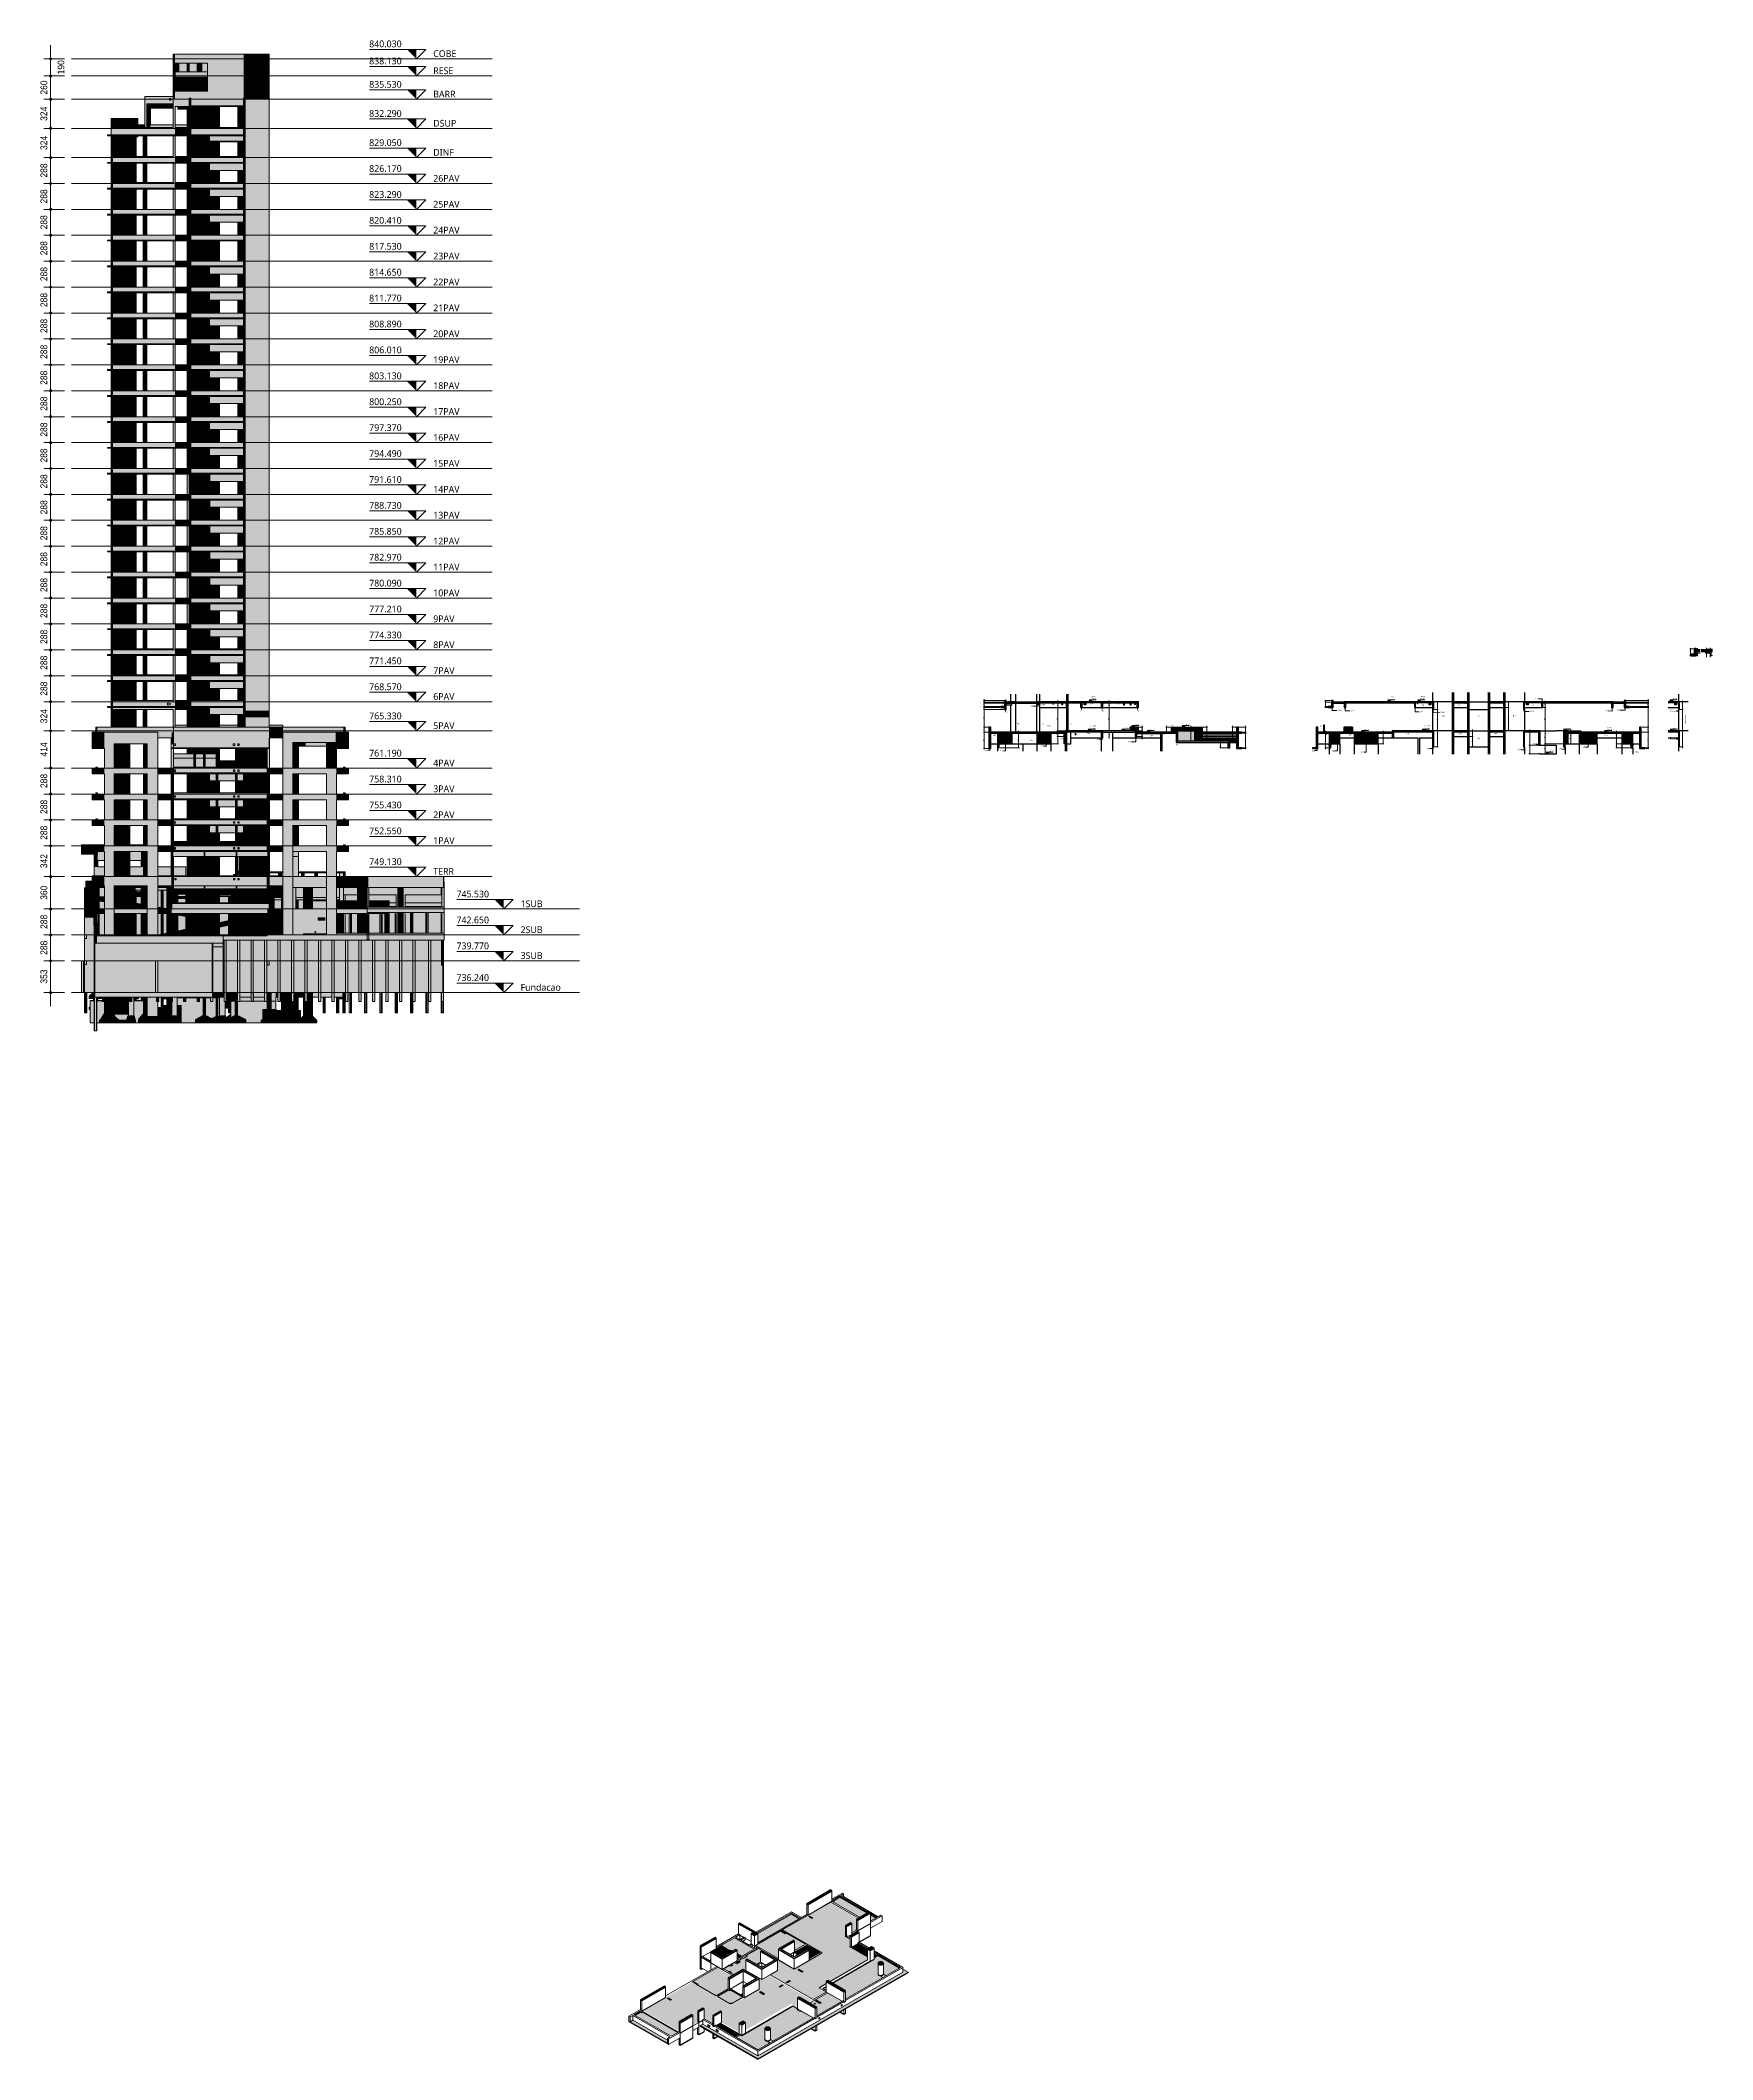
# Model space of a CAD drawing. Header units: centimetres. Extents: x -1897 to 22038, y -1268 to 84208.
# Drawn here: x 2525 to 21107, y 61763 to 84208 of the extents above.
import ezdxf

# ---------------------------------------------------------------- set-up
doc = ezdxf.new("R2010")
doc.units = ezdxf.units.CM
doc.linetypes.add('Centro', pattern=[3.175, 0.635, -0.47625, 1.5875, -0.47625])
for name, color, linetype, lineweight in [('A-ANNO-DIMS', 7, 'Continuous', 9), ('A-ANNO-DIMS-25', 7, 'Continuous', 9), ('A-ANNO-DIMS-50', 7, 'Continuous', 9), ('A-ANNO-DIMS-500', 7, 'Continuous', 9), ('A-FLOR', 7, 'Continuous', 18), ('A-FLOR-LEVL', 7, 'Continuous', 9), ('A-GENM', 7, 'Continuous', 18), ('A-WALL', 7, 'Continuous', 9), ('A-WALL-IDEN', 7, 'Continuous', 9), ('G-ANNO-DIMS', 7, 'Continuous', 9), ('G-ANNO-TEXT', 7, 'Continuous', 9), ('S-BEAM', 7, 'Continuous', 18), ('S-BEAM-IDEN', 7, 'Continuous', 9), ('S-COLS', 7, 'Continuous', 18), ('S-COLS-IDEN', 7, 'Continuous', 9), ('S-FNDN', 7, 'Continuous', 9), ('S-STRS', 7, 'Continuous', 9), ('S-STRS-ANNO', 7, 'Continuous', 18)]:
    doc.layers.add(name, color=color, linetype=linetype, lineweight=lineweight)
doc.styles.add('Arial', font='arial.ttf', dxfattribs={"height": 5.953125})
doc.styles.add('Arial_1', font='arial.ttf', dxfattribs={"width": 0.9, "height": 7.5})
doc.styles.add('Arial_2', font='arial.ttf', dxfattribs={"width": 0.95, "height": 12.5})
doc.styles.add('Arial_3', font='arial.ttf', dxfattribs={"width": 0.9, "height": 75})
doc.styles.add('Arial_4', font='arial.ttf', dxfattribs={"width": 0.9, "height": 3.75})
doc.styles.add('Gadugi', font='gadugi.ttf', dxfattribs={"height": 15})
doc.styles.add('Gadugi_1', font='gadugi.ttf', dxfattribs={"height": 10})
doc.styles.add('Gadugi_4', font='gadugi.ttf', dxfattribs={"height": 12.5})
doc.styles.add('Gadugi_6', font='gadugi.ttf', dxfattribs={"height": 75})
doc.styles.add('Gadugi_7', font='gadugi.ttf', dxfattribs={"height": 0.05})
doc.dimstyles.new('PED_R80_1_5mm_ACIMA_As_ESQ__R00_1', dxfattribs={"dimscale": 30.48, "dimtxt": 7.651945, "dimasz": 0.328084, "dimexe": 0.246063, "dimexo": 0.246063, "dimgap": 0.049213, "dimtad": 1, "dimdec": 1, "dimrnd": 0.5, "dimdsep": 46, "dimtxsty": 'Arial_1', "dimblk1": 'DOTSMALL', "dimblk2": 'DOTSMALL', "dimsah": 1, "dimcen": 0.09, "dimdle": 0.492126, "dimazin": 0, "dimtfac": 1, "dimtdec": 4, "dimtix": 1, "dimtmove": 2, "dimatfit": 3, "dimfxl": 1, "dimtvp": 1, "dimtolj": 1, "dimtzin": 0, "dimarcsym": 2})
doc.dimstyles.new('PED_R80_1_5mm_ACIMA_As_ESQ__R00_2', dxfattribs={"dimscale": 30.48, "dimtxt": 7.651945, "dimasz": 0.328084, "dimexe": 0.246063, "dimexo": 0.246063, "dimgap": 0.049213, "dimtad": 1, "dimdec": 1, "dimrnd": 0.5, "dimdsep": 46, "dimtxsty": 'Arial_1', "dimblk1": 'DOTSMALL', "dimblk2": 'DOTSMALL', "dimsah": 1, "dimcen": 0.09, "dimdle": 0.492126, "dimazin": 0, "dimtfac": 1, "dimtdec": 4, "dimtix": 1, "dimtmove": 1, "dimatfit": 3, "dimfxl": 1, "dimtvp": 1, "dimtolj": 1, "dimtzin": 0, "dimarcsym": 2})
doc.dimstyles.new('PED_R80_1_5mm_ACIMA_As_ESQ__R00_3', dxfattribs={"dimscale": 30.48, "dimtxt": 7.651945, "dimasz": 0.328084, "dimexe": 0.246063, "dimexo": 0.246063, "dimgap": 0.049213, "dimtad": 1, "dimdec": 1, "dimrnd": 0.5, "dimdsep": 46, "dimtxsty": 'Arial_1', "dimblk1": 'DOTSMALL', "dimblk2": 'DOTSMALL', "dimsah": 1, "dimcen": 0.09, "dimdle": 0.492126, "dimazin": 0, "dimtfac": 1, "dimtdec": 4, "dimtix": 1, "dimtmove": 0, "dimatfit": 3, "dimfxl": 1, "dimtvp": 1, "dimtolj": 1, "dimtzin": 0, "dimarcsym": 2})
doc.dimstyles.new('PED_R80_1_5mm_ACIMA_As_ESQ__R00_4', dxfattribs={"dimscale": 30.48, "dimtxt": 76.519455, "dimasz": 3.28084, "dimexe": 2.46063, "dimexo": 2.46063, "dimgap": 0.492126, "dimtad": 1, "dimdec": 1, "dimrnd": 0.5, "dimdsep": 46, "dimtxsty": 'Arial_3', "dimblk1": 'DOTSMALL', "dimblk2": 'DOTSMALL', "dimsah": 1, "dimcen": 0.09, "dimdle": 4.92126, "dimazin": 0, "dimtfac": 1, "dimtdec": 4, "dimtix": 1, "dimtmove": 2, "dimatfit": 3, "dimfxl": 1, "dimtvp": 1, "dimtolj": 1, "dimtzin": 0, "dimarcsym": 2})
doc.dimstyles.new('PED_R80_1_5mm_ACIMA_As_ESQ__R00_5', dxfattribs={"dimscale": 30.48, "dimtxt": 76.519455, "dimasz": 3.28084, "dimexe": 2.46063, "dimexo": 2.46063, "dimgap": 0.492126, "dimtad": 1, "dimdec": 1, "dimrnd": 0.5, "dimdsep": 46, "dimtxsty": 'Arial_3', "dimblk1": 'DOTSMALL', "dimblk2": 'DOTSMALL', "dimsah": 1, "dimcen": 0.09, "dimdle": 4.92126, "dimazin": 0, "dimtfac": 1, "dimtdec": 4, "dimtix": 1, "dimtmove": 0, "dimatfit": 3, "dimfxl": 1, "dimtvp": 1, "dimtolj": 1, "dimtzin": 0, "dimarcsym": 2})
doc.dimstyles.new('PED_R80_1_5mm_ACIMA_As_ESQ__R00_6', dxfattribs={"dimscale": 30.48, "dimtxt": 3.825973, "dimasz": 0.164042, "dimexe": 0.123031, "dimexo": 0.123031, "dimgap": 0.024606, "dimtad": 1, "dimdec": 1, "dimrnd": 0.5, "dimdsep": 46, "dimtxsty": 'Arial_4', "dimblk1": 'DOTSMALL', "dimblk2": 'DOTSMALL', "dimsah": 1, "dimcen": 0.09, "dimdle": 0.246063, "dimazin": 0, "dimtfac": 1, "dimtdec": 4, "dimtix": 1, "dimtmove": 0, "dimatfit": 3, "dimfxl": 1, "dimtvp": 1, "dimtolj": 1, "dimtzin": 0, "dimarcsym": 2})
doc.dimstyles.new('PED_R80_1_5mm_ACIMA_As_ESQ__R00_7', dxfattribs={"dimscale": 30.48, "dimtxt": 3.825973, "dimasz": 0.164042, "dimexe": 0.123031, "dimexo": 0.123031, "dimgap": 0.024606, "dimtad": 1, "dimdec": 1, "dimrnd": 0.5, "dimdsep": 46, "dimtxsty": 'Arial_4', "dimblk1": 'DOTSMALL', "dimblk2": 'DOTSMALL', "dimsah": 1, "dimcen": 0.09, "dimdle": 0.246063, "dimazin": 0, "dimtfac": 1, "dimtdec": 4, "dimtix": 1, "dimtmove": 1, "dimatfit": 3, "dimfxl": 1, "dimtvp": 1, "dimtolj": 1, "dimtzin": 0, "dimarcsym": 2})

msp = doc.modelspace()

# ---------------------------------------------------------------- texts
at = {"layer": 'A-FLOR-LEVL', "char_height": 75, "attachment_point": 1, "style": 'Gadugi_6'}
for s, insert, width in [('840.030', (6178.65, 84206.57), 436.9197), ('838.130', (6178.65, 84016.57), 436.9197), ('COBE', (6890.77, 84098.05), 312.6581), ('835.530', (6178.65, 83756.57), 436.9197), ('RESE', (6890.77, 83908.05), 272.5737), ('BARR', (6890.77, 83648.05), 308.6497), ('832.290', (6178.65, 83432.57), 436.9197), ('DSUP', (6890.77, 83324.05), 316.6666), ('829.050', (6178.65, 83108.57), 436.9197), ('826.170', (6178.65, 82820.57), 436.9197), ('DINF', (6890.77, 83000.05), 284.5991), ('26PAV', (6890.77, 82712.05), 372.7847), ('823.290', (6178.65, 82532.57), 436.9197), ('25PAV', (6890.77, 82424.05), 372.7847), ('820.410', (6178.65, 82244.57), 436.9197), ('817.530', (6178.65, 81956.57), 436.9197), ('24PAV', (6890.77, 82136.05), 372.7847), ('23PAV', (6890.77, 81848.05), 372.7847), ('814.650', (6178.65, 81668.57), 436.9197), ('22PAV', (6890.77, 81560.05), 372.7847), ('811.770', (6178.65, 81380.57), 436.9197), ('21PAV', (6890.77, 81272.05), 372.7847), ('808.890', (6178.65, 81092.57), 436.9197), ('806.010', (6178.65, 80804.57), 436.9197), ('20PAV', (6890.77, 80984.05), 372.7847), ('19PAV', (6890.77, 80696.05), 372.7847), ('803.130', (6178.65, 80516.57), 436.9197), ('18PAV', (6890.77, 80408.05), 372.7847), ('800.250', (6178.65, 80228.57), 436.9197), ('797.370', (6178.65, 79940.57), 436.9197), ('17PAV', (6890.77, 80120.05), 372.7847), ('16PAV', (6890.77, 79832.05), 372.7847), ('794.490', (6178.65, 79652.57), 436.9197), ('15PAV', (6890.77, 79544.05), 372.7847), ('791.610', (6178.65, 79364.57), 436.9197), ('14PAV', (6890.77, 79256.05), 372.7847), ('788.730', (6178.65, 79076.57), 436.9197), ('785.850', (6178.65, 78788.57), 436.9197), ('13PAV', (6890.77, 78968.05), 372.7847), ('12PAV', (6890.77, 78680.05), 372.7847), ('782.970', (6178.65, 78500.57), 436.9197), ('11PAV', (6890.77, 78392.05), 372.7847), ('780.090', (6178.65, 78212.57), 436.9197), ('777.210', (6178.65, 77924.57), 436.9197), ('10PAV', (6890.77, 78104.05), 372.7847), ('9PAV', (6890.77, 77816.05), 304.6412), ('774.330', (6178.65, 77636.57), 436.9197), ('8PAV', (6890.77, 77528.05), 304.6412), ('771.450', (6178.65, 77348.57), 436.9197), ('7PAV', (6890.77, 77240.05), 304.6412), ('768.570', (6178.65, 77060.57), 436.9197), ('6PAV', (6890.77, 76952.05), 304.6412), ('765.330', (6178.65, 76736.57), 436.9197), ('5PAV', (6890.77, 76628.05), 304.6412), ('761.190', (6178.65, 76322.57), 436.9197), ('4PAV', (6890.77, 76214.05), 304.6412), ('758.310', (6178.65, 76034.57), 436.9197), ('3PAV', (6890.77, 75926.05), 304.6412), ('755.430', (6178.65, 75746.57), 436.9197), ('2PAV', (6890.77, 75638.06), 304.6412), ('752.550', (6178.65, 75458.57), 436.9197), ('1PAV', (6890.77, 75350.06), 304.6412), ('749.130', (6178.65, 75116.57), 436.9197), ('TERR', (6890.77, 75008.05), 284.5991), ('745.530', (7148.88, 74756.57), 436.9197), ('1SUB', (7860.99, 74648.06), 296.6244), ('742.650', (7148.88, 74468.57), 436.9197), ('2SUB', (7860.99, 74360.05), 296.6244), ('739.770', (7148.88, 74180.57), 436.9197), ('3SUB', (7860.99, 74072.05), 296.6244), ('736.240', (7148.88, 73827.57), 436.9197), ('Fundacao', (7860.99, 73719.05), 549.1559)]:
    msp.add_mtext(s, dxfattribs=dict(at, insert=insert, width=width))
at = {"layer": 'A-WALL-IDEN', "char_height": 10, "width": 40.4852, "attachment_point": 1, "style": 'Gadugi_1'}
for insert in [(15083.65, 76592.86), (15415.42, 76591.99)]:
    msp.add_mtext('PAR2', dxfattribs=dict(at, insert=insert))
at = {"layer": 'G-ANNO-DIMS', "attachment_point": 1}
for s, insert, char_height, width, line_spacing_factor, style in [('768.57', (14205.95, 76893.82), 12.5, 59.8377, 0.941778, 'Arial_2'), ('768.57', (17551.19, 76877.07), 0.05, 0.2452, 1.02016, 'Gadugi_7'), ('768.57', (17859.56, 76893.82), 12.5, 59.8377, 0.941778, 'Arial_2'), ('768.57', (20660.93, 76893.82), 12.5, 59.8377, 0.941778, 'Arial_2'), ('765.33', (14196.72, 76569.82), 12.5, 59.8377, 0.941778, 'Arial_2'), ('765.33', (14568.35, 76569.82), 12.5, 59.8377, 0.941778, 'Arial_2'), ('765.73', (14680.16, 76609.82), 12.5, 59.8377, 0.941778, 'Arial_2'), ('765.18', (14850.18, 76554.82), 12.5, 59.8377, 0.941778, 'Arial_2'), ('765.73', (15239.86, 76609.82), 12.5, 59.8377, 0.941778, 'Arial_2'), ('765.18', (17232.35, 76554.82), 12.5, 59.8377, 0.941778, 'Arial_2'), ('765.33', (17909.25, 76569.82), 12.5, 59.8377, 0.941778, 'Arial_2'), ('765.33', (19476.61, 76569.82), 12.5, 59.8377, 0.941778, 'Arial_2'), ('765.18', (19934.87, 76554.82), 12.5, 59.8377, 0.941778, 'Arial_2'), ('765.33', (20663.46, 76569.82), 12.5, 59.8377, 0.941778, 'Arial_2'), ('762.76', (19284.24, 76312.82), 12.5, 59.8377, 0.941778, 'Arial_2')]:
    msp.add_mtext(s, dxfattribs=dict(at, insert=insert, char_height=char_height, width=width, line_spacing_factor=line_spacing_factor, style=style))
at = {"layer": 'G-ANNO-TEXT', "attachment_point": 1}
for s, insert, char_height, width, style in [('(6º PAV)', (14200.47, 76917.11), 12.5, 78.5654, 'Gadugi_4'), ('(TIPO)', (17520.9, 76916.76), 12.5, 57.7215, 'Gadugi_4'), ('(6º PAV)', (17856.25, 76921.63), 12.5, 78.5654, 'Gadugi_4'), ('VIGA', (20633.67, 76771.88), 10, 38.481, 'Gadugi_1'), ('(5º PAV)', (14191.36, 76595.07), 12.5, 78.5654, 'Gadugi_4'), ('(5º PAV)', (17906.85, 76594.68), 12.5, 78.5654, 'Gadugi_4'), ('(5º PAV)', (19927.59, 76573.73), 12.5, 78.5654, 'Gadugi_4'), ('ELEVADOR', (20633.67, 76755.02), 10, 82.9747, 'Gadugi_1'), ('VIGA', (20633.67, 76461.58), 10, 38.481, 'Gadugi_1'), ('ELEVADOR', (20633.67, 76444.71), 10, 82.9747, 'Gadugi_1')]:
    msp.add_mtext(s, dxfattribs=dict(at, insert=insert, char_height=char_height, width=width, style=style))
at = {"layer": 'G-ANNO-TEXT', "insert": (20801.66, 76611.94), "char_height": 10, "width": 133.8818, "attachment_point": 1, "rotation": 90, "style": 'Gadugi_1'}
msp.add_mtext('POÇO ELEVADOR', dxfattribs=at)
at = {"layer": 'S-BEAM-IDEN', "char_height": 15, "attachment_point": 1, "style": 'Gadugi'}
for s, insert, width in [('V20', (13262.11, 76869.39), 44.0928), ('V12', (13528.23, 76814.86), 44.0928), ('V19', (13650.64, 76830.4), 44.0928), ('V10', (14081.81, 76763.81), 44.0928), ('V21', (14192.94, 76839.14), 44.0928), ('V6', (14316.59, 76763.81), 30.0633), ('V2', (14712.09, 76763.81), 30.0633), ('V16', (16946.31, 76767.46), 44.0928), ('V17', (17090.16, 76762.99), 44.0928), ('V6', (17877.18, 76828.41), 30.0633), ('V5', (18282.21, 76828.41), 30.0633), ('V7', (19098.21, 76823.75), 30.0633), ('V30', (19135.02, 76898.09), 44.0928), ('V34', (19915.74, 76761.41), 44.0928), ('V35', (20044, 76771.75), 44.0928), ('V15', (13236.31, 76744.72), 44.0928), ('V38', (13714.93, 76593.23), 44.0928), ('V15', (16745.47, 76594.63), 44.0928), ('V21', (17859.86, 76753.12), 44.0928), ('V22', (18092.86, 76747.44), 44.0928), ('V29', (19080.88, 76755.91), 44.0928), ('V29', (13015.27, 76324.99), 44.0928), ('V40', (13111.27, 76490.44), 44.0928), ('V26', (13189.81, 76320.25), 44.0928), ('V37', (13522.79, 76435.04), 44.0928), ('V40', (13618.79, 76492.75), 44.0928), ('V25', (13639.81, 76371.14), 44.0928), ('V23', (13860.27, 76453.14), 44.0928), ('V38', (14151.48, 76513.79), 44.0928), ('V14', (14262.27, 76445.64), 44.0928), ('V6A', (14614.54, 76420.19), 46.4979), ('V38', (14850.18, 76488.34), 44.0928), ('V3', (15143.29, 76386.11), 30.0633), ('V32', (16650.58, 76321.16), 44.0928), ('V33', (16877.85, 76317.36), 44.0928), ('V15', (17068.34, 76493.26), 44.0928), ('V14', (17706, 76508.26), 44.0928), ('V42', (17930.17, 76342.72), 44.0928), ('V12', (18283.98, 76508.26), 44.0928), ('V12', (18488.39, 76457.48), 44.0928), ('V12', (18680.35, 76508.26), 44.0928), ('V52', (18938.17, 76330.02), 44.0928), ('V55', (19111.17, 76393.53), 44.0928), ('V13', (19252.72, 76508.26), 44.0928), ('V57', (19403.24, 76338.39), 44.0928), ('V60', (19669.67, 76359.53), 44.0928), ('V16', (19904.7, 76491.98), 44.0928), ('V36', (17197.34, 76304.71), 44.0928), ('V16', (20247.91, 76305.92), 44.0928)]:
    msp.add_mtext(s, dxfattribs=dict(at, insert=insert, width=width))
at = {"layer": 'S-COLS-IDEN', "char_height": 15, "attachment_point": 1, "style": 'Gadugi'}
for s, insert, width in [('P17', (13375.78, 76621.76), 42.4894), ('P15', (13641.11, 76621.76), 42.4894), ('P13', (13955.66, 76621.76), 42.4894), ('P11', (18101.79, 76704.76), 42.4894), ('P6', (18501.29, 76704.76), 28.4599), ('P12', (18888.79, 76704.76), 42.4894)]:
    msp.add_mtext(s, dxfattribs=dict(at, insert=insert, width=width))
at = {"layer": 'S-STRS-ANNO', "char_height": 5.95, "width": 5.4944, "attachment_point": 1, "line_spacing_factor": 0.941778, "style": 'Arial'}
for s, insert in [('6', (15452.28, 76531.45)), ('5', (15474.64, 76513.95)), ('4', (15497, 76496.45)), ('3', (15519.36, 76478.95)), ('2', (15541.72, 76461.45)), ('1', (15564.08, 76443.95))]:
    msp.add_mtext(s, dxfattribs=dict(at, insert=insert))

# ---------------------------------------------------------------- blocks, each defined once
blk = doc.blocks.new('PED_SAPATA_RET_R00_2019 - 180 180 29 120 70 25-3038506-CT103 - CORTE ESQ_ 6PV')
at = {"layer": 'S-FNDN', "true_color": 0xc0c0c0}
for points in [[(793, 73314), (973, 73314), (943, 73359), (823, 73359)], [(972, 73289), (973, 73289), (972, 73314), (793, 73314), (793, 73289), (938, 73289)]]:
    blk.add_hatch(color=9, dxfattribs=at).paths.add_polyline_path(points, flags=0)
at = {"layer": 'S-FNDN'}
for p, q in [((793, 73314), (823, 73359)), ((973, 73314), (793, 73314)), ((793, 73314), (973, 73314)), ((793, 73289), (793, 73314)), ((973, 73289), (793, 73289)), ((823, 73359), (943, 73359)), ((943, 73359), (973, 73314)), ((973, 73314), (973, 73289))]:
    blk.add_line(p, q, dxfattribs=at)
blk = doc.blocks.new('PED_SAPATA_RET_R00_2019 - 200 200 34 110 70 25-3038503-CT103 - CORTE ESQ_ 6PV')
at = {"layer": 'S-FNDN', "true_color": 0xc0c0c0}
h = blk.add_hatch(color=9, dxfattribs=at)
h.paths.add_polyline_path([(1010.75, 73314), (1050.75, 73359), (1005.75, 73314)], flags=0)
h.paths.add_polyline_path([(1200.75, 73314), (1205.75, 73314), (1160.75, 73359)], flags=0)
h = blk.add_hatch(color=9, dxfattribs=at)
h.paths.add_polyline_path([(1005.75, 73289), (1010.75, 73289), (1010.75, 73314), (1005.75, 73314)], flags=0)
h.paths.add_polyline_path([(1200.75, 73289), (1205.75, 73289), (1205.75, 73314), (1200.75, 73314)], flags=0)
at = {"layer": 'S-FNDN'}
for p, q in [((1005.75, 73314), (1050.75, 73359)), ((1010.75, 73314), (1005.75, 73314)), ((1005.75, 73314), (1010.75, 73314)), ((1005.75, 73289), (1005.75, 73314)), ((1010.75, 73289), (1005.75, 73289)), ((1160.75, 73359), (1205.75, 73314)), ((1205.75, 73314), (1200.75, 73314)), ((1200.75, 73314), (1205.75, 73314)), ((1205.75, 73289), (1200.75, 73289)), ((1205.75, 73314), (1205.75, 73289))]:
    blk.add_line(p, q, dxfattribs=at)
blk = doc.blocks.new('PED_SAPATA_RET_R00_2019 - 110 190 29 110 70 25-3038507-CT103 - CORTE ESQ_ 6PV')
at = {"layer": 'S-FNDN', "true_color": 0xc0c0c0}
for points in [[(1155.75, 73314), (1200.75, 73314), (1160.75, 73359), (1050.75, 73359), (1010.75, 73314), (1117.84, 73314)], [(1022.75, 73289), (1200.75, 73289), (1200.75, 73314), (1010.75, 73314), (1010.75, 73289)]]:
    blk.add_hatch(color=9, dxfattribs=at).paths.add_polyline_path(points, flags=0)
at = {"layer": 'S-FNDN'}
for p, q in [((1010.75, 73314), (1050.75, 73359)), ((1200.75, 73314), (1010.75, 73314)), ((1010.75, 73314), (1200.75, 73314)), ((1010.75, 73289), (1010.75, 73314)), ((1200.75, 73289), (1010.75, 73289)), ((1050.75, 73359), (1160.75, 73359)), ((1160.75, 73359), (1200.75, 73314)), ((1200.75, 73314), (1200.75, 73289))]:
    blk.add_line(p, q, dxfattribs=at)
blk = doc.blocks.new('PED_SAPATA_RET_R00_2019 - 250 170 130 47 70 25-3038508-CT103 - CORTE ESQ_ 6PV')
at = {"layer": 'S-FNDN', "true_color": 0xc0c0c0}
for points in [[(655, 73314), (758, 73314), (697, 73359), (650, 73359), (588, 73314), (604, 73314)], [(742, 73289), (758, 73289), (758, 73314), (588, 73314), (588, 73289), (692, 73289)]]:
    blk.add_hatch(color=9, dxfattribs=at).paths.add_polyline_path(points, flags=0)
at = {"layer": 'S-FNDN'}
for p, q in [((588, 73314), (650, 73359)), ((758, 73314), (588, 73314)), ((588, 73314), (758, 73314)), ((588, 73289), (588, 73314)), ((758, 73289), (588, 73289)), ((650, 73359), (697, 73359)), ((697, 73359), (758, 73314)), ((758, 73314), (758, 73289))]:
    blk.add_line(p, q, dxfattribs=at)
blk = doc.blocks.new('PED_SAPATA_RET_R00_2019 - 410 210 210 34 80 35-3266670-CT103 - CORTE ESQ_ 6PV')
at = {"layer": 'S-FNDN', "true_color": 0xc0c0c0}
h = blk.add_hatch(color=9, dxfattribs=at)
h.paths.add_polyline_path([(361, 73324), (416, 73324), (328, 73369), (323, 73369), (323, 73359), (328, 73359)], flags=0)
h.paths.add_polyline_path([(248, 73324), (260, 73324), (294, 73359), (299, 73359), (299, 73369), (294, 73369), (206, 73324)], flags=0)
h = blk.add_hatch(color=9, dxfattribs=at)
h.paths.add_polyline_path([(251, 73289), (251, 73314), (260, 73324), (206, 73324), (206, 73289), (248, 73289)], flags=0)
h.paths.add_polyline_path([(416, 73289), (416, 73324), (361, 73324), (371, 73314), (371, 73289)], flags=0)
at = {"layer": 'S-FNDN'}
for p, q in [((206, 73324), (294, 73369)), ((260, 73324), (206, 73324)), ((206, 73324), (260, 73324)), ((206, 73289), (206, 73324)), ((251, 73289), (206, 73289)), ((294, 73369), (299, 73369)), ((323, 73369), (328, 73369)), ((328, 73369), (416, 73324)), ((416, 73324), (361, 73324)), ((361, 73324), (416, 73324)), ((416, 73289), (371, 73289)), ((416, 73324), (416, 73289))]:
    blk.add_line(p, q, dxfattribs=at)
blk = doc.blocks.new('PED_SAPATA_RET_R00_2019 - 240 180 39 120 75 30-3265516-CT103 - CORTE ESQ_ 6PV')
at = {"layer": 'S-FNDN', "true_color": 0xc0c0c0}
h = blk.add_hatch(color=9, dxfattribs=at)
h.paths.add_polyline_path([(-1170, 73351), (-1161, 73359), (-1156, 73359), (-1156, 73364), (-1161, 73364), (-1165, 73359)], flags=0)
h.paths.add_polyline_path([(-1033, 73351), (-1041, 73364), (-1046, 73364), (-1046, 73359), (-1041, 73359)], flags=0)
at = {"layer": 'S-FNDN'}
for p, q in [((-1170, 73351), (-1161, 73364)), ((-1161, 73364), (-1156, 73364)), ((-1046, 73364), (-1041, 73364)), ((-1041, 73364), (-1033, 73351))]:
    blk.add_line(p, q, dxfattribs=at)
blk = doc.blocks.new('PED_SAPATA_RET_R00_2019 - 150 200 110 29 70 25-3038518-CT103 - CORTE ESQ_ 6PV')
at = {"layer": 'S-FNDN', "true_color": 0xc0c0c0}
for points in [[(86, 73314), (105, 73314), (117, 73355), (110, 73359), (81, 73359), (35, 73335), (56, 73324), (56, 73314)], [(105, 73289), (105, 73314), (56, 73314), (56, 73289), (86, 73289)]]:
    blk.add_hatch(color=9, dxfattribs=at).paths.add_polyline_path(points, flags=0)
at = {"layer": 'S-FNDN'}
for p, q in [((35, 73335), (81, 73359)), ((105, 73314), (56, 73314)), ((56, 73314), (105, 73314)), ((105, 73289), (56, 73289)), ((81, 73359), (110, 73359)), ((110, 73359), (117, 73355))]:
    blk.add_line(p, q, dxfattribs=at)
blk = doc.blocks.new('PED_SAPATA_RET_R00_2019 - 230 150 130 50 70 25-3038521-CT103 - CORTE ESQ_ 6PV')
at = {"layer": 'S-FNDN', "true_color": 0xc0c0c0}
for points in [[(-1323, 73434), (-1313, 73434), (-1313, 73459), (-1324, 73459), (-1324, 73434)], [(-1313, 73459), (-1313, 73469), (-1323, 73459)]]:
    blk.add_hatch(color=9, dxfattribs=at).paths.add_polyline_path(points, flags=0)
at = {"layer": 'S-FNDN'}
for p, q in [((-1324, 73459), (-1313, 73469)), ((-1313, 73459), (-1324, 73459)), ((-1324, 73459), (-1313, 73459)), ((-1324, 73434), (-1324, 73459)), ((-1313, 73434), (-1324, 73434))]:
    blk.add_line(p, q, dxfattribs=at)
blk = doc.blocks.new('PED_SAPATA_RET_R00_2019 - 300 300 45 130 90 30-3038526-CT103 - CORTE ESQ_ 6PV')
at = {"layer": 'S-FNDN', "true_color": 0xc0c0c0}
for points in [[(205, 73319), (206, 73319), (206, 73324), (248, 73346), (248, 73379), (246, 73379), (196, 73344), (203, 73319)], [(205, 73289), (206, 73289), (206, 73319), (203, 73319), (205, 73314)]]:
    blk.add_hatch(color=9, dxfattribs=at).paths.add_polyline_path(points, flags=0)
at = {"layer": 'S-FNDN'}
for p, q in [((196, 73344), (246, 73379)), ((206, 73319), (203, 73319)), ((203, 73319), (206, 73319)), ((206, 73289), (205, 73289)), ((246, 73379), (248, 73379))]:
    blk.add_line(p, q, dxfattribs=at)
blk = doc.blocks.new('PED_SAPATA_RET_R00_2019 - 240 240 70 59 70 25-3038530-CT103 - CORTE ESQ_ 6PV')
at = {"layer": 'S-FNDN', "true_color": 0xc0c0c0}
for points in [[(973, 73314), (1006, 73314), (1026, 73335), (977, 73359), (943, 73359), (972, 73315)], [(978, 73289), (1006, 73289), (1006, 73314), (973, 73314), (973, 73289)]]:
    blk.add_hatch(color=9, dxfattribs=at).paths.add_polyline_path(points, flags=0)
at = {"layer": 'S-FNDN'}
for p, q in [((943, 73359), (977, 73359)), ((1006, 73314), (973, 73314)), ((973, 73314), (1006, 73314)), ((1006, 73289), (973, 73289)), ((1026, 73335), (977, 73359))]:
    blk.add_line(p, q, dxfattribs=at)
blk = doc.blocks.new('PED_SAPATA_RET_R00_2019 - 240 470 - 135-3038532-CT103 - CORTE ESQ_ 6PV')
at = {"layer": 'S-FNDN', "true_color": 0xc0c0c0}
h = blk.add_hatch(color=9, dxfattribs=at)
h.paths.add_polyline_path([(758, 73289), (793, 73289), (793, 73314), (823, 73359), (828, 73359), (828, 73424), (754, 73424), (754, 73317), (758, 73314)], flags=0)
h.paths.add_polyline_path([(1023, 73336), (1023, 73424), (972, 73424), (973, 73359), (977, 73359), (1011, 73342)], flags=0)
at = {"layer": 'S-FNDN'}
for p, q in [((828, 73424), (754, 73424)), ((754, 73424), (828, 73424)), ((754, 73424), (828, 73424)), ((1023, 73424), (972, 73424)), ((972, 73424), (1023, 73424)), ((972, 73424), (1023, 73424)), ((1023, 73424), (1023, 73424)), ((1023, 73424), (1023, 73336)), ((793, 73289), (758, 73289))]:
    blk.add_line(p, q, dxfattribs=at)
blk = doc.blocks.new('PED_SAPATA_RET_R00_2019 - 300 500 - 170-3038537-CT103 - CORTE ESQ_ 6PV')
at = {"layer": 'S-FNDN', "true_color": 0xc0c0c0}
blk.add_hatch(color=9, dxfattribs=at).paths.add_polyline_path([(-501, 73289), (-501, 73459), (-561, 73459), (-561, 73389), (-556, 73389), (-506, 73324), (-506, 73289)], flags=0)
at = {"layer": 'S-FNDN'}
for p, q in [((-501, 73459), (-561, 73459)), ((-561, 73459), (-501, 73459)), ((-561, 73459), (-501, 73459)), ((-501, 73289), (-506, 73289))]:
    blk.add_line(p, q, dxfattribs=at)
blk = doc.blocks.new('PED_SAPATA_RET_R00_2019 - 600 150 - 145-3038540-CT103 - CORTE ESQ_ 6PV')
at = {"layer": 'S-FNDN', "true_color": 0xc0c0c0}
h = blk.add_hatch(color=9, dxfattribs=at)
h.paths.add_polyline_path([(754, 73317), (754, 73434), (692, 73434), (692, 73359), (697, 73359), (748, 73321)], flags=0)
h.paths.add_polyline_path([(604, 73325), (650, 73359), (655, 73359), (655, 73434), (604, 73434), (604, 73359)], flags=0)
at = {"layer": 'S-FNDN'}
for p, q in [((604, 73434), (604, 73434)), ((655, 73434), (604, 73434)), ((604, 73434), (655, 73434)), ((604, 73434), (655, 73434)), ((604, 73325), (604, 73434)), ((754, 73434), (692, 73434)), ((692, 73434), (754, 73434)), ((692, 73434), (754, 73434)), ((754, 73434), (754, 73434)), ((754, 73434), (754, 73317))]:
    blk.add_line(p, q, dxfattribs=at)
blk = doc.blocks.new('Estaca W Gerdau - W250X73-3554955-CT103 - CORTE ESQ_ 6PV')
at = {"layer": 'S-FNDN', "true_color": 0xacb7d2}
h = blk.add_hatch(color=9, dxfattribs=at)
h.paths.add_polyline_path([(-1241, 73200), (-1241, 73574), (-1243, 73574), (-1243, 73200)], flags=0)
h.paths.add_polyline_path([(-1243, 74253), (-1241, 74253), (-1241, 74400), (-1243, 74400), (-1243, 74253)], flags=0)
h = blk.add_hatch(color=9, dxfattribs=at)
h.paths.add_polyline_path([(-1239, 73200), (-1239, 73200), (-1240, 73574), (-1241, 73574), (-1241, 73200), (-1240, 73200)], flags=0)
h.paths.add_polyline_path([(-1241, 74253), (-1239, 74253), (-1239, 74400), (-1241, 74400), (-1241, 74255)], flags=0)
h = blk.add_hatch(color=9, dxfattribs=at)
h.paths.add_polyline_path([(-1238, 73200), (-1238, 73574), (-1239, 73574), (-1239, 73200)], flags=0)
h.paths.add_polyline_path([(-1239, 74253), (-1238, 74253), (-1238, 74400), (-1239, 74400), (-1239, 74265)], flags=0)
at = {"layer": 'S-FNDN'}
for p, q in [((-1241, 74400), (-1243, 74400)), ((-1239, 74400), (-1241, 74400)), ((-1239, 74400), (-1239, 74253)), ((-1238, 74400), (-1239, 74400)), ((-1238, 74253), (-1238, 74400)), ((-1239, 73574), (-1239, 73200)), ((-1238, 73200), (-1238, 73574)), ((-1241, 73200), (-1243, 73200)), ((-1239, 73200), (-1241, 73200)), ((-1238, 73200), (-1239, 73200))]:
    blk.add_line(p, q, dxfattribs=at)
blk = doc.blocks.new('Estaca W Gerdau - W250X73-V1-CT103 - CORTE ESQ_ 6PV')
at = {"layer": 'S-FNDN', "true_color": 0xacb7d2}
for points in [[(-1269, 73200), (-1267, 73200), (-1267, 74400), (-1269, 74400), (-1269, 73243)], [(-1267, 73200), (-1266, 73200), (-1266, 74370), (-1267, 74370), (-1267, 73200)], [(-1246, 73200), (-1246, 73574), (-1262, 73574), (-1262, 74370), (-1266, 74370), (-1266, 73200)], [(-1245, 73200), (-1245, 73200), (-1245, 73574), (-1246, 73574), (-1246, 73200), (-1245, 73200)]]:
    blk.add_hatch(color=9, dxfattribs=at).paths.add_polyline_path(points, flags=0)
h = blk.add_hatch(color=9, dxfattribs=at)
h.paths.add_polyline_path([(-1243, 73200), (-1243, 73574), (-1245, 73574), (-1245, 73200)], flags=0)
h.paths.add_polyline_path([(-1243, 74172), (-1243, 74400), (-1245, 74400), (-1245, 74172), (-1243, 74172)], flags=0)
at = {"layer": 'S-FNDN'}
for p, q in [((-1269, 74400), (-1269, 73200)), ((-1267, 74400), (-1269, 74400)), ((-1267, 74400), (-1267, 73200)), ((-1245, 74400), (-1245, 74172)), ((-1243, 74400), (-1245, 74400)), ((-1243, 74172), (-1243, 74400)), ((-1245, 73574), (-1245, 73200)), ((-1243, 73200), (-1243, 73574)), ((-1267, 73200), (-1269, 73200)), ((-1266, 73200), (-1267, 73200)), ((-1246, 73200), (-1266, 73200)), ((-1245, 73200), (-1246, 73200)), ((-1243, 73200), (-1245, 73200))]:
    blk.add_line(p, q, dxfattribs=at)
blk = doc.blocks.new('Estaca W Gerdau - W250X73-3510940-CT103 - CORTE ESQ_ 6PV')
at = {"layer": 'S-FNDN', "true_color": 0xacb7d2}
for points in [[(349, 73524), (349, 74207), (324, 74207), (324, 73524)], [(349, 73524), (350, 73524), (350, 73624), (349, 73624), (349, 73526)]]:
    blk.add_hatch(color=9, dxfattribs=at).paths.add_polyline_path(points, flags=0)
at = {"layer": 'S-FNDN'}
for p, q in [((324, 74207), (324, 73524)), ((349, 74207), (349, 73524)), ((349, 74207), (349, 73524)), ((350, 73624), (350, 73524)), ((350, 73524), (350, 73624)), ((349, 73524), (324, 73524)), ((350, 73524), (349, 73524)), ((349, 73524), (349, 73524)), ((350, 73524), (350, 73524))]:
    blk.add_line(p, q, dxfattribs=at)
blk = doc.blocks.new('Estaca W Gerdau - W250X73-V2-CT103 - CORTE ESQ_ 6PV')
at = {"layer": 'S-FNDN', "true_color": 0xacb7d2}
for points in [[(499, 73524), (499, 74207), (474, 74207), (474, 73524)], [(499, 73524), (500, 73524), (500, 73624), (499, 73624), (499, 73529)], [(499, 73524), (499, 73524), (499, 73529)]]:
    blk.add_hatch(color=9, dxfattribs=at).paths.add_polyline_path(points, flags=0)
at = {"layer": 'S-FNDN'}
for p, q in [((474, 74207), (474, 73524)), ((499, 74207), (499, 73524)), ((499, 74207), (499, 73524)), ((500, 73624), (500, 73524)), ((500, 73524), (500, 73624)), ((499, 73524), (474, 73524)), ((500, 73524), (499, 73524)), ((499, 73524), (499, 73524)), ((500, 73524), (500, 73524))]:
    blk.add_line(p, q, dxfattribs=at)
blk = doc.blocks.new('Estaca W Gerdau - W250X73-V3-CT103 - CORTE ESQ_ 6PV')
at = {"layer": 'S-FNDN', "true_color": 0xacb7d2}
for points in [[(649, 73524), (649, 74207), (623, 74207), (623, 73524)], [(649, 73524), (650, 73524), (650, 73624), (649, 73624), (649, 73529)], [(649, 73524), (649, 73524), (649, 73529)], [(650, 73524), (650, 73524), (650, 73529)]]:
    blk.add_hatch(color=9, dxfattribs=at).paths.add_polyline_path(points, flags=0)
at = {"layer": 'S-FNDN'}
for p, q in [((623, 74207), (623, 73524)), ((649, 74207), (649, 73524)), ((649, 74207), (649, 73524)), ((650, 73624), (650, 73524)), ((650, 73524), (650, 73624)), ((649, 73524), (623, 73524)), ((650, 73524), (649, 73524)), ((649, 73524), (649, 73524)), ((650, 73524), (650, 73524))]:
    blk.add_line(p, q, dxfattribs=at)
blk = doc.blocks.new('Estaca W Gerdau - W250X73-V4-CT103 - CORTE ESQ_ 6PV')
at = {"layer": 'S-FNDN', "true_color": 0xacb7d2}
for points in [[(773, 73524), (799, 73524), (799, 74207), (773, 74207), (773, 73529)], [(799, 73524), (800, 73524), (800, 73624), (799, 73624), (799, 73529)]]:
    blk.add_hatch(color=9, dxfattribs=at).paths.add_polyline_path(points, flags=0)
at = {"layer": 'S-FNDN'}
for p, q in [((773, 74207), (773, 73524)), ((799, 74207), (799, 73524)), ((799, 74207), (799, 73524)), ((800, 73624), (800, 73524)), ((800, 73524), (800, 73624)), ((799, 73524), (773, 73524)), ((800, 73524), (799, 73524)), ((799, 73524), (799, 73524)), ((800, 73524), (800, 73524))]:
    blk.add_line(p, q, dxfattribs=at)
blk = doc.blocks.new('Estaca W Gerdau - W250X73-V5-CT103 - CORTE ESQ_ 6PV')
at = {"layer": 'S-FNDN', "true_color": 0xacb7d2}
for points in [[(1248, 73524), (1248, 74207), (1223, 74207), (1223, 73524)], [(1249, 73524), (1249, 73624), (1248, 73624), (1248, 73524)], [(1249, 73524), (1249, 73524), (1249, 73574)]]:
    blk.add_hatch(color=9, dxfattribs=at).paths.add_polyline_path(points, flags=0)
at = {"layer": 'S-FNDN'}
for p, q in [((1223, 74207), (1223, 73524)), ((1248, 74207), (1248, 73524)), ((1248, 74207), (1248, 73524)), ((1249, 73624), (1249, 73524)), ((1249, 73524), (1249, 73624)), ((1248, 73524), (1223, 73524)), ((1249, 73524), (1248, 73524)), ((1248, 73524), (1248, 73524)), ((1249, 73524), (1249, 73524))]:
    blk.add_line(p, q, dxfattribs=at)
blk = doc.blocks.new('Estaca W Gerdau - W250X73-4077513-CT103 - CORTE ESQ_ 6PV')
at = {"layer": 'S-FNDN', "true_color": 0xacb7d2}
for points in [[(1495, 73400), (1496, 73400), (1496, 73624), (1495, 73624), (1495, 73432)], [(1496, 73400), (1497, 73400), (1497, 73624), (1496, 73624), (1496, 73400)], [(1517, 73400), (1517, 73574), (1500, 73574), (1500, 73624), (1497, 73624), (1497, 73400)], [(1520, 73400), (1520, 73624), (1519, 73624), (1519, 73400)], [(1519, 73400), (1519, 73400), (1518, 73574), (1517, 73574), (1517, 73400), (1518, 73400)]]:
    blk.add_hatch(color=9, dxfattribs=at).paths.add_polyline_path(points, flags=0)
at = {"layer": 'S-FNDN'}
for p, q in [((1495, 73624), (1495, 73400)), ((1496, 73624), (1496, 73400)), ((1520, 73400), (1520, 73624)), ((1496, 73400), (1495, 73400)), ((1497, 73400), (1496, 73400)), ((1517, 73400), (1497, 73400)), ((1519, 73400), (1517, 73400)), ((1519, 73574), (1519, 73400)), ((1520, 73400), (1519, 73400))]:
    blk.add_line(p, q, dxfattribs=at)
blk = doc.blocks.new('Estaca W Gerdau - W250X73-V6-CT103 - CORTE ESQ_ 6PV')
at = {"layer": 'S-FNDN', "true_color": 0xacb7d2}
for points in [[(174, 73524), (199, 73524), (199, 74207), (174, 74207), (174, 73589)], [(200, 73524), (200, 73624), (199, 73624), (199, 73524)], [(200, 73524), (200, 73524), (200, 73526)]]:
    blk.add_hatch(color=9, dxfattribs=at).paths.add_polyline_path(points, flags=0)
at = {"layer": 'S-FNDN'}
for p, q in [((174, 74207), (174, 73524)), ((199, 74207), (199, 73524)), ((199, 74207), (199, 73524)), ((200, 73624), (200, 73524)), ((200, 73524), (200, 73624)), ((199, 73524), (174, 73524)), ((200, 73524), (199, 73524)), ((199, 73524), (199, 73524)), ((200, 73524), (200, 73524))]:
    blk.add_line(p, q, dxfattribs=at)
blk = doc.blocks.new('Estaca W Gerdau - W250X73-3510941-CT103 - CORTE ESQ_ 6PV')
at = {"layer": 'S-FNDN', "true_color": 0xacb7d2}
for points in [[(2610, 73524), (2610, 74207), (2608, 74207), (2607, 73927), (2607, 73927), (2607, 73624), (2590, 73624), (2590, 73524)], [(2611, 73524), (2612, 73524), (2611, 74207), (2610, 74207), (2610, 73524), (2611, 73524)], [(2613, 73524), (2613, 74207), (2612, 74207), (2612, 73524)], [(2589, 73524), (2589, 73624), (2588, 73624), (2588, 73524)], [(2589, 73524), (2590, 73524), (2590, 73624), (2589, 73624), (2589, 73524)], [(2588, 73524), (2588, 73524), (2588, 73526)], [(2612, 73524), (2612, 73524), (2612, 73526)]]:
    blk.add_hatch(color=9, dxfattribs=at).paths.add_polyline_path(points, flags=0)
at = {"layer": 'S-FNDN'}
for p, q in [((2612, 74207), (2612, 73524)), ((2613, 74207), (2613, 73524)), ((2588, 73624), (2588, 73524)), ((2588, 73524), (2588, 73624)), ((2589, 73624), (2589, 73524)), ((2589, 73524), (2588, 73524)), ((2588, 73524), (2588, 73524)), ((2590, 73524), (2589, 73524)), ((2610, 73524), (2590, 73524)), ((2612, 73524), (2610, 73524)), ((2613, 73524), (2612, 73524)), ((2612, 73524), (2612, 73524))]:
    blk.add_line(p, q, dxfattribs=at)
blk = doc.blocks.new('Estaca W Gerdau - W250X73-3889854-CT103 - CORTE ESQ_ 6PV')
at = {"layer": 'S-FNDN', "true_color": 0xacb7d2}
for points in [[(-1375, 73400), (-1374, 73400), (-1374, 73624), (-1375, 73624), (-1375, 73432)], [(-1374, 73400), (-1372, 73400), (-1373, 73624), (-1374, 73624), (-1374, 73400)], [(-1352, 73400), (-1352, 73624), (-1372, 73624), (-1372, 73400)], [(-1351, 73400), (-1351, 73400), (-1351, 73624), (-1352, 73624), (-1352, 73400), (-1352, 73400)], [(-1350, 73400), (-1350, 73624), (-1351, 73624), (-1351, 73400)]]:
    blk.add_hatch(color=9, dxfattribs=at).paths.add_polyline_path(points, flags=0)
at = {"layer": 'S-FNDN'}
for p, q in [((-1375, 74426), (-1375, 73400)), ((-1374, 73624), (-1374, 73400)), ((-1351, 73624), (-1351, 73400)), ((-1350, 73400), (-1350, 73624)), ((-1374, 73400), (-1375, 73400)), ((-1372, 73400), (-1374, 73400)), ((-1352, 73400), (-1372, 73400)), ((-1351, 73400), (-1352, 73400)), ((-1350, 73400), (-1351, 73400))]:
    blk.add_line(p, q, dxfattribs=at)
blk = doc.blocks.new('Estaca W Gerdau - W250X73-3546807-CT103 - CORTE ESQ_ 6PV')
at = {"layer": 'S-FNDN', "true_color": 0xacb7d2}
blk.add_hatch(color=9, dxfattribs=at).paths.add_polyline_path([(-1269, 73534), (-1269, 73559), (-1276, 73559), (-1276, 73534)], flags=0)
at = {"layer": 'S-FNDN'}
blk.add_line((-1276, 73559), (-1276, 73534), dxfattribs=at)
blk = doc.blocks.new('Estaca W Gerdau - W250X73-3893006-CT103 - CORTE ESQ_ 6PV')
at = {"layer": 'S-FNDN', "true_color": 0xacb7d2}
h = blk.add_hatch(color=9, dxfattribs=at)
h.paths.add_polyline_path([(-826, 73534), (-801, 73534), (-801, 73554), (-826, 73554)], flags=0)
h.paths.add_polyline_path([(-801, 74265), (-801, 74503), (-813, 74503), (-813, 74265)], flags=0)
h.paths.add_polyline_path([(-813, 74553), (-801, 74553), (-801, 74567), (-813, 74569), (-813, 74557)], flags=0)
h.paths.add_polyline_path([(-801, 74618), (-801, 74693), (-813, 74693), (-813, 74620)], flags=0)
h.paths.add_polyline_path([(-801, 74743), (-801, 74761), (-813, 74761), (-813, 74743)], flags=0)
at = {"layer": 'S-FNDN'}
for p, q in [((-813, 74761), (-813, 74743)), ((-801, 74761), (-801, 74743)), ((-813, 74693), (-813, 74620)), ((-813, 74569), (-813, 74553)), ((-801, 74693), (-801, 74618)), ((-801, 74567), (-801, 74553)), ((-813, 74503), (-813, 74265)), ((-801, 74503), (-801, 74265)), ((-826, 73554), (-826, 73534)), ((-814, 73534), (-814, 73554)), ((-813, 73554), (-813, 73534)), ((-801, 73554), (-801, 73534))]:
    blk.add_line(p, q, dxfattribs=at)
blk = doc.blocks.new('Estaca W Gerdau - W250X73-V7-CT103 - CORTE ESQ_ 6PV')
at = {"layer": 'S-FNDN', "true_color": 0xacb7d2}
h = blk.add_hatch(color=9, dxfattribs=at)
h.paths.add_polyline_path([(-501, 73459), (-501, 73479), (-501, 73479), (-501, 73554), (-504, 73554), (-504, 73574), (-526, 73574), (-526, 73459)], flags=0)
h.paths.add_polyline_path([(-526, 74272), (-501, 74277), (-501, 74503), (-526, 74503), (-526, 74287)], flags=0)
h.paths.add_polyline_path([(-501, 74564), (-501, 74761), (-526, 74761), (-526, 74569), (-503, 74564)], flags=0)
at = {"layer": 'S-FNDN'}
for p, q in [((-526, 74761), (-526, 74569)), ((-514, 74566), (-514, 74761)), ((-513, 74761), (-513, 74566)), ((-501, 74761), (-501, 74564)), ((-526, 74503), (-526, 74272)), ((-514, 74275), (-514, 74503)), ((-513, 74503), (-513, 74275)), ((-501, 74503), (-501, 74277)), ((-526, 73574), (-526, 73459)), ((-514, 73459), (-514, 73574)), ((-513, 73574), (-513, 73459)), ((-501, 73554), (-501, 73479))]:
    blk.add_line(p, q, dxfattribs=at)
blk = doc.blocks.new('Estaca W Gerdau - W250X73-4068957-CT103 - CORTE ESQ_ 6PV')
at = {"layer": 'S-FNDN', "true_color": 0xacb7d2}
h = blk.add_hatch(color=9, dxfattribs=at)
h.paths.add_polyline_path([(248, 73400), (248, 73564), (224, 73564), (224, 73400)], flags=0)
h.paths.add_polyline_path([(249, 74265), (249, 74376), (224, 74371), (224, 74265)], flags=0)
h.paths.add_polyline_path([(224, 74422), (249, 74427), (249, 74503), (224, 74503), (224, 74427)], flags=0)
h.paths.add_polyline_path([(249, 74623), (249, 74690), (224, 74690), (224, 74623)], flags=0)
at = {"layer": 'S-FNDN'}
for p, q in [((224, 74690), (224, 74623)), ((236, 74623), (236, 74690)), ((237, 74690), (237, 74623)), ((249, 74690), (249, 74623)), ((224, 74503), (224, 74422)), ((224, 74371), (224, 74265)), ((236, 74425), (236, 74503)), ((236, 74265), (236, 74374)), ((237, 74503), (237, 74425)), ((237, 74374), (237, 74265)), ((249, 74503), (249, 74427)), ((249, 74376), (249, 74265)), ((224, 73564), (224, 73400)), ((248, 73400), (224, 73400)), ((236, 73400), (236, 73564)), ((237, 73564), (237, 73400))]:
    blk.add_line(p, q, dxfattribs=at)
blk = doc.blocks.new('Estaca W Gerdau - W250X73-4068932-CT103 - CORTE ESQ_ 6PV')
at = {"layer": 'S-FNDN', "true_color": 0xacb7d2}
h = blk.add_hatch(color=9, dxfattribs=at)
h.paths.add_polyline_path([(999, 73424), (999, 73574), (974, 73574), (974, 73424)], flags=0)
h.paths.add_polyline_path([(999, 74553), (999, 74653), (974, 74653), (974, 74553)], flags=0)
at = {"layer": 'S-FNDN'}
for p, q in [((974, 74653), (974, 74553)), ((986, 74553), (986, 74653)), ((987, 74653), (987, 74553)), ((999, 74653), (999, 74553)), ((974, 73574), (974, 73424)), ((986, 73424), (986, 73574)), ((987, 73574), (987, 73424)), ((999, 73574), (999, 73424))]:
    blk.add_line(p, q, dxfattribs=at)
blk = doc.blocks.new('Estaca W Gerdau - W250X73-V8-CT103 - CORTE ESQ_ 6PV')
at = {"layer": 'S-FNDN', "true_color": 0xacb7d2}
h = blk.add_hatch(color=9, dxfattribs=at)
h.paths.add_polyline_path([(1299, 73400), (1299, 73574), (1274, 73574), (1274, 73400)], flags=0)
h.paths.add_polyline_path([(1274, 74445), (1289, 74445), (1289, 74454), (1274, 74454)], flags=0)
h.paths.add_polyline_path([(1289, 74642), (1299, 74642), (1299, 74653), (1274, 74653), (1274, 74642)], flags=0)
at = {"layer": 'S-FNDN'}
for p, q in [((1274, 74653), (1274, 74642)), ((1286, 74642), (1286, 74653)), ((1287, 74653), (1287, 74642)), ((1299, 74653), (1299, 74642)), ((1274, 74454), (1274, 74445)), ((1286, 74445), (1286, 74454)), ((1287, 74454), (1287, 74445)), ((1274, 73574), (1274, 73400)), ((1299, 73400), (1274, 73400)), ((1286, 73400), (1286, 73574)), ((1287, 73574), (1287, 73400)), ((1299, 73574), (1299, 73400))]:
    blk.add_line(p, q, dxfattribs=at)
blk = doc.blocks.new('Estaca W Gerdau - W250X73-V9-CT103 - CORTE ESQ_ 6PV')
at = {"layer": 'S-FNDN', "true_color": 0xacb7d2}
h = blk.add_hatch(color=9, dxfattribs=at)
h.paths.add_polyline_path([(1449, 73400), (1449, 73554), (1429, 73554), (1429, 73574), (1424, 73574), (1424, 73400)], flags=0)
h.paths.add_polyline_path([(1445, 74284), (1449, 74284), (1449, 74493), (1424, 74493), (1424, 74284)], flags=0)
h.paths.add_polyline_path([(1424, 74642), (1449, 74642), (1449, 74653), (1424, 74653)], flags=0)
at = {"layer": 'S-FNDN'}
for p, q in [((1424, 74653), (1424, 74642)), ((1436, 74642), (1436, 74653)), ((1437, 74653), (1437, 74642)), ((1449, 74653), (1449, 74642)), ((1424, 74493), (1424, 74284)), ((1436, 74284), (1436, 74493)), ((1437, 74493), (1437, 74284)), ((1449, 74493), (1449, 74284)), ((1424, 73574), (1424, 73400)), ((1449, 73400), (1424, 73400)), ((1436, 73400), (1436, 73554)), ((1437, 73554), (1437, 73400)), ((1449, 73554), (1449, 73400))]:
    blk.add_line(p, q, dxfattribs=at)
blk = doc.blocks.new('Estaca W Gerdau - W250X73-3554793-CT103 - CORTE ESQ_ 6PV')
at = {"layer": 'S-FNDN', "true_color": 0xacb7d2}
h = blk.add_hatch(color=9, dxfattribs=at)
h.paths.add_polyline_path([(1591.432686, 73400), (1591.432686, 73624), (1566.032686, 73624), (1566.032686, 73400)], flags=0)
h.paths.add_polyline_path([(1591.432686, 74284.002), (1591.432686, 74503.003), (1566.032686, 74503.003), (1566.032686, 74284.002)], flags=0)
at = {"layer": 'S-FNDN'}
for p, q in [((1566.032686, 74503.003), (1566.032686, 74284.002)), ((1578.335811, 74284.002), (1578.335811, 74503.003)), ((1579.129561, 74503.003), (1579.129561, 74284.002)), ((1591.432686, 74503.003), (1591.432686, 74284.002)), ((1566.032686, 73624), (1566.032686, 73400)), ((1578.335811, 73400), (1578.335811, 73624)), ((1579.129561, 73624), (1579.129561, 73400)), ((1591.432686, 73624), (1591.432686, 73400)), ((1591.432686, 73400), (1566.032686, 73400))]:
    blk.add_line(p, q, dxfattribs=at)
blk = doc.blocks.new('Estaca W Gerdau - W250X73-V10-CT103 - CORTE ESQ_ 6PV')
at = {"layer": 'S-FNDN', "true_color": 0xacb7d2}
h = blk.add_hatch(color=9, dxfattribs=at)
h.paths.add_polyline_path([(1761, 73400), (1761, 73624), (1736, 73624), (1736, 73400)], flags=0)
h.paths.add_polyline_path([(1761, 74284), (1761, 74503), (1756, 74503), (1756, 74284)], flags=0)
at = {"layer": 'S-FNDN'}
for p, q in [((1761, 74503), (1761, 74284)), ((1736, 73624), (1736, 73400)), ((1748, 73400), (1748, 73624)), ((1749, 73624), (1749, 73400)), ((1761, 73624), (1761, 73400)), ((1761, 73400), (1736, 73400))]:
    blk.add_line(p, q, dxfattribs=at)
blk = doc.blocks.new('Estaca W Gerdau - W250X73-V11-CT103 - CORTE ESQ_ 6PV')
at = {"layer": 'S-FNDN', "true_color": 0xacb7d2}
h = blk.add_hatch(color=9, dxfattribs=at)
h.paths.add_polyline_path([(2101, 73400), (2101, 73624), (2076, 73624), (2076, 73400)], flags=0)
h.paths.add_polyline_path([(2076, 74284), (2086, 74284), (2086, 74514), (2076, 74514), (2076, 74285)], flags=0)
h.paths.add_polyline_path([(2076, 74574), (2086, 74574), (2086, 74580), (2076, 74580)], flags=0)
at = {"layer": 'S-FNDN'}
for p, q in [((2076, 74580), (2076, 74574)), ((2076, 74514), (2076, 74284)), ((2076, 73624), (2076, 73400)), ((2088, 73400), (2088, 73624)), ((2089, 73624), (2089, 73400)), ((2101, 73624), (2101, 73400)), ((2101, 73400), (2076, 73400))]:
    blk.add_line(p, q, dxfattribs=at)
blk = doc.blocks.new('Estaca W Gerdau - W250X73-V12-CT103 - CORTE ESQ_ 6PV')
at = {"layer": 'S-FNDN', "true_color": 0xacb7d2}
h = blk.add_hatch(color=9, dxfattribs=at)
h.paths.add_polyline_path([(2271.432686, 73400), (2271.432686, 73624), (2246.032686, 73624), (2246.032686, 73400)], flags=0)
h.paths.add_polyline_path([(2246.032686, 74284.002), (2271.432686, 74284.002), (2271.432686, 74514.003), (2246.032686, 74514.003), (2246.032686, 74375.633559)], flags=0)
h.paths.add_polyline_path([(2246.032686, 74574.003), (2271.432686, 74574.003), (2271.432686, 74580.003), (2246.032686, 74580.003)], flags=0)
at = {"layer": 'S-FNDN'}
for p, q in [((2246.032686, 74580.003), (2246.032686, 74574.003)), ((2258.335811, 74574.003), (2258.335811, 74580.003)), ((2259.129561, 74580.003), (2259.129561, 74574.003)), ((2271.432686, 74580.003), (2271.432686, 74574.003)), ((2246.032686, 74514.003), (2246.032686, 74284.002)), ((2258.335811, 74284.002), (2258.335811, 74514.003)), ((2259.129561, 74514.003), (2259.129561, 74284.002)), ((2271.432686, 74514.003), (2271.432686, 74284.002)), ((2246.032686, 73624), (2246.032686, 73400)), ((2258.335811, 73400), (2258.335811, 73624)), ((2259.129561, 73624), (2259.129561, 73400)), ((2271.432686, 73624), (2271.432686, 73400)), ((2271.432686, 73400), (2246.032686, 73400))]:
    blk.add_line(p, q, dxfattribs=at)
blk = doc.blocks.new('Estaca W Gerdau - W250X73-3548555-CT103 - CORTE ESQ_ 6PV')
at = {"layer": 'S-FNDN', "true_color": 0xacb7d2}
h = blk.add_hatch(color=9, dxfattribs=at)
h.paths.add_polyline_path([(49, 73524), (49, 73574), (24, 73574), (24, 73524), (41, 73524)], flags=0)
h.paths.add_polyline_path([(42, 73624), (49, 73624), (49, 74152), (42, 74152), (42, 73634)], flags=0)
for points in [[(49, 73524), (50, 73524), (50, 73574), (49, 73574), (49, 73564)], [(50, 73524), (50, 73524), (50, 73564)]]:
    blk.add_hatch(color=9, dxfattribs=at).paths.add_polyline_path(points, flags=0)
at = {"layer": 'S-FNDN'}
for p, q in [((49, 74152), (41, 74152)), ((49, 74152), (49, 73624)), ((49, 74152), (49, 74152)), ((24, 73574), (24, 73524)), ((49, 73524), (24, 73524)), ((49, 73574), (49, 73524)), ((49, 73574), (49, 73524)), ((50, 73524), (49, 73524)), ((49, 73524), (49, 73524)), ((50, 73574), (50, 73524)), ((50, 73524), (50, 73574)), ((50, 73524), (50, 73524))]:
    blk.add_line(p, q, dxfattribs=at)
blk = doc.blocks.new('Estaca W Gerdau - W250X73-V13-CT103 - CORTE ESQ_ 6PV')
at = {"layer": 'S-FNDN', "true_color": 0xacb7d2}
for points in [[(-101, 73524), (-101, 73574), (-126, 73574), (-126, 73524)], [(-101, 73524), (-100, 73524), (-100, 73574), (-101, 73574), (-101, 73564)], [(-101, 73524), (-101, 73524), (-101, 73564)]]:
    blk.add_hatch(color=9, dxfattribs=at).paths.add_polyline_path(points, flags=0)
at = {"layer": 'S-FNDN'}
for p, q in [((-126, 73574), (-126, 73524)), ((-101, 73524), (-126, 73524)), ((-101, 73574), (-101, 73524)), ((-101, 73574), (-101, 73524)), ((-100, 73524), (-101, 73524)), ((-101, 73524), (-101, 73524)), ((-100, 73574), (-100, 73524)), ((-100, 73524), (-100, 73574)), ((-100, 73524), (-100, 73524))]:
    blk.add_line(p, q, dxfattribs=at)
blk = doc.blocks.new('Estaca W Gerdau - W250X73-V14-CT103 - CORTE ESQ_ 6PV')
at = {"layer": 'S-FNDN', "true_color": 0xacb7d2}
for points in [[(-726, 73524), (-700, 73524), (-700, 73574), (-726, 73574), (-726, 73534)], [(-700, 73524), (-700, 73524), (-700, 73574), (-700, 73574), (-700, 73534)], [(-700, 73524), (-699, 73524), (-700, 73534)], [(-700, 73524), (-700, 73524), (-700, 73534)]]:
    blk.add_hatch(color=9, dxfattribs=at).paths.add_polyline_path(points, flags=0)
at = {"layer": 'S-FNDN'}
for p, q in [((-726, 73574), (-726, 73524)), ((-700, 73524), (-726, 73524)), ((-700, 73574), (-700, 73524)), ((-700, 73574), (-700, 73524)), ((-700, 73574), (-700, 73524)), ((-699, 73524), (-700, 73524)), ((-700, 73524), (-700, 73524)), ((-700, 73524), (-700, 73524)), ((-699, 73524), (-699, 73574))]:
    blk.add_line(p, q, dxfattribs=at)
blk = doc.blocks.new('PED_FURO_RETANGULAR_R04_2020 _INSTÂNCIA_ - FURO RET-3619400-CT103 - CORTE ESQ_ 6PV')
at = {"layer": 'A-GENM', "lineweight": 9}
for p, q in [((327, 74877), (343, 74893)), ((343, 74877), (327, 74893))]:
    blk.add_line(p, q, dxfattribs=at)
blk = doc.blocks.new('PED_FURO_RETANGULAR_R04_2020 _INSTÂNCIA_ - FURO RET-3662893-CT103 - CORTE ESQ_ 6PV')
at = {"layer": 'A-GENM', "lineweight": 9}
for p, q in [((263, 75272), (238, 75282)), ((238, 75272), (263, 75282))]:
    blk.add_line(p, q, dxfattribs=at)
blk = doc.blocks.new('Estaca W Gerdau - W250X73-V15-CT103 - CORTE ESQ_ 6PV')
at = {"layer": 'S-FNDN', "true_color": 0xacb7d2}
h = blk.add_hatch(color=9, dxfattribs=at)
h.paths.add_polyline_path([(2611, 73400), (2611, 73524), (2588, 73524), (2588, 73624), (2586, 73624), (2586, 73400)], flags=0)
h.paths.add_polyline_path([(2588, 74284), (2593, 74284), (2593, 74514), (2586, 74514), (2586, 74284), (2588, 74284)], flags=0)
h.paths.add_polyline_path([(2593, 74574), (2593, 74580), (2586, 74580), (2586, 74574)], flags=0)
at = {"layer": 'S-FNDN'}
for p, q in [((2586, 74580), (2586, 74574)), ((2586, 74514), (2586, 74284)), ((2586, 73624), (2586, 73400)), ((2611, 73400), (2586, 73400)), ((2598, 73400), (2598, 73524)), ((2599, 73524), (2599, 73400)), ((2611, 73524), (2611, 73400))]:
    blk.add_line(p, q, dxfattribs=at)
blk = doc.blocks.new('PED_FURO_RETANGULAR_R04_2020 _INSTÂNCIA_ - FURO RET-4024178-CT103 - CORTE ESQ_ 6PV')
at = {"layer": 'A-GENM', "lineweight": 9}
for p, q in [((1294, 74429), (1219, 74454)), ((1219, 74429), (1294, 74454))]:
    blk.add_line(p, q, dxfattribs=at)
blk = doc.blocks.new('PED_FURO_CIRCULAR_R04_2020 _INSTÂNCIA_ - FURO CIRC-3730583-CT001 K2 - CORTE A-A')
at = {"layer": 'A-GENM', "color": 253, "lineweight": 25, "true_color": 0xaaaaaa}
for p, q in [((-299, 76496), (-279, 76496)), ((-289, 76486), (-289, 76506))]:
    blk.add_line(p, q, dxfattribs=at)
blk = doc.blocks.new('PED_FURO_CIRCULAR_R04_2020 _INSTÂNCIA_ - FURO CIRC-3743613-CT001 K2 - CORTE A-A')
at = {"layer": 'A-GENM', "color": 253, "lineweight": 25, "true_color": 0xaaaaaa}
for p, q in [((-543, 76835), (-533, 76835)), ((-538, 76830), (-538, 76840))]:
    blk.add_line(p, q, dxfattribs=at)
blk = doc.blocks.new('PED_FURO_CIRCULAR_R04_2020 _INSTÂNCIA_ - FURO CIRC-3743808-CT001 K2 - CORTE A-A')
at = {"layer": 'A-GENM', "color": 253, "lineweight": 25, "true_color": 0xaaaaaa}
for p, q in [((-445, 76832), (-430, 76832)), ((-438, 76825), (-438, 76840))]:
    blk.add_line(p, q, dxfattribs=at)
blk = doc.blocks.new('PED_FURO_CIRCULAR_R04_2020 _INSTÂNCIA_ - FURO CIRC-3747796-CT001 K2 - CORTE A-A')
at = {"layer": 'A-GENM', "color": 253, "lineweight": 25, "true_color": 0xaaaaaa}
for p, q in [((186, 76840), (191, 76840)), ((188, 76838), (188, 76843))]:
    blk.add_line(p, q, dxfattribs=at)
blk = doc.blocks.new('PED_FURO_CIRCULAR_R04_2020 _INSTÂNCIA_ - FURO CIRC-3745546-CT001 K2 - CORTE A-A')
at = {"layer": 'A-GENM', "color": 253, "lineweight": 25, "true_color": 0xaaaaaa}
for p, q in [((363, 76834), (378, 76834)), ((370, 76827), (370, 76842))]:
    blk.add_line(p, q, dxfattribs=at)
blk = doc.blocks.new('PED_FURO_CIRCULAR_R04_2020 _INSTÂNCIA_ - FURO CIRC-3745760-CT001 K2 - CORTE A-A')
at = {"layer": 'A-GENM', "color": 253, "lineweight": 25, "true_color": 0xaaaaaa}
for p, q in [((240, 76828), (255, 76828)), ((248, 76821), (248, 76836))]:
    blk.add_line(p, q, dxfattribs=at)
blk = doc.blocks.new('PED_FURO_RETANGULAR_R04_2020 _INSTÂNCIA_ - FURO RET-3749457-CT001 K2 - CORTE A-A')
at = {"layer": 'A-GENM', "color": 253, "lineweight": 25, "true_color": 0xaaaaaa}
for p, q in [((-175, 76823), (-195, 76843)), ((-195, 76823), (-175, 76843))]:
    blk.add_line(p, q, dxfattribs=at)
blk = doc.blocks.new('PED_FURO_CIRCULAR_R04_2020 _INSTÂNCIA_ - FURO CIRC-3742523-CT002 K2 -CORTE B-B')
at = {"layer": 'A-GENM', "color": 253, "lineweight": 25, "true_color": 0xaaaaaa}
for p, q in [((-145, 76840), (-140, 76840)), ((-142, 76838), (-142, 76843))]:
    blk.add_line(p, q, dxfattribs=at)
blk = doc.blocks.new('PED_FURO_RETANGULAR_R04_2020 _INSTÂNCIA_ - FURO RET-3746569-CT002 K2 -CORTE B-B')
at = {"layer": 'A-GENM', "color": 253, "lineweight": 25, "true_color": 0xaaaaaa}
for p, q in [((552, 76823), (532, 76843)), ((532, 76823), (552, 76843))]:
    blk.add_line(p, q, dxfattribs=at)
blk = doc.blocks.new('PED_FURO_RETANGULAR_R04_2020 _INSTÂNCIA_ - FURO RET-3746569-CT100 K2 - CORTE VIGA_ELEVADOR')
at = {"layer": 'A-GENM', "color": 253, "lineweight": 25, "true_color": 0xaaaaaa}
for p, q in [((-530.999978, 76823), (-550.999978, 76843)), ((-550.999978, 76823), (-530.999978, 76843))]:
    blk.add_line(p, q, dxfattribs=at)
blk = doc.blocks.new('Nível - NÍVEL - CORTE ESQUEMÁTICO-903305-CT103 - CORTE ESQ_ 6PV')
at = {"layer": 'A-FLOR-LEVL'}
blk.add_hatch(color=256, dxfattribs=at).paths.add_polyline_path([(2311, 76962), (2311, 76857), (2206, 76962)], flags=0)
for p, q in [((1606, 76857), (3152, 76857)), ((1789, 76962), (2416, 76962)), ((2311, 76857), (2416, 76962))]:
    blk.add_line(p, q, dxfattribs=at)
blk = doc.blocks.new('DIMBLOCK334-CT103 - CORTE ESQ_ 6PV')
at = {"layer": 'A-ANNO-DIMS-500', "true_color": 0x000032}
h = blk.add_hatch(color=178, dxfattribs=at)
edge = h.paths.add_edge_path(flags=0)
edge.add_arc((2639, 84003), 12.5, 0, 360)
h = blk.add_hatch(color=178, dxfattribs=at)
edge = h.paths.add_edge_path(flags=0)
edge.add_arc((2639, 83813), 12.5, 0, 360)
at = {"layer": 'A-ANNO-DIMS-500', "color": 178, "true_color": 0x000032}
for p, q in [((2793, 84003), (2564, 84003)), ((2639, 84153), (2639, 83813)), ((2639, 84003), (2793, 84003)), ((2793, 83813), (2564, 83813)), ((2639, 83813), (2793, 83813))]:
    blk.add_line(p, q, dxfattribs=at)
for centre in [(2639, 84003), (2639, 83813)]:
    blk.add_circle(centre, 12.5, dxfattribs=at)
at = {"layer": 'A-ANNO-DIMS-500', "color": 0, "insert": (2716, 83830), "char_height": 75, "width": 186.47, "attachment_point": 1, "rotation": 90, "line_spacing_factor": 0.941778, "style": 'Arial_3'}
blk.add_mtext('190', dxfattribs=at)
blk = doc.blocks.new('_DotSmall')
at = {"color": 0, "linetype": 'ByBlock', "const_width": 0.5}
blk.add_lwpolyline([(-0.0625, 0, 1), (0.0625, 0, 1)], format="xyb", close=True, dxfattribs=at)
blk = doc.blocks.new('DIMBLOCK335-CT103 - CORTE ESQ_ 6PV')
at = {"layer": 'A-ANNO-DIMS-500', "true_color": 0x000032}
h = blk.add_hatch(color=178, dxfattribs=at)
edge = h.paths.add_edge_path(flags=0)
edge.add_arc((2639, 83813), 12.5, 0, 360)
h = blk.add_hatch(color=178, dxfattribs=at)
edge = h.paths.add_edge_path(flags=0)
edge.add_arc((2639, 83553), 12.5, 0, 360)
at = {"layer": 'A-ANNO-DIMS-500', "color": 178, "true_color": 0x000032}
for p, q in [((2793, 83813), (2564, 83813)), ((2639, 83813), (2639, 83553)), ((2639, 83813), (2793, 83813)), ((2793, 83553), (2564, 83553)), ((2639, 83553), (2793, 83553))]:
    blk.add_line(p, q, dxfattribs=at)
for centre in [(2639, 83813), (2639, 83553)]:
    blk.add_circle(centre, 12.5, dxfattribs=at)
at = {"layer": 'A-ANNO-DIMS-500', "color": 0, "insert": (2526, 83605), "char_height": 75, "width": 186.47, "attachment_point": 1, "rotation": 90, "line_spacing_factor": 0.941778, "style": 'Arial_3'}
blk.add_mtext('260', dxfattribs=at)
blk = doc.blocks.new('DIMBLOCK336-CT103 - CORTE ESQ_ 6PV')
at = {"layer": 'A-ANNO-DIMS-500', "true_color": 0x000032}
h = blk.add_hatch(color=178, dxfattribs=at)
edge = h.paths.add_edge_path(flags=0)
edge.add_arc((2639, 83553), 12.5, 0, 360)
h = blk.add_hatch(color=178, dxfattribs=at)
edge = h.paths.add_edge_path(flags=0)
edge.add_arc((2639, 83229), 12.5, 0, 360)
at = {"layer": 'A-ANNO-DIMS-500', "color": 178, "true_color": 0x000032}
for p, q in [((2793, 83553), (2564, 83553)), ((2639, 83553), (2639, 83229)), ((2639, 83553), (2793, 83553)), ((2793, 83229), (2564, 83229)), ((2639, 83229), (2793, 83229))]:
    blk.add_line(p, q, dxfattribs=at)
for centre in [(2639, 83553), (2639, 83229)]:
    blk.add_circle(centre, 12.5, dxfattribs=at)
at = {"layer": 'A-ANNO-DIMS-500', "color": 0, "insert": (2526, 83313), "char_height": 75, "width": 186.47, "attachment_point": 1, "rotation": 90, "line_spacing_factor": 0.941778, "style": 'Arial_3'}
blk.add_mtext('324', dxfattribs=at)
blk = doc.blocks.new('DIMBLOCK337-CT103 - CORTE ESQ_ 6PV')
at = {"layer": 'A-ANNO-DIMS-500', "true_color": 0x000032}
h = blk.add_hatch(color=178, dxfattribs=at)
edge = h.paths.add_edge_path(flags=0)
edge.add_arc((2639, 83229), 12.5, 0, 360)
h = blk.add_hatch(color=178, dxfattribs=at)
edge = h.paths.add_edge_path(flags=0)
edge.add_arc((2639, 82905), 12.5, 0, 360)
at = {"layer": 'A-ANNO-DIMS-500', "color": 178, "true_color": 0x000032}
for p, q in [((2793, 83229), (2564, 83229)), ((2639, 83229), (2639, 82905)), ((2639, 83229), (2793, 83229)), ((2793, 82905), (2564, 82905)), ((2639, 82905), (2793, 82905))]:
    blk.add_line(p, q, dxfattribs=at)
for centre in [(2639, 83229), (2639, 82905)]:
    blk.add_circle(centre, 12.5, dxfattribs=at)
at = {"layer": 'A-ANNO-DIMS-500', "color": 0, "insert": (2526, 82989), "char_height": 75, "width": 186.47, "attachment_point": 1, "rotation": 90, "line_spacing_factor": 0.941778, "style": 'Arial_3'}
blk.add_mtext('324', dxfattribs=at)
blk = doc.blocks.new('DIMBLOCK338-CT103 - CORTE ESQ_ 6PV')
at = {"layer": 'A-ANNO-DIMS-500', "true_color": 0x000032}
h = blk.add_hatch(color=178, dxfattribs=at)
edge = h.paths.add_edge_path(flags=0)
edge.add_arc((2639, 82905), 12.5, 0, 360)
h = blk.add_hatch(color=178, dxfattribs=at)
edge = h.paths.add_edge_path(flags=0)
edge.add_arc((2639, 82617), 12.5, 0, 360)
at = {"layer": 'A-ANNO-DIMS-500', "color": 178, "true_color": 0x000032}
for p, q in [((2793, 82905), (2564, 82905)), ((2639, 82905), (2639, 82617)), ((2639, 82905), (2793, 82905)), ((2793, 82617), (2564, 82617)), ((2639, 82617), (2793, 82617))]:
    blk.add_line(p, q, dxfattribs=at)
for centre in [(2639, 82905), (2639, 82617)]:
    blk.add_circle(centre, 12.5, dxfattribs=at)
at = {"layer": 'A-ANNO-DIMS-500', "color": 0, "insert": (2526, 82683), "char_height": 75, "width": 186.47, "attachment_point": 1, "rotation": 90, "line_spacing_factor": 0.941778, "style": 'Arial_3'}
blk.add_mtext('288', dxfattribs=at)
blk = doc.blocks.new('DIMBLOCK339-CT103 - CORTE ESQ_ 6PV')
at = {"layer": 'A-ANNO-DIMS-500', "true_color": 0x000032}
h = blk.add_hatch(color=178, dxfattribs=at)
edge = h.paths.add_edge_path(flags=0)
edge.add_arc((2639, 82617), 12.5, 0, 360)
h = blk.add_hatch(color=178, dxfattribs=at)
edge = h.paths.add_edge_path(flags=0)
edge.add_arc((2639, 82329), 12.5, 0, 360)
at = {"layer": 'A-ANNO-DIMS-500', "color": 178, "true_color": 0x000032}
for p, q in [((2793, 82617), (2564, 82617)), ((2639, 82617), (2639, 82329)), ((2639, 82617), (2793, 82617)), ((2793, 82329), (2564, 82329)), ((2639, 82329), (2793, 82329))]:
    blk.add_line(p, q, dxfattribs=at)
for centre in [(2639, 82617), (2639, 82329)]:
    blk.add_circle(centre, 12.5, dxfattribs=at)
at = {"layer": 'A-ANNO-DIMS-500', "color": 0, "insert": (2526, 82395), "char_height": 75, "width": 186.47, "attachment_point": 1, "rotation": 90, "line_spacing_factor": 0.941778, "style": 'Arial_3'}
blk.add_mtext('288', dxfattribs=at)
blk = doc.blocks.new('DIMBLOCK340-CT103 - CORTE ESQ_ 6PV')
at = {"layer": 'A-ANNO-DIMS-500', "true_color": 0x000032}
h = blk.add_hatch(color=178, dxfattribs=at)
edge = h.paths.add_edge_path(flags=0)
edge.add_arc((2639, 82329), 12.5, 0, 360)
h = blk.add_hatch(color=178, dxfattribs=at)
edge = h.paths.add_edge_path(flags=0)
edge.add_arc((2639, 82041), 12.5, 0, 360)
at = {"layer": 'A-ANNO-DIMS-500', "color": 178, "true_color": 0x000032}
for p, q in [((2793, 82329), (2564, 82329)), ((2639, 82329), (2639, 82041)), ((2639, 82329), (2793, 82329)), ((2793, 82041), (2564, 82041)), ((2639, 82041), (2793, 82041))]:
    blk.add_line(p, q, dxfattribs=at)
for centre in [(2639, 82329), (2639, 82041)]:
    blk.add_circle(centre, 12.5, dxfattribs=at)
at = {"layer": 'A-ANNO-DIMS-500', "color": 0, "insert": (2526, 82107), "char_height": 75, "width": 186.47, "attachment_point": 1, "rotation": 90, "line_spacing_factor": 0.941778, "style": 'Arial_3'}
blk.add_mtext('288', dxfattribs=at)
blk = doc.blocks.new('DIMBLOCK341-CT103 - CORTE ESQ_ 6PV')
at = {"layer": 'A-ANNO-DIMS-500', "true_color": 0x000032}
h = blk.add_hatch(color=178, dxfattribs=at)
edge = h.paths.add_edge_path(flags=0)
edge.add_arc((2639, 82041), 12.5, 0, 360)
h = blk.add_hatch(color=178, dxfattribs=at)
edge = h.paths.add_edge_path(flags=0)
edge.add_arc((2639, 81753), 12.5, 0, 360)
at = {"layer": 'A-ANNO-DIMS-500', "color": 178, "true_color": 0x000032}
for p, q in [((2793, 82041), (2564, 82041)), ((2639, 82041), (2639, 81753)), ((2639, 82041), (2793, 82041)), ((2793, 81753), (2564, 81753)), ((2639, 81753), (2793, 81753))]:
    blk.add_line(p, q, dxfattribs=at)
for centre in [(2639, 82041), (2639, 81753)]:
    blk.add_circle(centre, 12.5, dxfattribs=at)
at = {"layer": 'A-ANNO-DIMS-500', "color": 0, "insert": (2526, 81819), "char_height": 75, "width": 186.47, "attachment_point": 1, "rotation": 90, "line_spacing_factor": 0.941778, "style": 'Arial_3'}
blk.add_mtext('288', dxfattribs=at)
blk = doc.blocks.new('DIMBLOCK342-CT103 - CORTE ESQ_ 6PV')
at = {"layer": 'A-ANNO-DIMS-500', "true_color": 0x000032}
h = blk.add_hatch(color=178, dxfattribs=at)
edge = h.paths.add_edge_path(flags=0)
edge.add_arc((2639, 81753), 12.5, 0, 360)
h = blk.add_hatch(color=178, dxfattribs=at)
edge = h.paths.add_edge_path(flags=0)
edge.add_arc((2639, 81465), 12.5, 0, 360)
at = {"layer": 'A-ANNO-DIMS-500', "color": 178, "true_color": 0x000032}
for p, q in [((2793, 81753), (2564, 81753)), ((2639, 81753), (2639, 81465)), ((2639, 81753), (2793, 81753)), ((2793, 81465), (2564, 81465)), ((2639, 81465), (2793, 81465))]:
    blk.add_line(p, q, dxfattribs=at)
for centre in [(2639, 81753), (2639, 81465)]:
    blk.add_circle(centre, 12.5, dxfattribs=at)
at = {"layer": 'A-ANNO-DIMS-500', "color": 0, "insert": (2526, 81531), "char_height": 75, "width": 186.47, "attachment_point": 1, "rotation": 90, "line_spacing_factor": 0.941778, "style": 'Arial_3'}
blk.add_mtext('288', dxfattribs=at)
blk = doc.blocks.new('DIMBLOCK343-CT103 - CORTE ESQ_ 6PV')
at = {"layer": 'A-ANNO-DIMS-500', "true_color": 0x000032}
h = blk.add_hatch(color=178, dxfattribs=at)
edge = h.paths.add_edge_path(flags=0)
edge.add_arc((2639, 81465), 12.5, 0, 360)
h = blk.add_hatch(color=178, dxfattribs=at)
edge = h.paths.add_edge_path(flags=0)
edge.add_arc((2639, 81177), 12.5, 0, 360)
at = {"layer": 'A-ANNO-DIMS-500', "color": 178, "true_color": 0x000032}
for p, q in [((2793, 81465), (2564, 81465)), ((2639, 81465), (2639, 81177)), ((2639, 81465), (2793, 81465)), ((2793, 81177), (2564, 81177)), ((2639, 81177), (2793, 81177))]:
    blk.add_line(p, q, dxfattribs=at)
for centre in [(2639, 81465), (2639, 81177)]:
    blk.add_circle(centre, 12.5, dxfattribs=at)
at = {"layer": 'A-ANNO-DIMS-500', "color": 0, "insert": (2526, 81243), "char_height": 75, "width": 186.47, "attachment_point": 1, "rotation": 90, "line_spacing_factor": 0.941778, "style": 'Arial_3'}
blk.add_mtext('288', dxfattribs=at)
blk = doc.blocks.new('DIMBLOCK344-CT103 - CORTE ESQ_ 6PV')
at = {"layer": 'A-ANNO-DIMS-500', "true_color": 0x000032}
h = blk.add_hatch(color=178, dxfattribs=at)
edge = h.paths.add_edge_path(flags=0)
edge.add_arc((2639, 81177), 12.5, 0, 360)
h = blk.add_hatch(color=178, dxfattribs=at)
edge = h.paths.add_edge_path(flags=0)
edge.add_arc((2639, 80889), 12.5, 0, 360)
at = {"layer": 'A-ANNO-DIMS-500', "color": 178, "true_color": 0x000032}
for p, q in [((2793, 81177), (2564, 81177)), ((2639, 81177), (2639, 80889)), ((2639, 81177), (2793, 81177)), ((2793, 80889), (2564, 80889)), ((2639, 80889), (2793, 80889))]:
    blk.add_line(p, q, dxfattribs=at)
for centre in [(2639, 81177), (2639, 80889)]:
    blk.add_circle(centre, 12.5, dxfattribs=at)
at = {"layer": 'A-ANNO-DIMS-500', "color": 0, "insert": (2526, 80955), "char_height": 75, "width": 186.47, "attachment_point": 1, "rotation": 90, "line_spacing_factor": 0.941778, "style": 'Arial_3'}
blk.add_mtext('288', dxfattribs=at)
blk = doc.blocks.new('DIMBLOCK345-CT103 - CORTE ESQ_ 6PV')
at = {"layer": 'A-ANNO-DIMS-500', "true_color": 0x000032}
h = blk.add_hatch(color=178, dxfattribs=at)
edge = h.paths.add_edge_path(flags=0)
edge.add_arc((2639, 80889), 12.5, 0, 360)
h = blk.add_hatch(color=178, dxfattribs=at)
edge = h.paths.add_edge_path(flags=0)
edge.add_arc((2639, 80601), 12.5, 0, 360)
at = {"layer": 'A-ANNO-DIMS-500', "color": 178, "true_color": 0x000032}
for p, q in [((2793, 80889), (2564, 80889)), ((2639, 80889), (2639, 80601)), ((2639, 80889), (2793, 80889)), ((2793, 80601), (2564, 80601)), ((2639, 80601), (2793, 80601))]:
    blk.add_line(p, q, dxfattribs=at)
for centre in [(2639, 80889), (2639, 80601)]:
    blk.add_circle(centre, 12.5, dxfattribs=at)
at = {"layer": 'A-ANNO-DIMS-500', "color": 0, "insert": (2526, 80667), "char_height": 75, "width": 186.47, "attachment_point": 1, "rotation": 90, "line_spacing_factor": 0.941778, "style": 'Arial_3'}
blk.add_mtext('288', dxfattribs=at)
blk = doc.blocks.new('DIMBLOCK346-CT103 - CORTE ESQ_ 6PV')
at = {"layer": 'A-ANNO-DIMS-500', "true_color": 0x000032}
h = blk.add_hatch(color=178, dxfattribs=at)
edge = h.paths.add_edge_path(flags=0)
edge.add_arc((2639, 80601), 12.5, 0, 360)
h = blk.add_hatch(color=178, dxfattribs=at)
edge = h.paths.add_edge_path(flags=0)
edge.add_arc((2639, 80313), 12.5, 0, 360)
at = {"layer": 'A-ANNO-DIMS-500', "color": 178, "true_color": 0x000032}
for p, q in [((2793, 80601), (2564, 80601)), ((2639, 80601), (2639, 80313)), ((2639, 80601), (2793, 80601)), ((2793, 80313), (2564, 80313)), ((2639, 80313), (2793, 80313))]:
    blk.add_line(p, q, dxfattribs=at)
for centre in [(2639, 80601), (2639, 80313)]:
    blk.add_circle(centre, 12.5, dxfattribs=at)
at = {"layer": 'A-ANNO-DIMS-500', "color": 0, "insert": (2526, 80379), "char_height": 75, "width": 186.47, "attachment_point": 1, "rotation": 90, "line_spacing_factor": 0.941778, "style": 'Arial_3'}
blk.add_mtext('288', dxfattribs=at)
blk = doc.blocks.new('DIMBLOCK347-CT103 - CORTE ESQ_ 6PV')
at = {"layer": 'A-ANNO-DIMS-500', "true_color": 0x000032}
h = blk.add_hatch(color=178, dxfattribs=at)
edge = h.paths.add_edge_path(flags=0)
edge.add_arc((2639, 80313), 12.5, 0, 360)
h = blk.add_hatch(color=178, dxfattribs=at)
edge = h.paths.add_edge_path(flags=0)
edge.add_arc((2639, 80025), 12.5, 0, 360)
at = {"layer": 'A-ANNO-DIMS-500', "color": 178, "true_color": 0x000032}
for p, q in [((2793, 80313), (2564, 80313)), ((2639, 80313), (2639, 80025)), ((2639, 80313), (2793, 80313)), ((2793, 80025), (2564, 80025)), ((2639, 80025), (2793, 80025))]:
    blk.add_line(p, q, dxfattribs=at)
for centre in [(2639, 80313), (2639, 80025)]:
    blk.add_circle(centre, 12.5, dxfattribs=at)
at = {"layer": 'A-ANNO-DIMS-500', "color": 0, "insert": (2526, 80091), "char_height": 75, "width": 186.47, "attachment_point": 1, "rotation": 90, "line_spacing_factor": 0.941778, "style": 'Arial_3'}
blk.add_mtext('288', dxfattribs=at)
blk = doc.blocks.new('DIMBLOCK348-CT103 - CORTE ESQ_ 6PV')
at = {"layer": 'A-ANNO-DIMS-500', "true_color": 0x000032}
h = blk.add_hatch(color=178, dxfattribs=at)
edge = h.paths.add_edge_path(flags=0)
edge.add_arc((2639, 80025), 12.5, 0, 360)
h = blk.add_hatch(color=178, dxfattribs=at)
edge = h.paths.add_edge_path(flags=0)
edge.add_arc((2639, 79737), 12.5, 0, 360)
at = {"layer": 'A-ANNO-DIMS-500', "color": 178, "true_color": 0x000032}
for p, q in [((2793, 80025), (2564, 80025)), ((2639, 80025), (2639, 79737)), ((2639, 80025), (2793, 80025)), ((2793, 79737), (2564, 79737)), ((2639, 79737), (2793, 79737))]:
    blk.add_line(p, q, dxfattribs=at)
for centre in [(2639, 80025), (2639, 79737)]:
    blk.add_circle(centre, 12.5, dxfattribs=at)
at = {"layer": 'A-ANNO-DIMS-500', "color": 0, "insert": (2526, 79803), "char_height": 75, "width": 186.47, "attachment_point": 1, "rotation": 90, "line_spacing_factor": 0.941778, "style": 'Arial_3'}
blk.add_mtext('288', dxfattribs=at)
blk = doc.blocks.new('DIMBLOCK349-CT103 - CORTE ESQ_ 6PV')
at = {"layer": 'A-ANNO-DIMS-500', "true_color": 0x000032}
h = blk.add_hatch(color=178, dxfattribs=at)
edge = h.paths.add_edge_path(flags=0)
edge.add_arc((2639, 79737), 12.5, 0, 360)
h = blk.add_hatch(color=178, dxfattribs=at)
edge = h.paths.add_edge_path(flags=0)
edge.add_arc((2639, 79449), 12.5, 0, 360)
at = {"layer": 'A-ANNO-DIMS-500', "color": 178, "true_color": 0x000032}
for p, q in [((2793, 79737), (2564, 79737)), ((2639, 79737), (2639, 79449)), ((2639, 79737), (2793, 79737)), ((2793, 79449), (2564, 79449)), ((2639, 79449), (2793, 79449))]:
    blk.add_line(p, q, dxfattribs=at)
for centre in [(2639, 79737), (2639, 79449)]:
    blk.add_circle(centre, 12.5, dxfattribs=at)
at = {"layer": 'A-ANNO-DIMS-500', "color": 0, "insert": (2526, 79515), "char_height": 75, "width": 186.47, "attachment_point": 1, "rotation": 90, "line_spacing_factor": 0.941778, "style": 'Arial_3'}
blk.add_mtext('288', dxfattribs=at)
blk = doc.blocks.new('DIMBLOCK350-CT103 - CORTE ESQ_ 6PV')
at = {"layer": 'A-ANNO-DIMS-500', "true_color": 0x000032}
h = blk.add_hatch(color=178, dxfattribs=at)
edge = h.paths.add_edge_path(flags=0)
edge.add_arc((2639, 79449), 12.5, 0, 360)
h = blk.add_hatch(color=178, dxfattribs=at)
edge = h.paths.add_edge_path(flags=0)
edge.add_arc((2639, 79161), 12.5, 0, 360)
at = {"layer": 'A-ANNO-DIMS-500', "color": 178, "true_color": 0x000032}
for p, q in [((2793, 79449), (2564, 79449)), ((2639, 79449), (2639, 79161)), ((2639, 79449), (2793, 79449)), ((2793, 79161), (2564, 79161)), ((2639, 79161), (2793, 79161))]:
    blk.add_line(p, q, dxfattribs=at)
for centre in [(2639, 79449), (2639, 79161)]:
    blk.add_circle(centre, 12.5, dxfattribs=at)
at = {"layer": 'A-ANNO-DIMS-500', "color": 0, "insert": (2526, 79227), "char_height": 75, "width": 186.47, "attachment_point": 1, "rotation": 90, "line_spacing_factor": 0.941778, "style": 'Arial_3'}
blk.add_mtext('288', dxfattribs=at)
blk = doc.blocks.new('DIMBLOCK351-CT103 - CORTE ESQ_ 6PV')
at = {"layer": 'A-ANNO-DIMS-500', "true_color": 0x000032}
h = blk.add_hatch(color=178, dxfattribs=at)
edge = h.paths.add_edge_path(flags=0)
edge.add_arc((2639, 79161), 12.5, 0, 360)
h = blk.add_hatch(color=178, dxfattribs=at)
edge = h.paths.add_edge_path(flags=0)
edge.add_arc((2639, 78873), 12.5, 0, 360)
at = {"layer": 'A-ANNO-DIMS-500', "color": 178, "true_color": 0x000032}
for p, q in [((2793, 79161), (2564, 79161)), ((2639, 79161), (2639, 78873)), ((2639, 79161), (2793, 79161)), ((2793, 78873), (2564, 78873)), ((2639, 78873), (2793, 78873))]:
    blk.add_line(p, q, dxfattribs=at)
for centre in [(2639, 79161), (2639, 78873)]:
    blk.add_circle(centre, 12.5, dxfattribs=at)
at = {"layer": 'A-ANNO-DIMS-500', "color": 0, "insert": (2526, 78939), "char_height": 75, "width": 186.47, "attachment_point": 1, "rotation": 90, "line_spacing_factor": 0.941778, "style": 'Arial_3'}
blk.add_mtext('288', dxfattribs=at)
blk = doc.blocks.new('DIMBLOCK352-CT103 - CORTE ESQ_ 6PV')
at = {"layer": 'A-ANNO-DIMS-500', "true_color": 0x000032}
h = blk.add_hatch(color=178, dxfattribs=at)
edge = h.paths.add_edge_path(flags=0)
edge.add_arc((2639, 78873), 12.5, 0, 360)
h = blk.add_hatch(color=178, dxfattribs=at)
edge = h.paths.add_edge_path(flags=0)
edge.add_arc((2639, 78585), 12.5, 0, 360)
at = {"layer": 'A-ANNO-DIMS-500', "color": 178, "true_color": 0x000032}
for p, q in [((2793, 78873), (2564, 78873)), ((2639, 78873), (2639, 78585)), ((2639, 78873), (2793, 78873)), ((2793, 78585), (2564, 78585)), ((2639, 78585), (2793, 78585))]:
    blk.add_line(p, q, dxfattribs=at)
for centre in [(2639, 78873), (2639, 78585)]:
    blk.add_circle(centre, 12.5, dxfattribs=at)
at = {"layer": 'A-ANNO-DIMS-500', "color": 0, "insert": (2526, 78651), "char_height": 75, "width": 186.47, "attachment_point": 1, "rotation": 90, "line_spacing_factor": 0.941778, "style": 'Arial_3'}
blk.add_mtext('288', dxfattribs=at)
blk = doc.blocks.new('DIMBLOCK353-CT103 - CORTE ESQ_ 6PV')
at = {"layer": 'A-ANNO-DIMS-500', "true_color": 0x000032}
h = blk.add_hatch(color=178, dxfattribs=at)
edge = h.paths.add_edge_path(flags=0)
edge.add_arc((2639, 78585), 12.5, 0, 360)
h = blk.add_hatch(color=178, dxfattribs=at)
edge = h.paths.add_edge_path(flags=0)
edge.add_arc((2639, 78297), 12.5, 0, 360)
at = {"layer": 'A-ANNO-DIMS-500', "color": 178, "true_color": 0x000032}
for p, q in [((2793, 78585), (2564, 78585)), ((2639, 78585), (2639, 78297)), ((2639, 78585), (2793, 78585)), ((2793, 78297), (2564, 78297)), ((2639, 78297), (2793, 78297))]:
    blk.add_line(p, q, dxfattribs=at)
for centre in [(2639, 78585), (2639, 78297)]:
    blk.add_circle(centre, 12.5, dxfattribs=at)
at = {"layer": 'A-ANNO-DIMS-500', "color": 0, "insert": (2526, 78363), "char_height": 75, "width": 186.47, "attachment_point": 1, "rotation": 90, "line_spacing_factor": 0.941778, "style": 'Arial_3'}
blk.add_mtext('288', dxfattribs=at)
blk = doc.blocks.new('DIMBLOCK354-CT103 - CORTE ESQ_ 6PV')
at = {"layer": 'A-ANNO-DIMS-500', "true_color": 0x000032}
h = blk.add_hatch(color=178, dxfattribs=at)
edge = h.paths.add_edge_path(flags=0)
edge.add_arc((2639, 78297), 12.5, 0, 360)
h = blk.add_hatch(color=178, dxfattribs=at)
edge = h.paths.add_edge_path(flags=0)
edge.add_arc((2639, 78009), 12.5, 0, 360)
at = {"layer": 'A-ANNO-DIMS-500', "color": 178, "true_color": 0x000032}
for p, q in [((2793, 78297), (2564, 78297)), ((2639, 78297), (2639, 78009)), ((2639, 78297), (2793, 78297)), ((2793, 78009), (2564, 78009)), ((2639, 78009), (2793, 78009))]:
    blk.add_line(p, q, dxfattribs=at)
for centre in [(2639, 78297), (2639, 78009)]:
    blk.add_circle(centre, 12.5, dxfattribs=at)
at = {"layer": 'A-ANNO-DIMS-500', "color": 0, "insert": (2526, 78075), "char_height": 75, "width": 186.47, "attachment_point": 1, "rotation": 90, "line_spacing_factor": 0.941778, "style": 'Arial_3'}
blk.add_mtext('288', dxfattribs=at)
blk = doc.blocks.new('DIMBLOCK355-CT103 - CORTE ESQ_ 6PV')
at = {"layer": 'A-ANNO-DIMS-500', "true_color": 0x000032}
h = blk.add_hatch(color=178, dxfattribs=at)
edge = h.paths.add_edge_path(flags=0)
edge.add_arc((2639, 78009), 12.5, 0, 360)
h = blk.add_hatch(color=178, dxfattribs=at)
edge = h.paths.add_edge_path(flags=0)
edge.add_arc((2639, 77721), 12.5, 0, 360)
at = {"layer": 'A-ANNO-DIMS-500', "color": 178, "true_color": 0x000032}
for p, q in [((2793, 78009), (2564, 78009)), ((2639, 78009), (2639, 77721)), ((2639, 78009), (2793, 78009)), ((2793, 77721), (2564, 77721)), ((2639, 77721), (2793, 77721))]:
    blk.add_line(p, q, dxfattribs=at)
for centre in [(2639, 78009), (2639, 77721)]:
    blk.add_circle(centre, 12.5, dxfattribs=at)
at = {"layer": 'A-ANNO-DIMS-500', "color": 0, "insert": (2526, 77787), "char_height": 75, "width": 186.47, "attachment_point": 1, "rotation": 90, "line_spacing_factor": 0.941778, "style": 'Arial_3'}
blk.add_mtext('288', dxfattribs=at)
blk = doc.blocks.new('DIMBLOCK356-CT103 - CORTE ESQ_ 6PV')
at = {"layer": 'A-ANNO-DIMS-500', "true_color": 0x000032}
h = blk.add_hatch(color=178, dxfattribs=at)
edge = h.paths.add_edge_path(flags=0)
edge.add_arc((2639, 77721), 12.5, 0, 360)
h = blk.add_hatch(color=178, dxfattribs=at)
edge = h.paths.add_edge_path(flags=0)
edge.add_arc((2639, 77433), 12.5, 0, 360)
at = {"layer": 'A-ANNO-DIMS-500', "color": 178, "true_color": 0x000032}
for p, q in [((2793, 77721), (2564, 77721)), ((2639, 77721), (2639, 77433)), ((2639, 77721), (2793, 77721)), ((2793, 77433), (2564, 77433)), ((2639, 77433), (2793, 77433))]:
    blk.add_line(p, q, dxfattribs=at)
for centre in [(2639, 77721), (2639, 77433)]:
    blk.add_circle(centre, 12.5, dxfattribs=at)
at = {"layer": 'A-ANNO-DIMS-500', "color": 0, "insert": (2526, 77499), "char_height": 75, "width": 186.47, "attachment_point": 1, "rotation": 90, "line_spacing_factor": 0.941778, "style": 'Arial_3'}
blk.add_mtext('288', dxfattribs=at)
blk = doc.blocks.new('DIMBLOCK357-CT103 - CORTE ESQ_ 6PV')
at = {"layer": 'A-ANNO-DIMS-500', "true_color": 0x000032}
h = blk.add_hatch(color=178, dxfattribs=at)
edge = h.paths.add_edge_path(flags=0)
edge.add_arc((2639, 77433), 12.5, 0, 360)
h = blk.add_hatch(color=178, dxfattribs=at)
edge = h.paths.add_edge_path(flags=0)
edge.add_arc((2639, 77145), 12.5, 0, 360)
at = {"layer": 'A-ANNO-DIMS-500', "color": 178, "true_color": 0x000032}
for p, q in [((2793, 77433), (2564, 77433)), ((2639, 77433), (2639, 77145)), ((2639, 77433), (2793, 77433)), ((2793, 77145), (2564, 77145)), ((2639, 77145), (2793, 77145))]:
    blk.add_line(p, q, dxfattribs=at)
for centre in [(2639, 77433), (2639, 77145)]:
    blk.add_circle(centre, 12.5, dxfattribs=at)
at = {"layer": 'A-ANNO-DIMS-500', "color": 0, "insert": (2526, 77211), "char_height": 75, "width": 186.47, "attachment_point": 1, "rotation": 90, "line_spacing_factor": 0.941778, "style": 'Arial_3'}
blk.add_mtext('288', dxfattribs=at)
blk = doc.blocks.new('DIMBLOCK358-CT103 - CORTE ESQ_ 6PV')
at = {"layer": 'A-ANNO-DIMS-500', "true_color": 0x000032}
h = blk.add_hatch(color=178, dxfattribs=at)
edge = h.paths.add_edge_path(flags=0)
edge.add_arc((2639, 77145), 12.5, 0, 360)
h = blk.add_hatch(color=178, dxfattribs=at)
edge = h.paths.add_edge_path(flags=0)
edge.add_arc((2639, 76857), 12.5, 0, 360)
at = {"layer": 'A-ANNO-DIMS-500', "color": 178, "true_color": 0x000032}
for p, q in [((2793, 77145), (2564, 77145)), ((2639, 77145), (2639, 76857)), ((2639, 77145), (2793, 77145)), ((2793, 76857), (2564, 76857)), ((2639, 76857), (2793, 76857))]:
    blk.add_line(p, q, dxfattribs=at)
for centre in [(2639, 77145), (2639, 76857)]:
    blk.add_circle(centre, 12.5, dxfattribs=at)
at = {"layer": 'A-ANNO-DIMS-500', "color": 0, "insert": (2526, 76923), "char_height": 75, "width": 186.47, "attachment_point": 1, "rotation": 90, "line_spacing_factor": 0.941778, "style": 'Arial_3'}
blk.add_mtext('288', dxfattribs=at)
blk = doc.blocks.new('DIMBLOCK359-CT103 - CORTE ESQ_ 6PV')
at = {"layer": 'A-ANNO-DIMS-500', "true_color": 0x000032}
h = blk.add_hatch(color=178, dxfattribs=at)
edge = h.paths.add_edge_path(flags=0)
edge.add_arc((2639, 76857), 12.5, 0, 360)
h = blk.add_hatch(color=178, dxfattribs=at)
edge = h.paths.add_edge_path(flags=0)
edge.add_arc((2639, 76533), 12.5, 0, 360)
at = {"layer": 'A-ANNO-DIMS-500', "color": 178, "true_color": 0x000032}
for p, q in [((2793, 76857), (2564, 76857)), ((2639, 76857), (2639, 76533)), ((2639, 76857), (2793, 76857)), ((2793, 76533), (2564, 76533)), ((2639, 76533), (2793, 76533))]:
    blk.add_line(p, q, dxfattribs=at)
for centre in [(2639, 76857), (2639, 76533)]:
    blk.add_circle(centre, 12.5, dxfattribs=at)
at = {"layer": 'A-ANNO-DIMS-500', "color": 0, "insert": (2526, 76617), "char_height": 75, "width": 186.47, "attachment_point": 1, "rotation": 90, "line_spacing_factor": 0.941778, "style": 'Arial_3'}
blk.add_mtext('324', dxfattribs=at)
blk = doc.blocks.new('DIMBLOCK360-CT103 - CORTE ESQ_ 6PV')
at = {"layer": 'A-ANNO-DIMS-500', "true_color": 0x000032}
h = blk.add_hatch(color=178, dxfattribs=at)
edge = h.paths.add_edge_path(flags=0)
edge.add_arc((2639, 76533), 12.5, 0, 360)
h = blk.add_hatch(color=178, dxfattribs=at)
edge = h.paths.add_edge_path(flags=0)
edge.add_arc((2639, 76119), 12.5, 0, 360)
at = {"layer": 'A-ANNO-DIMS-500', "color": 178, "true_color": 0x000032}
for p, q in [((2793, 76533), (2564, 76533)), ((2639, 76533), (2639, 76119)), ((2639, 76533), (2793, 76533)), ((2793, 76119), (2564, 76119)), ((2639, 76119), (2793, 76119))]:
    blk.add_line(p, q, dxfattribs=at)
for centre in [(2639, 76533), (2639, 76119)]:
    blk.add_circle(centre, 12.5, dxfattribs=at)
at = {"layer": 'A-ANNO-DIMS-500', "color": 0, "insert": (2526, 76248), "char_height": 75, "width": 186.47, "attachment_point": 1, "rotation": 90, "line_spacing_factor": 0.941778, "style": 'Arial_3'}
blk.add_mtext('414', dxfattribs=at)
blk = doc.blocks.new('DIMBLOCK361-CT103 - CORTE ESQ_ 6PV')
at = {"layer": 'A-ANNO-DIMS-500', "true_color": 0x000032}
h = blk.add_hatch(color=178, dxfattribs=at)
edge = h.paths.add_edge_path(flags=0)
edge.add_arc((2639, 76119), 12.5, 0, 360)
h = blk.add_hatch(color=178, dxfattribs=at)
edge = h.paths.add_edge_path(flags=0)
edge.add_arc((2639, 75831), 12.5, 0, 360)
at = {"layer": 'A-ANNO-DIMS-500', "color": 178, "true_color": 0x000032}
for p, q in [((2793, 76119), (2564, 76119)), ((2639, 76119), (2639, 75831)), ((2639, 76119), (2793, 76119)), ((2793, 75831), (2564, 75831)), ((2639, 75831), (2793, 75831))]:
    blk.add_line(p, q, dxfattribs=at)
for centre in [(2639, 76119), (2639, 75831)]:
    blk.add_circle(centre, 12.5, dxfattribs=at)
at = {"layer": 'A-ANNO-DIMS-500', "color": 0, "insert": (2526, 75897), "char_height": 75, "width": 186.47, "attachment_point": 1, "rotation": 90, "line_spacing_factor": 0.941778, "style": 'Arial_3'}
blk.add_mtext('288', dxfattribs=at)
blk = doc.blocks.new('DIMBLOCK362-CT103 - CORTE ESQ_ 6PV')
at = {"layer": 'A-ANNO-DIMS-500', "true_color": 0x000032}
h = blk.add_hatch(color=178, dxfattribs=at)
edge = h.paths.add_edge_path(flags=0)
edge.add_arc((2639, 75831), 12.5, 0, 360)
h = blk.add_hatch(color=178, dxfattribs=at)
edge = h.paths.add_edge_path(flags=0)
edge.add_arc((2639, 75543), 12.5, 0, 360)
at = {"layer": 'A-ANNO-DIMS-500', "color": 178, "true_color": 0x000032}
for p, q in [((2793, 75831), (2564, 75831)), ((2639, 75831), (2639, 75543)), ((2639, 75831), (2793, 75831)), ((2793, 75543), (2564, 75543)), ((2639, 75543), (2793, 75543))]:
    blk.add_line(p, q, dxfattribs=at)
for centre in [(2639, 75831), (2639, 75543)]:
    blk.add_circle(centre, 12.5, dxfattribs=at)
at = {"layer": 'A-ANNO-DIMS-500', "color": 0, "insert": (2526, 75609), "char_height": 75, "width": 186.47, "attachment_point": 1, "rotation": 90, "line_spacing_factor": 0.941778, "style": 'Arial_3'}
blk.add_mtext('288', dxfattribs=at)
blk = doc.blocks.new('DIMBLOCK363-CT103 - CORTE ESQ_ 6PV')
at = {"layer": 'A-ANNO-DIMS-500', "true_color": 0x000032}
h = blk.add_hatch(color=178, dxfattribs=at)
edge = h.paths.add_edge_path(flags=0)
edge.add_arc((2639, 75543), 12.5, 0, 360)
h = blk.add_hatch(color=178, dxfattribs=at)
edge = h.paths.add_edge_path(flags=0)
edge.add_arc((2639, 75255), 12.5, 0, 360)
at = {"layer": 'A-ANNO-DIMS-500', "color": 178, "true_color": 0x000032}
for p, q in [((2793, 75543), (2564, 75543)), ((2639, 75543), (2639, 75255)), ((2639, 75543), (2793, 75543)), ((2793, 75255), (2564, 75255)), ((2639, 75255), (2793, 75255))]:
    blk.add_line(p, q, dxfattribs=at)
for centre in [(2639, 75543), (2639, 75255)]:
    blk.add_circle(centre, 12.5, dxfattribs=at)
at = {"layer": 'A-ANNO-DIMS-500', "color": 0, "insert": (2526, 75321), "char_height": 75, "width": 186.47, "attachment_point": 1, "rotation": 90, "line_spacing_factor": 0.941778, "style": 'Arial_3'}
blk.add_mtext('288', dxfattribs=at)
blk = doc.blocks.new('DIMBLOCK364-CT103 - CORTE ESQ_ 6PV')
at = {"layer": 'A-ANNO-DIMS-500', "true_color": 0x000032}
h = blk.add_hatch(color=178, dxfattribs=at)
edge = h.paths.add_edge_path(flags=0)
edge.add_arc((2639, 75255), 12.5, 0, 360)
h = blk.add_hatch(color=178, dxfattribs=at)
edge = h.paths.add_edge_path(flags=0)
edge.add_arc((2639, 74913), 12.5, 0, 360)
at = {"layer": 'A-ANNO-DIMS-500', "color": 178, "true_color": 0x000032}
for p, q in [((2793, 75255), (2564, 75255)), ((2639, 75255), (2639, 74913)), ((2639, 75255), (2793, 75255)), ((2793, 74913), (2564, 74913)), ((2639, 74913), (2793, 74913))]:
    blk.add_line(p, q, dxfattribs=at)
for centre in [(2639, 75255), (2639, 74913)]:
    blk.add_circle(centre, 12.5, dxfattribs=at)
at = {"layer": 'A-ANNO-DIMS-500', "color": 0, "insert": (2526, 75006), "char_height": 75, "width": 186.47, "attachment_point": 1, "rotation": 90, "line_spacing_factor": 0.941778, "style": 'Arial_3'}
blk.add_mtext('342', dxfattribs=at)
blk = doc.blocks.new('DIMBLOCK365-CT103 - CORTE ESQ_ 6PV')
at = {"layer": 'A-ANNO-DIMS-500', "true_color": 0x000032}
h = blk.add_hatch(color=178, dxfattribs=at)
edge = h.paths.add_edge_path(flags=0)
edge.add_arc((2639, 74913), 12.5, 0, 360)
h = blk.add_hatch(color=178, dxfattribs=at)
edge = h.paths.add_edge_path(flags=0)
edge.add_arc((2639, 74553), 12.5, 0, 360)
at = {"layer": 'A-ANNO-DIMS-500', "color": 178, "true_color": 0x000032}
for p, q in [((2793, 74913), (2564, 74913)), ((2639, 74913), (2639, 74553)), ((2639, 74913), (2793, 74913)), ((2793, 74553), (2564, 74553)), ((2639, 74553), (2793, 74553))]:
    blk.add_line(p, q, dxfattribs=at)
for centre in [(2639, 74913), (2639, 74553)]:
    blk.add_circle(centre, 12.5, dxfattribs=at)
at = {"layer": 'A-ANNO-DIMS-500', "color": 0, "insert": (2526, 74655), "char_height": 75, "width": 186.47, "attachment_point": 1, "rotation": 90, "line_spacing_factor": 0.941778, "style": 'Arial_3'}
blk.add_mtext('360', dxfattribs=at)
blk = doc.blocks.new('DIMBLOCK366-CT103 - CORTE ESQ_ 6PV')
at = {"layer": 'A-ANNO-DIMS-500', "true_color": 0x000032}
h = blk.add_hatch(color=178, dxfattribs=at)
edge = h.paths.add_edge_path(flags=0)
edge.add_arc((2639, 74553), 12.5, 0, 360)
h = blk.add_hatch(color=178, dxfattribs=at)
edge = h.paths.add_edge_path(flags=0)
edge.add_arc((2639, 74265), 12.5, 0, 360)
at = {"layer": 'A-ANNO-DIMS-500', "color": 178, "true_color": 0x000032}
for p, q in [((2793, 74553), (2564, 74553)), ((2639, 74553), (2639, 74265)), ((2639, 74553), (2793, 74553)), ((2793, 74265), (2564, 74265)), ((2639, 74265), (2793, 74265))]:
    blk.add_line(p, q, dxfattribs=at)
for centre in [(2639, 74553), (2639, 74265)]:
    blk.add_circle(centre, 12.5, dxfattribs=at)
at = {"layer": 'A-ANNO-DIMS-500', "color": 0, "insert": (2526, 74331), "char_height": 75, "width": 186.47, "attachment_point": 1, "rotation": 90, "line_spacing_factor": 0.941778, "style": 'Arial_3'}
blk.add_mtext('288', dxfattribs=at)
blk = doc.blocks.new('DIMBLOCK367-CT103 - CORTE ESQ_ 6PV')
at = {"layer": 'A-ANNO-DIMS-500', "true_color": 0x000032}
h = blk.add_hatch(color=178, dxfattribs=at)
edge = h.paths.add_edge_path(flags=0)
edge.add_arc((2639, 74265), 12.5, 0, 360)
h = blk.add_hatch(color=178, dxfattribs=at)
edge = h.paths.add_edge_path(flags=0)
edge.add_arc((2639, 73977), 12.5, 0, 360)
at = {"layer": 'A-ANNO-DIMS-500', "color": 178, "true_color": 0x000032}
for p, q in [((2793, 74265), (2564, 74265)), ((2639, 74265), (2639, 73977)), ((2639, 74265), (2793, 74265)), ((2793, 73977), (2564, 73977)), ((2639, 73977), (2793, 73977))]:
    blk.add_line(p, q, dxfattribs=at)
for centre in [(2639, 74265), (2639, 73977)]:
    blk.add_circle(centre, 12.5, dxfattribs=at)
at = {"layer": 'A-ANNO-DIMS-500', "color": 0, "insert": (2526, 74043), "char_height": 75, "width": 186.47, "attachment_point": 1, "rotation": 90, "line_spacing_factor": 0.941778, "style": 'Arial_3'}
blk.add_mtext('288', dxfattribs=at)
blk = doc.blocks.new('DIMBLOCK368-CT103 - CORTE ESQ_ 6PV')
at = {"layer": 'A-ANNO-DIMS-500', "true_color": 0x000032}
h = blk.add_hatch(color=178, dxfattribs=at)
edge = h.paths.add_edge_path(flags=0)
edge.add_arc((2639, 73977), 12.5, 0, 360)
h = blk.add_hatch(color=178, dxfattribs=at)
edge = h.paths.add_edge_path(flags=0)
edge.add_arc((2639, 73624), 12.5, 0, 360)
at = {"layer": 'A-ANNO-DIMS-500', "color": 178, "true_color": 0x000032}
for p, q in [((2793, 73977), (2564, 73977)), ((2639, 73977), (2639, 73474)), ((2639, 73977), (2793, 73977)), ((2793, 73624), (2564, 73624)), ((2639, 73624), (2793, 73624))]:
    blk.add_line(p, q, dxfattribs=at)
for centre in [(2639, 73977), (2639, 73624)]:
    blk.add_circle(centre, 12.5, dxfattribs=at)
at = {"layer": 'A-ANNO-DIMS-500', "color": 0, "insert": (2526, 73723), "char_height": 75, "width": 186.47, "attachment_point": 1, "rotation": 90, "line_spacing_factor": 0.941778, "style": 'Arial_3'}
blk.add_mtext('353', dxfattribs=at)
blk = doc.blocks.new('Elevações de ponto - SIMBOLO DE NÍVEL-CORTE-2219088-CT001 K2 - CORTE A-A')
at = {"layer": 'G-ANNO-DIMS'}
blk.add_hatch(color=256, dxfattribs=at).paths.add_polyline_path([(-134, 76548), (-134, 76533), (-149, 76548)], flags=0)
for p, q in [((-70, 76553), (-149, 76553)), ((-134, 76533), (-149, 76548)), ((-149, 76548), (-119, 76548)), ((-119, 76548), (-134, 76533))]:
    blk.add_line(p, q, dxfattribs=at)
blk = doc.blocks.new('DIMBLOCK369-CT001 K2 - CORTE A-A')
at = {"layer": 'A-ANNO-DIMS-50', "true_color": 0x000032}
h = blk.add_hatch(color=178, dxfattribs=at)
edge = h.paths.add_edge_path(flags=0)
edge.add_arc((13012, 76518), 1.25, 0, 360)
h = blk.add_hatch(color=178, dxfattribs=at)
edge = h.paths.add_edge_path(flags=0)
edge.add_arc((13012, 76335), 1.25, 0, 360)
at = {"layer": 'A-ANNO-DIMS-50', "color": 178, "true_color": 0x000032}
for p, q in [((13078, 76518), (13004, 76518)), ((13059, 76335), (13004, 76335)), ((13012, 76335), (13012, 76518)), ((13012, 76518), (13078, 76518)), ((13012, 76335), (13059, 76335))]:
    blk.add_line(p, q, dxfattribs=at)
for centre in [(13012, 76518), (13012, 76335)]:
    blk.add_circle(centre, 1.25, dxfattribs=at)
at = {"layer": 'A-ANNO-DIMS-50', "color": 0, "insert": (13001, 76419), "char_height": 7.5, "width": 18.65, "attachment_point": 1, "rotation": 90, "line_spacing_factor": 0.941778, "style": 'Arial_1'}
blk.add_mtext('183', dxfattribs=at)
blk = doc.blocks.new('DIMBLOCK370-CT001 K2 - CORTE A-A')
at = {"layer": 'A-ANNO-DIMS-50', "true_color": 0x000032}
h = blk.add_hatch(color=178, dxfattribs=at)
edge = h.paths.add_edge_path(flags=0)
edge.add_arc((13012, 76575), 1.25, 0, 360)
h = blk.add_hatch(color=178, dxfattribs=at)
edge = h.paths.add_edge_path(flags=0)
edge.add_arc((13012, 76518), 1.25, 0, 360)
at = {"layer": 'A-ANNO-DIMS-50', "color": 178, "true_color": 0x000032}
for p, q in [((13059, 76575), (13004, 76575)), ((13012, 76518), (13012, 76575)), ((13012, 76575), (13059, 76575)), ((13078, 76518), (13004, 76518)), ((13012, 76518), (13078, 76518))]:
    blk.add_line(p, q, dxfattribs=at)
for centre in [(13012, 76575), (13012, 76518)]:
    blk.add_circle(centre, 1.25, dxfattribs=at)
at = {"layer": 'A-ANNO-DIMS-50', "color": 0, "insert": (13001, 76541), "char_height": 7.5, "width": 12.43, "attachment_point": 1, "rotation": 90, "line_spacing_factor": 0.941778, "style": 'Arial_1'}
blk.add_mtext('57', dxfattribs=at)
blk = doc.blocks.new('DIMBLOCK371-CT001 K2 - CORTE A-A')
at = {"layer": 'A-ANNO-DIMS-50', "true_color": 0x000032}
h = blk.add_hatch(color=178, dxfattribs=at)
edge = h.paths.add_edge_path(flags=0)
edge.add_arc((13012, 76770), 1.25, 0, 360)
h = blk.add_hatch(color=178, dxfattribs=at)
edge = h.paths.add_edge_path(flags=0)
edge.add_arc((13012, 76575), 1.25, 0, 360)
at = {"layer": 'A-ANNO-DIMS-50', "color": 178, "true_color": 0x000032}
for p, q in [((13231, 76770), (13004, 76770)), ((13012, 76575), (13012, 76770)), ((13012, 76770), (13231, 76770)), ((13059, 76575), (13004, 76575)), ((13012, 76575), (13059, 76575))]:
    blk.add_line(p, q, dxfattribs=at)
for centre in [(13012, 76770), (13012, 76575)]:
    blk.add_circle(centre, 1.25, dxfattribs=at)
at = {"layer": 'A-ANNO-DIMS-50', "color": 0, "insert": (13001, 76665), "char_height": 7.5, "width": 18.65, "attachment_point": 1, "rotation": 90, "line_spacing_factor": 0.941778, "style": 'Arial_1'}
blk.add_mtext('195', dxfattribs=at)
blk = doc.blocks.new('DIMBLOCK372-CT001 K2 - CORTE A-A')
at = {"layer": 'A-ANNO-DIMS-50', "true_color": 0x000032}
h = blk.add_hatch(color=178, dxfattribs=at)
edge = h.paths.add_edge_path(flags=0)
edge.add_arc((13012, 76794), 1.25, 0, 360)
h = blk.add_hatch(color=178, dxfattribs=at)
edge = h.paths.add_edge_path(flags=0)
edge.add_arc((13012, 76770), 1.25, 0, 360)
at = {"layer": 'A-ANNO-DIMS-50', "color": 178, "true_color": 0x000032}
for p, q in [((13191, 76794), (13004, 76794)), ((13231, 76770), (13004, 76770)), ((13012, 76770), (13012, 76794)), ((13012, 76794), (13191, 76794)), ((13012, 76770), (13231, 76770))]:
    blk.add_line(p, q, dxfattribs=at)
for centre in [(13012, 76794), (13012, 76770)]:
    blk.add_circle(centre, 1.25, dxfattribs=at)
at = {"layer": 'A-ANNO-DIMS-50', "color": 0, "insert": (13001, 76777), "char_height": 7.5, "width": 12.43, "attachment_point": 1, "rotation": 90, "line_spacing_factor": 0.941778, "style": 'Arial_1'}
blk.add_mtext('24', dxfattribs=at)
blk = doc.blocks.new('DIMBLOCK373-CT001 K2 - CORTE A-A')
at = {"layer": 'A-ANNO-DIMS-50', "true_color": 0x000032}
h = blk.add_hatch(color=178, dxfattribs=at)
edge = h.paths.add_edge_path(flags=0)
edge.add_arc((13012, 76804), 1.25, 0, 360)
h = blk.add_hatch(color=178, dxfattribs=at)
edge = h.paths.add_edge_path(flags=0)
edge.add_arc((13012, 76794), 1.25, 0, 360)
at = {"layer": 'A-ANNO-DIMS-50', "color": 178, "true_color": 0x000032}
for p, q in [((13191, 76804), (13004, 76804)), ((13191, 76794), (13004, 76794)), ((13012, 76794), (13012, 76804)), ((13012, 76804), (13191, 76804)), ((13012, 76794), (13191, 76794))]:
    blk.add_line(p, q, dxfattribs=at)
for centre in [(13012, 76804), (13012, 76794)]:
    blk.add_circle(centre, 1.25, dxfattribs=at)
at = {"layer": 'A-ANNO-DIMS-50', "color": 0, "insert": (12975, 76794), "char_height": 7.5, "width": 12.43, "attachment_point": 1, "rotation": 90, "line_spacing_factor": 0.941778, "style": 'Arial_1'}
blk.add_mtext('10', dxfattribs=at)
blk = doc.blocks.new('DIMBLOCK374-CT001 K2 - CORTE A-A')
at = {"layer": 'A-ANNO-DIMS-50', "true_color": 0x000032}
h = blk.add_hatch(color=178, dxfattribs=at)
edge = h.paths.add_edge_path(flags=0)
edge.add_arc((13012, 76842), 1.25, 0, 360)
h = blk.add_hatch(color=178, dxfattribs=at)
edge = h.paths.add_edge_path(flags=0)
edge.add_arc((13012, 76804), 1.25, 0, 360)
at = {"layer": 'A-ANNO-DIMS-50', "color": 178, "true_color": 0x000032}
for p, q in [((13250, 76842), (13004, 76842)), ((13191, 76804), (13004, 76804)), ((13012, 76804), (13012, 76842)), ((13012, 76842), (13250, 76842)), ((13012, 76804), (13191, 76804))]:
    blk.add_line(p, q, dxfattribs=at)
for centre in [(13012, 76842), (13012, 76804)]:
    blk.add_circle(centre, 1.25, dxfattribs=at)
at = {"layer": 'A-ANNO-DIMS-50', "color": 0, "insert": (13001, 76818), "char_height": 7.5, "width": 12.43, "attachment_point": 1, "rotation": 90, "line_spacing_factor": 0.941778, "style": 'Arial_1'}
blk.add_mtext('38', dxfattribs=at)
blk = doc.blocks.new('DIMBLOCK375-CT001 K2 - CORTE A-A')
at = {"layer": 'A-ANNO-DIMS-50', "true_color": 0x000032}
h = blk.add_hatch(color=178, dxfattribs=at)
edge = h.paths.add_edge_path(flags=0)
edge.add_arc((13012, 76852), 1.25, 0, 360)
h = blk.add_hatch(color=178, dxfattribs=at)
edge = h.paths.add_edge_path(flags=0)
edge.add_arc((13012, 76842), 1.25, 0, 360)
at = {"layer": 'A-ANNO-DIMS-50', "color": 178, "true_color": 0x000032}
for p, q in [((13250, 76852), (13004, 76852)), ((13250, 76842), (13004, 76842)), ((13012, 76842), (13012, 76852)), ((13012, 76852), (13250, 76852)), ((13012, 76842), (13250, 76842))]:
    blk.add_line(p, q, dxfattribs=at)
for centre in [(13012, 76852), (13012, 76842)]:
    blk.add_circle(centre, 1.25, dxfattribs=at)
at = {"layer": 'A-ANNO-DIMS-50', "color": 0, "insert": (12975, 76842), "char_height": 7.5, "width": 12.43, "attachment_point": 1, "rotation": 90, "line_spacing_factor": 0.941778, "style": 'Arial_1'}
blk.add_mtext('10', dxfattribs=at)
blk = doc.blocks.new('DIMBLOCK376-CT001 K2 - CORTE A-A')
at = {"layer": 'A-ANNO-DIMS-50', "true_color": 0x000032}
h = blk.add_hatch(color=178, dxfattribs=at)
edge = h.paths.add_edge_path(flags=0)
edge.add_arc((13012, 76869), 1.25, 0, 360)
h = blk.add_hatch(color=178, dxfattribs=at)
edge = h.paths.add_edge_path(flags=0)
edge.add_arc((13012, 76852), 1.25, 0, 360)
at = {"layer": 'A-ANNO-DIMS-50', "color": 178, "true_color": 0x000032}
for p, q in [((13231, 76869), (13004, 76869)), ((13250, 76852), (13004, 76852)), ((13012, 76852), (13012, 76884)), ((13012, 76869), (13231, 76869)), ((13012, 76852), (13250, 76852))]:
    blk.add_line(p, q, dxfattribs=at)
for centre in [(13012, 76869), (13012, 76852)]:
    blk.add_circle(centre, 1.25, dxfattribs=at)
at = {"layer": 'A-ANNO-DIMS-50', "color": 0, "insert": (13001, 76855), "char_height": 7.5, "width": 12.43, "attachment_point": 1, "rotation": 90, "line_spacing_factor": 0.941778, "style": 'Arial_1'}
blk.add_mtext('17', dxfattribs=at)
blk = doc.blocks.new('DIMBLOCK377-CT001 K2 - CORTE A-A')
at = {"layer": 'A-ANNO-DIMS-50', "true_color": 0x000032}
h = blk.add_hatch(color=178, dxfattribs=at)
edge = h.paths.add_edge_path(flags=0)
edge.add_arc((14401, 76533), 1.25, 0, 360)
h = blk.add_hatch(color=178, dxfattribs=at)
edge = h.paths.add_edge_path(flags=0)
edge.add_arc((14401, 76455), 1.25, 0, 360)
at = {"layer": 'A-ANNO-DIMS-50', "color": 178, "true_color": 0x000032}
for p, q in [((14407, 76533), (14394, 76533)), ((14407, 76455), (14394, 76455)), ((14401, 76455), (14401, 76533)), ((14401, 76533), (14407, 76533)), ((14401, 76455), (14407, 76455))]:
    blk.add_line(p, q, dxfattribs=at)
for centre in [(14401, 76533), (14401, 76455)]:
    blk.add_circle(centre, 1.25, dxfattribs=at)
at = {"layer": 'A-ANNO-DIMS-50', "color": 0, "insert": (14390, 76489), "char_height": 7.5, "width": 12.43, "attachment_point": 1, "rotation": 90, "line_spacing_factor": 0.941778, "style": 'Arial_1'}
blk.add_mtext('78', dxfattribs=at)
blk = doc.blocks.new('DIMBLOCK378-CT001 K2 - CORTE A-A')
at = {"layer": 'A-ANNO-DIMS-50', "true_color": 0x000032}
h = blk.add_hatch(color=178, dxfattribs=at)
edge = h.paths.add_edge_path(flags=0)
edge.add_arc((14401, 76794), 1.25, 0, 360)
h = blk.add_hatch(color=178, dxfattribs=at)
edge = h.paths.add_edge_path(flags=0)
edge.add_arc((14401, 76533), 1.25, 0, 360)
at = {"layer": 'A-ANNO-DIMS-50', "color": 178, "true_color": 0x000032}
for p, q in [((14407, 76794), (14394, 76794)), ((14401, 76533), (14401, 76794)), ((14401, 76794), (14407, 76794)), ((14407, 76533), (14394, 76533)), ((14401, 76533), (14407, 76533))]:
    blk.add_line(p, q, dxfattribs=at)
for centre in [(14401, 76794), (14401, 76533)]:
    blk.add_circle(centre, 1.25, dxfattribs=at)
at = {"layer": 'A-ANNO-DIMS-50', "color": 0, "insert": (14390, 76656), "char_height": 7.5, "width": 18.65, "attachment_point": 1, "rotation": 90, "line_spacing_factor": 0.941778, "style": 'Arial_1'}
blk.add_mtext('261', dxfattribs=at)
blk = doc.blocks.new('DIMBLOCK379-CT001 K2 - CORTE A-A')
at = {"layer": 'A-ANNO-DIMS-50', "true_color": 0x000032}
h = blk.add_hatch(color=178, dxfattribs=at)
edge = h.paths.add_edge_path(flags=0)
edge.add_arc((14401, 76845), 1.25, 0, 360)
h = blk.add_hatch(color=178, dxfattribs=at)
edge = h.paths.add_edge_path(flags=0)
edge.add_arc((14401, 76794), 1.25, 0, 360)
at = {"layer": 'A-ANNO-DIMS-50', "color": 178, "true_color": 0x000032}
for p, q in [((14407, 76845), (14394, 76845)), ((14407, 76794), (14394, 76794)), ((14401, 76794), (14401, 76845)), ((14401, 76845), (14407, 76845)), ((14401, 76794), (14407, 76794))]:
    blk.add_line(p, q, dxfattribs=at)
for centre in [(14401, 76845), (14401, 76794)]:
    blk.add_circle(centre, 1.25, dxfattribs=at)
at = {"layer": 'A-ANNO-DIMS-50', "color": 0, "insert": (14390, 76814), "char_height": 7.5, "width": 12.43, "attachment_point": 1, "rotation": 90, "line_spacing_factor": 0.941778, "style": 'Arial_1'}
blk.add_mtext('51', dxfattribs=at)
blk = doc.blocks.new('DIMBLOCK380-CT001 K2 - CORTE A-A')
at = {"layer": 'A-ANNO-DIMS-50', "true_color": 0x000032}
h = blk.add_hatch(color=178, dxfattribs=at)
edge = h.paths.add_edge_path(flags=0)
edge.add_arc((14401, 76857), 1.25, 0, 360)
h = blk.add_hatch(color=178, dxfattribs=at)
edge = h.paths.add_edge_path(flags=0)
edge.add_arc((14401, 76845), 1.25, 0, 360)
at = {"layer": 'A-ANNO-DIMS-50', "color": 178, "true_color": 0x000032}
for p, q in [((14407, 76857), (14394, 76857)), ((14407, 76845), (14394, 76845)), ((14401, 76845), (14401, 76872)), ((14401, 76857), (14407, 76857)), ((14401, 76845), (14407, 76845))]:
    blk.add_line(p, q, dxfattribs=at)
for centre in [(14401, 76857), (14401, 76845)]:
    blk.add_circle(centre, 1.25, dxfattribs=at)
blk.add_ellipse((14401, 76863), major_axis=(0, 11.9), ratio=0.496698, start_param=1.570796, end_param=3.141593, dxfattribs=at)
at = {"layer": 'A-ANNO-DIMS-50', "color": 0, "insert": (14391, 76863), "char_height": 7.5, "width": 12.43, "attachment_point": 1, "rotation": 90, "line_spacing_factor": 0.941778, "style": 'Arial_1'}
blk.add_mtext('12', dxfattribs=at)
blk = doc.blocks.new('DIMBLOCK381-CT001 K2 - CORTE A-A')
at = {"layer": 'A-ANNO-DIMS-50', "true_color": 0x000032}
h = blk.add_hatch(color=178, dxfattribs=at)
edge = h.paths.add_edge_path(flags=0)
edge.add_arc((13830, 76470), 1.25, 0, 360)
h = blk.add_hatch(color=178, dxfattribs=at)
edge = h.paths.add_edge_path(flags=0)
edge.add_arc((13830, 76388), 1.25, 0, 360)
at = {"layer": 'A-ANNO-DIMS-50', "color": 178, "true_color": 0x000032}
for p, q in [((13765, 76388), (13837, 76388)), ((13830, 76388), (13765, 76388)), ((13904, 76470), (13822, 76470)), ((13830, 76388), (13830, 76470)), ((13830, 76470), (13904, 76470))]:
    blk.add_line(p, q, dxfattribs=at)
for centre in [(13830, 76470), (13830, 76388)]:
    blk.add_circle(centre, 1.25, dxfattribs=at)
at = {"layer": 'A-ANNO-DIMS-50', "color": 0, "insert": (13819, 76424), "char_height": 7.5, "width": 12.43, "attachment_point": 1, "rotation": 90, "line_spacing_factor": 0.941778, "style": 'Arial_1'}
blk.add_mtext('82', dxfattribs=at)
blk = doc.blocks.new('DIMBLOCK382-CT001 K2 - CORTE A-A')
at = {"layer": 'A-ANNO-DIMS-50', "true_color": 0x000032}
h = blk.add_hatch(color=178, dxfattribs=at)
edge = h.paths.add_edge_path(flags=0)
edge.add_arc((13830, 76518), 1.25, 0, 360)
h = blk.add_hatch(color=178, dxfattribs=at)
edge = h.paths.add_edge_path(flags=0)
edge.add_arc((13830, 76470), 1.25, 0, 360)
at = {"layer": 'A-ANNO-DIMS-50', "color": 178, "true_color": 0x000032}
for p, q in [((13836, 76518), (13822, 76518)), ((13904, 76470), (13822, 76470)), ((13830, 76470), (13830, 76518)), ((13830, 76518), (13836, 76518)), ((13830, 76470), (13904, 76470))]:
    blk.add_line(p, q, dxfattribs=at)
for centre in [(13830, 76518), (13830, 76470)]:
    blk.add_circle(centre, 1.25, dxfattribs=at)
at = {"layer": 'A-ANNO-DIMS-50', "color": 0, "insert": (13819, 76489), "char_height": 7.5, "width": 12.43, "attachment_point": 1, "rotation": 90, "line_spacing_factor": 0.941778, "style": 'Arial_1'}
blk.add_mtext('48', dxfattribs=at)
blk = doc.blocks.new('DIMBLOCK383-CT001 K2 - CORTE A-A')
at = {"layer": 'A-ANNO-DIMS-50', "true_color": 0x000032}
h = blk.add_hatch(color=178, dxfattribs=at)
edge = h.paths.add_edge_path(flags=0)
edge.add_arc((13830, 76533), 1.25, 0, 360)
h = blk.add_hatch(color=178, dxfattribs=at)
edge = h.paths.add_edge_path(flags=0)
edge.add_arc((13830, 76518), 1.25, 0, 360)
at = {"layer": 'A-ANNO-DIMS-50', "color": 178, "true_color": 0x000032}
for p, q in [((13904, 76533), (13822, 76533)), ((13836, 76518), (13822, 76518)), ((13830, 76518), (13830, 76533)), ((13830, 76533), (13904, 76533)), ((13830, 76518), (13836, 76518))]:
    blk.add_line(p, q, dxfattribs=at)
for centre in [(13830, 76533), (13830, 76518)]:
    blk.add_circle(centre, 1.25, dxfattribs=at)
at = {"layer": 'A-ANNO-DIMS-50', "color": 0, "insert": (13819, 76520), "char_height": 7.5, "width": 12.43, "attachment_point": 1, "rotation": 90, "line_spacing_factor": 0.941778, "style": 'Arial_1'}
blk.add_mtext('15', dxfattribs=at)
blk = doc.blocks.new('DIMBLOCK384-CT001 K2 - CORTE A-A')
at = {"layer": 'A-ANNO-DIMS-50', "true_color": 0x000032}
h = blk.add_hatch(color=178, dxfattribs=at)
edge = h.paths.add_edge_path(flags=0)
edge.add_arc((13830, 76794), 1.25, 0, 360)
h = blk.add_hatch(color=178, dxfattribs=at)
edge = h.paths.add_edge_path(flags=0)
edge.add_arc((13830, 76533), 1.25, 0, 360)
at = {"layer": 'A-ANNO-DIMS-50', "color": 178, "true_color": 0x000032}
for p, q in [((13836, 76794), (13822, 76794)), ((13830, 76533), (13830, 76794)), ((13830, 76794), (13836, 76794)), ((13904, 76533), (13822, 76533)), ((13830, 76533), (13904, 76533))]:
    blk.add_line(p, q, dxfattribs=at)
for centre in [(13830, 76794), (13830, 76533)]:
    blk.add_circle(centre, 1.25, dxfattribs=at)
at = {"layer": 'A-ANNO-DIMS-50', "color": 0, "insert": (13819, 76656), "char_height": 7.5, "width": 18.65, "attachment_point": 1, "rotation": 90, "line_spacing_factor": 0.941778, "style": 'Arial_1'}
blk.add_mtext('261', dxfattribs=at)
blk = doc.blocks.new('DIMBLOCK385-CT001 K2 - CORTE A-A')
at = {"layer": 'A-ANNO-DIMS-50', "true_color": 0x000032}
h = blk.add_hatch(color=178, dxfattribs=at)
edge = h.paths.add_edge_path(flags=0)
edge.add_arc((13830, 76843), 1.25, 0, 360)
h = blk.add_hatch(color=178, dxfattribs=at)
edge = h.paths.add_edge_path(flags=0)
edge.add_arc((13830, 76794), 1.25, 0, 360)
at = {"layer": 'A-ANNO-DIMS-50', "color": 178, "true_color": 0x000032}
for p, q in [((13836, 76843), (13822, 76843)), ((13836, 76794), (13822, 76794)), ((13830, 76794), (13830, 76843)), ((13830, 76843), (13836, 76843)), ((13830, 76794), (13836, 76794))]:
    blk.add_line(p, q, dxfattribs=at)
for centre in [(13830, 76843), (13830, 76794)]:
    blk.add_circle(centre, 1.25, dxfattribs=at)
at = {"layer": 'A-ANNO-DIMS-50', "color": 0, "insert": (13819, 76813), "char_height": 7.5, "width": 12.43, "attachment_point": 1, "rotation": 90, "line_spacing_factor": 0.941778, "style": 'Arial_1'}
blk.add_mtext('49', dxfattribs=at)
blk = doc.blocks.new('DIMBLOCK386-CT001 K2 - CORTE A-A')
at = {"layer": 'A-ANNO-DIMS-50', "true_color": 0x000032}
h = blk.add_hatch(color=178, dxfattribs=at)
edge = h.paths.add_edge_path(flags=0)
edge.add_arc((13830, 76857), 1.25, 0, 360)
h = blk.add_hatch(color=178, dxfattribs=at)
edge = h.paths.add_edge_path(flags=0)
edge.add_arc((13830, 76843), 1.25, 0, 360)
at = {"layer": 'A-ANNO-DIMS-50', "color": 178, "true_color": 0x000032}
for p, q in [((13836, 76857), (13822, 76857)), ((13836, 76843), (13822, 76843)), ((13830, 76843), (13830, 76872)), ((13830, 76857), (13836, 76857)), ((13830, 76843), (13836, 76843))]:
    blk.add_line(p, q, dxfattribs=at)
for centre in [(13830, 76857), (13830, 76843)]:
    blk.add_circle(centre, 1.25, dxfattribs=at)
blk.add_ellipse((13830, 76861), major_axis=(0, 10.7), ratio=0.501103, start_param=1.570796, end_param=3.141593, dxfattribs=at)
at = {"layer": 'A-ANNO-DIMS-50', "color": 0, "insert": (13821, 76861), "char_height": 7.5, "width": 12.43, "attachment_point": 1, "rotation": 90, "line_spacing_factor": 0.941778, "style": 'Arial_1'}
blk.add_mtext('14', dxfattribs=at)
blk = doc.blocks.new('DIMBLOCK387-CT001 K2 - CORTE A-A')
at = {"layer": 'A-ANNO-DIMS-50', "true_color": 0x000032}
h = blk.add_hatch(color=178, dxfattribs=at)
edge = h.paths.add_edge_path(flags=0)
edge.add_arc((15040, 76573), 1.25, 0, 360)
h = blk.add_hatch(color=178, dxfattribs=at)
edge = h.paths.add_edge_path(flags=0)
edge.add_arc((15040, 76518), 1.25, 0, 360)
at = {"layer": 'A-ANNO-DIMS-50', "color": 178, "true_color": 0x000032}
for p, q in [((15085, 76573), (15032, 76573)), ((15040, 76588), (15040, 76518)), ((15040, 76573), (15085, 76573)), ((15034, 76518), (15047, 76518)), ((15040, 76518), (15034, 76518))]:
    blk.add_line(p, q, dxfattribs=at)
for centre in [(15040, 76573), (15040, 76518)]:
    blk.add_circle(centre, 1.25, dxfattribs=at)
at = {"layer": 'A-ANNO-DIMS-50', "color": 0, "insert": (15029, 76540), "char_height": 7.5, "width": 12.43, "attachment_point": 1, "rotation": 90, "line_spacing_factor": 0.941778, "style": 'Arial_1'}
blk.add_mtext('55', dxfattribs=at)
blk = doc.blocks.new('DIMBLOCK388-CT001 K2 - CORTE A-A')
at = {"layer": 'A-ANNO-DIMS-50', "true_color": 0x000032}
h = blk.add_hatch(color=178, dxfattribs=at)
edge = h.paths.add_edge_path(flags=0)
edge.add_arc((15040, 76518), 1.25, 0, 360)
h = blk.add_hatch(color=178, dxfattribs=at)
edge = h.paths.add_edge_path(flags=0)
edge.add_arc((15040, 76506), 1.25, 0, 360)
at = {"layer": 'A-ANNO-DIMS-50', "color": 178, "true_color": 0x000032}
for p, q in [((15034, 76518), (15047, 76518)), ((15040, 76518), (15034, 76518)), ((15034, 76506), (15047, 76506)), ((15040, 76506), (15034, 76506)), ((15040, 76518), (15040, 76506))]:
    blk.add_line(p, q, dxfattribs=at)
for centre in [(15040, 76518), (15040, 76506)]:
    blk.add_circle(centre, 1.25, dxfattribs=at)
blk.add_ellipse((15040, 76499), major_axis=(24.4, 0), ratio=0.523428, start_param=1.570796, end_param=3.141593, dxfattribs=at)
at = {"layer": 'A-ANNO-DIMS-50', "color": 0, "insert": (15012, 76489), "char_height": 7.5, "width": 12.43, "attachment_point": 1, "rotation": 90, "line_spacing_factor": 0.941778, "style": 'Arial_1'}
blk.add_mtext('12', dxfattribs=at)
blk = doc.blocks.new('DIMBLOCK389-CT001 K2 - CORTE A-A')
at = {"layer": 'A-ANNO-DIMS-50', "true_color": 0x000032}
h = blk.add_hatch(color=178, dxfattribs=at)
edge = h.paths.add_edge_path(flags=0)
edge.add_arc((15311, 76573), 1.25, 0, 360)
h = blk.add_hatch(color=178, dxfattribs=at)
edge = h.paths.add_edge_path(flags=0)
edge.add_arc((15311, 76418), 1.25, 0, 360)
at = {"layer": 'A-ANNO-DIMS-50', "color": 178, "true_color": 0x000032}
for p, q in [((15305, 76573), (15318, 76573)), ((15311, 76573), (15305, 76573)), ((15311, 76588), (15311, 76418)), ((15305, 76418), (15318, 76418)), ((15311, 76418), (15305, 76418))]:
    blk.add_line(p, q, dxfattribs=at)
for centre in [(15311, 76573), (15311, 76418)]:
    blk.add_circle(centre, 1.25, dxfattribs=at)
at = {"layer": 'A-ANNO-DIMS-50', "color": 0, "insert": (15300, 76488), "char_height": 7.5, "width": 18.65, "attachment_point": 1, "rotation": 90, "line_spacing_factor": 0.941778, "style": 'Arial_1'}
blk.add_mtext('155', dxfattribs=at)
blk = doc.blocks.new('DIMBLOCK390-CT001 K2 - CORTE A-A')
at = {"layer": 'A-ANNO-DIMS-50', "true_color": 0x000032}
h = blk.add_hatch(color=178, dxfattribs=at)
edge = h.paths.add_edge_path(flags=0)
edge.add_arc((15773, 76575), 1.25, 0, 360)
h = blk.add_hatch(color=178, dxfattribs=at)
edge = h.paths.add_edge_path(flags=0)
edge.add_arc((15773, 76523), 1.25, 0, 360)
at = {"layer": 'A-ANNO-DIMS-50', "color": 178, "true_color": 0x000032}
for p, q in [((15811, 76575), (15765, 76575)), ((15773, 76590), (15773, 76523)), ((15773, 76575), (15811, 76575)), ((15767, 76523), (15780, 76523)), ((15773, 76523), (15767, 76523))]:
    blk.add_line(p, q, dxfattribs=at)
for centre in [(15773, 76575), (15773, 76523)]:
    blk.add_circle(centre, 1.25, dxfattribs=at)
at = {"layer": 'A-ANNO-DIMS-50', "color": 0, "insert": (15762, 76544), "char_height": 7.5, "width": 12.43, "attachment_point": 1, "rotation": 90, "line_spacing_factor": 0.941778, "style": 'Arial_1'}
blk.add_mtext('52', dxfattribs=at)
blk = doc.blocks.new('DIMBLOCK391-CT001 K2 - CORTE A-A')
at = {"layer": 'A-ANNO-DIMS-50', "true_color": 0x000032}
h = blk.add_hatch(color=178, dxfattribs=at)
edge = h.paths.add_edge_path(flags=0)
edge.add_arc((15773, 76523), 1.25, 0, 360)
h = blk.add_hatch(color=178, dxfattribs=at)
edge = h.paths.add_edge_path(flags=0)
edge.add_arc((15773, 76506), 1.25, 0, 360)
at = {"layer": 'A-ANNO-DIMS-50', "color": 178, "true_color": 0x000032}
for p, q in [((15767, 76523), (15780, 76523)), ((15773, 76523), (15767, 76523)), ((15767, 76506), (15780, 76506)), ((15773, 76506), (15767, 76506)), ((15773, 76523), (15773, 76506))]:
    blk.add_line(p, q, dxfattribs=at)
for centre in [(15773, 76523), (15773, 76506)]:
    blk.add_circle(centre, 1.25, dxfattribs=at)
at = {"layer": 'A-ANNO-DIMS-50', "color": 0, "insert": (15762, 76505), "char_height": 7.5, "width": 21.76, "attachment_point": 1, "rotation": 90, "line_spacing_factor": 0.941778, "style": 'Arial_1'}
blk.add_mtext('17.5', dxfattribs=at)
blk = doc.blocks.new('DIMBLOCK392-CT001 K2 - CORTE A-A')
at = {"layer": 'A-ANNO-DIMS-50', "true_color": 0x000032}
h = blk.add_hatch(color=178, dxfattribs=at)
edge = h.paths.add_edge_path(flags=0)
edge.add_arc((15773, 76506), 1.25, 0, 360)
h = blk.add_hatch(color=178, dxfattribs=at)
edge = h.paths.add_edge_path(flags=0)
edge.add_arc((15773, 76488), 1.25, 0, 360)
at = {"layer": 'A-ANNO-DIMS-50', "color": 178, "true_color": 0x000032}
for p, q in [((15767, 76506), (15780, 76506)), ((15773, 76506), (15767, 76506)), ((15767, 76488), (15780, 76488)), ((15773, 76488), (15767, 76488)), ((15773, 76506), (15773, 76488))]:
    blk.add_line(p, q, dxfattribs=at)
for centre in [(15773, 76506), (15773, 76488)]:
    blk.add_circle(centre, 1.25, dxfattribs=at)
at = {"layer": 'A-ANNO-DIMS-50', "color": 0, "insert": (15777, 76488), "char_height": 7.5, "width": 21.76, "attachment_point": 1, "rotation": 90, "line_spacing_factor": 0.941778, "style": 'Arial_1'}
blk.add_mtext('17.5', dxfattribs=at)
blk = doc.blocks.new('DIMBLOCK393-CT001 K2 - CORTE A-A')
at = {"layer": 'A-ANNO-DIMS-50', "true_color": 0x000032}
h = blk.add_hatch(color=178, dxfattribs=at)
edge = h.paths.add_edge_path(flags=0)
edge.add_arc((15773, 76488), 1.25, 0, 360)
h = blk.add_hatch(color=178, dxfattribs=at)
edge = h.paths.add_edge_path(flags=0)
edge.add_arc((15773, 76471), 1.25, 0, 360)
at = {"layer": 'A-ANNO-DIMS-50', "color": 178, "true_color": 0x000032}
for p, q in [((15767, 76488), (15780, 76488)), ((15773, 76488), (15767, 76488)), ((15767, 76471), (15780, 76471)), ((15773, 76471), (15767, 76471)), ((15773, 76488), (15773, 76471))]:
    blk.add_line(p, q, dxfattribs=at)
for centre in [(15773, 76488), (15773, 76471)]:
    blk.add_circle(centre, 1.25, dxfattribs=at)
at = {"layer": 'A-ANNO-DIMS-50', "color": 0, "insert": (15762, 76470), "char_height": 7.5, "width": 21.76, "attachment_point": 1, "rotation": 90, "line_spacing_factor": 0.941778, "style": 'Arial_1'}
blk.add_mtext('17.5', dxfattribs=at)
blk = doc.blocks.new('DIMBLOCK394-CT001 K2 - CORTE A-A')
at = {"layer": 'A-ANNO-DIMS-50', "true_color": 0x000032}
h = blk.add_hatch(color=178, dxfattribs=at)
edge = h.paths.add_edge_path(flags=0)
edge.add_arc((15773, 76471), 1.25, 0, 360)
h = blk.add_hatch(color=178, dxfattribs=at)
edge = h.paths.add_edge_path(flags=0)
edge.add_arc((15773, 76453), 1.25, 0, 360)
at = {"layer": 'A-ANNO-DIMS-50', "color": 178, "true_color": 0x000032}
for p, q in [((15767, 76471), (15780, 76471)), ((15773, 76471), (15767, 76471)), ((15767, 76453), (15780, 76453)), ((15773, 76453), (15767, 76453)), ((15773, 76471), (15773, 76453))]:
    blk.add_line(p, q, dxfattribs=at)
for centre in [(15773, 76471), (15773, 76453)]:
    blk.add_circle(centre, 1.25, dxfattribs=at)
at = {"layer": 'A-ANNO-DIMS-50', "color": 0, "insert": (15777, 76453), "char_height": 7.5, "width": 21.76, "attachment_point": 1, "rotation": 90, "line_spacing_factor": 0.941778, "style": 'Arial_1'}
blk.add_mtext('17.5', dxfattribs=at)
blk = doc.blocks.new('DIMBLOCK395-CT001 K2 - CORTE A-A')
at = {"layer": 'A-ANNO-DIMS-50', "true_color": 0x000032}
h = blk.add_hatch(color=178, dxfattribs=at)
edge = h.paths.add_edge_path(flags=0)
edge.add_arc((15773, 76453), 1.25, 0, 360)
h = blk.add_hatch(color=178, dxfattribs=at)
edge = h.paths.add_edge_path(flags=0)
edge.add_arc((15773, 76436), 1.25, 0, 360)
at = {"layer": 'A-ANNO-DIMS-50', "color": 178, "true_color": 0x000032}
for p, q in [((15767, 76453), (15780, 76453)), ((15773, 76453), (15767, 76453)), ((15767, 76436), (15780, 76436)), ((15773, 76436), (15767, 76436)), ((15773, 76453), (15773, 76436))]:
    blk.add_line(p, q, dxfattribs=at)
for centre in [(15773, 76453), (15773, 76436)]:
    blk.add_circle(centre, 1.25, dxfattribs=at)
at = {"layer": 'A-ANNO-DIMS-50', "color": 0, "insert": (15762, 76435), "char_height": 7.5, "width": 21.76, "attachment_point": 1, "rotation": 90, "line_spacing_factor": 0.941778, "style": 'Arial_1'}
blk.add_mtext('17.5', dxfattribs=at)
blk = doc.blocks.new('DIMBLOCK396-CT001 K2 - CORTE A-A')
at = {"layer": 'A-ANNO-DIMS-50', "true_color": 0x000032}
h = blk.add_hatch(color=178, dxfattribs=at)
edge = h.paths.add_edge_path(flags=0)
edge.add_arc((15773, 76436), 1.25, 0, 360)
h = blk.add_hatch(color=178, dxfattribs=at)
edge = h.paths.add_edge_path(flags=0)
edge.add_arc((15773, 76418), 1.25, 0, 360)
at = {"layer": 'A-ANNO-DIMS-50', "color": 178, "true_color": 0x000032}
for p, q in [((15767, 76436), (15780, 76436)), ((15773, 76436), (15767, 76436)), ((15767, 76418), (15780, 76418)), ((15773, 76418), (15767, 76418)), ((15773, 76436), (15773, 76403))]:
    blk.add_line(p, q, dxfattribs=at)
for centre in [(15773, 76436), (15773, 76418)]:
    blk.add_circle(centre, 1.25, dxfattribs=at)
at = {"layer": 'A-ANNO-DIMS-50', "color": 0, "insert": (15777, 76418), "char_height": 7.5, "width": 21.76, "attachment_point": 1, "rotation": 90, "line_spacing_factor": 0.941778, "style": 'Arial_1'}
blk.add_mtext('17.5', dxfattribs=at)
blk = doc.blocks.new('DIMBLOCK397-CT001 K2 - CORTE A-A')
at = {"layer": 'A-ANNO-DIMS-50', "true_color": 0x000032}
h = blk.add_hatch(color=178, dxfattribs=at)
edge = h.paths.add_edge_path(flags=0)
edge.add_arc((13396, 76518), 1.25, 0, 360)
h = blk.add_hatch(color=178, dxfattribs=at)
edge = h.paths.add_edge_path(flags=0)
edge.add_arc((13396, 76344), 1.25, 0, 360)
at = {"layer": 'A-ANNO-DIMS-50', "color": 178, "true_color": 0x000032}
for p, q in [((13189, 76344), (13404, 76344)), ((13396, 76344), (13189, 76344)), ((13330, 76518), (13404, 76518)), ((13396, 76518), (13330, 76518)), ((13396, 76344), (13396, 76533))]:
    blk.add_line(p, q, dxfattribs=at)
for centre in [(13396, 76518), (13396, 76344)]:
    blk.add_circle(centre, 1.25, dxfattribs=at)
at = {"layer": 'A-ANNO-DIMS-50', "color": 0, "insert": (13385, 76423), "char_height": 7.5, "width": 18.65, "attachment_point": 1, "rotation": 90, "line_spacing_factor": 0.941778, "style": 'Arial_1'}
blk.add_mtext('174', dxfattribs=at)
blk = doc.blocks.new('DIMBLOCK398-CT001 K2 - CORTE A-A')
at = {"layer": 'A-ANNO-DIMS-50', "true_color": 0x000032}
h = blk.add_hatch(color=178, dxfattribs=at)
edge = h.paths.add_edge_path(flags=0)
edge.add_arc((14768, 76573), 1.25, 0, 360)
h = blk.add_hatch(color=178, dxfattribs=at)
edge = h.paths.add_edge_path(flags=0)
edge.add_arc((14768, 76533), 1.25, 0, 360)
at = {"layer": 'A-ANNO-DIMS-50', "color": 178, "true_color": 0x000032}
for p, q in [((14730, 76573), (14775, 76573)), ((14768, 76573), (14730, 76573)), ((14768, 76588), (14768, 76533)), ((14716, 76533), (14775, 76533)), ((14768, 76533), (14716, 76533))]:
    blk.add_line(p, q, dxfattribs=at)
for centre in [(14768, 76573), (14768, 76533)]:
    blk.add_circle(centre, 1.25, dxfattribs=at)
at = {"layer": 'A-ANNO-DIMS-50', "color": 0, "insert": (14757, 76548), "char_height": 7.5, "width": 12.43, "attachment_point": 1, "rotation": 90, "line_spacing_factor": 0.941778, "style": 'Arial_1'}
blk.add_mtext('40', dxfattribs=at)
blk = doc.blocks.new('DIMBLOCK399-CT001 K2 - CORTE A-A')
at = {"layer": 'A-ANNO-DIMS-50', "true_color": 0x000032}
h = blk.add_hatch(color=178, dxfattribs=at)
edge = h.paths.add_edge_path(flags=0)
edge.add_arc((14768, 76533), 1.25, 0, 360)
h = blk.add_hatch(color=178, dxfattribs=at)
edge = h.paths.add_edge_path(flags=0)
edge.add_arc((14768, 76518), 1.25, 0, 360)
at = {"layer": 'A-ANNO-DIMS-50', "color": 178, "true_color": 0x000032}
for p, q in [((14716, 76533), (14775, 76533)), ((14768, 76533), (14716, 76533)), ((14762, 76518), (14775, 76518)), ((14768, 76518), (14762, 76518)), ((14768, 76533), (14768, 76518))]:
    blk.add_line(p, q, dxfattribs=at)
for centre in [(14768, 76533), (14768, 76518)]:
    blk.add_circle(centre, 1.25, dxfattribs=at)
at = {"layer": 'A-ANNO-DIMS-50', "color": 0, "insert": (14757, 76520), "char_height": 7.5, "width": 12.43, "attachment_point": 1, "rotation": 90, "line_spacing_factor": 0.941778, "style": 'Arial_1'}
blk.add_mtext('15', dxfattribs=at)
blk = doc.blocks.new('DIMBLOCK400-CT001 K2 - CORTE A-A')
at = {"layer": 'A-ANNO-DIMS-50', "true_color": 0x000032}
h = blk.add_hatch(color=178, dxfattribs=at)
edge = h.paths.add_edge_path(flags=0)
edge.add_arc((14768, 76518), 1.25, 0, 360)
h = blk.add_hatch(color=178, dxfattribs=at)
edge = h.paths.add_edge_path(flags=0)
edge.add_arc((14768, 76504), 1.25, 0, 360)
at = {"layer": 'A-ANNO-DIMS-50', "color": 178, "true_color": 0x000032}
for p, q in [((14762, 76518), (14775, 76518)), ((14768, 76518), (14762, 76518)), ((14762, 76504), (14775, 76504)), ((14768, 76504), (14762, 76504)), ((14768, 76518), (14768, 76504))]:
    blk.add_line(p, q, dxfattribs=at)
for centre in [(14768, 76518), (14768, 76504)]:
    blk.add_circle(centre, 1.25, dxfattribs=at)
at = {"layer": 'A-ANNO-DIMS-50', "color": 0, "insert": (14757, 76506), "char_height": 7.5, "width": 12.43, "attachment_point": 1, "rotation": 90, "line_spacing_factor": 0.941778, "style": 'Arial_1'}
blk.add_mtext('14', dxfattribs=at)
blk = doc.blocks.new('DIMBLOCK401-CT001 K2 - CORTE A-A')
at = {"layer": 'A-ANNO-DIMS-50', "true_color": 0x000032}
h = blk.add_hatch(color=178, dxfattribs=at)
edge = h.paths.add_edge_path(flags=0)
edge.add_arc((14768, 76504), 1.25, 0, 360)
h = blk.add_hatch(color=178, dxfattribs=at)
edge = h.paths.add_edge_path(flags=0)
edge.add_arc((14768, 76470), 1.25, 0, 360)
at = {"layer": 'A-ANNO-DIMS-50', "color": 178, "true_color": 0x000032}
for p, q in [((14716, 76470), (14775, 76470)), ((14768, 76470), (14716, 76470)), ((14762, 76504), (14775, 76504)), ((14768, 76504), (14762, 76504)), ((14768, 76504), (14768, 76470))]:
    blk.add_line(p, q, dxfattribs=at)
for centre in [(14768, 76504), (14768, 76470)]:
    blk.add_circle(centre, 1.25, dxfattribs=at)
at = {"layer": 'A-ANNO-DIMS-50', "color": 0, "insert": (14757, 76482), "char_height": 7.5, "width": 12.43, "attachment_point": 1, "rotation": 90, "line_spacing_factor": 0.941778, "style": 'Arial_1'}
blk.add_mtext('34', dxfattribs=at)
blk = doc.blocks.new('DIMBLOCK402-CT001 K2 - CORTE A-A')
at = {"layer": 'A-ANNO-DIMS-50', "true_color": 0x000032}
h = blk.add_hatch(color=178, dxfattribs=at)
edge = h.paths.add_edge_path(flags=0)
edge.add_arc((14768, 76470), 1.25, 0, 360)
h = blk.add_hatch(color=178, dxfattribs=at)
edge = h.paths.add_edge_path(flags=0)
edge.add_arc((14768, 76455), 1.25, 0, 360)
at = {"layer": 'A-ANNO-DIMS-50', "color": 178, "true_color": 0x000032}
for p, q in [((14716, 76470), (14775, 76470)), ((14768, 76470), (14716, 76470)), ((14762, 76455), (14775, 76455)), ((14768, 76455), (14762, 76455)), ((14768, 76470), (14768, 76440))]:
    blk.add_line(p, q, dxfattribs=at)
for centre in [(14768, 76470), (14768, 76455)]:
    blk.add_circle(centre, 1.25, dxfattribs=at)
at = {"layer": 'A-ANNO-DIMS-50', "color": 0, "insert": (14757, 76457), "char_height": 7.5, "width": 12.43, "attachment_point": 1, "rotation": 90, "line_spacing_factor": 0.941778, "style": 'Arial_1'}
blk.add_mtext('15', dxfattribs=at)
blk = doc.blocks.new('DIMBLOCK403-CT001 K2 - CORTE A-A')
at = {"layer": 'A-ANNO-DIMS-50', "true_color": 0x000032}
h = blk.add_hatch(color=178, dxfattribs=at)
edge = h.paths.add_edge_path(flags=0)
edge.add_arc((15488, 76573), 1.25, 0, 360)
h = blk.add_hatch(color=178, dxfattribs=at)
edge = h.paths.add_edge_path(flags=0)
edge.add_arc((15488, 76506), 1.25, 0, 360)
at = {"layer": 'A-ANNO-DIMS-50', "color": 178, "true_color": 0x000032}
for p, q in [((15446, 76573), (15495, 76573)), ((15488, 76573), (15446, 76573)), ((15488, 76588), (15488, 76506)), ((15482, 76506), (15495, 76506)), ((15488, 76506), (15482, 76506))]:
    blk.add_line(p, q, dxfattribs=at)
for centre in [(15488, 76573), (15488, 76506)]:
    blk.add_circle(centre, 1.25, dxfattribs=at)
at = {"layer": 'A-ANNO-DIMS-50', "color": 0, "insert": (15476, 76530), "char_height": 7.5, "width": 21.76, "attachment_point": 1, "rotation": 90, "line_spacing_factor": 0.941778, "style": 'Arial_1'}
blk.add_mtext('67.5', dxfattribs=at)
blk = doc.blocks.new('DIMBLOCK404-CT001 K2 - CORTE A-A')
at = {"layer": 'A-ANNO-DIMS-50', "true_color": 0x000032}
h = blk.add_hatch(color=178, dxfattribs=at)
edge = h.paths.add_edge_path(flags=0)
edge.add_arc((15488, 76506), 1.25, 0, 360)
h = blk.add_hatch(color=178, dxfattribs=at)
edge = h.paths.add_edge_path(flags=0)
edge.add_arc((15488, 76418), 1.25, 0, 360)
at = {"layer": 'A-ANNO-DIMS-50', "color": 178, "true_color": 0x000032}
for p, q in [((15482, 76506), (15495, 76506)), ((15488, 76506), (15482, 76506)), ((15482, 76418), (15495, 76418)), ((15488, 76418), (15482, 76418)), ((15488, 76506), (15488, 76418))]:
    blk.add_line(p, q, dxfattribs=at)
for centre in [(15488, 76506), (15488, 76418)]:
    blk.add_circle(centre, 1.25, dxfattribs=at)
at = {"layer": 'A-ANNO-DIMS-50', "color": 0, "insert": (15476, 76453), "char_height": 7.5, "width": 21.76, "attachment_point": 1, "rotation": 90, "line_spacing_factor": 0.941778, "style": 'Arial_1'}
blk.add_mtext('87.5', dxfattribs=at)
blk = doc.blocks.new('DIMBLOCK405-CT001 K2 - CORTE A-A')
at = {"layer": 'A-ANNO-DIMS-50', "true_color": 0x000032}
h = blk.add_hatch(color=178, dxfattribs=at)
edge = h.paths.add_edge_path(flags=0)
edge.add_arc((15918, 76575), 1.25, 0, 360)
h = blk.add_hatch(color=178, dxfattribs=at)
edge = h.paths.add_edge_path(flags=0)
edge.add_arc((15918, 76518), 1.25, 0, 360)
at = {"layer": 'A-ANNO-DIMS-50', "color": 178, "true_color": 0x000032}
for p, q in [((15845, 76575), (15925, 76575)), ((15918, 76575), (15845, 76575)), ((15918, 76590), (15918, 76518)), ((15885, 76518), (15925, 76518)), ((15918, 76518), (15885, 76518))]:
    blk.add_line(p, q, dxfattribs=at)
for centre in [(15918, 76575), (15918, 76518)]:
    blk.add_circle(centre, 1.25, dxfattribs=at)
at = {"layer": 'A-ANNO-DIMS-50', "color": 0, "insert": (15907, 76541), "char_height": 7.5, "width": 12.43, "attachment_point": 1, "rotation": 90, "line_spacing_factor": 0.941778, "style": 'Arial_1'}
blk.add_mtext('57', dxfattribs=at)
blk = doc.blocks.new('DIMBLOCK406-CT001 K2 - CORTE A-A')
at = {"layer": 'A-ANNO-DIMS-50', "true_color": 0x000032}
h = blk.add_hatch(color=178, dxfattribs=at)
edge = h.paths.add_edge_path(flags=0)
edge.add_arc((15918, 76518), 1.25, 0, 360)
h = blk.add_hatch(color=178, dxfattribs=at)
edge = h.paths.add_edge_path(flags=0)
edge.add_arc((15918, 76508), 1.25, 0, 360)
at = {"layer": 'A-ANNO-DIMS-50', "color": 178, "true_color": 0x000032}
for p, q in [((15885, 76518), (15925, 76518)), ((15918, 76518), (15885, 76518)), ((15885, 76508), (15925, 76508)), ((15918, 76508), (15885, 76508)), ((15918, 76518), (15918, 76508))]:
    blk.add_line(p, q, dxfattribs=at)
for centre in [(15918, 76518), (15918, 76508)]:
    blk.add_circle(centre, 1.25, dxfattribs=at)
at = {"layer": 'A-ANNO-DIMS-50', "color": 0, "insert": (15907, 76508), "char_height": 7.5, "width": 12.43, "attachment_point": 1, "rotation": 90, "line_spacing_factor": 0.941778, "style": 'Arial_1'}
blk.add_mtext('10', dxfattribs=at)
blk = doc.blocks.new('DIMBLOCK407-CT001 K2 - CORTE A-A')
at = {"layer": 'A-ANNO-DIMS-50', "true_color": 0x000032}
h = blk.add_hatch(color=178, dxfattribs=at)
edge = h.paths.add_edge_path(flags=0)
edge.add_arc((15918, 76508), 1.25, 0, 360)
h = blk.add_hatch(color=178, dxfattribs=at)
edge = h.paths.add_edge_path(flags=0)
edge.add_arc((15918, 76345), 1.25, 0, 360)
at = {"layer": 'A-ANNO-DIMS-50', "color": 178, "true_color": 0x000032}
for p, q in [((15885, 76508), (15925, 76508)), ((15918, 76508), (15885, 76508)), ((15885, 76345), (15925, 76345)), ((15918, 76345), (15885, 76345)), ((15918, 76508), (15918, 76345))]:
    blk.add_line(p, q, dxfattribs=at)
for centre in [(15918, 76508), (15918, 76345)]:
    blk.add_circle(centre, 1.25, dxfattribs=at)
at = {"layer": 'A-ANNO-DIMS-50', "color": 0, "insert": (15907, 76419), "char_height": 7.5, "width": 18.65, "attachment_point": 1, "rotation": 90, "line_spacing_factor": 0.941778, "style": 'Arial_1'}
blk.add_mtext('163', dxfattribs=at)
blk = doc.blocks.new('DIMBLOCK408-CT001 K2 - CORTE A-A')
at = {"layer": 'A-ANNO-DIMS-50', "true_color": 0x000032}
h = blk.add_hatch(color=178, dxfattribs=at)
edge = h.paths.add_edge_path(flags=0)
edge.add_arc((15918, 76345), 1.25, 0, 360)
h = blk.add_hatch(color=178, dxfattribs=at)
edge = h.paths.add_edge_path(flags=0)
edge.add_arc((15918, 76335), 1.25, 0, 360)
at = {"layer": 'A-ANNO-DIMS-50', "color": 178, "true_color": 0x000032}
for p, q in [((15885, 76345), (15925, 76345)), ((15918, 76345), (15885, 76345)), ((15885, 76335), (15925, 76335)), ((15918, 76335), (15885, 76335)), ((15918, 76345), (15918, 76335))]:
    blk.add_line(p, q, dxfattribs=at)
for centre in [(15918, 76345), (15918, 76335)]:
    blk.add_circle(centre, 1.25, dxfattribs=at)
at = {"layer": 'A-ANNO-DIMS-50', "color": 0, "insert": (15907, 76335), "char_height": 7.5, "width": 12.43, "attachment_point": 1, "rotation": 90, "line_spacing_factor": 0.941778, "style": 'Arial_1'}
blk.add_mtext('10', dxfattribs=at)
blk = doc.blocks.new('DIMBLOCK409-CT001 K2 - CORTE A-A')
at = {"layer": 'A-ANNO-DIMS-50', "true_color": 0x000032}
h = blk.add_hatch(color=178, dxfattribs=at)
edge = h.paths.add_edge_path(flags=0)
edge.add_arc((15638, 76404), 1.25, 0, 360)
h = blk.add_hatch(color=178, dxfattribs=at)
edge = h.paths.add_edge_path(flags=0)
edge.add_arc((15638, 76344), 1.25, 0, 360)
at = {"layer": 'A-ANNO-DIMS-50', "color": 178, "true_color": 0x000032}
for p, q in [((15644, 76404), (15630, 76404)), ((15715, 76344), (15630, 76344)), ((15638, 76344), (15638, 76419)), ((15638, 76404), (15644, 76404)), ((15638, 76344), (15715, 76344))]:
    blk.add_line(p, q, dxfattribs=at)
for centre in [(15638, 76404), (15638, 76344)]:
    blk.add_circle(centre, 1.25, dxfattribs=at)
at = {"layer": 'A-ANNO-DIMS-50', "color": 0, "insert": (15627, 76369), "char_height": 7.5, "width": 12.43, "attachment_point": 1, "rotation": 90, "line_spacing_factor": 0.941778, "style": 'Arial_1'}
blk.add_mtext('60', dxfattribs=at)
blk = doc.blocks.new('Elevações de ponto - SIMBOLO DE NÍVEL-CORTE-2219088-CT002 K2 -CORTE B-B')
at = {"layer": 'G-ANNO-DIMS'}
blk.add_hatch(color=256, dxfattribs=at).paths.add_polyline_path([(-611, 76548), (-611, 76533), (-626, 76548)], flags=0)
for p, q in [((-547, 76553), (-626, 76553)), ((-611, 76533), (-626, 76548)), ((-626, 76548), (-596, 76548)), ((-596, 76548), (-611, 76533))]:
    blk.add_line(p, q, dxfattribs=at)
blk = doc.blocks.new('DIMBLOCK410-CT002 K2 -CORTE B-B')
at = {"layer": 'A-ANNO-DIMS-50', "true_color": 0x000032}
h = blk.add_hatch(color=178, dxfattribs=at)
edge = h.paths.add_edge_path(flags=0)
edge.add_arc((17447, 76518), 1.25, 0, 360)
h = blk.add_hatch(color=178, dxfattribs=at)
edge = h.paths.add_edge_path(flags=0)
edge.add_arc((17447, 76388), 1.25, 0, 360)
at = {"layer": 'A-ANNO-DIMS-50', "color": 178, "true_color": 0x000032}
for p, q in [((17400, 76388), (17455, 76388)), ((17447, 76388), (17400, 76388)), ((17442, 76518), (17455, 76518)), ((17447, 76518), (17442, 76518)), ((17447, 76533), (17447, 76388))]:
    blk.add_line(p, q, dxfattribs=at)
for centre in [(17447, 76518), (17447, 76388)]:
    blk.add_circle(centre, 1.25, dxfattribs=at)
at = {"layer": 'A-ANNO-DIMS-50', "color": 0, "insert": (17436, 76445), "char_height": 7.5, "width": 18.65, "attachment_point": 1, "rotation": 90, "line_spacing_factor": 0.941778, "style": 'Arial_1'}
blk.add_mtext('130', dxfattribs=at)
blk = doc.blocks.new('DIMBLOCK411-CT002 K2 -CORTE B-B')
at = {"layer": 'A-ANNO-DIMS-50', "true_color": 0x000032}
h = blk.add_hatch(color=178, dxfattribs=at)
edge = h.paths.add_edge_path(flags=0)
edge.add_arc((18051, 76857), 1.25, 0, 360)
h = blk.add_hatch(color=178, dxfattribs=at)
edge = h.paths.add_edge_path(flags=0)
edge.add_arc((18051, 76770), 1.25, 0, 360)
at = {"layer": 'A-ANNO-DIMS-50', "color": 178, "true_color": 0x000032}
for p, q in [((18018, 76770), (18059, 76770)), ((18051, 76770), (18018, 76770)), ((18045, 76857), (18059, 76857)), ((18051, 76857), (18045, 76857)), ((18051, 76857), (18051, 76770))]:
    blk.add_line(p, q, dxfattribs=at)
for centre in [(18051, 76857), (18051, 76770)]:
    blk.add_circle(centre, 1.25, dxfattribs=at)
at = {"layer": 'A-ANNO-DIMS-50', "color": 0, "insert": (18040, 76808), "char_height": 7.5, "width": 12.43, "attachment_point": 1, "rotation": 90, "line_spacing_factor": 0.941778, "style": 'Arial_1'}
blk.add_mtext('87', dxfattribs=at)
blk = doc.blocks.new('DIMBLOCK412-CT002 K2 -CORTE B-B')
at = {"layer": 'A-ANNO-DIMS-50', "true_color": 0x000032}
h = blk.add_hatch(color=178, dxfattribs=at)
edge = h.paths.add_edge_path(flags=0)
edge.add_arc((18051, 76770), 1.25, 0, 360)
h = blk.add_hatch(color=178, dxfattribs=at)
edge = h.paths.add_edge_path(flags=0)
edge.add_arc((18051, 76533), 1.25, 0, 360)
at = {"layer": 'A-ANNO-DIMS-50', "color": 178, "true_color": 0x000032}
for p, q in [((18018, 76770), (18059, 76770)), ((18051, 76770), (18018, 76770)), ((18051, 76770), (18051, 76533)), ((18045, 76533), (18059, 76533)), ((18051, 76533), (18045, 76533))]:
    blk.add_line(p, q, dxfattribs=at)
for centre in [(18051, 76770), (18051, 76533)]:
    blk.add_circle(centre, 1.25, dxfattribs=at)
at = {"layer": 'A-ANNO-DIMS-50', "color": 0, "insert": (18040, 76644), "char_height": 7.5, "width": 18.65, "attachment_point": 1, "rotation": 90, "line_spacing_factor": 0.941778, "style": 'Arial_1'}
blk.add_mtext('237', dxfattribs=at)
blk = doc.blocks.new('DIMBLOCK413-CT002 K2 -CORTE B-B')
at = {"layer": 'A-ANNO-DIMS-50', "true_color": 0x000032}
h = blk.add_hatch(color=178, dxfattribs=at)
edge = h.paths.add_edge_path(flags=0)
edge.add_arc((18051, 76533), 1.25, 0, 360)
h = blk.add_hatch(color=178, dxfattribs=at)
edge = h.paths.add_edge_path(flags=0)
edge.add_arc((18051, 76357), 1.25, 0, 360)
at = {"layer": 'A-ANNO-DIMS-50', "color": 178, "true_color": 0x000032}
for p, q in [((18018, 76357), (18059, 76357)), ((18051, 76357), (18018, 76357)), ((18045, 76533), (18059, 76533)), ((18051, 76533), (18045, 76533)), ((18051, 76533), (18051, 76357))]:
    blk.add_line(p, q, dxfattribs=at)
for centre in [(18051, 76533), (18051, 76357)]:
    blk.add_circle(centre, 1.25, dxfattribs=at)
at = {"layer": 'A-ANNO-DIMS-50', "color": 0, "insert": (18040, 76437), "char_height": 7.5, "width": 18.65, "attachment_point": 1, "rotation": 90, "line_spacing_factor": 0.941778, "style": 'Arial_1'}
blk.add_mtext('176', dxfattribs=at)
blk = doc.blocks.new('DIMBLOCK414-CT002 K2 -CORTE B-B')
at = {"layer": 'A-ANNO-DIMS-50', "true_color": 0x000032}
h = blk.add_hatch(color=178, dxfattribs=at)
edge = h.paths.add_edge_path(flags=0)
edge.add_arc((18840, 76857), 1.25, 0, 360)
h = blk.add_hatch(color=178, dxfattribs=at)
edge = h.paths.add_edge_path(flags=0)
edge.add_arc((18840, 76794), 1.25, 0, 360)
at = {"layer": 'A-ANNO-DIMS-50', "color": 178, "true_color": 0x000032}
for p, q in [((18791, 76794), (18848, 76794)), ((18840, 76794), (18791, 76794)), ((18834, 76857), (18848, 76857)), ((18840, 76857), (18834, 76857)), ((18840, 76857), (18840, 76794))]:
    blk.add_line(p, q, dxfattribs=at)
for centre in [(18840, 76857), (18840, 76794)]:
    blk.add_circle(centre, 1.25, dxfattribs=at)
at = {"layer": 'A-ANNO-DIMS-50', "color": 0, "insert": (18829, 76820), "char_height": 7.5, "width": 12.43, "attachment_point": 1, "rotation": 90, "line_spacing_factor": 0.941778, "style": 'Arial_1'}
blk.add_mtext('63', dxfattribs=at)
blk = doc.blocks.new('DIMBLOCK415-CT002 K2 -CORTE B-B')
at = {"layer": 'A-ANNO-DIMS-50', "true_color": 0x000032}
h = blk.add_hatch(color=178, dxfattribs=at)
edge = h.paths.add_edge_path(flags=0)
edge.add_arc((18840, 76794), 1.25, 0, 360)
h = blk.add_hatch(color=178, dxfattribs=at)
edge = h.paths.add_edge_path(flags=0)
edge.add_arc((18840, 76533), 1.25, 0, 360)
at = {"layer": 'A-ANNO-DIMS-50', "color": 178, "true_color": 0x000032}
for p, q in [((18791, 76794), (18848, 76794)), ((18840, 76794), (18791, 76794)), ((18840, 76794), (18840, 76533)), ((18791, 76533), (18848, 76533)), ((18840, 76533), (18791, 76533))]:
    blk.add_line(p, q, dxfattribs=at)
for centre in [(18840, 76794), (18840, 76533)]:
    blk.add_circle(centre, 1.25, dxfattribs=at)
at = {"layer": 'A-ANNO-DIMS-50', "color": 0, "insert": (18829, 76656), "char_height": 7.5, "width": 18.65, "attachment_point": 1, "rotation": 90, "line_spacing_factor": 0.941778, "style": 'Arial_1'}
blk.add_mtext('261', dxfattribs=at)
blk = doc.blocks.new('DIMBLOCK416-CT002 K2 -CORTE B-B')
at = {"layer": 'A-ANNO-DIMS-50', "true_color": 0x000032}
h = blk.add_hatch(color=178, dxfattribs=at)
edge = h.paths.add_edge_path(flags=0)
edge.add_arc((19246, 76857), 1.25, 0, 360)
h = blk.add_hatch(color=178, dxfattribs=at)
edge = h.paths.add_edge_path(flags=0)
edge.add_arc((19246, 76843), 1.25, 0, 360)
at = {"layer": 'A-ANNO-DIMS-50', "color": 178, "true_color": 0x000032}
for p, q in [((19241, 76857), (19254, 76857)), ((19246, 76857), (19241, 76857)), ((19241, 76843), (19254, 76843)), ((19246, 76843), (19241, 76843)), ((19246, 76857), (19246, 76843))]:
    blk.add_line(p, q, dxfattribs=at)
for centre in [(19246, 76857), (19246, 76843)]:
    blk.add_circle(centre, 1.25, dxfattribs=at)
blk.add_ellipse((19246, 76861), major_axis=(0, 10.7), ratio=0.692738, start_param=1.570796, end_param=3.141593, dxfattribs=at)
at = {"layer": 'A-ANNO-DIMS-50', "color": 0, "insert": (19235, 76861), "char_height": 7.5, "width": 12.43, "attachment_point": 1, "rotation": 90, "line_spacing_factor": 0.941778, "style": 'Arial_1'}
blk.add_mtext('14', dxfattribs=at)
blk = doc.blocks.new('DIMBLOCK417-CT002 K2 -CORTE B-B')
at = {"layer": 'A-ANNO-DIMS-50', "true_color": 0x000032}
h = blk.add_hatch(color=178, dxfattribs=at)
edge = h.paths.add_edge_path(flags=0)
edge.add_arc((19246, 76843), 1.25, 0, 360)
h = blk.add_hatch(color=178, dxfattribs=at)
edge = h.paths.add_edge_path(flags=0)
edge.add_arc((19246, 76794), 1.25, 0, 360)
at = {"layer": 'A-ANNO-DIMS-50', "color": 178, "true_color": 0x000032}
for p, q in [((19229, 76794), (19254, 76794)), ((19246, 76794), (19229, 76794)), ((19241, 76843), (19254, 76843)), ((19246, 76843), (19241, 76843)), ((19246, 76843), (19246, 76794))]:
    blk.add_line(p, q, dxfattribs=at)
for centre in [(19246, 76843), (19246, 76794)]:
    blk.add_circle(centre, 1.25, dxfattribs=at)
at = {"layer": 'A-ANNO-DIMS-50', "color": 0, "insert": (19235, 76813), "char_height": 7.5, "width": 12.43, "attachment_point": 1, "rotation": 90, "line_spacing_factor": 0.941778, "style": 'Arial_1'}
blk.add_mtext('49', dxfattribs=at)
blk = doc.blocks.new('DIMBLOCK418-CT002 K2 -CORTE B-B')
at = {"layer": 'A-ANNO-DIMS-50', "true_color": 0x000032}
h = blk.add_hatch(color=178, dxfattribs=at)
edge = h.paths.add_edge_path(flags=0)
edge.add_arc((19246, 76794), 1.25, 0, 360)
h = blk.add_hatch(color=178, dxfattribs=at)
edge = h.paths.add_edge_path(flags=0)
edge.add_arc((19246, 76533), 1.25, 0, 360)
at = {"layer": 'A-ANNO-DIMS-50', "color": 178, "true_color": 0x000032}
for p, q in [((19229, 76794), (19254, 76794)), ((19246, 76794), (19229, 76794)), ((19246, 76794), (19246, 76533)), ((19457, 76533), (19239, 76533)), ((19246, 76533), (19457, 76533))]:
    blk.add_line(p, q, dxfattribs=at)
for centre in [(19246, 76794), (19246, 76533)]:
    blk.add_circle(centre, 1.25, dxfattribs=at)
at = {"layer": 'A-ANNO-DIMS-50', "color": 0, "insert": (19235, 76656), "char_height": 7.5, "width": 18.65, "attachment_point": 1, "rotation": 90, "line_spacing_factor": 0.941778, "style": 'Arial_1'}
blk.add_mtext('261', dxfattribs=at)
blk = doc.blocks.new('DIMBLOCK419-CT002 K2 -CORTE B-B')
at = {"layer": 'A-ANNO-DIMS-50', "true_color": 0x000032}
h = blk.add_hatch(color=178, dxfattribs=at)
edge = h.paths.add_edge_path(flags=0)
edge.add_arc((19246, 76533), 1.25, 0, 360)
h = blk.add_hatch(color=178, dxfattribs=at)
edge = h.paths.add_edge_path(flags=0)
edge.add_arc((19246, 76388), 1.25, 0, 360)
at = {"layer": 'A-ANNO-DIMS-50', "color": 178, "true_color": 0x000032}
for p, q in [((19457, 76533), (19239, 76533)), ((19457, 76388), (19239, 76388)), ((19246, 76533), (19246, 76388)), ((19246, 76533), (19457, 76533)), ((19246, 76388), (19457, 76388))]:
    blk.add_line(p, q, dxfattribs=at)
for centre in [(19246, 76533), (19246, 76388)]:
    blk.add_circle(centre, 1.25, dxfattribs=at)
at = {"layer": 'A-ANNO-DIMS-50', "color": 0, "insert": (19235, 76453), "char_height": 7.5, "width": 18.65, "attachment_point": 1, "rotation": 90, "line_spacing_factor": 0.941778, "style": 'Arial_1'}
blk.add_mtext('145', dxfattribs=at)
blk = doc.blocks.new('DIMBLOCK420-CT002 K2 -CORTE B-B')
at = {"layer": 'A-ANNO-DIMS-50', "true_color": 0x000032}
h = blk.add_hatch(color=178, dxfattribs=at)
edge = h.paths.add_edge_path(flags=0)
edge.add_arc((19246, 76388), 1.25, 0, 360)
h = blk.add_hatch(color=178, dxfattribs=at)
edge = h.paths.add_edge_path(flags=0)
edge.add_arc((19246, 76276), 1.25, 0, 360)
at = {"layer": 'A-ANNO-DIMS-50', "color": 178, "true_color": 0x000032}
for p, q in [((19457, 76388), (19239, 76388)), ((19246, 76388), (19246, 76276)), ((19246, 76388), (19457, 76388)), ((19241, 76276), (19254, 76276)), ((19246, 76276), (19241, 76276))]:
    blk.add_line(p, q, dxfattribs=at)
for centre in [(19246, 76388), (19246, 76276)]:
    blk.add_circle(centre, 1.25, dxfattribs=at)
at = {"layer": 'A-ANNO-DIMS-50', "color": 0, "insert": (19235, 76324), "char_height": 7.5, "width": 18.65, "attachment_point": 1, "rotation": 90, "line_spacing_factor": 0.941778, "style": 'Arial_1'}
blk.add_mtext('112', dxfattribs=at)
blk = doc.blocks.new('DIMBLOCK421-CT002 K2 -CORTE B-B')
at = {"layer": 'A-ANNO-DIMS-50', "true_color": 0x000032}
h = blk.add_hatch(color=178, dxfattribs=at)
edge = h.paths.add_edge_path(flags=0)
edge.add_arc((20039, 76518), 1.25, 0, 360)
h = blk.add_hatch(color=178, dxfattribs=at)
edge = h.paths.add_edge_path(flags=0)
edge.add_arc((20039, 76455), 1.25, 0, 360)
at = {"layer": 'A-ANNO-DIMS-50', "color": 178, "true_color": 0x000032}
for p, q in [((20033, 76518), (20047, 76518)), ((20039, 76518), (20033, 76518)), ((20033, 76455), (20047, 76455)), ((20039, 76455), (20033, 76455)), ((20039, 76533), (20039, 76455))]:
    blk.add_line(p, q, dxfattribs=at)
for centre in [(20039, 76518), (20039, 76455)]:
    blk.add_circle(centre, 1.25, dxfattribs=at)
at = {"layer": 'A-ANNO-DIMS-50', "color": 0, "insert": (20028, 76481), "char_height": 7.5, "width": 12.43, "attachment_point": 1, "rotation": 90, "line_spacing_factor": 0.941778, "style": 'Arial_1'}
blk.add_mtext('63', dxfattribs=at)
blk = doc.blocks.new('DIMBLOCK422-CT002 K2 -CORTE B-B')
at = {"layer": 'A-ANNO-DIMS-50', "true_color": 0x000032}
h = blk.add_hatch(color=178, dxfattribs=at)
edge = h.paths.add_edge_path(flags=0)
edge.add_arc((20039, 76455), 1.25, 0, 360)
h = blk.add_hatch(color=178, dxfattribs=at)
edge = h.paths.add_edge_path(flags=0)
edge.add_arc((20039, 76388), 1.25, 0, 360)
at = {"layer": 'A-ANNO-DIMS-50', "color": 178, "true_color": 0x000032}
for p, q in [((20092, 76388), (20032, 76388)), ((20033, 76455), (20047, 76455)), ((20039, 76455), (20033, 76455)), ((20039, 76455), (20039, 76388)), ((20039, 76388), (20092, 76388))]:
    blk.add_line(p, q, dxfattribs=at)
for centre in [(20039, 76455), (20039, 76388)]:
    blk.add_circle(centre, 1.25, dxfattribs=at)
at = {"layer": 'A-ANNO-DIMS-50', "color": 0, "insert": (20028, 76416), "char_height": 7.5, "width": 12.43, "attachment_point": 1, "rotation": 90, "line_spacing_factor": 0.941778, "style": 'Arial_1'}
blk.add_mtext('67', dxfattribs=at)
blk = doc.blocks.new('DIMBLOCK423-CT002 K2 -CORTE B-B')
at = {"layer": 'A-ANNO-DIMS-50', "true_color": 0x000032}
h = blk.add_hatch(color=178, dxfattribs=at)
edge = h.paths.add_edge_path(flags=0)
edge.add_arc((20039, 76388), 1.25, 0, 360)
h = blk.add_hatch(color=178, dxfattribs=at)
edge = h.paths.add_edge_path(flags=0)
edge.add_arc((20039, 76344), 1.25, 0, 360)
at = {"layer": 'A-ANNO-DIMS-50', "color": 178, "true_color": 0x000032}
for p, q in [((20092, 76388), (20032, 76388)), ((20193, 76344), (20032, 76344)), ((20039, 76388), (20039, 76344)), ((20039, 76388), (20092, 76388)), ((20039, 76344), (20193, 76344))]:
    blk.add_line(p, q, dxfattribs=at)
for centre in [(20039, 76388), (20039, 76344)]:
    blk.add_circle(centre, 1.25, dxfattribs=at)
at = {"layer": 'A-ANNO-DIMS-50', "color": 0, "insert": (20028, 76361), "char_height": 7.5, "width": 12.43, "attachment_point": 1, "rotation": 90, "line_spacing_factor": 0.941778, "style": 'Arial_1'}
blk.add_mtext('44', dxfattribs=at)
blk = doc.blocks.new('DIMBLOCK424-CT002 K2 -CORTE B-B')
at = {"layer": 'A-ANNO-DIMS-50', "true_color": 0x000032}
h = blk.add_hatch(color=178, dxfattribs=at)
edge = h.paths.add_edge_path(flags=0)
edge.add_arc((20391, 76869), 1.25, 0, 360)
h = blk.add_hatch(color=178, dxfattribs=at)
edge = h.paths.add_edge_path(flags=0)
edge.add_arc((20391, 76852), 1.25, 0, 360)
at = {"layer": 'A-ANNO-DIMS-50', "color": 178, "true_color": 0x000032}
for p, q in [((20133, 76852), (20398, 76852)), ((20391, 76852), (20133, 76852)), ((20152, 76869), (20398, 76869)), ((20391, 76869), (20152, 76869)), ((20391, 76884), (20391, 76852))]:
    blk.add_line(p, q, dxfattribs=at)
for centre in [(20391, 76869), (20391, 76852)]:
    blk.add_circle(centre, 1.25, dxfattribs=at)
at = {"layer": 'A-ANNO-DIMS-50', "color": 0, "insert": (20380, 76855), "char_height": 7.5, "width": 12.43, "attachment_point": 1, "rotation": 90, "line_spacing_factor": 0.941778, "style": 'Arial_1'}
blk.add_mtext('17', dxfattribs=at)
blk = doc.blocks.new('DIMBLOCK425-CT002 K2 -CORTE B-B')
at = {"layer": 'A-ANNO-DIMS-50', "true_color": 0x000032}
h = blk.add_hatch(color=178, dxfattribs=at)
edge = h.paths.add_edge_path(flags=0)
edge.add_arc((20391, 76852), 1.25, 0, 360)
h = blk.add_hatch(color=178, dxfattribs=at)
edge = h.paths.add_edge_path(flags=0)
edge.add_arc((20391, 76842), 1.25, 0, 360)
at = {"layer": 'A-ANNO-DIMS-50', "color": 178, "true_color": 0x000032}
for p, q in [((20133, 76852), (20398, 76852)), ((20391, 76852), (20133, 76852)), ((20133, 76842), (20398, 76842)), ((20391, 76842), (20133, 76842)), ((20391, 76852), (20391, 76842))]:
    blk.add_line(p, q, dxfattribs=at)
for centre in [(20391, 76852), (20391, 76842)]:
    blk.add_circle(centre, 1.25, dxfattribs=at)
at = {"layer": 'A-ANNO-DIMS-50', "color": 0, "insert": (20418, 76842), "char_height": 7.5, "width": 12.43, "attachment_point": 1, "rotation": 90, "line_spacing_factor": 0.941778, "style": 'Arial_1'}
blk.add_mtext('10', dxfattribs=at)
blk = doc.blocks.new('DIMBLOCK426-CT002 K2 -CORTE B-B')
at = {"layer": 'A-ANNO-DIMS-50', "true_color": 0x000032}
h = blk.add_hatch(color=178, dxfattribs=at)
edge = h.paths.add_edge_path(flags=0)
edge.add_arc((20391, 76842), 1.25, 0, 360)
h = blk.add_hatch(color=178, dxfattribs=at)
edge = h.paths.add_edge_path(flags=0)
edge.add_arc((20391, 76804), 1.25, 0, 360)
at = {"layer": 'A-ANNO-DIMS-50', "color": 178, "true_color": 0x000032}
for p, q in [((20133, 76842), (20398, 76842)), ((20391, 76842), (20133, 76842)), ((20192, 76804), (20398, 76804)), ((20391, 76804), (20192, 76804)), ((20391, 76842), (20391, 76804))]:
    blk.add_line(p, q, dxfattribs=at)
for centre in [(20391, 76842), (20391, 76804)]:
    blk.add_circle(centre, 1.25, dxfattribs=at)
at = {"layer": 'A-ANNO-DIMS-50', "color": 0, "insert": (20380, 76818), "char_height": 7.5, "width": 12.43, "attachment_point": 1, "rotation": 90, "line_spacing_factor": 0.941778, "style": 'Arial_1'}
blk.add_mtext('38', dxfattribs=at)
blk = doc.blocks.new('DIMBLOCK427-CT002 K2 -CORTE B-B')
at = {"layer": 'A-ANNO-DIMS-50', "true_color": 0x000032}
h = blk.add_hatch(color=178, dxfattribs=at)
edge = h.paths.add_edge_path(flags=0)
edge.add_arc((20391, 76804), 1.25, 0, 360)
h = blk.add_hatch(color=178, dxfattribs=at)
edge = h.paths.add_edge_path(flags=0)
edge.add_arc((20391, 76794), 1.25, 0, 360)
at = {"layer": 'A-ANNO-DIMS-50', "color": 178, "true_color": 0x000032}
for p, q in [((20192, 76804), (20398, 76804)), ((20391, 76804), (20192, 76804)), ((20192, 76794), (20398, 76794)), ((20391, 76794), (20192, 76794)), ((20391, 76804), (20391, 76794))]:
    blk.add_line(p, q, dxfattribs=at)
for centre in [(20391, 76804), (20391, 76794)]:
    blk.add_circle(centre, 1.25, dxfattribs=at)
at = {"layer": 'A-ANNO-DIMS-50', "color": 0, "insert": (20418, 76794), "char_height": 7.5, "width": 12.43, "attachment_point": 1, "rotation": 90, "line_spacing_factor": 0.941778, "style": 'Arial_1'}
blk.add_mtext('10', dxfattribs=at)
blk = doc.blocks.new('DIMBLOCK428-CT002 K2 -CORTE B-B')
at = {"layer": 'A-ANNO-DIMS-50', "true_color": 0x000032}
h = blk.add_hatch(color=178, dxfattribs=at)
edge = h.paths.add_edge_path(flags=0)
edge.add_arc((20391, 76794), 1.25, 0, 360)
h = blk.add_hatch(color=178, dxfattribs=at)
edge = h.paths.add_edge_path(flags=0)
edge.add_arc((20391, 76575), 1.25, 0, 360)
at = {"layer": 'A-ANNO-DIMS-50', "color": 178, "true_color": 0x000032}
for p, q in [((20192, 76794), (20398, 76794)), ((20391, 76794), (20192, 76794)), ((20391, 76794), (20391, 76575)), ((20323, 76575), (20398, 76575)), ((20391, 76575), (20323, 76575))]:
    blk.add_line(p, q, dxfattribs=at)
for centre in [(20391, 76794), (20391, 76575)]:
    blk.add_circle(centre, 1.25, dxfattribs=at)
at = {"layer": 'A-ANNO-DIMS-50', "color": 0, "insert": (20380, 76677), "char_height": 7.5, "width": 18.65, "attachment_point": 1, "rotation": 90, "line_spacing_factor": 0.941778, "style": 'Arial_1'}
blk.add_mtext('219', dxfattribs=at)
blk = doc.blocks.new('DIMBLOCK429-CT002 K2 -CORTE B-B')
at = {"layer": 'A-ANNO-DIMS-50', "true_color": 0x000032}
h = blk.add_hatch(color=178, dxfattribs=at)
edge = h.paths.add_edge_path(flags=0)
edge.add_arc((20391, 76575), 1.25, 0, 360)
h = blk.add_hatch(color=178, dxfattribs=at)
edge = h.paths.add_edge_path(flags=0)
edge.add_arc((20391, 76518), 1.25, 0, 360)
at = {"layer": 'A-ANNO-DIMS-50', "color": 178, "true_color": 0x000032}
for p, q in [((20323, 76575), (20398, 76575)), ((20391, 76575), (20323, 76575)), ((20391, 76575), (20391, 76518)), ((20304, 76518), (20398, 76518)), ((20391, 76518), (20304, 76518))]:
    blk.add_line(p, q, dxfattribs=at)
for centre in [(20391, 76575), (20391, 76518)]:
    blk.add_circle(centre, 1.25, dxfattribs=at)
at = {"layer": 'A-ANNO-DIMS-50', "color": 0, "insert": (20380, 76541), "char_height": 7.5, "width": 12.43, "attachment_point": 1, "rotation": 90, "line_spacing_factor": 0.941778, "style": 'Arial_1'}
blk.add_mtext('57', dxfattribs=at)
blk = doc.blocks.new('DIMBLOCK430-CT002 K2 -CORTE B-B')
at = {"layer": 'A-ANNO-DIMS-50', "true_color": 0x000032}
h = blk.add_hatch(color=178, dxfattribs=at)
edge = h.paths.add_edge_path(flags=0)
edge.add_arc((20391, 76518), 1.25, 0, 360)
h = blk.add_hatch(color=178, dxfattribs=at)
edge = h.paths.add_edge_path(flags=0)
edge.add_arc((20391, 76345), 1.25, 0, 360)
at = {"layer": 'A-ANNO-DIMS-50', "color": 178, "true_color": 0x000032}
for p, q in [((20304, 76518), (20398, 76518)), ((20391, 76518), (20304, 76518)), ((20363, 76345), (20398, 76345)), ((20391, 76345), (20363, 76345)), ((20391, 76518), (20391, 76345))]:
    blk.add_line(p, q, dxfattribs=at)
for centre in [(20391, 76518), (20391, 76345)]:
    blk.add_circle(centre, 1.25, dxfattribs=at)
at = {"layer": 'A-ANNO-DIMS-50', "color": 0, "insert": (20380, 76424), "char_height": 7.5, "width": 18.65, "attachment_point": 1, "rotation": 90, "line_spacing_factor": 0.941778, "style": 'Arial_1'}
blk.add_mtext('173', dxfattribs=at)
blk = doc.blocks.new('DIMBLOCK431-CT002 K2 -CORTE B-B')
at = {"layer": 'A-ANNO-DIMS-50', "true_color": 0x000032}
h = blk.add_hatch(color=178, dxfattribs=at)
edge = h.paths.add_edge_path(flags=0)
edge.add_arc((20391, 76345), 1.25, 0, 360)
h = blk.add_hatch(color=178, dxfattribs=at)
edge = h.paths.add_edge_path(flags=0)
edge.add_arc((20391, 76335), 1.25, 0, 360)
at = {"layer": 'A-ANNO-DIMS-50', "color": 178, "true_color": 0x000032}
for p, q in [((20363, 76345), (20398, 76345)), ((20391, 76345), (20363, 76345)), ((20363, 76335), (20398, 76335)), ((20391, 76335), (20363, 76335)), ((20391, 76345), (20391, 76335))]:
    blk.add_line(p, q, dxfattribs=at)
for centre in [(20391, 76345), (20391, 76335)]:
    blk.add_circle(centre, 1.25, dxfattribs=at)
at = {"layer": 'A-ANNO-DIMS-50', "color": 0, "insert": (20380, 76320), "char_height": 7.5, "width": 12.43, "attachment_point": 1, "rotation": 90, "line_spacing_factor": 0.941778, "style": 'Arial_1'}
blk.add_mtext('10', dxfattribs=at)
blk = doc.blocks.new('DIMBLOCK432-CT002 K2 -CORTE B-B')
at = {"layer": 'A-ANNO-DIMS-50', "true_color": 0x000032}
h = blk.add_hatch(color=178, dxfattribs=at)
edge = h.paths.add_edge_path(flags=0)
edge.add_arc((16807, 76869), 1.25, 0, 360)
h = blk.add_hatch(color=178, dxfattribs=at)
edge = h.paths.add_edge_path(flags=0)
edge.add_arc((16807, 76852), 1.25, 0, 360)
at = {"layer": 'A-ANNO-DIMS-50', "color": 178, "true_color": 0x000032}
for p, q in [((16863, 76869), (16799, 76869)), ((16882, 76852), (16799, 76852)), ((16807, 76869), (16807, 76852)), ((16807, 76869), (16863, 76869)), ((16807, 76852), (16882, 76852))]:
    blk.add_line(p, q, dxfattribs=at)
for centre in [(16807, 76869), (16807, 76852)]:
    blk.add_circle(centre, 1.25, dxfattribs=at)
at = {"layer": 'A-ANNO-DIMS-50', "color": 0, "insert": (16795, 76855), "char_height": 7.5, "width": 12.43, "attachment_point": 1, "rotation": 90, "line_spacing_factor": 0.941778, "style": 'Arial_1'}
blk.add_mtext('17', dxfattribs=at)
blk = doc.blocks.new('DIMBLOCK433-CT002 K2 -CORTE B-B')
at = {"layer": 'A-ANNO-DIMS-50', "true_color": 0x000032}
h = blk.add_hatch(color=178, dxfattribs=at)
edge = h.paths.add_edge_path(flags=0)
edge.add_arc((16807, 76852), 1.25, 0, 360)
h = blk.add_hatch(color=178, dxfattribs=at)
edge = h.paths.add_edge_path(flags=0)
edge.add_arc((16807, 76804), 1.25, 0, 360)
at = {"layer": 'A-ANNO-DIMS-50', "color": 178, "true_color": 0x000032}
for p, q in [((16882, 76852), (16799, 76852)), ((16823, 76804), (16799, 76804)), ((16807, 76852), (16807, 76804)), ((16807, 76852), (16882, 76852)), ((16807, 76804), (16823, 76804))]:
    blk.add_line(p, q, dxfattribs=at)
for centre in [(16807, 76852), (16807, 76804)]:
    blk.add_circle(centre, 1.25, dxfattribs=at)
at = {"layer": 'A-ANNO-DIMS-50', "color": 0, "insert": (16795, 76823), "char_height": 7.5, "width": 12.43, "attachment_point": 1, "rotation": 90, "line_spacing_factor": 0.941778, "style": 'Arial_1'}
blk.add_mtext('48', dxfattribs=at)
blk = doc.blocks.new('DIMBLOCK434-CT002 K2 -CORTE B-B')
at = {"layer": 'A-ANNO-DIMS-50', "true_color": 0x000032}
h = blk.add_hatch(color=178, dxfattribs=at)
edge = h.paths.add_edge_path(flags=0)
edge.add_arc((16807, 76804), 1.25, 0, 360)
h = blk.add_hatch(color=178, dxfattribs=at)
edge = h.paths.add_edge_path(flags=0)
edge.add_arc((16807, 76794), 1.25, 0, 360)
at = {"layer": 'A-ANNO-DIMS-50', "color": 178, "true_color": 0x000032}
for p, q in [((16823, 76804), (16799, 76804)), ((16823, 76794), (16799, 76794)), ((16807, 76804), (16807, 76794)), ((16807, 76804), (16823, 76804)), ((16807, 76794), (16823, 76794))]:
    blk.add_line(p, q, dxfattribs=at)
for centre in [(16807, 76804), (16807, 76794)]:
    blk.add_circle(centre, 1.25, dxfattribs=at)
at = {"layer": 'A-ANNO-DIMS-50', "color": 0, "insert": (16795, 76794), "char_height": 7.5, "width": 12.43, "attachment_point": 1, "rotation": 90, "line_spacing_factor": 0.941778, "style": 'Arial_1'}
blk.add_mtext('10', dxfattribs=at)
blk = doc.blocks.new('DIMBLOCK435-CT002 K2 -CORTE B-B')
at = {"layer": 'A-ANNO-DIMS-50', "true_color": 0x000032}
h = blk.add_hatch(color=178, dxfattribs=at)
edge = h.paths.add_edge_path(flags=0)
edge.add_arc((16807, 76518), 1.25, 0, 360)
h = blk.add_hatch(color=178, dxfattribs=at)
edge = h.paths.add_edge_path(flags=0)
edge.add_arc((16807, 76507), 1.25, 0, 360)
at = {"layer": 'A-ANNO-DIMS-50', "color": 178, "true_color": 0x000032}
for p, q in [((16801, 76518), (16815, 76518)), ((16807, 76518), (16801, 76518)), ((16801, 76507), (16815, 76507)), ((16807, 76507), (16801, 76507)), ((16807, 76533), (16807, 76507))]:
    blk.add_line(p, q, dxfattribs=at)
for centre in [(16807, 76518), (16807, 76507)]:
    blk.add_circle(centre, 1.25, dxfattribs=at)
blk.add_ellipse((16807, 76494), major_axis=(0, 18), ratio=0.576493, start_param=4.712389, end_param=6.283185, dxfattribs=at)
at = {"layer": 'A-ANNO-DIMS-50', "color": 0, "insert": (16814, 76484), "char_height": 7.5, "width": 12.43, "attachment_point": 1, "rotation": 90, "line_spacing_factor": 0.941778, "style": 'Arial_1'}
blk.add_mtext('11', dxfattribs=at)
blk = doc.blocks.new('DIMBLOCK436-CT002 K2 -CORTE B-B')
at = {"layer": 'A-ANNO-DIMS-50', "true_color": 0x000032}
h = blk.add_hatch(color=178, dxfattribs=at)
edge = h.paths.add_edge_path(flags=0)
edge.add_arc((16807, 76507), 1.25, 0, 360)
h = blk.add_hatch(color=178, dxfattribs=at)
edge = h.paths.add_edge_path(flags=0)
edge.add_arc((16807, 76388), 1.25, 0, 360)
at = {"layer": 'A-ANNO-DIMS-50', "color": 178, "true_color": 0x000032}
for p, q in [((16801, 76507), (16815, 76507)), ((16807, 76507), (16801, 76507)), ((16801, 76388), (16815, 76388)), ((16807, 76388), (16801, 76388)), ((16807, 76507), (16807, 76388))]:
    blk.add_line(p, q, dxfattribs=at)
for centre in [(16807, 76507), (16807, 76388)]:
    blk.add_circle(centre, 1.25, dxfattribs=at)
at = {"layer": 'A-ANNO-DIMS-50', "color": 0, "insert": (16796, 76440), "char_height": 7.5, "width": 18.65, "attachment_point": 1, "rotation": 90, "line_spacing_factor": 0.941778, "style": 'Arial_1'}
blk.add_mtext('119', dxfattribs=at)
blk = doc.blocks.new('DIMBLOCK437-CT002 K2 -CORTE B-B')
at = {"layer": 'A-ANNO-DIMS-50', "true_color": 0x000032}
h = blk.add_hatch(color=178, dxfattribs=at)
edge = h.paths.add_edge_path(flags=0)
edge.add_arc((16807, 76388), 1.25, 0, 360)
h = blk.add_hatch(color=178, dxfattribs=at)
edge = h.paths.add_edge_path(flags=0)
edge.add_arc((16807, 76344), 1.25, 0, 360)
at = {"layer": 'A-ANNO-DIMS-50', "color": 178, "true_color": 0x000032}
for p, q in [((16838, 76344), (16800, 76344)), ((16801, 76388), (16815, 76388)), ((16807, 76388), (16801, 76388)), ((16807, 76388), (16807, 76329)), ((16807, 76344), (16838, 76344))]:
    blk.add_line(p, q, dxfattribs=at)
for centre in [(16807, 76388), (16807, 76344)]:
    blk.add_circle(centre, 1.25, dxfattribs=at)
at = {"layer": 'A-ANNO-DIMS-50', "color": 0, "insert": (16796, 76361), "char_height": 7.5, "width": 12.43, "attachment_point": 1, "rotation": 90, "line_spacing_factor": 0.941778, "style": 'Arial_1'}
blk.add_mtext('44', dxfattribs=at)
blk = doc.blocks.new('DIMBLOCK438-CT002 K2 -CORTE B-B')
at = {"layer": 'A-ANNO-DIMS-50', "true_color": 0x000032}
h = blk.add_hatch(color=178, dxfattribs=at)
edge = h.paths.add_edge_path(flags=0)
edge.add_arc((18440, 76533), 1.25, 0, 360)
h = blk.add_hatch(color=178, dxfattribs=at)
edge = h.paths.add_edge_path(flags=0)
edge.add_arc((18440, 76470), 1.25, 0, 360)
at = {"layer": 'A-ANNO-DIMS-50', "color": 178, "true_color": 0x000032}
for p, q in [((18440, 76548), (18440, 76470)), ((18391, 76470), (18447, 76470)), ((18440, 76470), (18391, 76470)), ((18434, 76533), (18447, 76533)), ((18440, 76533), (18434, 76533))]:
    blk.add_line(p, q, dxfattribs=at)
for centre in [(18440, 76533), (18440, 76470)]:
    blk.add_circle(centre, 1.25, dxfattribs=at)
at = {"layer": 'A-ANNO-DIMS-50', "color": 0, "insert": (18428, 76496), "char_height": 7.5, "width": 12.43, "attachment_point": 1, "rotation": 90, "line_spacing_factor": 0.941778, "style": 'Arial_1'}
blk.add_mtext('63', dxfattribs=at)
blk = doc.blocks.new('DIMBLOCK439-CT002 K2 -CORTE B-B')
at = {"layer": 'A-ANNO-DIMS-50', "true_color": 0x000032}
h = blk.add_hatch(color=178, dxfattribs=at)
edge = h.paths.add_edge_path(flags=0)
edge.add_arc((18440, 76470), 1.25, 0, 360)
h = blk.add_hatch(color=178, dxfattribs=at)
edge = h.paths.add_edge_path(flags=0)
edge.add_arc((18440, 76357), 1.25, 0, 360)
at = {"layer": 'A-ANNO-DIMS-50', "color": 178, "true_color": 0x000032}
for p, q in [((18391, 76470), (18447, 76470)), ((18440, 76470), (18391, 76470)), ((18434, 76357), (18447, 76357)), ((18440, 76357), (18434, 76357)), ((18440, 76470), (18440, 76357))]:
    blk.add_line(p, q, dxfattribs=at)
for centre in [(18440, 76470), (18440, 76357)]:
    blk.add_circle(centre, 1.25, dxfattribs=at)
at = {"layer": 'A-ANNO-DIMS-50', "color": 0, "insert": (18428, 76406), "char_height": 7.5, "width": 18.65, "attachment_point": 1, "rotation": 90, "line_spacing_factor": 0.941778, "style": 'Arial_1'}
blk.add_mtext('113', dxfattribs=at)
blk = doc.blocks.new('DIMBLOCK440-CT002 K2 -CORTE B-B')
at = {"layer": 'A-ANNO-DIMS-50', "true_color": 0x000032}
h = blk.add_hatch(color=178, dxfattribs=at)
edge = h.paths.add_edge_path(flags=0)
edge.add_arc((19531, 76533), 1.25, 0, 360)
h = blk.add_hatch(color=178, dxfattribs=at)
edge = h.paths.add_edge_path(flags=0)
edge.add_arc((19531, 76518), 1.25, 0, 360)
at = {"layer": 'A-ANNO-DIMS-50', "color": 178, "true_color": 0x000032}
for p, q in [((19531, 76548), (19531, 76518)), ((19525, 76533), (19538, 76533)), ((19531, 76533), (19525, 76533)), ((19525, 76518), (19538, 76518)), ((19531, 76518), (19525, 76518))]:
    blk.add_line(p, q, dxfattribs=at)
for centre in [(19531, 76533), (19531, 76518)]:
    blk.add_circle(centre, 1.25, dxfattribs=at)
at = {"layer": 'A-ANNO-DIMS-50', "color": 0, "insert": (19519, 76520), "char_height": 7.5, "width": 12.43, "attachment_point": 1, "rotation": 90, "line_spacing_factor": 0.941778, "style": 'Arial_1'}
blk.add_mtext('15', dxfattribs=at)
blk = doc.blocks.new('DIMBLOCK441-CT002 K2 -CORTE B-B')
at = {"layer": 'A-ANNO-DIMS-50', "true_color": 0x000032}
h = blk.add_hatch(color=178, dxfattribs=at)
edge = h.paths.add_edge_path(flags=0)
edge.add_arc((19531, 76518), 1.25, 0, 360)
h = blk.add_hatch(color=178, dxfattribs=at)
edge = h.paths.add_edge_path(flags=0)
edge.add_arc((19531, 76506), 1.25, 0, 360)
at = {"layer": 'A-ANNO-DIMS-50', "color": 178, "true_color": 0x000032}
for p, q in [((19525, 76518), (19538, 76518)), ((19531, 76518), (19525, 76518)), ((19525, 76506), (19538, 76506)), ((19531, 76506), (19525, 76506)), ((19531, 76518), (19531, 76506))]:
    blk.add_line(p, q, dxfattribs=at)
for centre in [(19531, 76518), (19531, 76506)]:
    blk.add_circle(centre, 1.25, dxfattribs=at)
at = {"layer": 'A-ANNO-DIMS-50', "color": 0, "insert": (19519, 76507), "char_height": 7.5, "width": 12.43, "attachment_point": 1, "rotation": 90, "line_spacing_factor": 0.941778, "style": 'Arial_1'}
blk.add_mtext('12', dxfattribs=at)
blk = doc.blocks.new('DIMBLOCK442-CT002 K2 -CORTE B-B')
at = {"layer": 'A-ANNO-DIMS-50', "true_color": 0x000032}
h = blk.add_hatch(color=178, dxfattribs=at)
edge = h.paths.add_edge_path(flags=0)
edge.add_arc((19531, 76506), 1.25, 0, 360)
h = blk.add_hatch(color=178, dxfattribs=at)
edge = h.paths.add_edge_path(flags=0)
edge.add_arc((19531, 76388), 1.25, 0, 360)
at = {"layer": 'A-ANNO-DIMS-50', "color": 178, "true_color": 0x000032}
for p, q in [((19525, 76506), (19538, 76506)), ((19531, 76506), (19525, 76506)), ((19525, 76388), (19538, 76388)), ((19531, 76388), (19525, 76388)), ((19531, 76506), (19531, 76388))]:
    blk.add_line(p, q, dxfattribs=at)
for centre in [(19531, 76506), (19531, 76388)]:
    blk.add_circle(centre, 1.25, dxfattribs=at)
at = {"layer": 'A-ANNO-DIMS-50', "color": 0, "insert": (19519, 76439), "char_height": 7.5, "width": 18.65, "attachment_point": 1, "rotation": 90, "line_spacing_factor": 0.941778, "style": 'Arial_1'}
blk.add_mtext('118', dxfattribs=at)
blk = doc.blocks.new('DIMBLOCK443-CT002 K2 -CORTE B-B')
at = {"layer": 'A-ANNO-DIMS-50', "true_color": 0x000032}
h = blk.add_hatch(color=178, dxfattribs=at)
edge = h.paths.add_edge_path(flags=0)
edge.add_arc((19075, 76533), 1.25, 0, 360)
h = blk.add_hatch(color=178, dxfattribs=at)
edge = h.paths.add_edge_path(flags=0)
edge.add_arc((19075, 76374), 1.25, 0, 360)
at = {"layer": 'A-ANNO-DIMS-50', "color": 178, "true_color": 0x000032}
for p, q in [((19075, 76548), (19075, 76374)), ((19184, 76533), (19067, 76533)), ((19165, 76374), (19067, 76374)), ((19075, 76533), (19184, 76533)), ((19075, 76374), (19165, 76374))]:
    blk.add_line(p, q, dxfattribs=at)
for centre in [(19075, 76533), (19075, 76374)]:
    blk.add_circle(centre, 1.25, dxfattribs=at)
at = {"layer": 'A-ANNO-DIMS-50', "color": 0, "insert": (19063, 76446), "char_height": 7.5, "width": 18.65, "attachment_point": 1, "rotation": 90, "line_spacing_factor": 0.941778, "style": 'Arial_1'}
blk.add_mtext('159', dxfattribs=at)
blk = doc.blocks.new('DIMBLOCK444-CT002 K2 -CORTE B-B')
at = {"layer": 'A-ANNO-DIMS-50', "true_color": 0x000032}
h = blk.add_hatch(color=178, dxfattribs=at)
edge = h.paths.add_edge_path(flags=0)
edge.add_arc((19075, 76374), 1.25, 0, 360)
h = blk.add_hatch(color=178, dxfattribs=at)
edge = h.paths.add_edge_path(flags=0)
edge.add_arc((19075, 76276), 1.25, 0, 360)
at = {"layer": 'A-ANNO-DIMS-50', "color": 178, "true_color": 0x000032}
for p, q in [((19165, 76374), (19067, 76374)), ((19075, 76374), (19075, 76276)), ((19075, 76374), (19165, 76374)), ((19165, 76276), (19067, 76276)), ((19075, 76276), (19165, 76276))]:
    blk.add_line(p, q, dxfattribs=at)
for centre in [(19075, 76374), (19075, 76276)]:
    blk.add_circle(centre, 1.25, dxfattribs=at)
at = {"layer": 'A-ANNO-DIMS-50', "color": 0, "insert": (19063, 76320), "char_height": 7.5, "width": 12.43, "attachment_point": 1, "rotation": 90, "line_spacing_factor": 0.941778, "style": 'Arial_1'}
blk.add_mtext('98', dxfattribs=at)
blk = doc.blocks.new('Elevações de ponto - SIMBOLO DE NÍVEL-CORTE-2219088-CT100 K2 - CORTE VIGA_ELEVADOR')
at = {"layer": 'G-ANNO-DIMS'}
blk.add_hatch(color=256, dxfattribs=at).paths.add_polyline_path([(-589, 76872), (-589, 76857), (-604, 76872)], flags=0)
for p, q in [((-525, 76877), (-604, 76877)), ((-589, 76857), (-604, 76872)), ((-604, 76872), (-574, 76872)), ((-574, 76872), (-589, 76857))]:
    blk.add_line(p, q, dxfattribs=at)
blk = doc.blocks.new('DIMBLOCK445-CT100 K2 - CORTE VIGA_ELEVADOR')
at = {"layer": 'A-ANNO-DIMS-50', "true_color": 0x000032}
h = blk.add_hatch(color=178, dxfattribs=at)
edge = h.paths.add_edge_path(flags=0)
edge.add_arc((20774, 76857), 1.25, 0, 360)
h = blk.add_hatch(color=178, dxfattribs=at)
edge = h.paths.add_edge_path(flags=0)
edge.add_arc((20774, 76770), 1.25, 0, 360)
at = {"layer": 'A-ANNO-DIMS-50', "color": 178, "true_color": 0x000032}
for p, q in [((20748, 76857), (20782, 76857)), ((20774, 76857), (20748, 76857)), ((20748, 76770), (20782, 76770)), ((20774, 76770), (20748, 76770)), ((20774, 76872), (20774, 76770))]:
    blk.add_line(p, q, dxfattribs=at)
for centre in [(20774, 76857), (20774, 76770)]:
    blk.add_circle(centre, 1.25, dxfattribs=at)
at = {"layer": 'A-ANNO-DIMS-50', "color": 0, "insert": (20763, 76808), "char_height": 7.5, "width": 12.43, "attachment_point": 1, "rotation": 90, "line_spacing_factor": 0.941778, "style": 'Arial_1'}
blk.add_mtext('87', dxfattribs=at)
blk = doc.blocks.new('DIMBLOCK446-CT100 K2 - CORTE VIGA_ELEVADOR')
at = {"layer": 'A-ANNO-DIMS-50', "true_color": 0x000032}
h = blk.add_hatch(color=178, dxfattribs=at)
edge = h.paths.add_edge_path(flags=0)
edge.add_arc((20774, 76770), 1.25, 0, 360)
h = blk.add_hatch(color=178, dxfattribs=at)
edge = h.paths.add_edge_path(flags=0)
edge.add_arc((20774, 76533), 1.25, 0, 360)
at = {"layer": 'A-ANNO-DIMS-50', "color": 178, "true_color": 0x000032}
for p, q in [((20748, 76770), (20782, 76770)), ((20774, 76770), (20748, 76770)), ((20774, 76770), (20774, 76533)), ((20769, 76533), (20782, 76533)), ((20774, 76533), (20769, 76533))]:
    blk.add_line(p, q, dxfattribs=at)
for centre in [(20774, 76770), (20774, 76533)]:
    blk.add_circle(centre, 1.25, dxfattribs=at)
at = {"layer": 'A-ANNO-DIMS-50', "color": 0, "insert": (20763, 76644), "char_height": 7.5, "width": 18.65, "attachment_point": 1, "rotation": 90, "line_spacing_factor": 0.941778, "style": 'Arial_1'}
blk.add_mtext('237', dxfattribs=at)
blk = doc.blocks.new('DIMBLOCK447-CT100 K2 - CORTE VIGA_ELEVADOR')
at = {"layer": 'A-ANNO-DIMS-50', "true_color": 0x000032}
h = blk.add_hatch(color=178, dxfattribs=at)
edge = h.paths.add_edge_path(flags=0)
edge.add_arc((20774, 76533), 1.25, 0, 360)
h = blk.add_hatch(color=178, dxfattribs=at)
edge = h.paths.add_edge_path(flags=0)
edge.add_arc((20774, 76357), 1.25, 0, 360)
at = {"layer": 'A-ANNO-DIMS-50', "color": 178, "true_color": 0x000032}
for p, q in [((20748, 76357), (20782, 76357)), ((20774, 76357), (20748, 76357)), ((20769, 76533), (20782, 76533)), ((20774, 76533), (20769, 76533)), ((20774, 76533), (20774, 76342))]:
    blk.add_line(p, q, dxfattribs=at)
for centre in [(20774, 76533), (20774, 76357)]:
    blk.add_circle(centre, 1.25, dxfattribs=at)
at = {"layer": 'A-ANNO-DIMS-50', "color": 0, "insert": (20763, 76437), "char_height": 7.5, "width": 18.65, "attachment_point": 1, "rotation": 90, "line_spacing_factor": 0.941778, "style": 'Arial_1'}
blk.add_mtext('176', dxfattribs=at)
blk = doc.blocks.new('DIMBLOCK448-DT100 K2 - DETALHE 1')
at = {"layer": 'A-ANNO-DIMS-25', "true_color": 0x000032}
h = blk.add_hatch(color=178, dxfattribs=at)
edge = h.paths.add_edge_path(flags=0)
edge.add_arc((20860, 77380), 0.625, 0, 360)
h = blk.add_hatch(color=178, dxfattribs=at)
edge = h.paths.add_edge_path(flags=0)
edge.add_arc((20860, 77370), 0.625, 0, 360)
at = {"layer": 'A-ANNO-DIMS-25', "color": 178, "true_color": 0x000032}
for p, q in [((20862, 77380), (20856, 77380)), ((20862, 77370), (20856, 77370)), ((20860, 77363), (20860, 77380)), ((20860, 77380), (20862, 77380)), ((20860, 77370), (20862, 77370))]:
    blk.add_line(p, q, dxfattribs=at)
for centre in [(20860, 77380), (20860, 77370)]:
    blk.add_circle(centre, 0.625, dxfattribs=at)
at = {"layer": 'A-ANNO-DIMS-25', "color": 0, "insert": (20854, 77372), "char_height": 3.75, "width": 6.22, "attachment_point": 1, "rotation": 90, "line_spacing_factor": 0.941778, "style": 'Arial_4'}
blk.add_mtext('10', dxfattribs=at)
blk = doc.blocks.new('DIMBLOCK449-DT100 K2 - DETALHE 1')
at = {"layer": 'A-ANNO-DIMS-25', "true_color": 0x000032}
h = blk.add_hatch(color=178, dxfattribs=at)
edge = h.paths.add_edge_path(flags=0)
edge.add_arc((20860, 77445), 0.625, 0, 360)
h = blk.add_hatch(color=178, dxfattribs=at)
edge = h.paths.add_edge_path(flags=0)
edge.add_arc((20860, 77380), 0.625, 0, 360)
at = {"layer": 'A-ANNO-DIMS-25', "color": 178, "true_color": 0x000032}
for p, q in [((20902, 77445), (20856, 77445)), ((20860, 77380), (20860, 77452)), ((20860, 77445), (20902, 77445)), ((20862, 77380), (20856, 77380)), ((20860, 77380), (20862, 77380))]:
    blk.add_line(p, q, dxfattribs=at)
for centre in [(20860, 77445), (20860, 77380)]:
    blk.add_circle(centre, 0.625, dxfattribs=at)
at = {"layer": 'A-ANNO-DIMS-25', "color": 0, "insert": (20854, 77410), "char_height": 3.75, "width": 6.22, "attachment_point": 1, "rotation": 90, "line_spacing_factor": 0.941778, "style": 'Arial_4'}
blk.add_mtext('65', dxfattribs=at)
blk = doc.blocks.new('DIMBLOCK450-DT100 K2 - DETALHE 1')
at = {"layer": 'A-ANNO-DIMS-25', "true_color": 0x000032}
h = blk.add_hatch(color=178, dxfattribs=at)
edge = h.paths.add_edge_path(flags=0)
edge.add_arc((20939, 77445), 0.625, 0, 360)
h = blk.add_hatch(color=178, dxfattribs=at)
edge = h.paths.add_edge_path(flags=0)
edge.add_arc((20939, 77428), 0.625, 0, 360)
at = {"layer": 'A-ANNO-DIMS-25', "color": 178, "true_color": 0x000032}
for p, q in [((20929, 77445), (20943, 77445)), ((20939, 77445), (20929, 77445)), ((20939, 77452), (20939, 77428)), ((20936, 77428), (20943, 77428)), ((20939, 77428), (20936, 77428))]:
    blk.add_line(p, q, dxfattribs=at)
for centre in [(20939, 77445), (20939, 77428)]:
    blk.add_circle(centre, 0.625, dxfattribs=at)
at = {"layer": 'A-ANNO-DIMS-25', "color": 0, "insert": (20933, 77434), "char_height": 3.75, "width": 6.22, "attachment_point": 1, "rotation": 90, "line_spacing_factor": 0.941778, "style": 'Arial_4'}
blk.add_mtext('17', dxfattribs=at)
blk = doc.blocks.new('DIMBLOCK451-DT100 K2 - DETALHE 1')
at = {"layer": 'A-ANNO-DIMS-25', "true_color": 0x000032}
h = blk.add_hatch(color=178, dxfattribs=at)
edge = h.paths.add_edge_path(flags=0)
edge.add_arc((20939, 77428), 0.625, 0, 360)
h = blk.add_hatch(color=178, dxfattribs=at)
edge = h.paths.add_edge_path(flags=0)
edge.add_arc((20939, 77418), 0.625, 0, 360)
at = {"layer": 'A-ANNO-DIMS-25', "color": 178, "true_color": 0x000032}
for p, q in [((20936, 77428), (20943, 77428)), ((20939, 77428), (20936, 77428)), ((20936, 77418), (20943, 77418)), ((20939, 77418), (20936, 77418)), ((20939, 77428), (20939, 77418))]:
    blk.add_line(p, q, dxfattribs=at)
for centre in [(20939, 77428), (20939, 77418)]:
    blk.add_circle(centre, 0.625, dxfattribs=at)
blk.add_ellipse((20939, 77410), major_axis=(0, 12.8), ratio=0.648699, start_param=4.712389, end_param=6.283185, dxfattribs=at)
at = {"layer": 'A-ANNO-DIMS-25', "color": 0, "insert": (20945, 77405), "char_height": 3.75, "width": 6.22, "attachment_point": 1, "rotation": 90, "line_spacing_factor": 0.941778, "style": 'Arial_4'}
blk.add_mtext('10', dxfattribs=at)
blk = doc.blocks.new('DIMBLOCK452-DT100 K2 - DETALHE 1')
at = {"layer": 'A-ANNO-DIMS-25', "true_color": 0x000032}
h = blk.add_hatch(color=178, dxfattribs=at)
edge = h.paths.add_edge_path(flags=0)
edge.add_arc((20939, 77418), 0.625, 0, 360)
h = blk.add_hatch(color=178, dxfattribs=at)
edge = h.paths.add_edge_path(flags=0)
edge.add_arc((20939, 77398), 0.625, 0, 360)
at = {"layer": 'A-ANNO-DIMS-25', "color": 178, "true_color": 0x000032}
for p, q in [((20936, 77418), (20943, 77418)), ((20939, 77418), (20936, 77418)), ((20936, 77398), (20943, 77398)), ((20939, 77398), (20936, 77398)), ((20939, 77418), (20939, 77398))]:
    blk.add_line(p, q, dxfattribs=at)
for centre in [(20939, 77418), (20939, 77398)]:
    blk.add_circle(centre, 0.625, dxfattribs=at)
at = {"layer": 'A-ANNO-DIMS-25', "color": 0, "insert": (20933, 77405), "char_height": 3.75, "width": 6.22, "attachment_point": 1, "rotation": 90, "line_spacing_factor": 0.941778, "style": 'Arial_4'}
blk.add_mtext('20', dxfattribs=at)
blk = doc.blocks.new('DIMBLOCK453-DT100 K2 - DETALHE 1')
at = {"layer": 'A-ANNO-DIMS-25', "true_color": 0x000032}
h = blk.add_hatch(color=178, dxfattribs=at)
edge = h.paths.add_edge_path(flags=0)
edge.add_arc((20939, 77398), 0.625, 0, 360)
h = blk.add_hatch(color=178, dxfattribs=at)
edge = h.paths.add_edge_path(flags=0)
edge.add_arc((20939, 77370), 0.625, 0, 360)
at = {"layer": 'A-ANNO-DIMS-25', "color": 178, "true_color": 0x000032}
for p, q in [((20929, 77370), (20943, 77370)), ((20939, 77370), (20929, 77370)), ((20936, 77398), (20943, 77398)), ((20939, 77398), (20936, 77398)), ((20939, 77398), (20939, 77362))]:
    blk.add_line(p, q, dxfattribs=at)
for centre in [(20939, 77398), (20939, 77370)]:
    blk.add_circle(centre, 0.625, dxfattribs=at)
at = {"layer": 'A-ANNO-DIMS-25', "color": 0, "insert": (20933, 77381), "char_height": 3.75, "width": 6.22, "attachment_point": 1, "rotation": 90, "line_spacing_factor": 0.941778, "style": 'Arial_4'}
blk.add_mtext('28', dxfattribs=at)
blk = doc.blocks.new('DIMBLOCK454-DT100 K2 - DETALHE 2')
at = {"layer": 'A-ANNO-DIMS-25', "true_color": 0x000032}
h = blk.add_hatch(color=178, dxfattribs=at)
edge = h.paths.add_edge_path(flags=0)
edge.add_arc((21030, 77433), 0.625, 0, 360)
h = blk.add_hatch(color=178, dxfattribs=at)
edge = h.paths.add_edge_path(flags=0)
edge.add_arc((21030, 77428), 0.625, 0, 360)
at = {"layer": 'A-ANNO-DIMS-25', "color": 178, "true_color": 0x000032}
for p, q in [((21030, 77440), (21030, 77428)), ((21037, 77433), (21026, 77433)), ((21027, 77428), (21034, 77428)), ((21030, 77428), (21027, 77428)), ((21030, 77433), (21037, 77433))]:
    blk.add_line(p, q, dxfattribs=at)
for centre in [(21030, 77433), (21030, 77428)]:
    blk.add_circle(centre, 0.625, dxfattribs=at)
at = {"layer": 'A-ANNO-DIMS-25', "color": 0, "insert": (21025, 77429), "char_height": 3.75, "width": 3.11, "attachment_point": 1, "rotation": 90, "line_spacing_factor": 0.941778, "style": 'Arial_4'}
blk.add_mtext('5', dxfattribs=at)
blk = doc.blocks.new('DIMBLOCK455-DT100 K2 - DETALHE 2')
at = {"layer": 'A-ANNO-DIMS-25', "true_color": 0x000032}
h = blk.add_hatch(color=178, dxfattribs=at)
edge = h.paths.add_edge_path(flags=0)
edge.add_arc((21030, 77428), 0.625, 0, 360)
h = blk.add_hatch(color=178, dxfattribs=at)
edge = h.paths.add_edge_path(flags=0)
edge.add_arc((21030, 77418), 0.625, 0, 360)
at = {"layer": 'A-ANNO-DIMS-25', "color": 178, "true_color": 0x000032}
for p, q in [((21027, 77428), (21034, 77428)), ((21030, 77428), (21027, 77428)), ((21027, 77418), (21034, 77418)), ((21030, 77418), (21027, 77418)), ((21030, 77428), (21030, 77418))]:
    blk.add_line(p, q, dxfattribs=at)
for centre in [(21030, 77428), (21030, 77418)]:
    blk.add_circle(centre, 0.625, dxfattribs=at)
at = {"layer": 'A-ANNO-DIMS-25', "color": 0, "insert": (21025, 77420), "char_height": 3.75, "width": 6.22, "attachment_point": 1, "rotation": 90, "line_spacing_factor": 0.941778, "style": 'Arial_4'}
blk.add_mtext('10', dxfattribs=at)
blk = doc.blocks.new('DIMBLOCK456-DT100 K2 - DETALHE 2')
at = {"layer": 'A-ANNO-DIMS-25', "true_color": 0x000032}
h = blk.add_hatch(color=178, dxfattribs=at)
edge = h.paths.add_edge_path(flags=0)
edge.add_arc((21030, 77418), 0.625, 0, 360)
h = blk.add_hatch(color=178, dxfattribs=at)
edge = h.paths.add_edge_path(flags=0)
edge.add_arc((21030, 77404), 0.625, 0, 360)
at = {"layer": 'A-ANNO-DIMS-25', "color": 178, "true_color": 0x000032}
for p, q in [((21037, 77404), (21026, 77404)), ((21027, 77418), (21034, 77418)), ((21030, 77418), (21027, 77418)), ((21030, 77418), (21030, 77397)), ((21030, 77404), (21037, 77404))]:
    blk.add_line(p, q, dxfattribs=at)
for centre in [(21030, 77418), (21030, 77404)]:
    blk.add_circle(centre, 0.625, dxfattribs=at)
at = {"layer": 'A-ANNO-DIMS-25', "color": 0, "insert": (21025, 77408), "char_height": 3.75, "width": 6.22, "attachment_point": 1, "rotation": 90, "line_spacing_factor": 0.941778, "style": 'Arial_4'}
blk.add_mtext('14', dxfattribs=at)
blk = doc.blocks.new('DIMBLOCK457-DT100 K2 - DETALHE 2')
at = {"layer": 'A-ANNO-DIMS-25', "true_color": 0x000032}
h = blk.add_hatch(color=178, dxfattribs=at)
edge = h.paths.add_edge_path(flags=0)
edge.add_arc((21092, 77404), 0.625, 0, 360)
h = blk.add_hatch(color=178, dxfattribs=at)
edge = h.paths.add_edge_path(flags=0)
edge.add_arc((21092, 77370), 0.625, 0, 360)
at = {"layer": 'A-ANNO-DIMS-25', "color": 178, "true_color": 0x000032}
for p, q in [((21085, 77404), (21096, 77404)), ((21092, 77404), (21085, 77404)), ((21095, 77370), (21088, 77370)), ((21092, 77362), (21092, 77404)), ((21092, 77370), (21095, 77370))]:
    blk.add_line(p, q, dxfattribs=at)
for centre in [(21092, 77404), (21092, 77370)]:
    blk.add_circle(centre, 0.625, dxfattribs=at)
at = {"layer": 'A-ANNO-DIMS-25', "color": 0, "insert": (21086, 77384), "char_height": 3.75, "width": 6.22, "attachment_point": 1, "rotation": 90, "line_spacing_factor": 0.941778, "style": 'Arial_4'}
blk.add_mtext('34', dxfattribs=at)
blk = doc.blocks.new('DIMBLOCK458-DT100 K2 - DETALHE 2')
at = {"layer": 'A-ANNO-DIMS-25', "true_color": 0x000032}
h = blk.add_hatch(color=178, dxfattribs=at)
edge = h.paths.add_edge_path(flags=0)
edge.add_arc((21092, 77419), 0.625, 0, 360)
h = blk.add_hatch(color=178, dxfattribs=at)
edge = h.paths.add_edge_path(flags=0)
edge.add_arc((21092, 77404), 0.625, 0, 360)
at = {"layer": 'A-ANNO-DIMS-25', "color": 178, "true_color": 0x000032}
for p, q in [((21085, 77404), (21096, 77404)), ((21092, 77404), (21085, 77404)), ((21095, 77419), (21088, 77419)), ((21092, 77404), (21092, 77419)), ((21092, 77419), (21095, 77419))]:
    blk.add_line(p, q, dxfattribs=at)
for centre in [(21092, 77419), (21092, 77404)]:
    blk.add_circle(centre, 0.625, dxfattribs=at)
at = {"layer": 'A-ANNO-DIMS-25', "color": 0, "insert": (21086, 77409), "char_height": 3.75, "width": 6.22, "attachment_point": 1, "rotation": 90, "line_spacing_factor": 0.941778, "style": 'Arial_4'}
blk.add_mtext('15', dxfattribs=at)
blk = doc.blocks.new('DIMBLOCK459-DT100 K2 - DETALHE 2')
at = {"layer": 'A-ANNO-DIMS-25', "true_color": 0x000032}
h = blk.add_hatch(color=178, dxfattribs=at)
edge = h.paths.add_edge_path(flags=0)
edge.add_arc((21092, 77433), 0.625, 0, 360)
h = blk.add_hatch(color=178, dxfattribs=at)
edge = h.paths.add_edge_path(flags=0)
edge.add_arc((21092, 77419), 0.625, 0, 360)
at = {"layer": 'A-ANNO-DIMS-25', "color": 178, "true_color": 0x000032}
for p, q in [((21092, 77419), (21092, 77440)), ((21085, 77433), (21096, 77433)), ((21092, 77433), (21085, 77433)), ((21095, 77419), (21088, 77419)), ((21092, 77419), (21095, 77419))]:
    blk.add_line(p, q, dxfattribs=at)
for centre in [(21092, 77433), (21092, 77419)]:
    blk.add_circle(centre, 0.625, dxfattribs=at)
at = {"layer": 'A-ANNO-DIMS-25', "color": 0, "insert": (21086, 77423), "char_height": 3.75, "width": 6.22, "attachment_point": 1, "rotation": 90, "line_spacing_factor": 0.941778, "style": 'Arial_4'}
blk.add_mtext('14', dxfattribs=at)

# ---------------------------------------------------------------- dimensions: what is measured, and where the dimension line sits
at = {"layer": 'A-ANNO-DIMS', "color": 178, "true_color": 0x000032}
for base, p1, p2, dimstyle, override, picture, middle in [((2638.68, 83813), (2868.02, 84003), (2868.02, 83813), 'PED_R80_1_5mm_ACIMA_As_ESQ__R00_4', {"dimpost": '<>', "dimfxl": 190}, 'DIMBLOCK334-CT103 - CORTE ESQ_ 6PV', (2765.75, 83923.54)), ((20938.99, 77418), (20939.87, 77428), (20939.87, 77418), 'PED_R80_1_5mm_ACIMA_As_ESQ__R00_7', {"dimpost": '<>', "dimfxl": 10}, 'DIMBLOCK451-DT100 K2 - DETALHE 1', (20947.87, 77408.12)), ((13011.8, 76852), (13257.66, 76842), (13257.66, 76852), 'PED_R80_1_5mm_ACIMA_As_ESQ__R00_1', {"dimpost": '<>', "dimfxl": 10}, 'DIMBLOCK375-CT001 K2 - CORTE A-A', (12979.81, 76848.04)), ((13011.8, 76804), (13198.66, 76794), (13198.66, 76804), 'PED_R80_1_5mm_ACIMA_As_ESQ__R00_1', {"dimpost": '<>', "dimfxl": 10}, 'DIMBLOCK373-CT001 K2 - CORTE A-A', (12979.81, 76800.04)), ((13829.86, 76857), (13828.09, 76843), (13828.09, 76857), 'PED_R80_1_5mm_ACIMA_As_ESQ__R00_2', {"dimpost": '<>', "dimfxl": 14}, 'DIMBLOCK386-CT001 K2 - CORTE A-A', (13825.63, 76866.95)), ((14401.21, 76857), (14399.44, 76845), (14399.44, 76857), 'PED_R80_1_5mm_ACIMA_As_ESQ__R00_2', {"dimpost": '<>', "dimfxl": 12}, 'DIMBLOCK380-CT001 K2 - CORTE A-A', (14396.43, 76869.14)), ((19246.27, 76843), (19248.04, 76857), (19248.04, 76843), 'PED_R80_1_5mm_ACIMA_As_ESQ__R00_2', {"dimpost": '<>', "dimfxl": 14}, 'DIMBLOCK416-CT002 K2 -CORTE B-B', (19240.04, 76866.88)), ((20390.96, 76842), (20125.54, 76852), (20125.54, 76842), 'PED_R80_1_5mm_ACIMA_As_ESQ__R00_1', {"dimpost": '<>', "dimfxl": 10}, 'DIMBLOCK425-CT002 K2 -CORTE B-B', (20423.27, 76848.04)), ((20390.96, 76794), (20184.54, 76804), (20184.54, 76794), 'PED_R80_1_5mm_ACIMA_As_ESQ__R00_1', {"dimpost": '<>', "dimfxl": 10}, 'DIMBLOCK427-CT002 K2 -CORTE B-B', (20423.27, 76800.04)), ((15039.8, 76506), (15041.57, 76518), (15041.57, 76506), 'PED_R80_1_5mm_ACIMA_As_ESQ__R00_2', {"dimpost": '<>', "dimfxl": 12}, 'DIMBLOCK388-CT001 K2 - CORTE A-A', (15016.53, 76495.07)), ((15772.74, 76488), (15774.51, 76505.5), (15774.51, 76488), 'PED_R80_1_5mm_ACIMA_As_ESQ__R00_1', {"dimpost": '<>', "dimfxl": 17.5}, 'DIMBLOCK392-CT001 K2 - CORTE A-A', (15782.49, 76498.56)), ((15772.74, 76453), (15774.51, 76470.5), (15774.51, 76453), 'PED_R80_1_5mm_ACIMA_As_ESQ__R00_1', {"dimpost": '<>', "dimfxl": 17.5}, 'DIMBLOCK394-CT001 K2 - CORTE A-A', (15782.49, 76463.56)), ((15772.74, 76418), (15774.51, 76435.5), (15774.51, 76418), 'PED_R80_1_5mm_ACIMA_As_ESQ__R00_1', {"dimpost": '<>', "dimfxl": 17.5}, 'DIMBLOCK396-CT001 K2 - CORTE A-A', (15782.49, 76428.56)), ((16807.01, 76507), (16808.78, 76518), (16808.78, 76507), 'PED_R80_1_5mm_ACIMA_As_ESQ__R00_2', {"dimpost": '<>', "dimfxl": 11}, 'DIMBLOCK435-CT002 K2 -CORTE B-B', (16818.56, 76490.33)), ((20390.96, 76335), (20355.04, 76345), (20355.04, 76335), 'PED_R80_1_5mm_ACIMA_As_ESQ__R00_1', {"dimpost": '<>', "dimfxl": 10}, 'DIMBLOCK431-CT002 K2 -CORTE B-B', (20384.72, 76326.71))]:
    dim = msp.add_linear_dim(base=base, p1=p1, p2=p2, angle=90, dimstyle=dimstyle, override=override, dxfattribs=at)
    dim.commit()
    dim.dimension.update_dxf_attribs({"geometry": picture, "text_midpoint": middle, "dimtype": 160, "text_rotation": 90})
for base, p1, p2, dimstyle, override, picture, middle in [((2638.68, 83553), (2868.02, 83813), (2868.02, 83553), 'PED_R80_1_5mm_ACIMA_As_ESQ__R00_5', {"dimpost": '<>', "dimfxl": 260}, 'DIMBLOCK335-CT103 - CORTE ESQ_ 6PV', (2585.39, 83683)), ((2638.68, 83229), (2868.02, 83553), (2868.02, 83229), 'PED_R80_1_5mm_ACIMA_As_ESQ__R00_5', {"dimpost": '<>', "dimfxl": 324}, 'DIMBLOCK336-CT103 - CORTE ESQ_ 6PV', (2585.36, 83391)), ((2638.68, 82905), (2868.02, 83229), (2868.02, 82905), 'PED_R80_1_5mm_ACIMA_As_ESQ__R00_5', {"dimpost": '<>', "dimfxl": 324}, 'DIMBLOCK337-CT103 - CORTE ESQ_ 6PV', (2585.36, 83067)), ((2638.68, 82617), (2868.02, 82905), (2868.02, 82617), 'PED_R80_1_5mm_ACIMA_As_ESQ__R00_5', {"dimpost": '<>', "dimfxl": 288}, 'DIMBLOCK338-CT103 - CORTE ESQ_ 6PV', (2585.39, 82761)), ((2638.68, 82329), (2868.02, 82617), (2868.02, 82329), 'PED_R80_1_5mm_ACIMA_As_ESQ__R00_5', {"dimpost": '<>', "dimfxl": 288}, 'DIMBLOCK339-CT103 - CORTE ESQ_ 6PV', (2585.39, 82473)), ((2638.68, 82041), (2868.02, 82329), (2868.02, 82041), 'PED_R80_1_5mm_ACIMA_As_ESQ__R00_5', {"dimpost": '<>', "dimfxl": 288}, 'DIMBLOCK340-CT103 - CORTE ESQ_ 6PV', (2585.39, 82185)), ((2638.68, 81753), (2868.02, 82041), (2868.02, 81753), 'PED_R80_1_5mm_ACIMA_As_ESQ__R00_5', {"dimpost": '<>', "dimfxl": 288}, 'DIMBLOCK341-CT103 - CORTE ESQ_ 6PV', (2585.39, 81897)), ((2638.68, 81465), (2868.02, 81753), (2868.02, 81465), 'PED_R80_1_5mm_ACIMA_As_ESQ__R00_5', {"dimpost": '<>', "dimfxl": 288}, 'DIMBLOCK342-CT103 - CORTE ESQ_ 6PV', (2585.39, 81609)), ((2638.68, 81177), (2868.02, 81465), (2868.02, 81177), 'PED_R80_1_5mm_ACIMA_As_ESQ__R00_5', {"dimpost": '<>', "dimfxl": 288}, 'DIMBLOCK343-CT103 - CORTE ESQ_ 6PV', (2585.39, 81321)), ((2638.68, 80889), (2868.02, 81177), (2868.02, 80889), 'PED_R80_1_5mm_ACIMA_As_ESQ__R00_5', {"dimpost": '<>', "dimfxl": 288}, 'DIMBLOCK344-CT103 - CORTE ESQ_ 6PV', (2585.39, 81033)), ((2638.68, 80601), (2868.02, 80889), (2868.02, 80601), 'PED_R80_1_5mm_ACIMA_As_ESQ__R00_5', {"dimpost": '<>', "dimfxl": 288}, 'DIMBLOCK345-CT103 - CORTE ESQ_ 6PV', (2585.39, 80745)), ((2638.68, 80313), (2868.02, 80601), (2868.02, 80313), 'PED_R80_1_5mm_ACIMA_As_ESQ__R00_5', {"dimpost": '<>', "dimfxl": 288}, 'DIMBLOCK346-CT103 - CORTE ESQ_ 6PV', (2585.39, 80457)), ((2638.68, 80025), (2868.02, 80313), (2868.02, 80025), 'PED_R80_1_5mm_ACIMA_As_ESQ__R00_5', {"dimpost": '<>', "dimfxl": 288}, 'DIMBLOCK347-CT103 - CORTE ESQ_ 6PV', (2585.39, 80169)), ((2638.68, 79737), (2868.02, 80025), (2868.02, 79737), 'PED_R80_1_5mm_ACIMA_As_ESQ__R00_5', {"dimpost": '<>', "dimfxl": 288}, 'DIMBLOCK348-CT103 - CORTE ESQ_ 6PV', (2585.39, 79881)), ((2638.68, 79449), (2868.02, 79737), (2868.02, 79449), 'PED_R80_1_5mm_ACIMA_As_ESQ__R00_5', {"dimpost": '<>', "dimfxl": 288}, 'DIMBLOCK349-CT103 - CORTE ESQ_ 6PV', (2585.39, 79593)), ((2638.68, 79161), (2868.02, 79449), (2868.02, 79161), 'PED_R80_1_5mm_ACIMA_As_ESQ__R00_5', {"dimpost": '<>', "dimfxl": 288}, 'DIMBLOCK350-CT103 - CORTE ESQ_ 6PV', (2585.39, 79305)), ((2638.68, 78873), (2868.02, 79161), (2868.02, 78873), 'PED_R80_1_5mm_ACIMA_As_ESQ__R00_5', {"dimpost": '<>', "dimfxl": 288}, 'DIMBLOCK351-CT103 - CORTE ESQ_ 6PV', (2585.39, 79017)), ((2638.68, 78585), (2868.02, 78873), (2868.02, 78585), 'PED_R80_1_5mm_ACIMA_As_ESQ__R00_5', {"dimpost": '<>', "dimfxl": 288}, 'DIMBLOCK352-CT103 - CORTE ESQ_ 6PV', (2585.39, 78729)), ((2638.68, 78297), (2868.02, 78585), (2868.02, 78297), 'PED_R80_1_5mm_ACIMA_As_ESQ__R00_5', {"dimpost": '<>', "dimfxl": 288}, 'DIMBLOCK353-CT103 - CORTE ESQ_ 6PV', (2585.39, 78441)), ((2638.68, 78009), (2868.02, 78297), (2868.02, 78009), 'PED_R80_1_5mm_ACIMA_As_ESQ__R00_5', {"dimpost": '<>', "dimfxl": 288}, 'DIMBLOCK354-CT103 - CORTE ESQ_ 6PV', (2585.39, 78153)), ((2638.68, 77721), (2868.02, 78009), (2868.02, 77721), 'PED_R80_1_5mm_ACIMA_As_ESQ__R00_5', {"dimpost": '<>', "dimfxl": 288}, 'DIMBLOCK355-CT103 - CORTE ESQ_ 6PV', (2585.39, 77865)), ((2638.68, 77433), (2868.02, 77721), (2868.02, 77433), 'PED_R80_1_5mm_ACIMA_As_ESQ__R00_5', {"dimpost": '<>', "dimfxl": 288}, 'DIMBLOCK356-CT103 - CORTE ESQ_ 6PV', (2585.39, 77577)), ((2638.68, 77145), (2868.02, 77433), (2868.02, 77145), 'PED_R80_1_5mm_ACIMA_As_ESQ__R00_5', {"dimpost": '<>', "dimfxl": 288}, 'DIMBLOCK357-CT103 - CORTE ESQ_ 6PV', (2585.39, 77289)), ((20859.6, 77445), (20866.02, 77380), (20906.02, 77445), 'PED_R80_1_5mm_ACIMA_As_ESQ__R00_6', {"dimpost": '<>', "dimfxl": 76.320836}, 'DIMBLOCK449-DT100 K2 - DETALHE 1', (20856.94, 77412.5)), ((20938.99, 77428), (20925.02, 77445), (20939.87, 77428), 'PED_R80_1_5mm_ACIMA_As_ESQ__R00_6', {"dimpost": '<>', "dimfxl": 22.570581}, 'DIMBLOCK450-DT100 K2 - DETALHE 1', (20936.35, 77436.5)), ((21030.24, 77428), (21041.02, 77433), (21031.13, 77428), 'PED_R80_1_5mm_ACIMA_As_ESQ__R00_6', {"dimpost": '<>', "dimfxl": 11.082648}, 'DIMBLOCK454-DT100 K2 - DETALHE 2', (21027.59, 77430.5)), ((21091.95, 77433), (21091.06, 77419), (21081.02, 77433), 'PED_R80_1_5mm_ACIMA_As_ESQ__R00_6', {"dimpost": '<>', "dimfxl": 17.230328}, 'DIMBLOCK459-DT100 K2 - DETALHE 2', (21089.32, 77426)), ((20859.6, 77380), (20866.02, 77370), (20866.02, 77380), 'PED_R80_1_5mm_ACIMA_As_ESQ__R00_6', {"dimpost": '<>', "dimfxl": 10}, 'DIMBLOCK448-DT100 K2 - DETALHE 1', (20856.94, 77375)), ((20938.99, 77370), (20939.87, 77398), (20925.02, 77370), 'PED_R80_1_5mm_ACIMA_As_ESQ__R00_6', {"dimpost": '<>', "dimfxl": 31.694182}, 'DIMBLOCK453-DT100 K2 - DETALHE 1', (20936.32, 77384)), ((20938.99, 77398), (20939.87, 77418), (20939.87, 77398), 'PED_R80_1_5mm_ACIMA_As_ESQ__R00_6', {"dimpost": '<>', "dimfxl": 20}, 'DIMBLOCK452-DT100 K2 - DETALHE 1', (20936.32, 77408)), ((21030.24, 77418), (21031.13, 77428), (21031.13, 77418), 'PED_R80_1_5mm_ACIMA_As_ESQ__R00_6', {"dimpost": '<>', "dimfxl": 10}, 'DIMBLOCK455-DT100 K2 - DETALHE 2', (21027.58, 77423)), ((21030.24, 77404), (21031.13, 77418), (21041.02, 77404), 'PED_R80_1_5mm_ACIMA_As_ESQ__R00_6', {"dimpost": '<>', "dimfxl": 17.142435}, 'DIMBLOCK456-DT100 K2 - DETALHE 2', (21027.61, 77411)), ((21091.95, 77419), (21081.02, 77404), (21091.06, 77419), 'PED_R80_1_5mm_ACIMA_As_ESQ__R00_6', {"dimpost": '<>', "dimfxl": 18.053869}, 'DIMBLOCK458-DT100 K2 - DETALHE 2', (21089.28, 77411.5)), ((21091.95, 77404), (21091.06, 77370), (21081.02, 77404), 'PED_R80_1_5mm_ACIMA_As_ESQ__R00_6', {"dimpost": '<>', "dimfxl": 35.452957}, 'DIMBLOCK457-DT100 K2 - DETALHE 2', (21089.28, 77387)), ((2638.68, 76857), (2868.02, 77145), (2868.02, 76857), 'PED_R80_1_5mm_ACIMA_As_ESQ__R00_5', {"dimpost": '<>', "dimfxl": 288}, 'DIMBLOCK358-CT103 - CORTE ESQ_ 6PV', (2585.39, 77001)), ((2638.68, 76533), (2868.02, 76857), (2868.02, 76533), 'PED_R80_1_5mm_ACIMA_As_ESQ__R00_5', {"dimpost": '<>', "dimfxl": 323.998}, 'DIMBLOCK359-CT103 - CORTE ESQ_ 6PV', (2585.36, 76695)), ((13011.8, 76842), (13198.66, 76804), (13257.66, 76842), 'PED_R80_1_5mm_ACIMA_As_ESQ__R00_3', {"dimpost": '<>', "dimfxl": 70.178344}, 'DIMBLOCK374-CT001 K2 - CORTE A-A', (13006.47, 76823)), ((13011.8, 76794), (13238.66, 76770), (13198.66, 76794), 'PED_R80_1_5mm_ACIMA_As_ESQ__R00_3', {"dimpost": '<>', "dimfxl": 46.647615}, 'DIMBLOCK372-CT001 K2 - CORTE A-A', (13006.54, 76782)), ((13011.8, 76770), (13066.16, 76575), (13238.66, 76770), 'PED_R80_1_5mm_ACIMA_As_ESQ__R00_3', {"dimpost": '<>', "dimfxl": 260.346826}, 'DIMBLOCK371-CT001 K2 - CORTE A-A', (13006.48, 76672.5)), ((13011.8, 76869), (13257.66, 76852), (13238.66, 76869), 'PED_R80_1_5mm_ACIMA_As_ESQ__R00_3', {"dimpost": '<>', "dimfxl": 25.495098}, 'DIMBLOCK376-CT001 K2 - CORTE A-A', (13006.54, 76860.5)), ((13829.86, 76843), (13828.09, 76794), (13828.09, 76843), 'PED_R80_1_5mm_ACIMA_As_ESQ__R00_3', {"dimpost": '<>', "dimfxl": 49}, 'DIMBLOCK385-CT001 K2 - CORTE A-A', (13824.53, 76818.5)), ((13829.86, 76794), (13911.16, 76533), (13828.09, 76794), 'PED_R80_1_5mm_ACIMA_As_ESQ__R00_3', {"dimpost": '<>', "dimfxl": 273.89898}, 'DIMBLOCK384-CT001 K2 - CORTE A-A', (13824.53, 76663.5)), ((14401.21, 76794), (14399.44, 76533), (14399.44, 76794), 'PED_R80_1_5mm_ACIMA_As_ESQ__R00_3', {"dimpost": '<>', "dimfxl": 260.998}, 'DIMBLOCK378-CT001 K2 - CORTE A-A', (14395.88, 76663.5)), ((14401.21, 76845), (14399.44, 76794), (14399.44, 76845), 'PED_R80_1_5mm_ACIMA_As_ESQ__R00_3', {"dimpost": '<>', "dimfxl": 51}, 'DIMBLOCK379-CT001 K2 - CORTE A-A', (14395.88, 76819.5)), ((16806.56, 76804), (16889.54, 76852), (16830.54, 76804), 'PED_R80_1_5mm_ACIMA_As_ESQ__R00_3', {"dimpost": '<>', "dimfxl": 76.059187}, 'DIMBLOCK433-CT002 K2 -CORTE B-B', (16801.23, 76828)), ((16806.56, 76794), (16830.54, 76804), (16830.54, 76794), 'PED_R80_1_5mm_ACIMA_As_ESQ__R00_3', {"dimpost": '<>', "dimfxl": 10}, 'DIMBLOCK434-CT002 K2 -CORTE B-B', (16801.23, 76799)), ((16806.56, 76852), (16870.54, 76869), (16889.54, 76852), 'PED_R80_1_5mm_ACIMA_As_ESQ__R00_3', {"dimpost": '<>', "dimfxl": 25.495098}, 'DIMBLOCK432-CT002 K2 -CORTE B-B', (16801.29, 76860.5)), ((18051.15, 76770), (18052.92, 76857), (18010.54, 76770), 'PED_R80_1_5mm_ACIMA_As_ESQ__R00_3', {"dimpost": '<>', "dimfxl": 96.773369}, 'DIMBLOCK411-CT002 K2 -CORTE B-B', (18045.82, 76813.5)), ((18051.15, 76533), (18010.54, 76770), (18052.92, 76533), 'PED_R80_1_5mm_ACIMA_As_ESQ__R00_3', {"dimpost": '<>', "dimfxl": 240.757423}, 'DIMBLOCK412-CT002 K2 -CORTE B-B', (18045.82, 76651.5)), ((18840.08, 76794), (18841.84, 76857), (18783.54, 76794), 'PED_R80_1_5mm_ACIMA_As_ESQ__R00_3', {"dimpost": '<>', "dimfxl": 85.838038}, 'DIMBLOCK414-CT002 K2 -CORTE B-B', (18834.74, 76825.5)), ((18840.08, 76533), (18783.54, 76794), (18783.54, 76533), 'PED_R80_1_5mm_ACIMA_As_ESQ__R00_3', {"dimpost": '<>', "dimfxl": 260.998}, 'DIMBLOCK415-CT002 K2 -CORTE B-B', (18834.75, 76663.5)), ((19246.27, 76794), (19248.04, 76843), (19221.54, 76794), 'PED_R80_1_5mm_ACIMA_As_ESQ__R00_3', {"dimpost": '<>', "dimfxl": 55.707264}, 'DIMBLOCK417-CT002 K2 -CORTE B-B', (19240.95, 76818.5)), ((19246.27, 76533), (19221.54, 76794), (19464.04, 76533), 'PED_R80_1_5mm_ACIMA_As_ESQ__R00_3', {"dimpost": '<>', "dimfxl": 356.267058}, 'DIMBLOCK418-CT002 K2 -CORTE B-B', (19240.95, 76663.5)), ((20390.96, 76852), (20144.54, 76869), (20125.54, 76852), 'PED_R80_1_5mm_ACIMA_As_ESQ__R00_3', {"dimpost": '<>', "dimfxl": 25.495098}, 'DIMBLOCK424-CT002 K2 -CORTE B-B', (20385.69, 76860.5)), ((20390.96, 76804), (20125.54, 76842), (20184.54, 76804), 'PED_R80_1_5mm_ACIMA_As_ESQ__R00_3', {"dimpost": '<>', "dimfxl": 70.178344}, 'DIMBLOCK426-CT002 K2 -CORTE B-B', (20385.62, 76823)), ((20390.96, 76575), (20184.54, 76794), (20315.04, 76575), 'PED_R80_1_5mm_ACIMA_As_ESQ__R00_3', {"dimpost": '<>', "dimfxl": 254.932108}, 'DIMBLOCK428-CT002 K2 -CORTE B-B', (20385.63, 76684.5)), ((20774.45, 76770), (20740.61, 76857), (20740.61, 76770), 'PED_R80_1_5mm_ACIMA_As_ESQ__R00_3', {"dimpost": '<>', "dimfxl": 87}, 'DIMBLOCK445-CT100 K2 - CORTE VIGA_ELEVADOR', (20769.12, 76813.5)), ((20774.45, 76533), (20740.61, 76770), (20776.22, 76533), 'PED_R80_1_5mm_ACIMA_As_ESQ__R00_3', {"dimpost": '<>', "dimfxl": 239.65869}, 'DIMBLOCK446-CT100 K2 - CORTE VIGA_ELEVADOR', (20769.12, 76651.5)), ((2638.68, 76119), (2868.02, 76533), (2868.02, 76119), 'PED_R80_1_5mm_ACIMA_As_ESQ__R00_5', {"dimpost": '<>', "dimfxl": 414.002}, 'DIMBLOCK360-CT103 - CORTE ESQ_ 6PV', (2586.03, 76326)), ((13011.8, 76575), (13085.16, 76518), (13066.16, 76575), 'PED_R80_1_5mm_ACIMA_As_ESQ__R00_3', {"dimpost": '<>', "dimfxl": 60.083276}, 'DIMBLOCK370-CT001 K2 - CORTE A-A', (13006.49, 76546.5)), ((14767.98, 76533), (14722.66, 76573), (14708.66, 76533), 'PED_R80_1_5mm_ACIMA_As_ESQ__R00_3', {"dimpost": '<>', "dimfxl": 42.37924}, 'DIMBLOCK398-CT001 K2 - CORTE A-A', (14762.65, 76553)), ((15039.8, 76518), (15092.18, 76573), (15041.57, 76518), 'PED_R80_1_5mm_ACIMA_As_ESQ__R00_3', {"dimpost": '<>', "dimfxl": 74.742097}, 'DIMBLOCK387-CT001 K2 - CORTE A-A', (15034.49, 76545.5)), ((15310.76, 76418), (15312.53, 76573), (15312.53, 76418), 'PED_R80_1_5mm_ACIMA_As_ESQ__R00_3', {"dimpost": '<>', "dimfxl": 155}, 'DIMBLOCK389-CT001 K2 - CORTE A-A', (15305.43, 76495.5)), ((15487.72, 76505.5), (15438.45, 76573), (15489.49, 76505.5), 'PED_R80_1_5mm_ACIMA_As_ESQ__R00_3', {"dimpost": '<>', "dimfxl": 84.624752}, 'DIMBLOCK403-CT001 K2 - CORTE A-A', (15482.4, 76539.25)), ((15772.74, 76523), (15818.16, 76575), (15774.51, 76523), 'PED_R80_1_5mm_ACIMA_As_ESQ__R00_3', {"dimpost": '<>', "dimfxl": 67.892847}, 'DIMBLOCK390-CT001 K2 - CORTE A-A', (15767.41, 76549)), ((15917.84, 76518), (15837.16, 76575), (15877.16, 76518), 'PED_R80_1_5mm_ACIMA_As_ESQ__R00_3', {"dimpost": '<>', "dimfxl": 69.634761}, 'DIMBLOCK405-CT001 K2 - CORTE A-A', (15912.52, 76546.5)), ((18439.61, 76470), (18441.37, 76533), (18383.54, 76470), 'PED_R80_1_5mm_ACIMA_As_ESQ__R00_3', {"dimpost": '<>', "dimfxl": 85.519065}, 'DIMBLOCK438-CT002 K2 -CORTE B-B', (18434.27, 76501.5)), ((19074.5, 76374), (19191.54, 76533), (19172.54, 76374), 'PED_R80_1_5mm_ACIMA_As_ESQ__R00_3', {"dimpost": '<>', "dimfxl": 160.131196}, 'DIMBLOCK443-CT002 K2 -CORTE B-B', (19069.17, 76453.5)), ((19530.5, 76518), (19532.27, 76533), (19532.27, 76518), 'PED_R80_1_5mm_ACIMA_As_ESQ__R00_3', {"dimpost": '<>', "dimfxl": 15}, 'DIMBLOCK440-CT002 K2 -CORTE B-B', (19525.17, 76525.5)), ((20390.96, 76518), (20315.04, 76575), (20296.04, 76518), 'PED_R80_1_5mm_ACIMA_As_ESQ__R00_3', {"dimpost": '<>', "dimfxl": 60.083276}, 'DIMBLOCK429-CT002 K2 -CORTE B-B', (20385.64, 76546.5)), ((13011.8, 76518), (13066.16, 76335), (13085.16, 76518), 'PED_R80_1_5mm_ACIMA_As_ESQ__R00_3', {"dimpost": '<>', "dimfxl": 183.983695}, 'DIMBLOCK369-CT001 K2 - CORTE A-A', (13006.47, 76426.5)), ((13396.32, 76518), (13181.16, 76344), (13322.16, 76518), 'PED_R80_1_5mm_ACIMA_As_ESQ__R00_3', {"dimpost": '<>', "dimfxl": 223.957585}, 'DIMBLOCK397-CT001 K2 - CORTE A-A', (13391.06, 76431)), ((13829.86, 76470), (13757.16, 76388), (13911.16, 76470), 'PED_R80_1_5mm_ACIMA_As_ESQ__R00_3', {"dimpost": '<>', "dimfxl": 174.470628}, 'DIMBLOCK381-CT001 K2 - CORTE A-A', (13824.53, 76429)), ((13829.86, 76518), (13911.16, 76470), (13828.09, 76518), 'PED_R80_1_5mm_ACIMA_As_ESQ__R00_3', {"dimpost": '<>', "dimfxl": 95.941104}, 'DIMBLOCK382-CT001 K2 - CORTE A-A', (13824.53, 76494)), ((13829.86, 76533), (13828.09, 76518), (13911.16, 76533), 'PED_R80_1_5mm_ACIMA_As_ESQ__R00_3', {"dimpost": '<>', "dimfxl": 84.413834}, 'DIMBLOCK383-CT001 K2 - CORTE A-A', (13824.53, 76525.5)), ((14401.21, 76533), (14399.44, 76455), (14399.44, 76533), 'PED_R80_1_5mm_ACIMA_As_ESQ__R00_3', {"dimpost": '<>', "dimfxl": 78}, 'DIMBLOCK377-CT001 K2 - CORTE A-A', (14395.88, 76494)), ((14767.98, 76518), (14708.66, 76533), (14769.75, 76518), 'PED_R80_1_5mm_ACIMA_As_ESQ__R00_3', {"dimpost": '<>', "dimfxl": 62.903485}, 'DIMBLOCK399-CT001 K2 - CORTE A-A', (14762.65, 76525.5)), ((14767.98, 76470), (14769.75, 76504), (14708.66, 76470), 'PED_R80_1_5mm_ACIMA_As_ESQ__R00_3', {"dimpost": '<>', "dimfxl": 69.913149}, 'DIMBLOCK401-CT001 K2 - CORTE A-A', (14762.65, 76487)), ((14767.98, 76455), (14708.66, 76470), (14769.75, 76455), 'PED_R80_1_5mm_ACIMA_As_ESQ__R00_3', {"dimpost": '<>', "dimfxl": 62.903485}, 'DIMBLOCK402-CT001 K2 - CORTE A-A', (14762.65, 76462.5)), ((14767.98, 76504), (14769.75, 76518), (14769.75, 76504), 'PED_R80_1_5mm_ACIMA_As_ESQ__R00_3', {"dimpost": '<>', "dimfxl": 14}, 'DIMBLOCK400-CT001 K2 - CORTE A-A', (14762.72, 76511)), ((15487.72, 76418), (15489.49, 76505.5), (15489.49, 76418), 'PED_R80_1_5mm_ACIMA_As_ESQ__R00_3', {"dimpost": '<>', "dimfxl": 87.5}, 'DIMBLOCK404-CT001 K2 - CORTE A-A', (15482.4, 76461.75)), ((15637.98, 76404), (15722.16, 76344), (15636.22, 76404), 'PED_R80_1_5mm_ACIMA_As_ESQ__R00_3', {"dimpost": '<>', "dimfxl": 104.816849}, 'DIMBLOCK409-CT001 K2 - CORTE A-A', (15632.65, 76374)), ((15772.74, 76505.5), (15774.51, 76523), (15774.51, 76505.5), 'PED_R80_1_5mm_ACIMA_As_ESQ__R00_3', {"dimpost": '<>', "dimfxl": 17.5}, 'DIMBLOCK391-CT001 K2 - CORTE A-A', (15767.41, 76514.25)), ((15772.74, 76470.5), (15774.51, 76488), (15774.51, 76470.5), 'PED_R80_1_5mm_ACIMA_As_ESQ__R00_3', {"dimpost": '<>', "dimfxl": 17.5}, 'DIMBLOCK393-CT001 K2 - CORTE A-A', (15767.41, 76479.25)), ((15772.74, 76435.5), (15774.51, 76453), (15774.51, 76435.5), 'PED_R80_1_5mm_ACIMA_As_ESQ__R00_3', {"dimpost": '<>', "dimfxl": 17.5}, 'DIMBLOCK395-CT001 K2 - CORTE A-A', (15767.41, 76444.25)), ((15917.84, 76508), (15877.16, 76518), (15877.16, 76508), 'PED_R80_1_5mm_ACIMA_As_ESQ__R00_3', {"dimpost": '<>', "dimfxl": 10}, 'DIMBLOCK406-CT001 K2 - CORTE A-A', (15912.51, 76513)), ((15917.84, 76345), (15877.16, 76508), (15877.16, 76345), 'PED_R80_1_5mm_ACIMA_As_ESQ__R00_3', {"dimpost": '<>', "dimfxl": 163}, 'DIMBLOCK407-CT001 K2 - CORTE A-A', (15912.5, 76426.5)), ((15917.84, 76335), (15877.16, 76345), (15877.16, 76335), 'PED_R80_1_5mm_ACIMA_As_ESQ__R00_3', {"dimpost": '<>', "dimfxl": 10}, 'DIMBLOCK408-CT001 K2 - CORTE A-A', (15912.51, 76340)), ((16807.01, 76388), (16808.78, 76507), (16808.78, 76388), 'PED_R80_1_5mm_ACIMA_As_ESQ__R00_3', {"dimpost": '<>', "dimfxl": 119}, 'DIMBLOCK436-CT002 K2 -CORTE B-B', (16801.68, 76447.5)), ((16807.01, 76344), (16808.78, 76388), (16845.54, 76344), 'PED_R80_1_5mm_ACIMA_As_ESQ__R00_3', {"dimpost": '<>', "dimfxl": 57.335828}, 'DIMBLOCK437-CT002 K2 -CORTE B-B', (16801.76, 76366)), ((17447.38, 76388), (17449.15, 76518), (17392.04, 76388), 'PED_R80_1_5mm_ACIMA_As_ESQ__R00_3', {"dimpost": '<>', "dimfxl": 141.990117}, 'DIMBLOCK410-CT002 K2 -CORTE B-B', (17442.05, 76453)), ((18051.15, 76357), (18052.92, 76533), (18010.54, 76357), 'PED_R80_1_5mm_ACIMA_As_ESQ__R00_3', {"dimpost": '<>', "dimfxl": 181.030619}, 'DIMBLOCK413-CT002 K2 -CORTE B-B', (18045.82, 76445)), ((18439.61, 76357), (18383.54, 76470), (18441.37, 76357), 'PED_R80_1_5mm_ACIMA_As_ESQ__R00_3', {"dimpost": '<>', "dimfxl": 126.939003}, 'DIMBLOCK439-CT002 K2 -CORTE B-B', (18434.27, 76413.5)), ((19074.5, 76276), (19172.54, 76374), (19172.54, 76276), 'PED_R80_1_5mm_ACIMA_As_ESQ__R00_3', {"dimpost": '<>', "dimfxl": 98.002}, 'DIMBLOCK444-CT002 K2 -CORTE B-B', (19069.17, 76325)), ((19246.27, 76276), (19464.04, 76388), (19248.04, 76276), 'PED_R80_1_5mm_ACIMA_As_ESQ__R00_3', {"dimpost": '<>', "dimfxl": 243.310617}, 'DIMBLOCK420-CT002 K2 -CORTE B-B', (19241.01, 76332)), ((19246.27, 76388), (19464.04, 76533), (19464.04, 76388), 'PED_R80_1_5mm_ACIMA_As_ESQ__R00_3', {"dimpost": '<>', "dimfxl": 145}, 'DIMBLOCK419-CT002 K2 -CORTE B-B', (19240.95, 76460.5)), ((19530.5, 76506), (19532.27, 76518), (19532.27, 76506), 'PED_R80_1_5mm_ACIMA_As_ESQ__R00_3', {"dimpost": '<>', "dimfxl": 12}, 'DIMBLOCK441-CT002 K2 -CORTE B-B', (19525.24, 76512)), ((19530.5, 76388), (19532.27, 76506), (19532.27, 76388), 'PED_R80_1_5mm_ACIMA_As_ESQ__R00_3', {"dimpost": '<>', "dimfxl": 118}, 'DIMBLOCK442-CT002 K2 -CORTE B-B', (19525.17, 76447)), ((20039.2, 76455), (20040.97, 76518), (20040.97, 76455), 'PED_R80_1_5mm_ACIMA_As_ESQ__R00_3', {"dimpost": '<>', "dimfxl": 63}, 'DIMBLOCK421-CT002 K2 -CORTE B-B', (20033.87, 76486.5)), ((20039.2, 76388), (20040.97, 76455), (20099.04, 76388), 'PED_R80_1_5mm_ACIMA_As_ESQ__R00_3', {"dimpost": '<>', "dimfxl": 88.665602}, 'DIMBLOCK422-CT002 K2 -CORTE B-B', (20033.87, 76421.5)), ((20039.2, 76344), (20099.04, 76388), (20200.04, 76344), 'PED_R80_1_5mm_ACIMA_As_ESQ__R00_3', {"dimpost": '<>', "dimfxl": 110.168053}, 'DIMBLOCK423-CT002 K2 -CORTE B-B', (20033.95, 76366)), ((20390.96, 76345), (20296.04, 76518), (20355.04, 76345), 'PED_R80_1_5mm_ACIMA_As_ESQ__R00_3', {"dimpost": '<>', "dimfxl": 182.784026}, 'DIMBLOCK430-CT002 K2 -CORTE B-B', (20385.62, 76431.5)), ((20774.45, 76357), (20776.22, 76533), (20740.61, 76357), 'PED_R80_1_5mm_ACIMA_As_ESQ__R00_3', {"dimpost": '<>', "dimfxl": 179.5668}, 'DIMBLOCK447-CT100 K2 - CORTE VIGA_ELEVADOR', (20769.12, 76445)), ((2638.68, 75831), (2868.02, 76119), (2868.02, 75831), 'PED_R80_1_5mm_ACIMA_As_ESQ__R00_5', {"dimpost": '<>', "dimfxl": 288}, 'DIMBLOCK361-CT103 - CORTE ESQ_ 6PV', (2585.39, 75975)), ((2638.68, 75543.01), (2868.02, 75831), (2868.02, 75543.01), 'PED_R80_1_5mm_ACIMA_As_ESQ__R00_5', {"dimpost": '<>', "dimfxl": 287.995}, 'DIMBLOCK362-CT103 - CORTE ESQ_ 6PV', (2585.39, 75687)), ((2638.68, 75255), (2868.02, 75543.01), (2868.02, 75255), 'PED_R80_1_5mm_ACIMA_As_ESQ__R00_5', {"dimpost": '<>', "dimfxl": 288}, 'DIMBLOCK363-CT103 - CORTE ESQ_ 6PV', (2585.39, 75399.01)), ((2638.68, 74913), (2868.02, 75255), (2868.02, 74913), 'PED_R80_1_5mm_ACIMA_As_ESQ__R00_5', {"dimpost": '<>', "dimfxl": 342.005}, 'DIMBLOCK364-CT103 - CORTE ESQ_ 6PV', (2585.36, 75084)), ((2638.68, 74553), (2868.02, 74913), (2868.02, 74553), 'PED_R80_1_5mm_ACIMA_As_ESQ__R00_5', {"dimpost": '<>', "dimfxl": 359.997}, 'DIMBLOCK365-CT103 - CORTE ESQ_ 6PV', (2585.36, 74733)), ((2638.68, 74265), (2868.02, 74553), (2868.02, 74265), 'PED_R80_1_5mm_ACIMA_As_ESQ__R00_5', {"dimpost": '<>', "dimfxl": 288.001}, 'DIMBLOCK366-CT103 - CORTE ESQ_ 6PV', (2585.39, 74409)), ((2638.68, 73977), (2868.02, 74265), (2868.02, 73977), 'PED_R80_1_5mm_ACIMA_As_ESQ__R00_5', {"dimpost": '<>', "dimfxl": 288.002}, 'DIMBLOCK367-CT103 - CORTE ESQ_ 6PV', (2585.39, 74121)), ((2638.68, 73624), (2868.02, 73977), (2868.02, 73624), 'PED_R80_1_5mm_ACIMA_As_ESQ__R00_5', {"dimpost": '<>', "dimfxl": 353}, 'DIMBLOCK368-CT103 - CORTE ESQ_ 6PV', (2585.36, 73800.5))]:
    dim = msp.add_linear_dim(base=base, p1=p1, p2=p2, angle=90, dimstyle=dimstyle, override=override, dxfattribs=at)
    dim.commit()
    dim.dimension.update_dxf_attribs({"geometry": picture, "text_midpoint": middle})

# ---------------------------------------------------------------- hatches: boundary and pattern name
at = {"layer": 'A-FLOR', "true_color": 0xc0c0c0}
for points in [[(4737.77, 83472), (4782.27, 83472), (4782.27, 83482), (4196.27, 83482), (4196.27, 83472), (4521.56, 83472)], [(3631.99, 83148), (4177.27, 83148), (4176.77, 83158), (3272.27, 83158), (3272.27, 83148), (3631.96, 83148)], [(4498.66, 83148), (4782.27, 83148), (4782.27, 83158), (4196.27, 83158), (4196.27, 83148), (4405.77, 83148)], [(3272.27, 82842), (4177.27, 82842), (4176.77, 82852), (3272.27, 82852)], [(4405.77, 82842), (4782.27, 82842), (4782.27, 82852), (4196.27, 82852), (4196.27, 82842), (4386.77, 82842)], [(3312.27, 82554), (4177.27, 82554), (4176.77, 82564), (3272.27, 82564), (3272.27, 82554)], [(4782.27, 82554), (4782.27, 82564), (4196.27, 82564), (4196.27, 82554), (4758.71, 82554)], [(3631.99, 82266), (4177.27, 82266), (4176.77, 82276), (3272.27, 82276), (3272.27, 82266), (3590.32, 82266)], [(4758.71, 82266), (4782.27, 82266), (4782.27, 82276), (4196.27, 82276), (4196.27, 82266), (4635.69, 82266)], [(3631.99, 81978), (4177.27, 81978), (4176.77, 81988), (3272.27, 81988), (3272.27, 81978), (3590.32, 81978)], [(4782.27, 81978), (4782.27, 81988), (4196.27, 81988), (4196.27, 81978), (4758.71, 81978)], [(3631.99, 81690), (4177.27, 81690), (4176.77, 81700), (3272.27, 81700), (3272.27, 81690), (3590.32, 81690)], [(4758.71, 81690), (4782.27, 81690), (4782.27, 81700), (4196.27, 81700), (4196.27, 81690), (4635.69, 81690)], [(3631.99, 81402), (4177.27, 81402), (4176.77, 81412), (3272.27, 81412), (3272.27, 81402), (3590.32, 81402)], [(4782.27, 81402), (4782.27, 81412), (4196.27, 81412), (4196.27, 81402), (4758.71, 81402)], [(4177.27, 81114), (4176.77, 81124), (3272.27, 81124), (3272.27, 81114), (4177.26, 81114)], [(4782.27, 81114), (4782.27, 81124), (4196.27, 81124), (4196.27, 81114), (4758.71, 81114)], [(4177.27, 80826), (4176.77, 80836), (3272.27, 80836), (3272.27, 80826), (4177.26, 80826)], [(4782.27, 80826), (4782.27, 80836), (4196.27, 80836), (4196.27, 80826), (4758.71, 80826)], [(3631.99, 80538), (4177.27, 80538), (4176.77, 80548), (3272.27, 80548), (3272.27, 80538), (3590.32, 80538)], [(4782.27, 80538), (4782.27, 80548), (4196.27, 80548), (4196.27, 80538), (4758.71, 80538)], [(4002.27, 80250), (4177.27, 80250), (4176.77, 80260), (3272.27, 80260), (3272.27, 80250), (3706.27, 80250)], [(4782.27, 80250), (4782.27, 80260), (4196.27, 80260), (4196.27, 80250), (4758.71, 80250)], [(3631.99, 79962), (4177.27, 79962), (4176.77, 79972), (3272.27, 79972), (3272.27, 79962), (3590.32, 79962)], [(4782.27, 79962), (4782.27, 79972), (4196.27, 79972), (4196.27, 79962), (4758.71, 79962)], [(4177.27, 79674), (4176.77, 79684), (3272.27, 79684), (3272.27, 79674), (4176.77, 79674)], [(4386.77, 79674), (4782.27, 79674), (4782.27, 79684), (4196.27, 79684), (4196.27, 79674), (4383.14, 79674)], [(3312.27, 79386), (4177.27, 79386), (4176.77, 79396), (3272.27, 79396), (3272.27, 79386)], [(4196.27, 79386), (4782.27, 79386), (4782.27, 79396), (4196.27, 79396)], [(4177.27, 79098), (4176.77, 79108), (3272.27, 79108), (3272.27, 79098), (4176.77, 79098)], [(4758.71, 79098), (4782.27, 79098), (4782.27, 79108), (4196.27, 79108), (4196.27, 79098), (4515.77, 79098)], [(4177.27, 78810), (4176.77, 78820), (3272.27, 78820), (3272.27, 78810), (4176.77, 78810)], [(4781, 78810), (4782.27, 78810), (4782.27, 78820), (4196.27, 78820), (4196.27, 78810), (4758.71, 78810)], [(3272.27, 78522), (4177.27, 78522), (4176.77, 78532), (3272.27, 78532), (3272.27, 78524.38)], [(4196.27, 78522), (4782.27, 78522), (4782.27, 78532), (4196.27, 78532), (4196.27, 78528.59)], [(3312.27, 78234), (4177.27, 78234), (4176.77, 78244), (3272.27, 78244), (3272.27, 78234)], [(4515.76, 78234), (4782.27, 78234), (4782.27, 78244), (4196.27, 78244), (4196.27, 78234), (4407.04, 78234)], [(3312.27, 77946), (4177.27, 77946), (4176.77, 77956), (3272.27, 77956), (3272.27, 77946)], [(4515.76, 77946), (4782.27, 77946), (4782.27, 77956), (4196.27, 77956), (4196.27, 77946), (4407.04, 77946)], [(4177.27, 77658), (4176.77, 77668), (3272.27, 77668), (3272.27, 77658), (4176.77, 77658)], [(4758.71, 77658), (4782.27, 77658), (4782.27, 77668), (4196.27, 77668), (4196.27, 77658), (4515.77, 77658)], [(4002.27, 77370), (4177.27, 77370), (4176.77, 77380), (3272.27, 77380), (3272.27, 77370), (3706.27, 77370)], [(4758.71, 77370), (4782.27, 77370), (4782.27, 77380), (4196.27, 77380), (4196.27, 77370), (4636.18, 77370)], [(3631.99, 77082), (4177.27, 77082), (4176.77, 77092), (3272.27, 77092), (3272.27, 77082), (3590.77, 77082)], [(4267.77, 77082), (4782.27, 77082), (4782.27, 77092), (4196.27, 77092), (4196.27, 77082)], [(4946.49, 76335), (5065.77, 76335), (5065.77, 76345), (3984.77, 76345), (3984.77, 76335), (4834.68, 76335)], [(4946.49, 76056), (5046.77, 76056), (5046.77, 76066), (4003.77, 76066), (4003.77, 76056), (4892.42, 76056)], [(4946.49, 75768), (5046.77, 75768), (5046.77, 75778), (4003.77, 75778), (4003.77, 75768), (4892.42, 75768)], [(4515.77, 75480), (5046.77, 75480), (5046.77, 75490.01), (4003.77, 75490.01), (4003.77, 75480), (4405.77, 75480)], [(4515.77, 75192), (5046.77, 75192), (5046.77, 75202), (4003.77, 75202), (4003.77, 75192), (4386.77, 75192)], [(3518.27, 74731), (3644.77, 74731), (3644.77, 74743), (3518.27, 74743), (3518.27, 74733.33)], [(4003.77, 74913), (5046.77, 74913), (5046.77, 74923), (4003.77, 74923)], [(3235.77, 74676), (3235.77, 74688), (3074.77, 74688), (3074.77, 74676), (3162.77, 74676)], [(5063.05, 74613), (5065.77, 74613), (5065.77, 74623), (3984.77, 74623), (3984.77, 74613), (4946.49, 74613)], [(4141.77, 74669), (4141.77, 74681), (4058.27, 74681), (4058.27, 74669)], [(4608.27, 74707), (4608.27, 74719), (4515.77, 74719), (4515.77, 74707), (4601.5, 74707)]]:
    msp.add_hatch(color=9, dxfattribs=at).paths.add_polyline_path(points, flags=0)
at = {"layer": 'A-FLOR', "true_color": 0xa6a6a6}
for points in [[(20866.02, 77370), (20906.02, 77370), (20906.02, 77380), (20866.02, 77380)], [(20969.11, 77418), (20969.11, 77428), (20925.02, 77428), (20925.02, 77418)], [(21056.02, 77418), (21056.02, 77428), (20981.59, 77428), (20981.59, 77418)], [(21107.33, 77419), (21107.33, 77433), (21081.02, 77433), (21081.02, 77419)], [(13198.66, 76794), (13238.66, 76794), (13238.66, 76804), (13198.66, 76804)], [(13339.32, 76842), (13592.66, 76842), (13592.66, 76852), (13257.66, 76852), (13257.66, 76842), (13314.28, 76842)], [(13840.08, 76843), (14084.16, 76843), (14084.16, 76857), (13632.66, 76857), (13632.66, 76843), (13639.77, 76843)], [(14290.77, 76847), (14313.16, 76847), (14313.16, 76857), (14103.16, 76857), (14103.16, 76847), (14263.31, 76847)], [(14562.17, 76845), (14708.66, 76845), (14708.66, 76857), (14332.16, 76857), (14332.16, 76845), (14541.15, 76845)], [(16845.54, 76794), (16870.54, 76794), (16870.54, 76804), (16830.54, 76804), (16830.54, 76794)], [(16973.33, 76842), (17013.04, 76842), (17013.04, 76852), (16889.54, 76852), (16889.54, 76842), (16965.54, 76842)], [(17956.54, 76847), (17996.54, 76847), (17996.54, 76857), (17807.54, 76857), (17807.54, 76847), (17877.5, 76847)], [(19059.28, 76847), (19207.54, 76847), (19207.54, 76857), (19018.54, 76857), (19018.54, 76847), (19040, 76847)], [(20002.04, 76842), (20125.54, 76842), (20125.54, 76852), (20002.04, 76852), (20002.04, 76843)], [(20184.54, 76794), (20184.54, 76804), (20144.54, 76804), (20144.54, 76794)], [(20726.61, 76847), (20726.61, 76857), (20612.22, 76857), (20612.22, 76847)], [(13162.16, 76508), (13162.16, 76518), (13085.16, 76518), (13085.16, 76508)], [(13439.47, 76506), (13597.16, 76506), (13597.16, 76518), (13322.16, 76518), (13322.16, 76506), (13339.32, 76506)], [(13757.16, 76506), (13911.16, 76506), (13911.16, 76518), (13757.16, 76518)], [(13976.16, 76521), (14313.16, 76521), (14313.16, 76533), (13930.16, 76533), (13930.16, 76521), (13940.23, 76521)], [(14440.99, 76519), (14689.66, 76519), (14689.66, 76533), (14332.16, 76533), (14332.16, 76519), (14411.6, 76519)], [(14708.66, 76504), (14973.16, 76504), (14973.16, 76518), (14708.66, 76518)], [(15146.16, 76506), (15146.16, 76518), (14992.16, 76518), (14992.16, 76506), (15142.06, 76506)], [(15165.16, 76404), (15722.16, 76404), (15722.16, 76418), (15165.16, 76418)], [(15815.2, 76404), (15818.16, 76404), (15818.16, 76418), (15741.16, 76418), (15741.16, 76404), (15742.43, 76404)], [(15877.16, 76508), (15877.16, 76518), (15837.16, 76518), (15837.16, 76508)], [(15877.16, 76335), (15877.16, 76345), (15837.16, 76345), (15837.16, 76335)], [(16701.04, 76335), (16701.04, 76345), (16661.04, 76345), (16661.04, 76335)], [(16845.54, 76507), (16845.54, 76518), (16720.04, 76518), (16720.04, 76507)], [(16973.33, 76506), (17124.04, 76506), (17124.04, 76518), (16965.54, 76518), (16965.54, 76506)], [(17392.04, 76506), (17546.04, 76506), (17546.04, 76518), (17392.04, 76518)], [(17996.54, 76521), (17996.54, 76533), (17565.04, 76533), (17565.04, 76521), (17850.54, 76521)], [(19040, 76521), (19172.54, 76521), (19172.54, 76533), (19018.54, 76533), (19018.54, 76521)], [(19523.94, 76506), (19624.04, 76506), (19624.04, 76518), (19491.04, 76518), (19491.04, 76506), (19501.04, 76506)], [(20099.04, 76506), (20099.04, 76518), (19824.04, 76518), (19824.04, 76506), (20073.34, 76506)], [(20296.04, 76508), (20296.04, 76518), (20219.04, 76518), (20219.04, 76508), (20292.71, 76508)], [(20355.04, 76335), (20355.04, 76345), (20315.04, 76345), (20315.04, 76335)], [(20726.61, 76521), (20726.61, 76533), (20612.22, 76533), (20612.22, 76521)]]:
    msp.add_hatch(color=253, dxfattribs=at).paths.add_polyline_path(points, flags=0)
at = {"layer": 'A-FLOR', "true_color": 0xff8040}
for points in [[(4002.27, 76794), (4177.27, 76794), (4176.77, 76804), (3272.27, 76804), (3272.27, 76794), (3971.63, 76794)], [(4758.71, 76794), (4782.27, 76794), (4782.27, 76804), (4196.27, 76804), (4196.27, 76794), (4635.69, 76794)]]:
    msp.add_hatch(color=11, dxfattribs=at).paths.add_polyline_path(points, flags=0)
at = {"layer": 'A-FLOR', "true_color": 0xa6a6a6}
h = msp.add_hatch(color=253, dxfattribs=at)
h.paths.add_polyline_path([(18383.54, 76843), (18383.54, 76857), (18231.54, 76857), (18231.54, 76843), (18265, 76843)], flags=0)
h.paths.add_polyline_path([(17032.04, 76843), (17793.54, 76843), (17793.54, 76857), (17032.04, 76857)], flags=0)
h = msp.add_hatch(color=253, dxfattribs=at)
h.paths.add_polyline_path([(19824.04, 76843), (19983.04, 76843), (19983.04, 76857), (19221.54, 76857), (19221.54, 76843), (19624.04, 76843)], flags=0)
h.paths.add_polyline_path([(18632.46, 76843), (18783.54, 76843), (18783.54, 76857), (18631.54, 76857), (18631.54, 76843)], flags=0)
h = msp.add_hatch(color=253, dxfattribs=at)
h.paths.add_polyline_path([(18631.54, 76521), (18783.54, 76521), (18783.54, 76533), (18631.54, 76533)], flags=0)
h.paths.add_polyline_path([(18383.54, 76521), (18383.54, 76533), (18231.54, 76533), (18231.54, 76521)], flags=0)
at = {"layer": 'A-FLOR', "true_color": 0xc0c0c0}
h = msp.add_hatch(color=9, dxfattribs=at)
h.paths.add_polyline_path([(5891.77, 74953), (5910.77, 74953), (5910.77, 74965), (5814.77, 74965), (5814.77, 74953), (5885.42, 74953)], flags=0)
h.paths.add_polyline_path([(5071.77, 74953), (5219.77, 74953), (5219.77, 74965), (5071.77, 74965)], flags=0)
h.paths.add_polyline_path([(5394.77, 74953), (5704.77, 74953), (5704.77, 74965), (5394.77, 74965)], flags=0)
at = {"layer": 'A-FLOR', "true_color": 0xbfbfbf}
h = msp.add_hatch(color=9, dxfattribs=at)
h.paths.add_polyline_path([(11749.16, 63301.24), (11811.04, 63336.97), (11749.16, 63372.69), (11749.16, 63312.52)], flags=0)
h.paths.add_polyline_path([(11633.33, 63342.81), (11717.13, 63391.19), (11408.69, 63569.26), (11334.01, 63526.14), (11344.56, 63520.05), (11335.45, 63514.79), (11626.37, 63346.83)], flags=0)
for points in [[(11337.49, 63515.97), (11344.56, 63520.05), (11334.01, 63526.14), (11334.01, 63517.98)], [(10497.94, 63063.03), (10957.91, 63328.6), (10869.88, 63379.42), (10497.94, 63164.69), (10497.94, 63095.42)], [(11073.46, 63347.16), (11074.17, 63347.57), (11074.17, 63359), (11063.56, 63352.87)], [(11099.62, 63332.87), (11109.52, 63338.58), (11074.17, 63359), (11074.17, 63347.57), (11098.91, 63333.28)], [(10725.98, 62887.28), (10725.98, 62990.01), (10892.15, 63085.94), (10905.59, 63078.19), (10905.59, 62975.46), (11025.79, 63044.86), (10813.29, 63167.56), (10802.6, 63161.38), (10756.64, 63187.92), (10767.33, 63194.09), (10759.57, 63198.57), (10473.19, 63033.23), (10723.42, 62888.76)], [(10765.12, 63183.02), (10767.33, 63184.29), (10767.33, 63194.09), (10756.64, 63187.92), (10761.44, 63185.15)], [(11594.31, 63206.73), (11594.31, 63214.37), (11587.69, 63210.55)], [(10229.59, 62707.65), (10240.2, 62713.78), (10243.87, 62711.66), (10335.66, 62764.65), (10360.27, 62750.44), (10365.36, 62753.38), (10365.36, 62871.61), (10378.79, 62879.37), (10481.19, 62820.25), (10527.28, 62846.86), (10527.28, 62965.1), (10540.72, 62972.86), (10643.12, 62913.74), (10648.2, 62916.67), (10504.66, 62999.55), (10366.67, 62919.88), (10377.28, 62913.75), (10334.11, 62888.83), (10323.5, 62894.96), (10301.39, 62882.19), (10311.93, 62876.11), (10283.56, 62859.73), (10300.54, 62849.93), (10289.94, 62843.8), (10262.42, 62859.69), (10255.4, 62855.64), (10283.68, 62839.31), (10262.47, 62827.06), (10234.18, 62843.39), (10200.6, 62824), (10220.4, 62812.57), (10199.19, 62800.32), (10179.39, 62811.75), (10114.33, 62774.2), (10171.61, 62741.13), (10182.22, 62747.25), (10203.43, 62735), (10192.82, 62728.88), (10218.99, 62713.78)], [(10276.61, 62835.23), (10283.68, 62839.31), (10255.4, 62855.64), (10255.4, 62847.47), (10269.54, 62839.31)], [(10293.47, 62845.84), (10300.54, 62849.93), (10283.56, 62859.69), (10283.68, 62851.5), (10293.09, 62846.07)], [(10304.86, 62872.03), (10311.93, 62876.11), (10301.39, 62882.19), (10301.39, 62874.03), (10304.83, 62872.04)], [(10370.21, 62909.67), (10377.28, 62913.75), (10366.67, 62919.88), (10366.67, 62911.72)], [(11067.51, 62881.97), (11173.46, 62943.14), (11159.24, 62951.35), (11173.51, 62959.58), (11039.23, 63037.11), (10919.68, 62968.09), (10933.77, 62959.96), (10919.67, 62951.82), (10951.68, 62933.34), (11054.08, 62992.46), (11067.51, 62984.7), (11067.51, 62884.07)], [(10926.7, 62955.87), (10933.77, 62959.96), (10919.68, 62967.71), (10919.68, 62959.92), (10925.73, 62956.43)], [(11166.32, 62947.26), (11173.51, 62951.42), (11173.51, 62959.58), (11159.24, 62951.35), (11164.68, 62948.21)], [(11522.44, 63011.59), (11522.49, 63011.62), (11522.44, 63019.76), (11515.37, 63015.68)], [(11522.49, 63011.62), (11524.31, 63012.67), (11524.31, 63018.74), (11522.49, 63019.78), (11522.49, 63015.68)], [(11524.31, 63012.67), (11529.56, 63015.7), (11524.31, 63018.74), (11524.31, 63015.68)], [(11593.49, 63026.92), (11600.56, 63031), (11590.02, 63037.08), (11590.02, 63028.92)], [(10035.85, 62473.32), (10169.49, 62550.48), (10169.49, 62668.71), (10219.83, 62697.78), (10056, 62792.36), (9769.62, 62627.02), (9777.38, 62622.54), (9788.21, 62628.51), (9833.93, 62602.12), (9823.34, 62596.01), (10027.98, 62477.86)], [(9785.86, 62617.64), (9787.96, 62618.86), (9787.96, 62628.66), (9777.38, 62622.54), (9779.52, 62621.31)], [(9825.44, 62597.22), (9833.93, 62602.12), (9787.96, 62628.66), (9788.21, 62618.72), (9823.34, 62598.43)], [(10498.29, 61771.54), (12166.36, 62734.6), (12109.79, 62767.26), (12109.79, 62734.6), (10498.29, 61804.2), (9886.65, 62157.33), (9858.36, 62141), (10470.72, 61787.46)], [(10178.68, 62737.05), (10182.22, 62739.09), (10182.22, 62747.25), (10171.61, 62741.13)], [(10196.36, 62730.92), (10203.43, 62735), (10182.22, 62747.25), (10182.22, 62739.09), (10192.82, 62732.96)], [(10213.33, 62808.49), (10220.4, 62812.57), (10200.6, 62824), (10200.6, 62815.84), (10211.54, 62809.52)], [(10233.26, 62705.53), (10240.2, 62709.54), (10240.2, 62713.78), (10229.59, 62707.65), (10231.63, 62706.48)], [(10240.2, 62709.54), (10243.87, 62711.66), (10240.2, 62713.78), (10240.2, 62711.43)], [(10498.29, 61763.37), (12166.36, 62726.43), (12166.36, 62734.6), (10498.29, 61771.54), (10498.29, 61770.48)], [(10823.77, 62615.53), (10849.23, 62630.23), (10849.23, 62641.66), (10813.88, 62621.25)], [(10849.94, 62629.82), (10859.84, 62635.54), (10849.23, 62641.66), (10849.23, 62630.23)], [(10953.87, 62755.78), (10954.46, 62756.12), (10954.46, 62767.55), (10943.97, 62761.49)], [(10990.53, 62735.3), (11000.42, 62741.01), (10954.46, 62767.55), (10954.46, 62756.12), (10990.48, 62735.32)], [(9501.55, 62439.62), (9502.26, 62440.02), (9502.26, 62451.46), (9491.65, 62445.33)], [(9527.71, 62425.33), (9537.61, 62431.04), (9502.26, 62451.46), (9502.26, 62440.02), (9527, 62425.74)], [(10183.56, 62388.03), (10198.04, 62396.15), (10212.04, 62388.06), (10331.42, 62456.99), (10197.01, 62534.59), (10182.81, 62526.39), (10168.72, 62534.52), (10049.28, 62465.56), (10169.29, 62396.27)], [(10190.63, 62383.95), (10197.83, 62388.11), (10197.61, 62396.15), (10183.56, 62388.03), (10187.87, 62385.54)], [(10204.97, 62383.98), (10212.04, 62388.06), (10197.83, 62396.15), (10197.9, 62388.06), (10204.17, 62384.44)], [(10525.96, 62508.72), (10526.66, 62509.13), (10526.66, 62520.56), (10516.06, 62514.44)], [(10562.73, 62488.31), (10572.63, 62494.02), (10526.66, 62520.56), (10526.66, 62509.13), (10562.04, 62488.7)], [(10744.01, 62569.48), (10769.47, 62584.18), (10769.13, 62595.42), (10734.11, 62575.2)], [(10770.17, 62583.77), (10780.07, 62589.49), (10769.47, 62595.31), (10769.47, 62584.18)], [(11143.69, 62413.24), (11150.77, 62417.32), (11150.77, 62425.49), (11136.7, 62417.28), (11140.9, 62414.85)], [(11193.19, 62392.83), (11200.26, 62396.91), (11150.77, 62425.49), (11150.77, 62417.32), (11187.13, 62396.33)], [(9493.14, 61945.66), (9493.14, 61978.32), (9107.06, 62201.22), (9078.78, 62184.89), (9464.86, 61961.99)], [(9493.14, 61937.49), (9493.14, 61945.66), (9078.78, 62184.89), (9078.78, 62176.72), (9479, 61945.66)], [(9534.86, 62022.82), (9610.17, 62066.29), (9218.37, 62292.5), (9205.62, 62285.14), (9194.74, 62291.03), (9132.52, 62255.11), (9528.48, 62026.5)], [(10498.29, 61872.78), (10632.64, 61950.35), (10600.88, 61968.69), (10595.29, 61969.68), (10590.14, 61971.27), (10584.47, 61974.22), (10581.89, 61976.04), (10578.55, 61980.12), (10577.27, 61983.12), (10576.83, 61985.66), (10576.83, 62107.99), (10577.41, 62111.36), (10579.12, 62114.61), (10581.89, 62117.61), (10585.62, 62120.23), (10590.17, 62122.39), (10595.35, 62123.99), (10600.98, 62124.97), (10606.83, 62125.31), (10612.69, 62124.97), (10618.31, 62123.99), (10623.5, 62122.39), (10628.05, 62120.23), (10631.78, 62117.61), (10634.55, 62114.61), (10636.26, 62111.36), (10636.83, 62107.99), (10637.02, 61988.65), (10668, 61970.76), (11110.65, 62226.33), (10978.36, 62302.7), (10967.73, 62296.57), (10933.8, 62316.16), (10944.42, 62322.3), (10885.79, 62356.15), (10318.69, 62028.73), (10303.84, 62037.31), (10258.58, 62011.18), (10470.72, 61888.7)], [(10940.87, 62312.08), (10944.42, 62314.13), (10944.42, 62322.3), (10933.8, 62316.16), (10939.17, 62313.06)], [(11129.62, 62381.46), (11129.62, 62389.63), (11122.55, 62385.54), (11123.98, 62384.72)], [(11129.62, 62381.46), (11136.62, 62385.59), (11129.62, 62389.63), (11129.62, 62385.09)], [(10498.29, 61763.37), (10498.29, 61771.54), (9858.36, 62141), (9858.36, 62132.84), (10485.99, 61770.48)], [(10245.15, 62018.94), (10290.4, 62045.06), (10081.1, 62165.91), (10052.46, 62149.37), (10063, 62143.29), (10052.69, 62137.34), (10042.15, 62143.42), (10035.85, 62139.78), (10243.22, 62020.05)], [(10055.93, 62139.21), (10063, 62143.29), (10052.46, 62149.37), (10052.69, 62141.08)]]:
    msp.add_hatch(color=9, dxfattribs=at).paths.add_polyline_path(points, flags=0)
h = msp.add_hatch(color=9, dxfattribs=at)
h.paths.add_polyline_path([(11113.83, 62430.25), (11258.08, 62513.53), (11258.08, 62517.61), (11179.94, 62562.72), (11258.08, 62607.84), (11258.08, 62631.77), (11275.05, 62641.57), (11295.78, 62629.6), (11718.05, 62873.4), (11718.05, 62906.88), (11529.52, 63015.68), (11522.44, 63011.59), (11515.37, 63015.68), (11522.49, 63019.78), (11524.31, 63018.74), (11524.31, 63100.39), (11471.27, 63131.01), (11471.27, 63249.24), (11527.84, 63281.9), (11541.28, 63274.15), (11541.28, 63171.42), (11594.31, 63202.04), (11587.69, 63210.55), (11594.31, 63214.37), (11594.31, 63320.28), (11619.9, 63335.05), (11307.93, 63515.17), (10769.47, 63204.29), (11211.06, 62949.33), (10901.34, 62770.52), (10661.63, 62908.92), (10656.55, 62905.98), (10716.08, 62871.61), (10716.08, 62753.38), (10635.12, 62706.63), (11109.15, 62432.95)], flags=0)
h.paths.add_polyline_path([(10824.48, 62615.13), (10813.88, 62621.25), (10849.23, 62641.66), (10859.84, 62635.54), (10859.05, 62635.09)], flags=0)
h.paths.add_polyline_path([(10989.93, 62734.96), (10943.97, 62761.49), (10954.46, 62767.55), (11000.42, 62741.01)], flags=0)
h.paths.add_polyline_path([(11594.31, 63202.04), (11594.31, 63206.73), (11587.69, 63210.55), (11593.82, 63202.66)], flags=0)
h.paths.add_polyline_path([(11098.91, 63332.46), (11063.56, 63352.87), (11074.17, 63359), (11109.52, 63338.58)], flags=0)
h = msp.add_hatch(color=9, dxfattribs=at)
h.paths.add_polyline_path([(10365.36, 62747.51), (10365.36, 62753.38), (10360.59, 62750.26), (10362.53, 62749.14)], flags=0)
h.paths.add_polyline_path([(10648.2, 62910.81), (10648.2, 62916.67), (10643.12, 62913.74)], flags=0)
h = msp.add_hatch(color=9, dxfattribs=at)
h.paths.add_polyline_path([(11471.98, 62434.94), (11889.17, 62675.81), (11857.41, 62694.15), (11851.82, 62695.13), (11846.67, 62696.73), (11841.85, 62699.09), (11838.42, 62701.5), (11835.07, 62705.58), (11833.8, 62708.58), (11833.36, 62711.12), (11833.36, 62833.44), (11833.94, 62836.82), (11835.75, 62840.18), (11838.42, 62843.07), (11842.3, 62845.76), (11846.7, 62847.84), (11851.88, 62849.44), (11857.51, 62850.43), (11864.79, 62850.68), (11870.33, 62850.23), (11874.84, 62849.44), (11880.03, 62847.84), (11884.58, 62845.69), (11889.23, 62842.07), (11891.08, 62840.07), (11892.79, 62836.82), (11893.36, 62833.44), (11893.55, 62714.11), (11924.53, 62696.22), (12070.9, 62780.73), (11831.19, 62919.12), (11788.76, 62894.63), (11788.76, 62877.48), (11327.6, 62611.23), (11471.98, 62527.87), (11471.98, 62505.77)], flags=0)
h.paths.add_polyline_path([(11258.08, 62533.13), (11258.08, 62571.09), (11225.2, 62552.11), (11244.9, 62540.74)], flags=0)
h = msp.add_hatch(color=9, dxfattribs=at)
h.paths.add_polyline_path([(11788.76, 62910.14), (11817.75, 62926.88), (11788.76, 62943.62), (11788.76, 62911.78)], flags=0)
h.paths.add_polyline_path([(11718.05, 62922.39), (11718.05, 62984.44), (11608.24, 63047.6), (11590.02, 63037.08), (11600.56, 63031), (11589.95, 63024.88), (11579.41, 63030.96), (11554.71, 63016.7), (11701.96, 62931.68)], flags=0)
h = msp.add_hatch(color=9, dxfattribs=at)
h.paths.add_polyline_path([(10290.4, 62064.66), (10290.65, 62167.53), (10332.83, 62191.88), (10361.11, 62175.55), (10361.11, 62089.97), (10870.94, 62384.32), (10939.17, 62344.92), (10939.17, 62447.65), (10956.14, 62457.45), (11058.54, 62398.33), (11100.39, 62422.49), (10621.68, 62698.87), (10540.72, 62652.13), (10378.79, 62745.62), (10373.71, 62742.68), (10511.02, 62663.41), (10511.02, 62545.17), (10201.31, 62366.36), (9759.72, 62621.31), (9221.26, 62310.43), (9622.19, 62078.95), (9622.19, 62181.67), (9763.61, 62263.32), (9777.04, 62255.57), (9777.04, 62152.84), (9830.08, 62183.46), (9826.54, 62185.5), (9830.08, 62187.54), (9830.08, 62301.7), (9886.65, 62334.36), (9900.08, 62326.6), (9900.08, 62218.16), (9996.95, 62162.23), (9996.95, 62255.16), (10081.1, 62303.74), (10094.54, 62295.98), (10094.54, 62177.75), (10289.98, 62064.91)], flags=0)
h.paths.add_polyline_path([(9527, 62424.92), (9491.65, 62445.33), (9502.26, 62451.46), (9537.61, 62431.04)], flags=0)
h.paths.add_polyline_path([(10562.02, 62487.9), (10516.06, 62514.44), (10526.66, 62520.56), (10572.63, 62494.02)], flags=0)
h.paths.add_polyline_path([(10744.72, 62569.07), (10734.11, 62575.2), (10769.47, 62595.61), (10780.07, 62589.49), (10751.06, 62572.74)], flags=0)
h = msp.add_hatch(color=9, dxfattribs=at)
h.paths.add_polyline_path([(11153.07, 62250.82), (11433.09, 62412.49), (11271.51, 62505.77), (11071.98, 62390.57), (11153.07, 62343.75), (11153.07, 62278.21)], flags=0)
h.paths.add_polyline_path([(11129.62, 62381.46), (11122.55, 62385.54), (11129.62, 62389.63), (11136.62, 62385.5)], flags=0)
h.paths.add_polyline_path([(11186.12, 62388.75), (11136.62, 62417.32), (11150.77, 62425.49), (11200.26, 62396.91)], flags=0)
at = {"layer": 'A-GENM', "true_color": 0xc0c0c0}
msp.add_hatch(color=9, dxfattribs=at).paths.add_polyline_path([(5088.77, 74793), (5131.77, 74793), (5131.77, 74810), (5088.77, 74810)], flags=0)
at = {"layer": 'A-WALL', "true_color": 0xc0c0c0}
h = msp.add_hatch(color=9, dxfattribs=at)
h.paths.add_polyline_path([(5219.77, 76575), (5219.77, 76598), (5065.77, 76598), (5065.77, 76575), (5134.28, 76575)], flags=0)
h.paths.add_polyline_path([(4157.77, 76575), (4157.77, 76598), (4021.27, 76597.67), (4021.27, 76575), (4025.21, 76575)], flags=0)
h.paths.add_polyline_path([(4668.71, 76575), (4718.77, 76575), (4718.77, 76598), (4515.77, 76598), (4515.77, 76575)], flags=0)
at = {"layer": 'A-WALL', "true_color": 0xd6c7cd}
for points in [[(14636.7, 76533), (14650.7, 76533), (14650.7, 76573), (14636.7, 76573)], [(14694.84, 76533), (14708.66, 76533), (14708.66, 76573), (14650.7, 76573), (14650.7, 76533), (14689.66, 76533)], [(14708.66, 76518), (14722.66, 76518), (14722.66, 76573), (14708.66, 76573), (14708.66, 76518.26)], [(15141.51, 76518), (15146.94, 76518), (15146.94, 76523), (15159.84, 76523), (15159.84, 76573), (15106.25, 76573), (15106.25, 76518), (15133.58, 76518)], [(15159.84, 76523), (15265.32, 76523), (15265.32, 76573), (15159.84, 76573), (15159.84, 76525.4)], [(15330.74, 76523), (15342.79, 76523), (15342.79, 76573), (15265.32, 76573), (15265.32, 76523), (15318.22, 76523)], [(17090.04, 76518), (17104.04, 76518), (17104.04, 76573), (17090.04, 76573), (17090.04, 76519.52)], [(15423.77, 76498), (15423.91, 76498.24), (15424.02, 76498.93), (15424.1, 76500.09), (15424.04, 76501.9), (15423.89, 76502.85), (15423.74, 76502.96), (15423.63, 76502.76), (15423.54, 76502.42), (15423.41, 76500.94), (15423.46, 76499.25), (15423.65, 76498.15), (15423.74, 76498.04)]]:
    msp.add_hatch(color=254, dxfattribs=at).paths.add_polyline_path(points, flags=0)
at = {"layer": 'A-WALL', "lineweight": 25, "true_color": 0xd6c7cd}
for points in [[(15106.25, 76518), (15106.25, 76573), (15092.18, 76573), (15092.18, 76518)], [(15437.56, 76418), (15438.45, 76418), (15438.45, 76573), (15424.38, 76573), (15424.38, 76418)], [(16782.04, 76518), (16796.04, 76518), (16796.04, 76598), (16782.04, 76598), (16782.04, 76575)], [(17011.04, 76518), (17090.04, 76518), (17090.04, 76573), (17011.04, 76573)]]:
    msp.add_hatch(color=254, dxfattribs=at).paths.add_polyline_path(points, flags=0)
at = {"layer": 'A-WALL', "true_color": 0xd6c7cd}
h = msp.add_hatch(color=254, dxfattribs=at)
h.paths.add_polyline_path([(15342.79, 76418), (15424.38, 76418), (15424.38, 76573), (15342.79, 76573), (15342.79, 76420.11)], flags=0)
h.paths.add_polyline_path([(15423.77, 76498), (15423.65, 76498.15), (15423.54, 76498.59), (15423.41, 76500.07), (15423.46, 76501.75), (15423.65, 76502.85), (15423.77, 76503), (15423.89, 76502.85), (15423.99, 76502.42), (15424.1, 76500.91), (15424.06, 76499.25), (15423.89, 76498.15)], flags=0)
at = {"layer": 'A-WALL', "true_color": 0xc0c0c0}
h = msp.add_hatch(color=9, dxfattribs=at)
h.paths.add_polyline_path([(3235.77, 74265), (3235.77, 74503), (3177.77, 74503), (3177.77, 74265)], flags=0)
h.paths.add_polyline_path([(3235.77, 74553), (3235.77, 74630.75), (3177.77, 74641.15), (3177.77, 74553)], flags=0)
h.paths.add_polyline_path([(3235.77, 74688), (3235.77, 74793), (3177.77, 74793), (3177.77, 74691.95), (3199.78, 74688)], flags=0)
h = msp.add_hatch(color=9, dxfattribs=at)
h.paths.add_polyline_path([(3518.27, 74265), (3518.87, 74265), (3518.87, 74503), (3518.27, 74503), (3518.27, 74267.97)], flags=0)
h.paths.add_polyline_path([(3591.44, 74265), (3644.77, 74265), (3644.77, 74503), (3591.44, 74503), (3591.44, 74303.09)], flags=0)
h.paths.add_polyline_path([(3838.27, 74265), (3838.27, 74266.5), (3866.04, 74272.06), (3866.04, 74503), (3830.77, 74503), (3830.77, 74265)], flags=0)
h.paths.add_polyline_path([(3891.44, 74277.14), (3930.77, 74285), (3930.77, 74503), (3891.44, 74503), (3891.44, 74286.5)], flags=0)
h.paths.add_polyline_path([(3644.77, 74553), (3644.77, 74557.42), (3591.44, 74566.98), (3591.44, 74553), (3631.99, 74553)], flags=0)
h.paths.add_polyline_path([(3518.87, 74553), (3518.87, 74579.99), (3518.27, 74580.1), (3518.27, 74553)], flags=0)
h.paths.add_polyline_path([(3930.77, 74556.93), (3930.77, 74761), (3891.44, 74761), (3891.44, 74563.99)], flags=0)
h.paths.add_polyline_path([(3866.04, 74568.54), (3866.04, 74761), (3830.77, 74761), (3830.77, 74574.86)], flags=0)
h.paths.add_polyline_path([(3644.77, 74608.21), (3644.77, 74693), (3591.44, 74693), (3591.44, 74617.78), (3631.99, 74610.5)], flags=0)
h.paths.add_polyline_path([(3518.87, 74630.79), (3518.87, 74693), (3518.27, 74693), (3518.27, 74630.9)], flags=0)
h.paths.add_polyline_path([(3518.27, 74743), (3518.87, 74743), (3518.87, 74761), (3518.27, 74761), (3518.27, 74753.17)], flags=0)
h.paths.add_polyline_path([(3591.44, 74743), (3644.77, 74743), (3644.77, 74761), (3591.44, 74761), (3591.44, 74753.17)], flags=0)
for points in [[(5910.77, 74913), (5910.77, 74953), (5891.77, 74953), (5891.77, 74913)], [(3019.58, 74553), (3036.09, 74553), (3036.09, 74620), (3017.09, 74620), (3017.09, 74553)], [(3036.09, 73624), (3036.09, 74455), (3017.09, 74455), (3017.34, 73624), (3019.58, 73624)], [(3068.63, 73624), (3123.38, 73624), (3123.38, 74370), (3117.82, 74370), (3117.82, 74455), (3036.09, 74455), (3036.09, 73624)], [(3129.77, 74172), (3147.36, 74172), (3147.36, 74400), (3148.77, 74400), (3148.77, 74420), (3129.77, 74420), (3129.77, 74186.86)], [(4007.56, 73624), (4433.51, 73624), (4433.51, 74172), (3129.77, 74172), (3129.77, 73624), (3806.02, 73624), (3806.02, 73977), (3831.02, 73977), (3831.02, 73624)], [(4557.41, 73624), (4557.95, 73624), (4557.95, 74172), (4433.51, 74172), (4433.61, 74152), (4441.11, 74152), (4441.11, 73624), (4556.9, 73624)], [(6998.63, 73624), (6999.28, 73624), (6999.28, 73927), (6998.63, 73927), (6998.63, 73714.94)], [(5909.5, 73574), (5910.77, 73574), (5910.77, 73624), (5891.77, 73624), (5891.77, 73574)]]:
    msp.add_hatch(color=9, dxfattribs=at).paths.add_polyline_path(points, flags=0)
h = msp.add_hatch(color=9, dxfattribs=at)
h.paths.add_polyline_path([(4058.27, 74265), (4058.27, 74310.5), (4141.77, 74327.2), (4141.77, 74468.3), (4050.77, 74484.62), (4050.77, 74265)], flags=0)
h.paths.add_polyline_path([(4085.72, 74265), (4141.77, 74265), (4141.77, 74276.21)], flags=0)
h.paths.add_polyline_path([(4050.77, 74623), (4141.77, 74623), (4141.77, 74669), (4058.27, 74669), (4058.27, 74681), (4141.77, 74681), (4141.77, 74690), (4050.77, 74690), (4050.77, 74669)], flags=0)
h = msp.add_hatch(color=9, dxfattribs=at)
h.paths.add_polyline_path([(4557.95, 74265), (4616.04, 74265), (4616.04, 74371.07), (4515.77, 74351.01), (4515.77, 74265), (4557.17, 74265)], flags=0)
h.paths.add_polyline_path([(4642.77, 74265), (4642.77, 74376.41), (4641.44, 74375.63), (4641.44, 74265)], flags=0)
h.paths.add_polyline_path([(4515.77, 74402), (4616.04, 74422.06), (4616.04, 74503), (4515.77, 74503), (4515.77, 74427.4)], flags=0)
h.paths.add_polyline_path([(4641.44, 74427.14), (4642.77, 74427.4), (4642.77, 74503), (4641.44, 74503), (4641.44, 74427.4)], flags=0)
h.paths.add_polyline_path([(4642.77, 74623), (4642.77, 74690), (4641.44, 74690), (4641.44, 74623)], flags=0)
h.paths.add_polyline_path([(4515.77, 74623), (4616.04, 74623), (4616.04, 74690), (4515.77, 74690), (4515.77, 74671.75)], flags=0)
h = msp.add_hatch(color=9, dxfattribs=at)
h.paths.add_polyline_path([(5509.85, 74265), (5547.77, 74265), (5547.77, 74277), (5447.77, 74277), (5447.77, 74265)], flags=0)
h.paths.add_polyline_path([(5816.04, 74284), (5816.04, 74493), (5814.77, 74493), (5814.77, 74284)], flags=0)
h.paths.add_polyline_path([(5850.77, 74284), (5850.77, 74493), (5841.44, 74493), (5841.44, 74284)], flags=0)
h.paths.add_polyline_path([(5610.76, 74445), (5666.04, 74445), (5666.04, 74454), (5610.76, 74454)], flags=0)
h.paths.add_polyline_path([(5366.04, 74553), (5366.04, 74653), (5364.27, 74653), (5364.27, 74553)], flags=0)
h.paths.add_polyline_path([(5134.28, 74553), (5202.77, 74553), (5202.77, 74653), (5121.77, 74653), (5121.77, 74553)], flags=0)
h.paths.add_polyline_path([(5425.27, 74553), (5447.77, 74553), (5447.77, 74653), (5391.44, 74653), (5391.44, 74553), (5400.27, 74553)], flags=0)
h.paths.add_polyline_path([(5841.44, 74642), (5850.77, 74642), (5850.77, 74681), (5849.29, 74681), (5849.29, 74653), (5841.44, 74653)], flags=0)
h.paths.add_polyline_path([(5699.76, 74642), (5704.77, 74642), (5704.77, 74653), (5691.44, 74653), (5691.44, 74642), (5697.64, 74642)], flags=0)
h.paths.add_polyline_path([(5610.76, 74642), (5666.04, 74642), (5666.04, 74653), (5547.77, 74653), (5547.77, 74642), (5591.77, 74642)], flags=0)
h.paths.add_polyline_path([(5814.77, 74642), (5816.04, 74642), (5816.04, 74653), (5814.77, 74653)], flags=0)
h = msp.add_hatch(color=9, dxfattribs=at)
h.paths.add_polyline_path([(5910.77, 74284), (5910.77, 74503), (5891.77, 74503), (5892.32, 74284)], flags=0)
h.paths.add_polyline_path([(5891.77, 74642), (5910.77, 74642), (5910.77, 74711), (5891.77, 74711), (5891.77, 74644.08)], flags=0)
h = msp.add_hatch(color=9, dxfattribs=at)
h.paths.add_polyline_path([(5910.77, 74284), (5958.05, 74284), (5958.05, 74503), (5910.77, 74503), (5910.77, 74375.63)], flags=0)
h.paths.add_polyline_path([(5983.45, 74284), (6047.77, 74284), (6047.77, 74503), (5983.45, 74503), (5983.45, 74375.63)], flags=0)
h.paths.add_polyline_path([(6153.45, 74284), (6155.68, 74284), (6155.32, 74503), (6153.45, 74503), (6153.45, 74375.63)], flags=0)
h.paths.add_polyline_path([(6179.6, 74284), (6298.05, 74284), (6298.05, 74503), (6174.77, 74503), (6174.77, 74284)], flags=0)
h.paths.add_polyline_path([(6468.05, 74284), (6468.05, 74514), (6402.27, 74514), (6402.27, 74284), (6448.78, 74284)], flags=0)
h.paths.add_polyline_path([(6577.77, 74284), (6638.05, 74284), (6638.05, 74514), (6577.77, 74514), (6577.77, 74375.63)], flags=0)
h.paths.add_polyline_path([(6663.45, 74284), (6808.05, 74284), (6808.05, 74514), (6663.45, 74514), (6663.45, 74375.63)], flags=0)
h.paths.add_polyline_path([(6833.45, 74284), (6978.05, 74284), (6978.05, 74514), (6833.45, 74514), (6833.45, 74332.62)], flags=0)
h.paths.add_polyline_path([(6352.27, 74284), (6352.27, 74503), (6323.45, 74503), (6323.45, 74284)], flags=0)
h.paths.add_polyline_path([(6577.77, 74574), (6638.05, 74574), (6638.05, 74580), (6577.77, 74580)], flags=0)
h.paths.add_polyline_path([(6833.45, 74574), (6978.05, 74574), (6978.05, 74580), (6833.45, 74580)], flags=0)
h.paths.add_polyline_path([(6468.05, 74574), (6468.05, 74580), (6402.27, 74580), (6402.27, 74574)], flags=0)
h.paths.add_polyline_path([(6808.05, 74574), (6808.05, 74580), (6663.45, 74580), (6663.45, 74574)], flags=0)
h = msp.add_hatch(color=9, dxfattribs=at)
h.paths.add_polyline_path([(4557.95, 73624), (4565.77, 73624), (4565.77, 74207), (4557.95, 74207), (4557.95, 73809.32)], flags=0)
h.paths.add_polyline_path([(4591.21, 73624), (4715.66, 73624), (4715.66, 74207), (4591.21, 74207), (4591.21, 73714.94)], flags=0)
h.paths.add_polyline_path([(4741.09, 73624), (4865.63, 73624), (4865.63, 74207), (4741.09, 74207), (4741.09, 73714.94)], flags=0)
h.paths.add_polyline_path([(4891.06, 73624), (5015.51, 73624), (5015.51, 74207), (4891.06, 74207), (4891.06, 73809.32)], flags=0)
h.paths.add_polyline_path([(5040.94, 73624), (5046.4, 73624), (5046.17, 74207), (5040.94, 74207), (5040.94, 73809.32)], flags=0)
h = msp.add_hatch(color=9, dxfattribs=at)
h.paths.add_polyline_path([(5885.42, 73624), (5914.85, 73624), (5914.85, 74207), (5790.39, 74207), (5790.39, 73624)], flags=0)
h.paths.add_polyline_path([(5134.28, 73624), (5165.4, 73624), (5165.4, 74207), (5046.4, 74207), (5046.4, 73624)], flags=0)
h.paths.add_polyline_path([(5190.83, 73624), (5315.25, 73624), (5315.25, 74207), (5190.83, 74207), (5190.83, 73809.32)], flags=0)
h.paths.add_polyline_path([(5340.69, 73624), (5465.18, 73624), (5465.18, 74207), (5340.69, 74207), (5340.69, 73714.94)], flags=0)
h.paths.add_polyline_path([(5490.61, 73624), (5615.07, 73624), (5615.07, 74207), (5490.61, 74207), (5490.61, 73714.94)], flags=0)
h.paths.add_polyline_path([(5640.5, 73624), (5764.96, 73624), (5764.96, 74207), (5640.5, 74207), (5640.5, 73809.32)], flags=0)
h.paths.add_polyline_path([(5940.28, 73624), (6064.74, 73624), (6064.74, 74207), (5940.28, 74207), (5940.28, 73714.94)], flags=0)
h.paths.add_polyline_path([(6090.17, 73624), (6174.32, 73624), (6174.32, 74207), (6155.77, 74207), (6155.55, 74207), (6090.17, 74207), (6090.17, 73670.92)], flags=0)
h = msp.add_hatch(color=9, dxfattribs=at)
h.paths.add_polyline_path([(6174.32, 73624), (6214.63, 73624), (6214.63, 74207), (6174.32, 74207), (6174.32, 73714.94)], flags=0)
h.paths.add_polyline_path([(6240.06, 73624), (6364.52, 73624), (6364.52, 74207), (6240.06, 74207), (6240.06, 73714.94)], flags=0)
h.paths.add_polyline_path([(6998.63, 73624), (6998.63, 74207), (6990.38, 74207), (6990.38, 73927), (6980.88, 73927), (6980.88, 74207), (6862.61, 74207), (6862.61, 73624)], flags=0)
h.paths.add_polyline_path([(6837.17, 73624), (6837.17, 74207), (6689.73, 74207), (6689.73, 73624), (6824.35, 73624)], flags=0)
h.paths.add_polyline_path([(6664.3, 73624), (6664.3, 74207), (6539.84, 74207), (6539.84, 73624), (6636.57, 73624)], flags=0)
h.paths.add_polyline_path([(6514.41, 73624), (6514.41, 74207), (6389.96, 74207), (6389.96, 73624), (6448.78, 73624)], flags=0)
h = msp.add_hatch(color=9, dxfattribs=at)
h.paths.add_polyline_path([(6980.88, 73927), (6990.38, 73927), (6990.12, 74207), (6980.88, 74207), (6980.88, 73998.09)], flags=0)
h.paths.add_polyline_path([(6999.43, 73927), (6999.88, 73927), (6999.88, 74207), (6998.64, 74207), (6998.64, 73977), (6999.43, 73977)], flags=0)
at = {"layer": 'S-BEAM', "true_color": 0xc0c0c0}
for points in [[(4382.77, 83953), (4382.77, 84055), (4021.27, 84055), (4021.27, 83953)], [(4782.27, 83482), (4782.27, 84055), (4382.77, 84055), (4383.14, 83482), (4770.6, 83482)], [(4195.35, 83799), (4382.77, 83799), (4382.77, 83859), (4021.27, 83859), (4021.27, 83799), (4178.46, 83799)], [(4338.76, 83787), (4382.77, 83787), (4382.77, 83799), (4176.77, 83799), (4176.77, 83787), (4195.35, 83787)], [(4172.1, 83472), (4177.27, 83472), (4177.27, 83565), (4196.27, 83565), (4196.27, 83482), (4382.77, 83482), (4382.77, 83643), (4021.27, 83643), (4021.27, 83472), (4062.27, 83472)], [(4196.27, 83472), (4196.27, 83565), (4177.27, 83565), (4177.27, 83472)], [(4782.27, 83472), (4801.27, 83472), (4801.27, 83565), (4782.27, 83565), (4782.27, 83482)], [(3312.27, 83241), (3331.27, 83241), (3331.27, 83339), (3312.27, 83339), (3312.27, 83247.85)], [(3609.27, 83241), (3609.27, 83339), (3331.27, 83339), (3331.27, 83241), (3562.15, 83241)], [(3687.27, 83241), (3687.27, 83269), (3609.27, 83269), (3609.27, 83241), (3678.14, 83241)], [(4157.77, 83445), (4157.77, 83472), (4053.77, 83472), (4053.77, 83445), (4062.27, 83445)], [(3631.99, 83158), (4002.27, 83158), (4002.27, 83241), (3312.27, 83241), (3312.27, 83158), (3590.77, 83158)], [(3609.27, 83136), (3609.27, 83148), (3590.77, 83148), (3590.77, 83136)], [(4177.27, 83158), (4176.77, 83241), (4021.27, 83241), (4021.27, 83158), (4176.77, 83158)], [(4195.35, 83148), (4196.27, 83148), (4196.27, 83241), (4177.27, 83241), (4177.27, 83148)], [(4782.27, 83158), (4782.27, 83241), (4196.27, 83241), (4196.27, 83158), (4758.71, 83158)], [(4768.92, 83086), (4782.27, 83086), (4782.27, 83148), (4405.77, 83148), (4405.77, 83086), (4758.71, 83086)], [(4718.77, 83079), (4718.77, 83086), (4515.77, 83086), (4515.77, 83079)], [(4782.94, 83148), (4801.27, 83148), (4801.27, 83241), (4782.27, 83241), (4782.27, 83148)], [(3312.27, 82852), (3331.27, 82852), (3331.27, 82917), (3312.27, 82917), (3312.27, 82870.31)], [(3631.99, 82852), (4002.27, 82852), (4002.27, 82917), (3331.27, 82917), (3331.27, 82852), (3590.77, 82852)], [(4196.27, 82842), (4196.27, 82917), (4177.27, 82917), (4177.27, 82842)], [(4386.77, 82852), (4782.27, 82852), (4782.27, 82917), (4196.27, 82917), (4196.27, 82852), (4383.14, 82852)], [(4758.71, 82762), (4782.27, 82762), (4782.27, 82842), (4405.77, 82842), (4405.77, 82762), (4515.77, 82762)], [(4782.27, 82842), (4801.27, 82842), (4801.27, 82917), (4782.27, 82917), (4782.27, 82852)], [(3331.27, 82564), (3331.27, 82629), (3312.27, 82629), (3312.27, 82564)], [(3331.27, 82564), (4002.27, 82564), (4002.27, 82629), (3331.27, 82629), (3331.27, 82587.16)], [(4157.77, 82617), (4157.77, 82629), (4021.27, 82629), (4021.27, 82617)], [(4176.77, 82564), (4177.27, 82564), (4176.77, 82617), (4021.27, 82617), (4021.27, 82564)], [(4196.27, 82554), (4196.27, 82629), (4177.27, 82629), (4177.27, 82554)], [(4782.27, 82564), (4782.27, 82629), (4196.27, 82629), (4196.27, 82564), (4758.71, 82564)], [(4801.27, 82554), (4801.27, 82629), (4782.27, 82629), (4782.27, 82554)], [(4434.34, 82474), (4782.27, 82474), (4782.27, 82554), (4405.77, 82554), (4405.77, 82474), (4427.59, 82474)], [(3331.27, 82276), (3331.27, 82329), (3312.27, 82329), (3312.27, 82276)], [(3331.27, 82276), (4002.27, 82276), (4002.27, 82329), (3331.27, 82329), (3331.27, 82304)], [(4176.77, 82276), (4177.27, 82276), (4176.77, 82329), (4021.27, 82329), (4021.27, 82276)], [(4196.27, 82266), (4196.27, 82329), (4177.27, 82329), (4177.27, 82266)], [(4196.27, 82276), (4782.27, 82276), (4782.27, 82329), (4196.27, 82329), (4196.27, 82304)], [(4515.77, 82186), (4782.27, 82186), (4782.27, 82266), (4405.77, 82266), (4405.77, 82186), (4434.34, 82186)], [(4801.27, 82266), (4801.27, 82329), (4782.27, 82329), (4782.27, 82266)], [(3312.27, 81988), (3331.27, 81988), (3331.27, 82041), (3312.27, 82041), (3312.27, 82020.84)], [(3631.99, 81988), (4002.27, 81988), (4002.27, 82041), (3331.27, 82041), (3331.27, 81988), (3590.27, 81988)], [(4021.27, 81988), (4177.27, 81988), (4176.77, 82041), (4021.27, 82041)], [(4196.27, 81978), (4196.27, 82041), (4177.27, 82041), (4177.27, 81978)], [(4782.27, 81988), (4782.27, 82041), (4196.27, 82041), (4196.27, 81988), (4758.71, 81988)], [(4782.27, 81978), (4801.27, 81978), (4801.27, 82041), (4782.27, 82041), (4782.27, 81988)], [(3331.27, 81700), (3331.27, 81753), (3312.27, 81753), (3312.27, 81700)], [(3631.99, 81700), (4002.27, 81700), (4002.27, 81753), (3331.27, 81753), (3331.27, 81700), (3590.27, 81700)], [(4176.77, 81700), (4177.27, 81700), (4176.77, 81753), (4021.27, 81753), (4021.27, 81700)], [(4196.27, 81690), (4196.27, 81753), (4177.27, 81753), (4177.27, 81690)], [(4405.77, 81700), (4782.27, 81700), (4782.27, 81753), (4196.27, 81753), (4196.27, 81700), (4386.77, 81700)], [(4801.27, 81690), (4801.27, 81753), (4782.27, 81753), (4782.27, 81690)], [(4515.77, 81610), (4782.27, 81610), (4782.27, 81690), (4405.77, 81690), (4405.77, 81610), (4434.34, 81610)], [(3331.27, 81412), (3331.27, 81465), (3312.27, 81465), (3312.27, 81412)], [(3631.99, 81412), (4002.27, 81412), (4002.27, 81465), (3331.27, 81465), (3331.27, 81412), (3590.27, 81412)], [(4021.27, 81412), (4177.27, 81412), (4176.77, 81465), (4021.27, 81465)], [(4196.27, 81402), (4196.27, 81465), (4177.27, 81465), (4177.27, 81402)], [(4515.77, 81412), (4782.27, 81412), (4782.27, 81465), (4196.27, 81465), (4196.27, 81412), (4479.42, 81412)], [(4515.77, 81322), (4782.27, 81322), (4782.27, 81402), (4405.77, 81402), (4405.77, 81322), (4434.34, 81322)], [(4782.27, 81402), (4801.27, 81402), (4801.27, 81465), (4782.27, 81465), (4782.27, 81412)], [(3312.27, 81124), (3331.27, 81124), (3331.27, 81177), (3312.27, 81177), (3312.27, 81171.38)], [(3331.27, 81124), (4002.27, 81124), (4002.27, 81177), (3331.27, 81177), (3331.27, 81171.38)], [(4176.77, 81124), (4177.27, 81124), (4176.77, 81177), (4021.27, 81177), (4021.27, 81124)], [(4177.27, 81114), (4196.27, 81114), (4196.27, 81177), (4177.27, 81177), (4177.27, 81124)], [(4196.27, 81124), (4782.27, 81124), (4782.27, 81177), (4196.27, 81177), (4196.27, 81171.38)], [(4405.77, 81034), (4782.27, 81034), (4782.27, 81114), (4405.77, 81114)], [(4801.27, 81114), (4801.27, 81177), (4782.27, 81177), (4782.27, 81114)], [(3312.27, 80836), (3331.27, 80836), (3331.27, 80889), (3312.27, 80889), (3312.27, 80888.22)], [(3631.99, 80836), (4002.27, 80836), (4002.27, 80889), (3331.27, 80889), (3331.27, 80836), (3590.27, 80836)], [(4176.77, 80836), (4177.27, 80836), (4176.77, 80889), (4021.27, 80889), (4021.27, 80836)], [(4177.27, 80826), (4196.27, 80826), (4196.27, 80889), (4177.27, 80889), (4177.27, 80836)], [(4405.77, 80836), (4782.27, 80836), (4782.27, 80889), (4196.27, 80889), (4196.27, 80836), (4386.77, 80836)], [(4515.77, 80746), (4782.27, 80746), (4782.27, 80826), (4405.77, 80826), (4405.77, 80746), (4434.34, 80746)], [(4782.27, 80826), (4801.27, 80826), (4801.27, 80889), (4782.27, 80889), (4782.27, 80836)], [(3331.27, 80548), (3331.27, 80601), (3312.27, 80601), (3312.27, 80548)], [(3631.99, 80548), (4002.27, 80548), (4002.27, 80601), (3331.27, 80601), (3331.27, 80548), (3590.27, 80548)], [(4176.77, 80548), (4177.27, 80548), (4176.77, 80601), (4021.27, 80601), (4021.27, 80548)], [(4196.27, 80538), (4196.27, 80601), (4177.27, 80601), (4177.27, 80538)], [(4782.27, 80548), (4782.27, 80601), (4196.27, 80601), (4196.27, 80548), (4758.71, 80548)], [(4782.27, 80538), (4801.27, 80538), (4801.27, 80601), (4782.27, 80601), (4782.27, 80548)], [(4405.77, 80458), (4782.27, 80458), (4782.27, 80538), (4405.77, 80538)], [(3331.27, 80260), (3331.27, 80313), (3312.27, 80313), (3312.27, 80260)], [(3331.27, 80260), (4002.27, 80260), (4002.27, 80313), (3331.27, 80313)], [(4176.77, 80260), (4177.27, 80260), (4176.77, 80313), (4021.27, 80313), (4021.27, 80260)], [(4196.27, 80250), (4196.27, 80313), (4177.27, 80313), (4177.27, 80250)], [(4515.77, 80260), (4782.27, 80260), (4782.27, 80313), (4196.27, 80313), (4196.27, 80260), (4479.42, 80260)], [(4434.34, 80170), (4782.27, 80170), (4782.27, 80250), (4405.77, 80250), (4405.77, 80170), (4427.59, 80170)], [(4782.27, 80250), (4801.27, 80250), (4801.27, 80313), (4782.27, 80313), (4782.27, 80260)], [(3331.27, 79972), (3331.27, 80025), (3312.27, 80025), (3312.27, 79972)], [(3631.99, 79972), (4002.27, 79972), (4002.27, 80025), (3331.27, 80025), (3331.27, 79972), (3590.27, 79972)], [(4176.77, 79972), (4177.27, 79972), (4176.77, 80025), (4021.27, 80025), (4021.27, 79972)], [(4196.27, 79962), (4196.27, 80025), (4177.27, 80025), (4177.27, 79962)], [(4782.27, 79972), (4782.27, 80025), (4196.27, 80025), (4196.27, 79972), (4758.71, 79972)], [(4515.77, 79882), (4782.27, 79882), (4782.27, 79962), (4405.77, 79962), (4405.77, 79882), (4434.34, 79882)], [(4782.27, 79962), (4801.27, 79962), (4801.27, 80025), (4782.27, 80025), (4782.27, 79972)], [(3312.27, 79684), (3331.27, 79684), (3331.27, 79737), (3312.27, 79737)], [(3631.99, 79684), (4002.27, 79684), (4002.27, 79737), (3331.27, 79737), (3331.27, 79684), (3590.27, 79684)], [(4176.77, 79684), (4177.27, 79684), (4176.77, 79737), (4021.27, 79737), (4021.27, 79684)], [(4196.27, 79674), (4196.27, 79737), (4177.27, 79737), (4177.27, 79674)], [(4465.15, 79684), (4782.27, 79684), (4782.27, 79737), (4196.27, 79737), (4196.27, 79684), (4405.77, 79684)], [(4782.27, 79674), (4801.27, 79674), (4801.27, 79737), (4782.27, 79737), (4782.27, 79684)], [(4515.77, 79594), (4782.27, 79594), (4782.27, 79674), (4405.77, 79674), (4405.77, 79594), (4434.34, 79594)], [(3331.27, 79396), (3331.27, 79449), (3312.27, 79449), (3312.27, 79396)], [(3631.99, 79396), (4002.27, 79396), (4002.27, 79449), (3331.27, 79449), (3331.27, 79396), (3590.27, 79396)], [(4176, 79396), (4176, 79449), (4021.27, 79449), (4021.27, 79396)], [(4177.27, 79386), (4196.27, 79386), (4196.27, 79449), (4177.27, 79449), (4177.27, 79396)], [(4515.77, 79306), (4781, 79306), (4781, 79386), (4407.04, 79386), (4407.04, 79306), (4434.34, 79306)], [(4782.27, 79386), (4801.27, 79386), (4801.27, 79449), (4782.27, 79449), (4782.27, 79396)], [(3312.27, 79108), (3331.27, 79108), (3331.27, 79161), (3312.27, 79161)], [(3631.99, 79108), (4002.27, 79108), (4002.27, 79161), (3331.27, 79161), (3331.27, 79108), (3590.27, 79108)], [(4176, 79108), (4176, 79161), (4021.27, 79161), (4021.27, 79108)], [(4177.27, 79098), (4196.27, 79098), (4196.27, 79161), (4177.27, 79161), (4177.27, 79108)], [(4427.59, 79018), (4781, 79018), (4781, 79098), (4407.04, 79098), (4407.04, 79018)], [(4782.27, 79098), (4801.27, 79098), (4801.27, 79161), (4782.27, 79161), (4782.27, 79108)], [(3331.27, 78820), (3331.27, 78873), (3312.27, 78873), (3312.27, 78820)], [(4002.27, 78820), (4002.27, 78873), (3331.27, 78873), (3331.27, 78820), (3631.99, 78820)], [(4176, 78820), (4176, 78873), (4021.27, 78873), (4021.27, 78820)], [(4177.27, 78810), (4196.27, 78810), (4196.27, 78873), (4177.27, 78873), (4177.27, 78820)], [(4427.59, 78730), (4781, 78730), (4781, 78810), (4407.04, 78810), (4407.04, 78730)], [(4782.27, 78810), (4801.27, 78810), (4801.27, 78873), (4782.27, 78873), (4782.27, 78820)], [(3312.27, 78532), (3331.27, 78532), (3331.27, 78585), (3312.27, 78585)], [(4002.27, 78532), (4002.27, 78585), (3331.27, 78585), (3331.27, 78532), (3631.99, 78532)], [(4021.27, 78532), (4176, 78532), (4176, 78585), (4021.27, 78585), (4021.27, 78571)], [(4196.27, 78522), (4196.27, 78585), (4177.27, 78585), (4177.27, 78522)], [(4801.27, 78522), (4801.27, 78585), (4782.27, 78585), (4782.27, 78522)], [(4427.59, 78442), (4781, 78442), (4781, 78522), (4407.04, 78522), (4407.04, 78442)], [(3312.27, 78244), (3331.27, 78244), (3331.27, 78297), (3312.27, 78297), (3312.27, 78245.43)], [(3631.99, 78244), (4002.27, 78244), (4002.27, 78297), (3331.27, 78297), (3331.27, 78244), (3590.27, 78244)], [(4176, 78244), (4176, 78297), (4021.27, 78297), (4021.27, 78244)], [(4177.27, 78234), (4196.27, 78234), (4196.27, 78297), (4177.27, 78297), (4177.27, 78244)], [(4427.59, 78154), (4781, 78154), (4781, 78234), (4407.04, 78234), (4407.04, 78154)], [(4782.27, 78234), (4801.27, 78234), (4801.27, 78297), (4782.27, 78297), (4782.27, 78244)], [(3331.27, 77956), (3331.27, 78009), (3312.27, 78009), (3312.27, 77956)], [(3631.99, 77956), (4002.27, 77956), (4002.27, 78009), (3331.27, 78009), (3331.27, 77956), (3590.27, 77956)], [(4021.27, 77956), (4176, 77956), (4176, 78009), (4021.27, 78009), (4021.27, 77995)], [(4177.27, 77946), (4196.27, 77946), (4196.27, 78009), (4177.27, 78009), (4177.27, 77956)], [(4267.77, 77956), (4782.27, 77956), (4782.27, 78009), (4196.27, 78009), (4196.27, 77956)], [(4427.59, 77866), (4781, 77866), (4781, 77946), (4407.04, 77946), (4407.04, 77866)], [(4801.27, 77946), (4801.27, 78009), (4782.27, 78009), (4782.27, 77946)], [(3312.27, 77668), (3331.27, 77668), (3331.27, 77721), (3312.27, 77721), (3312.27, 77679.12)], [(4002.27, 77668), (4002.27, 77721), (3331.27, 77721), (3331.27, 77668), (3631.99, 77668)], [(4176, 77668), (4176, 77721), (4021.27, 77721), (4021.27, 77668)], [(4177.27, 77658), (4196.27, 77658), (4196.27, 77721), (4177.27, 77721), (4177.27, 77668)], [(4386.77, 77668), (4782.27, 77668), (4782.27, 77721), (4196.27, 77721), (4196.27, 77668), (4383.14, 77668)], [(4434.34, 77578), (4781, 77578), (4781, 77658), (4407.04, 77658), (4407.04, 77578), (4427.59, 77578)], [(4782.27, 77658), (4801.27, 77658), (4801.27, 77721), (4782.27, 77721), (4782.27, 77668)], [(3331.27, 77380), (3331.27, 77445), (3312.27, 77445), (3312.27, 77380)], [(4002.27, 77380), (4002.27, 77445), (3331.27, 77445), (3331.27, 77380), (3631.99, 77380)], [(4176.77, 77380), (4177.27, 77380), (4176.77, 77445), (4021.27, 77445), (4021.27, 77380)], [(4177.27, 77370), (4196.27, 77370), (4196.27, 77445), (4177.27, 77445), (4177.27, 77370)], [(4782.27, 77370), (4801.27, 77370), (4801.27, 77445), (4782.27, 77445), (4782.27, 77380)], [(4515.77, 77290), (4782.27, 77290), (4782.27, 77370), (4407.04, 77370), (4407.04, 77290), (4434.34, 77290)], [(3312.27, 77092), (3331.27, 77092), (3331.27, 77157), (3312.27, 77157), (3312.27, 77112.81)], [(3394.18, 77092), (4002.27, 77092), (4002.27, 77157), (3331.27, 77157), (3331.27, 77092)], [(4196.27, 77082), (4196.27, 77157), (4177.27, 77157), (4177.27, 77082), (4195.35, 77082)], [(4782.27, 77092), (4782.27, 77157), (4196.27, 77157), (4196.27, 77092), (4769.67, 77092)], [(4405.77, 77002), (4782.27, 77002), (4782.27, 77082), (4405.77, 77082), (4405.77, 77018.42)], [(4801.27, 77082), (4801.27, 77157), (4782.27, 77157), (4782.27, 77082)], [(3158.77, 76518), (3158.77, 76575), (3139.77, 76575), (3139.77, 76518)], [(3830.77, 76455), (3984.77, 76455), (3984.77, 76518), (4003.77, 76518), (4003.77, 76575), (3158.77, 76575), (3158.77, 76518), (3830.77, 76518), (3830.77, 76509.89)], [(4801.27, 76688), (5046.77, 76688), (5046.77, 76751), (4801.27, 76751), (4801.27, 76721.59)], [(5065.77, 76688), (5065.77, 76751), (5046.77, 76751), (5046.77, 76688)], [(5219.77, 76455), (5219.77, 76575), (5065.77, 76575), (5065.77, 76455), (5134.28, 76455)], [(5694.77, 76518), (5891.77, 76518), (5891.77, 76575), (5219.77, 76575), (5219.77, 76518), (5509.85, 76518)], [(5891.77, 76518), (5910.77, 76518), (5910.77, 76575), (5891.77, 76575)], [(3235.77, 76335), (3235.77, 76518), (3099.77, 76518), (3099.77, 76335), (3177.98, 76335)], [(3518.27, 76388), (3710.77, 76388), (3710.77, 76518), (3345.77, 76518), (3345.77, 76388)], [(4003.77, 76388), (4003.77, 76518), (3984.77, 76518), (3984.77, 76388)], [(5810.77, 76402), (5810.77, 76518), (5329.77, 76518), (5329.77, 76402), (5795.77, 76402)], [(5394.77, 76364), (5471.27, 76364), (5471.27, 76402), (5329.77, 76402), (5329.77, 76364)], [(5704.77, 76364), (5704.77, 76398), (5795.77, 76398), (5795.77, 76402), (5471.27, 76402), (5471.27, 76364), (5509.85, 76364)], [(3099.77, 76056), (3235.77, 76056), (3235.77, 76119), (3099.77, 76119)], [(3139.77, 76119), (3158.77, 76119), (3158.77, 76131), (3139.77, 76131)], [(3710.77, 76056), (3710.77, 76119), (3345.77, 76119), (3345.77, 76056), (3670.77, 76056)], [(3830.77, 76056), (3984.77, 76056), (3984.77, 76119), (3830.77, 76119), (3830.77, 76066)], [(4003.77, 76056), (4003.77, 76119), (3984.77, 76119), (3984.77, 76056)], [(4231.27, 76131), (4250.27, 76131), (4250.27, 76229), (4231.27, 76229), (4231.27, 76215.67)], [(5046.77, 76056), (5065.77, 76056), (5065.77, 76119), (5046.77, 76119), (5046.77, 76064.4)], [(5219.77, 76056), (5219.77, 76119), (5065.77, 76119), (5065.77, 76056), (5195.28, 76056)], [(5329.77, 76056), (5704.77, 76056), (5704.77, 76119), (5329.77, 76119)], [(5814.77, 76056), (5950.77, 76056), (5950.77, 76119), (5814.77, 76119)], [(5910.77, 76119), (5910.77, 76131), (5891.77, 76131), (5891.77, 76119), (5902.32, 76119)], [(3099.77, 75768), (3235.77, 75768), (3235.77, 75831), (3099.77, 75831)], [(3139.77, 75831), (3158.77, 75831), (3158.77, 75843), (3139.77, 75843)], [(3631.99, 75768), (3710.77, 75768), (3710.77, 75831), (3345.77, 75831), (3345.77, 75768), (3518.27, 75768)], [(3875.57, 75768), (3984.77, 75768), (3984.77, 75831), (3830.77, 75831), (3830.77, 75768)], [(4003.77, 75768), (4003.77, 75831), (3984.77, 75831), (3984.77, 75768)], [(5046.77, 75768), (5065.77, 75768), (5065.77, 75831), (5046.77, 75831), (5046.77, 75776.4)], [(5188.97, 75768), (5219.77, 75768), (5219.77, 75831), (5065.77, 75831), (5065.77, 75768), (5134.28, 75768)], [(5329.77, 75768), (5704.77, 75768), (5704.77, 75831), (5329.77, 75831)], [(5950.77, 75768), (5950.77, 75831), (5814.77, 75831), (5814.77, 75768)], [(5910.77, 75831), (5910.77, 75843), (5891.77, 75843), (5891.77, 75831), (5902.32, 75831)], [(3099.77, 75480), (3235.77, 75480), (3235.77, 75543.01), (3099.77, 75543.01), (3099.77, 75508.26)], [(3139.77, 75543.01), (3158.77, 75543.01), (3158.77, 75555.01), (3139.77, 75555.01)], [(3518.27, 75480), (3710.77, 75480), (3710.77, 75543.01), (3345.77, 75543.01), (3345.77, 75480)], [(3984.77, 75480), (3984.77, 75543.01), (3830.77, 75543.01), (3830.77, 75480)], [(3984.77, 75480), (4003.77, 75480), (4003.77, 75543.01), (3984.77, 75543.01), (3984.77, 75490.01)], [(5046.77, 75480), (5065.77, 75480), (5065.77, 75543.01), (5046.77, 75543.01), (5046.77, 75488.41)], [(5219.77, 75480), (5219.77, 75543.01), (5065.77, 75543.01), (5065.77, 75480), (5134.28, 75480)], [(5509.85, 75480), (5704.77, 75480), (5704.77, 75543.01), (5329.77, 75543.01), (5329.77, 75480)], [(5814.77, 75480), (5950.77, 75480), (5950.77, 75543.01), (5814.77, 75543.01), (5814.77, 75508.26)], [(5910.77, 75543.01), (5910.77, 75555.01), (5891.77, 75555.01), (5891.77, 75543.01)], [(3002.23, 75162.01), (3002.23, 75267), (2983.23, 75267), (2983.23, 75162.01)], [(3139.77, 75162.01), (3158.77, 75162.01), (3158.77, 75192), (3099.77, 75192), (3099.77, 75255), (3139.77, 75255), (3139.77, 75267), (3002.23, 75267), (3002.23, 75162.01), (3122.77, 75162.01)], [(3235.77, 75192), (3235.77, 75255), (3099.77, 75255), (3099.77, 75192), (3162.77, 75192)], [(3139.77, 75255), (3158.77, 75255), (3158.77, 75267), (3139.77, 75267)], [(3710.77, 75192), (3710.77, 75255), (3345.77, 75255), (3345.77, 75192), (3670.77, 75192)], [(3830.77, 75192), (3984.77, 75192), (3984.77, 75255), (3830.77, 75255), (3830.77, 75202)], [(4003.77, 75192), (4003.77, 75255), (3984.77, 75255), (3984.77, 75192), (3990.66, 75192)], [(4654.57, 75272.01), (4654.57, 75282.01), (4629.57, 75282.01), (4629.57, 75272.01)], [(5046.77, 75192), (5065.77, 75192), (5065.77, 75255), (5046.77, 75255), (5046.77, 75200.41)], [(5219.77, 75192), (5219.77, 75255), (5065.77, 75255), (5065.77, 75192), (5188.97, 75192)], [(5329.77, 75192), (5704.77, 75192), (5704.77, 75255), (5329.77, 75255)], [(5814.77, 75192), (5950.77, 75192), (5950.77, 75255), (5814.77, 75255)], [(5910.77, 75255), (5910.77, 75267), (5891.77, 75267), (5891.77, 75255), (5902.32, 75255)], [(3017.09, 74782), (3029.09, 74782), (3029.09, 74788), (3017.09, 74788)], [(3068.63, 74708), (3117.77, 74708), (3117.77, 74782), (3017.09, 74782), (3017.09, 74708), (3036.09, 74708)], [(3117.77, 74782), (3117.77, 74810), (3099.77, 74810), (3099.77, 74863), (3029.09, 74863), (3029.09, 74782), (3068.63, 74782)], [(3162.77, 74810), (3235.77, 74810), (3235.77, 74923), (3099.77, 74923), (3099.77, 74810)], [(3235.77, 74793), (3235.45, 74810), (3162.77, 74810), (3162.77, 74793)], [(3345.77, 74810), (3710.77, 74810), (3710.77, 74923), (3345.77, 74923), (3345.77, 74844.21)], [(3644.77, 74793), (3644.77, 74810), (3518.27, 74810), (3518.27, 74793), (3631.99, 74793)], [(3985.3, 74810), (4003.77, 74810), (4003.77, 74923), (3984.77, 74923), (3984.77, 74810)], [(4058.27, 74718), (4141.77, 74718), (4141.77, 74778), (4058.27, 74778), (4058.27, 74753.17)], [(4608.27, 74707), (4627.27, 74707), (4627.27, 74778), (4608.27, 74778), (4608.27, 74718)], [(5053.91, 74810), (5065.77, 74810), (5065.77, 74923), (5046.77, 74923), (5046.77, 74810)], [(5202.77, 74680), (5202.77, 74793), (5121.77, 74793), (5121.77, 74680), (5134.28, 74680)], [(5134.28, 74793), (5202.77, 74793), (5202.77, 74810), (5131.77, 74810), (5131.77, 74793)], [(5331.04, 74793), (5704.77, 74793), (5704.77, 74913), (5331.04, 74913)], [(5910.77, 74793), (5950.77, 74793), (5950.77, 74913), (5814.77, 74913), (5814.77, 74793), (5885.42, 74793)], [(5950.77, 74793), (6155.68, 74793.02), (6155.68, 74913), (5950.77, 74913), (5950.77, 74834)], [(6164.57, 74793), (7006.06, 74793), (7006.06, 74913), (6164.57, 74913)], [(7006.21, 74793), (7006.39, 74793), (7006.06, 74793)], [(3122.77, 74553), (3122.77, 74639), (3117.77, 74639), (3117.77, 74676), (3074.77, 74676), (3074.77, 74688), (3117.77, 74688), (3117.77, 74699), (3122.77, 74699), (3122.77, 74708), (3017.09, 74708), (3017.09, 74620), (3036.09, 74620), (3036.09, 74553), (3117.77, 74553)], [(3019.58, 74455), (3036.09, 74455), (3036.09, 74553), (3017.09, 74553), (3017.09, 74455)], [(3036.09, 74455), (3129.77, 74455), (3129.77, 74553), (3036.09, 74553)], [(3131.46, 74455), (3148.77, 74455), (3148.77, 74553), (3129.77, 74553), (3129.77, 74455)], [(3150.04, 74503), (3235.77, 74503), (3235.77, 74553), (3150.04, 74553), (3150.04, 74518)], [(3670.77, 74503), (3710.77, 74503), (3710.77, 74553), (3345.77, 74553), (3345.77, 74503), (3637.43, 74503)], [(3631.99, 74693), (3644.77, 74693), (3644.77, 74731), (3518.27, 74731), (3518.27, 74693)], [(3644.77, 74557.42), (3644.77, 74608.21), (3518.27, 74630.9), (3518.27, 74580.1), (3631.99, 74559.71)], [(3930.77, 74553), (3952.69, 74553), (3830.77, 74574.86), (3830.77, 74553)], [(3978.77, 74503), (3984.27, 74503), (3984.27, 74553), (3830.77, 74553), (3830.77, 74503)], [(3984.27, 74503), (5046.77, 74503), (5046.77, 74553), (5065.77, 74553), (5065.77, 74503), (5067.27, 74503), (5067.27, 74623), (5065.77, 74623), (5065.77, 74613), (3984.77, 74613), (3984.27, 74553)], [(5065.77, 74503), (5065.77, 74553), (5046.77, 74553), (5046.77, 74503)], [(5217.42, 74503), (5219.77, 74503), (5219.77, 74553), (5067.27, 74553), (5067.27, 74503), (5134.28, 74503)], [(5883.27, 74553), (5883.27, 74642), (5814.77, 74642), (5814.77, 74553)], [(6155.68, 74503), (6155.32, 74553), (5814.77, 74553), (5814.77, 74503), (6155.32, 74503)], [(5885.42, 74553), (5902.27, 74553), (5902.27, 74642), (5883.27, 74642), (5883.27, 74553)], [(5910.77, 74553), (6047.77, 74553), (6047.77, 74642), (5902.27, 74642), (5902.27, 74553)], [(6251.09, 74514), (7011.07, 74514), (7011.07, 74574), (6155.32, 74574), (6155.32, 74514)], [(6402.27, 74574), (6402.27, 74642), (6383.27, 74642), (6383.27, 74574)], [(7011.44, 74514), (7011.79, 74514), (7011.44, 74564.4)], [(3126.07, 74420), (3148.82, 74420), (3148.3, 74455), (3117.82, 74455), (3117.82, 74420), (3124.8, 74420)], [(3126.07, 74370), (3129.77, 74370), (3129.77, 74420), (3117.82, 74420), (3117.82, 74370), (3123.38, 74370), (3123.38, 74400), (3124.8, 74400), (3124.8, 74370)], [(4058.27, 74265), (4085.72, 74265), (4141.77, 74276.21), (4141.77, 74327.2), (4058.27, 74310.5), (4058.27, 74285.27)], [(4515.77, 74490), (4515.77, 74503), (4496.77, 74503), (4496.77, 74490)], [(4515.77, 74351.01), (4642.77, 74376.41), (4642.77, 74427.4), (4515.77, 74402), (4515.77, 74375.63)], [(5083.77, 74265), (5219.77, 74265), (5219.77, 74503), (5083.77, 74503), (5083.77, 74375.63)], [(5883.27, 74493), (5883.27, 74503), (5814.77, 74503), (5814.77, 74493)], [(3392.99, 74172), (3503.27, 74172), (3503.27, 74253), (3148.82, 74253), (3148.78, 74172), (3345.77, 74172)], [(3235.77, 74253), (3235.77, 74265), (3154.17, 74265), (3154.17, 74253), (3211.43, 74253)], [(3563.27, 74253), (3710.77, 74253), (3710.77, 74265), (3345.77, 74265), (3345.77, 74253), (3518.27, 74253)], [(3820.26, 74172), (3984.77, 74172), (3984.77, 74253), (3563.27, 74253), (3563.27, 74172), (3819.78, 74172)], [(3977.5, 74253), (3984.77, 74253), (3984.77, 74265), (3830.77, 74265), (3830.77, 74253), (3930.77, 74253)], [(3930.77, 74265), (3930.77, 74285), (3838.27, 74266.5), (3838.27, 74265)], [(3984.77, 74253), (4003.77, 74253), (4003.77, 74265), (3984.77, 74265)], [(4176.77, 74253), (4335.77, 74253), (4335.77, 74265), (4003.77, 74265), (4003.77, 74253), (4169.77, 74253)], [(4442.59, 74172), (4516.77, 74172), (4516.77, 74253), (4044.77, 74253), (4044.77, 74172), (4442.22, 74172)], [(4576.77, 74253), (4690.77, 74253), (4690.77, 74265), (4359.77, 74265), (4359.77, 74253), (4570.92, 74253)], [(4570.92, 74207), (5046.17, 74207), (5046.17, 74253), (4557.17, 74253), (4557.17, 74207), (4557.95, 74207)], [(5046.17, 74253), (5046.17, 74265), (4714.77, 74265), (4714.77, 74253), (4946.49, 74253)], [(5046.17, 74207), (6155.09, 74207), (6155.09, 74265), (5046.17, 74265), (5046.17, 74253)], [(6155.68, 74265), (6155.68, 74284), (5814.77, 74284), (5814.77, 74265), (6155.09, 74265)], [(6664.3, 74207), (7010.2, 74207), (7010.2, 74284), (6155.77, 74284), (6155.77, 74207), (6636.57, 74207)], [(7010.2, 74215), (7011.46, 74215), (7011.44, 74284), (7010.2, 74284), (7010.2, 74259.87)], [(7010.2, 74207), (7011.39, 74207), (7011.39, 74215), (7010.2, 74215)], [(6999.28, 73927), (6999.43, 73927), (6999.25, 73977), (6998.63, 73977), (6998.64, 73927)], [(3129.77, 73574), (4432.98, 73574), (4432.98, 73624), (3129.77, 73624), (3129.77, 73620.55)], [(4441.98, 73574), (4556.9, 73574), (4556.9, 73624), (4432.98, 73624), (4432.98, 73574), (4441.08, 73574)], [(4557.61, 73574), (4557.61, 73624), (4556.9, 73624), (4556.9, 73574)], [(4687.58, 73574), (4690.77, 73574), (4690.77, 73624), (4592.11, 73624), (4592.11, 73574), (4640.5, 73574)], [(5364.27, 73574), (5447.77, 73574), (5447.77, 73624), (5341.6, 73624), (5341.6, 73574), (5346.77, 73574)]]:
    msp.add_hatch(color=9, dxfattribs=at).paths.add_polyline_path(points, flags=0)
h = msp.add_hatch(color=9, dxfattribs=at)
h.paths.add_polyline_path([(4157.77, 83643), (4157.77, 83799), (4152.27, 83799), (4152.27, 83643)], flags=0)
h.paths.add_polyline_path([(4157.77, 83859), (4157.77, 83953), (4062.27, 83953), (4062.27, 83859), (4139.35, 83859)], flags=0)
h.paths.add_polyline_path([(4382.77, 83859), (4382.77, 83953), (4317.77, 83953), (4317.77, 83859)], flags=0)
h.paths.add_polyline_path([(4176.77, 83859), (4267.77, 83859), (4267.77, 83953), (4176.77, 83953)], flags=0)
h = msp.add_hatch(color=9, dxfattribs=at)
h.paths.add_polyline_path([(3706.27, 83503), (4002.27, 83503), (4002.27, 83584), (3706.27, 83584)], flags=0)
h.paths.add_polyline_path([(3960.41, 83545), (3960.41, 83561), (3976.41, 83561), (3976.41, 83545)], flags=0)
h = msp.add_hatch(color=9, dxfattribs=at)
h.paths.add_polyline_path([(3960.41, 83453), (4002.27, 83453), (4002.27, 83503), (3747.27, 83503), (3747.27, 83453), (3819.78, 83453)], flags=0)
h.paths.add_polyline_path([(3960.41, 83545), (3976.41, 83545), (3976.41, 83553), (3960.41, 83553), (3960.41, 83546.77)], flags=0)
h = msp.add_hatch(color=9, dxfattribs=at)
h.paths.add_polyline_path([(4157.77, 83241), (4157.77, 83269), (4021.27, 83269), (4021.27, 83241)], flags=0)
h.paths.add_polyline_path([(3816.59, 83241), (4002.27, 83241), (4002.27, 83269), (3747.27, 83269), (3747.27, 83241)], flags=0)
h = msp.add_hatch(color=9, dxfattribs=at)
h.paths.add_polyline_path([(4176.77, 82852), (4177.27, 82852), (4176.77, 82917), (4021.27, 82917), (4021.27, 82852), (4130.43, 82852)], flags=0)
h.paths.add_polyline_path([(4046.12, 82870), (4030.12, 82870.31), (4030.12, 82886), (4046.12, 82886), (4046.12, 82870.31)], flags=0)
h = msp.add_hatch(color=9, dxfattribs=at)
h.paths.add_polyline_path([(4515.77, 79386), (4515.76, 79386), (4407.04, 79386)], flags=0)
h.paths.add_polyline_path([(4407.04, 79396), (4782.27, 79396), (4782.27, 79449), (4196.27, 79449), (4196.27, 79396), (4386.77, 79396)], flags=0)
h = msp.add_hatch(color=9, dxfattribs=at)
h.paths.add_polyline_path([(4515.77, 79098), (4515.76, 79098), (4407.04, 79098)], flags=0)
h.paths.add_polyline_path([(4407.04, 79108), (4782.27, 79108), (4782.27, 79161), (4196.27, 79161), (4196.27, 79108), (4386.77, 79108)], flags=0)
h = msp.add_hatch(color=9, dxfattribs=at)
h.paths.add_polyline_path([(4515.77, 78810), (4515.76, 78810), (4407.04, 78810)], flags=0)
h.paths.add_polyline_path([(4407.04, 78820), (4782.27, 78820), (4782.27, 78873), (4196.27, 78873), (4196.27, 78820), (4386.77, 78820)], flags=0)
h = msp.add_hatch(color=9, dxfattribs=at)
h.paths.add_polyline_path([(4515.77, 78522), (4515.76, 78522), (4407.04, 78522)], flags=0)
h.paths.add_polyline_path([(4407.04, 78532), (4782.27, 78532), (4782.27, 78585), (4196.27, 78585), (4196.27, 78532), (4386.77, 78532)], flags=0)
h = msp.add_hatch(color=9, dxfattribs=at)
h.paths.add_polyline_path([(4515.77, 78234), (4515.76, 78234), (4407.04, 78234)], flags=0)
h.paths.add_polyline_path([(4407.04, 78244), (4782.27, 78244), (4782.27, 78297), (4196.27, 78297), (4196.27, 78244), (4386.77, 78244)], flags=0)
h = msp.add_hatch(color=9, dxfattribs=at)
h.paths.add_polyline_path([(4515.77, 77370), (4515.76, 77370), (4407.04, 77370)], flags=0)
h.paths.add_polyline_path([(4515.77, 77380), (4782.27, 77380), (4782.27, 77445), (4196.27, 77445), (4196.27, 77380), (4465.15, 77380)], flags=0)
at = {"layer": 'S-BEAM', "true_color": 0xa6a6a6}
for points in [[(20925.02, 77370), (20925.02, 77445), (20906.02, 77445), (20906.02, 77370)], [(21056.02, 77404), (21081.02, 77404), (21081.01, 77433), (21041.02, 77433), (21041.03, 77428), (21056.02, 77428), (21056.02, 77418), (21041.02, 77418), (21041.02, 77404)], [(13238.66, 76770), (13257.66, 76770), (13257.66, 76869), (13238.66, 76869), (13238.66, 76794)], [(13592.66, 76828), (13632.66, 76828), (13632.66, 76857), (13592.66, 76857), (13592.66, 76830)], [(14103.16, 76794), (14103.16, 76857), (14084.16, 76857), (14084.16, 76794)], [(14332.16, 76794), (14332.16, 76857), (14313.16, 76857), (14313.16, 76794)], [(14727.66, 76794), (14727.66, 76857), (14708.66, 76857), (14708.66, 76794)], [(16870.54, 76794), (16889.54, 76794), (16889.54, 76869), (16870.54, 76869), (16870.54, 76804)], [(17013.04, 76794), (17032.04, 76794), (17032.04, 76857), (17013.04, 76857), (17013.04, 76842)], [(17807.54, 76794), (17807.54, 76857), (17793.54, 76857), (17793.54, 76794)], [(18010.54, 76770), (18010.54, 76857), (17996.54, 76857), (17996.54, 76770), (18006.67, 76770)], [(19018.54, 76770), (19018.54, 76857), (19004.54, 76857), (19004.54, 76770)], [(19207.54, 76794), (19221.54, 76794), (19221.54, 76857), (19207.54, 76857), (19207.54, 76823)], [(19983.04, 76794), (20002.04, 76794), (20002.04, 76857), (19983.04, 76857), (19983.04, 76843)], [(20144.54, 76794), (20144.54, 76869), (20125.54, 76869), (20125.54, 76794)], [(20740.61, 76770), (20740.61, 76857), (20726.61, 76857), (20726.61, 76770)], [(13085.16, 76335), (13085.16, 76575), (13066.16, 76575), (13066.16, 76335)], [(15818.16, 76335), (15837.16, 76335), (15837.16, 76575), (15818.16, 76575), (15818.16, 76345)], [(16720.04, 76335), (16720.04, 76575), (16701.04, 76575), (16701.04, 76335)], [(20315.04, 76335), (20315.04, 76575), (20296.04, 76575), (20296.04, 76335)], [(13162.16, 76344), (13181.16, 76344), (13181.16, 76388), (13322.16, 76388), (13322.16, 76518), (13162.16, 76518), (13162.16, 76372.1)], [(13597.16, 76388), (13757.16, 76388), (13757.16, 76518), (13597.16, 76518), (13597.16, 76506)], [(13930.16, 76470), (13930.16, 76533), (13911.16, 76533), (13911.16, 76470)], [(14332.16, 76455), (14332.16, 76533), (14313.16, 76533), (14313.16, 76455)], [(14689.66, 76470), (14708.66, 76470), (14708.66, 76533), (14689.66, 76533), (14689.66, 76504)], [(15146.94, 76402), (15165.16, 76402), (15165.16, 76518), (15146.16, 76518), (15146.16, 76402)], [(15741.16, 76344), (15741.16, 76418), (15722.16, 76418), (15722.16, 76344)], [(17392.04, 76388), (17392.04, 76518), (17124.04, 76518), (17124.04, 76388)], [(17565.04, 76455), (17565.04, 76533), (17546.04, 76533), (17546.04, 76455)], [(18010.54, 76357), (18010.54, 76533), (17996.54, 76533), (17996.54, 76357), (18006.67, 76357)], [(19018.54, 76357), (19018.54, 76533), (19004.54, 76533), (19004.54, 76357)], [(19191.54, 76374), (19191.54, 76533), (19172.54, 76533), (19172.54, 76374)], [(19464.04, 76357), (19470.04, 76357), (19470.04, 76388), (19501.04, 76388), (19501.04, 76506), (19491.04, 76506), (19491.04, 76518), (19501.04, 76518), (19501.04, 76533), (19451.04, 76533), (19451.04, 76357)], [(19624.04, 76388), (19824.04, 76388), (19824.04, 76518), (19624.04, 76518), (19624.04, 76506)], [(20726.61, 76357), (20740.61, 76357), (20740.61, 76533), (20726.61, 76533), (20726.61, 76521)], [(19191.54, 76274.29), (19191.54, 76276), (19172.54, 76276), (19172.54, 76274.29)]]:
    msp.add_hatch(color=253, dxfattribs=at).paths.add_polyline_path(points, flags=0)
at = {"layer": 'S-BEAM', "true_color": 0xc0c0c0}
h = msp.add_hatch(color=9, dxfattribs=at)
h.paths.add_polyline_path([(4021.27, 77092), (4177.27, 77092), (4176.77, 77157), (4021.27, 77157), (4021.27, 77110)], flags=0)
h.paths.add_polyline_path([(4030.13, 77110), (4030.13, 77126), (4046.13, 77126), (4046.13, 77110)], flags=0)
at = {"layer": 'S-BEAM', "true_color": 0xff8040}
h = msp.add_hatch(color=11, dxfattribs=at)
h.paths.add_polyline_path([(3312.27, 76770), (3331.27, 76770), (3331.27, 76794), (3312.27, 76794)], flags=0)
h.paths.add_polyline_path([(3312.27, 76804), (3331.27, 76804), (3331.27, 76869), (3312.27, 76869), (3312.27, 76821)], flags=0)
h = msp.add_hatch(color=11, dxfattribs=at)
h.paths.add_polyline_path([(3590.77, 76770), (4002.27, 76770), (4002.27, 76794), (3331.27, 76794), (3331.27, 76770), (3444.2, 76770)], flags=0)
h.paths.add_polyline_path([(4002.27, 76804), (4002.27, 76869), (3331.27, 76869), (3331.27, 76804), (3979.54, 76804)], flags=0)
h.paths.add_polyline_path([(3968.18, 76821), (3937.18, 76821), (3937.18, 76842), (3968.18, 76842), (3968.18, 76822.38)], flags=0)
h = msp.add_hatch(color=11, dxfattribs=at)
h.paths.add_polyline_path([(4177.27, 76770), (4176.77, 76794), (4021.27, 76794), (4021.27, 76770), (4176.77, 76770)], flags=0)
h.paths.add_polyline_path([(4021.27, 76804), (4177.27, 76804), (4176.77, 76869), (4021.27, 76869), (4021.27, 76829.65)], flags=0)
for points in [[(4196.27, 76794), (4196.27, 76869), (4177.27, 76869), (4177.27, 76794), (4192.73, 76794)], [(4465.15, 76804), (4782.27, 76804), (4782.27, 76869), (4196.27, 76869), (4196.27, 76804), (4386.77, 76804)], [(4383.14, 76770), (4386.77, 76770), (4386.77, 76794), (4196.27, 76794), (4196.27, 76770), (4267.77, 76770)], [(4782.27, 76714), (4782.27, 76794), (4405.77, 76794), (4405.77, 76714), (4758.71, 76714)], [(4787.27, 76794), (4801.27, 76794), (4801.27, 76869), (4782.27, 76869), (4782.27, 76794)]]:
    msp.add_hatch(color=11, dxfattribs=at).paths.add_polyline_path(points, flags=0)
at = {"layer": 'S-BEAM', "true_color": 0xc0c0c0}
h = msp.add_hatch(color=9, dxfattribs=at)
h.paths.add_polyline_path([(4009.56, 76345), (5065.77, 76345), (5065.77, 76575), (4003.77, 76575), (4003.77, 76345), (4009.21, 76345)], flags=0)
h.paths.add_polyline_path([(4668.71, 76372), (4668.71, 76388), (4684.71, 76388), (4684.71, 76372)], flags=0)
h.paths.add_polyline_path([(4025.21, 76372), (4009.21, 76372), (4009.21, 76388), (4025.21, 76388)], flags=0)
h.paths.add_polyline_path([(4717.71, 76372), (4717.71, 76388), (4733.71, 76388), (4733.71, 76372)], flags=0)
at = {"layer": 'S-BEAM', "true_color": 0x7f7f7f}
for points in [[(5814.77, 76335), (5950.77, 76335), (5950.77, 76518), (5810.77, 76518), (5810.77, 76398), (5814.77, 76398)], [(4250.27, 76229), (4250.27, 76276), (4231.27, 76276), (4231.27, 76229)]]:
    msp.add_hatch(color=8, dxfattribs=at).paths.add_polyline_path(points, flags=0)
at = {"layer": 'S-BEAM', "true_color": 0xd6c7cd}
msp.add_hatch(color=254, dxfattribs=at).paths.add_polyline_path([(15155.44, 76518), (15155.44, 76523), (15146.94, 76523), (15146.94, 76518), (15153.21, 76518)], flags=0)
h = msp.add_hatch(color=254, dxfattribs=at)
h.paths.add_polyline_path([(15353.19, 76402), (15722.16, 76402), (15722.16, 76404), (15165.16, 76404), (15165.16, 76402), (15346.61, 76402)], flags=0)
h.paths.add_polyline_path([(15741.16, 76402), (15818.16, 76402), (15818.16, 76404), (15741.16, 76404)], flags=0)
h.paths.add_polyline_path([(15242.22, 76418), (15342.79, 76418), (15342.79, 76523), (15155.44, 76523), (15155.44, 76518), (15165.16, 76518), (15165.16, 76418), (15192.14, 76418)], flags=0)
h.paths.add_polyline_path([(15438.45, 76505.5), (15818.16, 76505.5), (15818.16, 76523), (15438.45, 76523), (15438.45, 76505.58)], flags=0)
at = {"layer": 'S-BEAM', "true_color": 0xa6a6a6}
h = msp.add_hatch(color=253, dxfattribs=at)
h.paths.add_polyline_path([(16864.54, 76344), (16864.54, 76372), (16845.54, 76372), (16845.54, 76344)], flags=0)
h.paths.add_polyline_path([(16863.69, 76387), (16864.54, 76387), (16864.54, 76388), (16965.54, 76388), (16965.54, 76518), (16845.54, 76518), (16845.54, 76387)], flags=0)
h = msp.add_hatch(color=253, dxfattribs=at)
h.paths.add_polyline_path([(20200.04, 76344), (20219.04, 76344), (20219.04, 76372), (20200.04, 76372), (20200.04, 76350.97)], flags=0)
h.paths.add_polyline_path([(20200.9, 76387), (20219.04, 76387), (20219.04, 76518), (20099.04, 76518), (20099.04, 76388), (20200.04, 76388), (20200.04, 76387)], flags=0)
at = {"layer": 'S-BEAM', "true_color": 0x7f7f7f}
h = msp.add_hatch(color=8, dxfattribs=at)
h.paths.add_polyline_path([(4386.77, 76229), (4477.77, 76229), (4477.77, 76276), (4357.27, 76276), (4357.27, 76229), (4383.14, 76229)], flags=0)
h.paths.add_polyline_path([(4007.56, 76229), (4231.27, 76229), (4231.27, 76276), (4003.77, 76276), (4003.77, 76229)], flags=0)
h.paths.add_polyline_path([(4250.27, 76229), (4338.27, 76229), (4338.27, 76276), (4250.27, 76276), (4250.27, 76243.45)], flags=0)
at = {"layer": 'S-BEAM', "true_color": 0xc0c0c0}
h = msp.add_hatch(color=9, dxfattribs=at)
h.paths.add_polyline_path([(4026.48, 76083), (4026.48, 76099), (4010.48, 76099), (4010.48, 76083), (4013.84, 76083)], flags=0)
h.paths.add_polyline_path([(4405.77, 76131), (4477.77, 76131), (4477.77, 76229), (4357.27, 76229), (4357.27, 76131), (4386.77, 76131)], flags=0)
h.paths.add_polyline_path([(4102.39, 76131), (4231.27, 76131), (4231.27, 76229), (4003.77, 76229), (4003.77, 76131), (4026.48, 76131)], flags=0)
h.paths.add_polyline_path([(4338.27, 76131), (4338.27, 76229), (4250.27, 76229), (4250.27, 76131)], flags=0)
h = msp.add_hatch(color=9, dxfattribs=at)
h.paths.add_polyline_path([(4004.88, 76066), (5046.77, 76066), (5046.77, 76131), (4003.77, 76131), (4003.77, 76066)], flags=0)
h.paths.add_polyline_path([(4010.48, 76083), (4010.48, 76099), (4026.48, 76099), (4026.48, 76083)], flags=0)
h.paths.add_polyline_path([(4669.98, 76083), (4669.98, 76099), (4685.98, 76099), (4685.98, 76083)], flags=0)
h.paths.add_polyline_path([(4718.98, 76083), (4718.98, 76099), (4734.98, 76099), (4734.98, 76083)], flags=0)
h = msp.add_hatch(color=9, dxfattribs=at)
h.paths.add_polyline_path([(4736.39, 75976), (4782.27, 75976), (4782.27, 76056), (4712.27, 76056), (4712.27, 75976)], flags=0)
h.paths.add_polyline_path([(4496.77, 75976), (4693.27, 75976), (4693.27, 76056), (4496.77, 76056), (4496.77, 76038.76)], flags=0)
h.paths.add_polyline_path([(4477.77, 75976), (4477.77, 76056), (4405.77, 76056), (4405.77, 75976), (4427.59, 75976)], flags=0)
h.paths.add_polyline_path([(4685.98, 76083), (4685.98, 76099), (4669.98, 76099), (4669.98, 76083)], flags=0)
h.paths.add_polyline_path([(4734.98, 76083), (4734.98, 76099), (4718.98, 76099), (4718.98, 76083)], flags=0)
h = msp.add_hatch(color=9, dxfattribs=at)
h.paths.add_polyline_path([(4570.92, 76131), (4693.27, 76131), (4693.27, 76199), (4515.77, 76199), (4515.77, 76131)], flags=0)
h.paths.add_polyline_path([(4712.27, 76131), (4718.77, 76131), (4718.77, 76199), (4712.27, 76199), (4712.27, 76168.96)], flags=0)
h = msp.add_hatch(color=9, dxfattribs=at)
h.paths.add_polyline_path([(4386.77, 75778), (5046.77, 75778), (5046.77, 75843), (4003.77, 75843), (4003.77, 75778), (4383.14, 75778)], flags=0)
h.paths.add_polyline_path([(4010.48, 75795), (4010.48, 75811), (4026.48, 75811), (4026.48, 75795)], flags=0)
h.paths.add_polyline_path([(4734.98, 75795), (4718.98, 75795), (4718.98, 75811), (4734.98, 75811)], flags=0)
h.paths.add_polyline_path([(4669.98, 75795), (4669.98, 75811), (4685.98, 75811), (4685.98, 75795)], flags=0)
h = msp.add_hatch(color=9, dxfattribs=at)
h.paths.add_polyline_path([(4477.77, 75688), (4477.77, 75768), (4405.77, 75768), (4405.77, 75688), (4427.59, 75688)], flags=0)
h.paths.add_polyline_path([(4693.27, 75688), (4693.27, 75768), (4496.77, 75768), (4496.77, 75688), (4570.92, 75688)], flags=0)
h.paths.add_polyline_path([(4782.27, 75688), (4782.27, 75768), (4712.27, 75768), (4712.27, 75688), (4758.71, 75688)], flags=0)
h.paths.add_polyline_path([(4718.98, 75795), (4734.98, 75795), (4734.98, 75811), (4718.98, 75811), (4718.98, 75795.87)], flags=0)
h.paths.add_polyline_path([(4685.98, 75795), (4685.98, 75811), (4669.98, 75811), (4669.98, 75795)], flags=0)
h = msp.add_hatch(color=9, dxfattribs=at)
h.paths.add_polyline_path([(4004.88, 75490.01), (5046.77, 75490.01), (5046.77, 75555.01), (4003.77, 75555.01), (4003.77, 75490.01)], flags=0)
h.paths.add_polyline_path([(4734.98, 75507.01), (4718.98, 75507.01), (4718.98, 75523), (4734.98, 75523), (4734.98, 75508.26)], flags=0)
h.paths.add_polyline_path([(4685.98, 75507.01), (4669.98, 75507.01), (4669.98, 75523), (4685.98, 75523), (4685.98, 75508.26)], flags=0)
h.paths.add_polyline_path([(4010.48, 75507.01), (4010.48, 75523), (4026.48, 75523), (4026.48, 75507.01)], flags=0)
h = msp.add_hatch(color=9, dxfattribs=at)
h.paths.add_polyline_path([(4405.77, 75400.01), (4477.77, 75400.01), (4477.77, 75480), (4405.77, 75480)], flags=0)
h.paths.add_polyline_path([(4685.98, 75400.01), (4693.27, 75400.01), (4693.27, 75480), (4496.77, 75480), (4496.77, 75400.01), (4669.98, 75400.01)], flags=0)
h.paths.add_polyline_path([(4712.27, 75400.01), (4782.27, 75400.01), (4782.27, 75480), (4712.27, 75480)], flags=0)
h.paths.add_polyline_path([(4669.98, 75507.01), (4685.98, 75507.01), (4685.98, 75523), (4669.98, 75523), (4669.98, 75508.2)], flags=0)
h.paths.add_polyline_path([(4718.98, 75507.01), (4734.98, 75507.01), (4734.98, 75523), (4718.98, 75523), (4718.98, 75507.88)], flags=0)
h = msp.add_hatch(color=9, dxfattribs=at)
h.paths.add_polyline_path([(3518.27, 75255), (3670.77, 75255), (3670.77, 75267), (3518.27, 75267)], flags=0)
h.paths.add_polyline_path([(3158.77, 75255), (3235.77, 75255), (3235.77, 75267), (3158.77, 75267)], flags=0)
h = msp.add_hatch(color=9, dxfattribs=at)
h.paths.add_polyline_path([(3518.27, 75093.01), (3644.77, 75093.01), (3644.77, 75192), (3518.27, 75192), (3518.27, 75130.72)], flags=0)
h.paths.add_polyline_path([(3162.77, 75093.01), (3235.77, 75093.01), (3235.77, 75192), (3162.77, 75192), (3162.77, 75130.72)], flags=0)
h = msp.add_hatch(color=9, dxfattribs=at)
h.paths.add_polyline_path([(4010.98, 75220), (4025.98, 75220), (4025.98, 75235), (4010.98, 75235), (4010.98, 75233.04)], flags=0)
h.paths.add_polyline_path([(4010.57, 75267), (4157.77, 75267), (4157.77, 75304.01), (4003.77, 75304.01), (4003.77, 75267), (4007.56, 75267)], flags=0)
h = msp.add_hatch(color=9, dxfattribs=at)
h.paths.add_polyline_path([(4005.35, 75202), (5046.77, 75202), (5046.77, 75267), (4003.77, 75267), (4003.77, 75202)], flags=0)
h.paths.add_polyline_path([(4010.57, 75219), (4010.57, 75235), (4026.57, 75235), (4026.57, 75219), (4010.89, 75219)], flags=0)
h.paths.add_polyline_path([(4669.98, 75219), (4669.98, 75235), (4685.98, 75235), (4685.98, 75219), (4670.76, 75219)], flags=0)
h.paths.add_polyline_path([(4734.65, 75219), (4718.65, 75219), (4718.65, 75235), (4734.65, 75235), (4734.65, 75220)], flags=0)
h = msp.add_hatch(color=9, dxfattribs=at)
h.paths.add_polyline_path([(4338.27, 75138), (4338.27, 75192), (4003.77, 75192), (4003.77, 75138), (4267.77, 75138)], flags=0)
h.paths.add_polyline_path([(4010.57, 75219), (4026.57, 75219), (4026.57, 75235), (4025.98, 75235), (4025.98, 75220), (4010.98, 75220), (4010.57, 75220)], flags=0)
h = msp.add_hatch(color=9, dxfattribs=at)
h.paths.add_polyline_path([(4570.92, 75138), (4693.27, 75138), (4693.27, 75192), (4357.27, 75192), (4357.27, 75138), (4515.77, 75138)], flags=0)
h.paths.add_polyline_path([(4670.76, 75219), (4685.98, 75219), (4685.48, 75220), (4670.48, 75220), (4669.98, 75219)], flags=0)
h = msp.add_hatch(color=9, dxfattribs=at)
h.paths.add_polyline_path([(4693.27, 75267), (4693.27, 75304.01), (4515.77, 75304.01), (4515.77, 75267), (4685.98, 75267)], flags=0)
h.paths.add_polyline_path([(4654.57, 75272.01), (4629.57, 75272.01), (4629.57, 75282.01), (4654.57, 75282.01), (4654.57, 75279.55)], flags=0)
h.paths.add_polyline_path([(4718.77, 75280.01), (4718.65, 75304.01), (4712.27, 75304.01), (4712.27, 75280.01), (4718.65, 75280.01)], flags=0)
h = msp.add_hatch(color=9, dxfattribs=at)
h.paths.add_polyline_path([(5023.82, 75138), (5046.77, 75138), (5046.77, 75192), (4712.27, 75192), (4712.27, 75138), (4946.49, 75138)], flags=0)
h.paths.add_polyline_path([(4719.07, 75219), (4734.65, 75219), (4734.15, 75220), (4719.15, 75220), (4718.65, 75219)], flags=0)
h = msp.add_hatch(color=9, dxfattribs=at)
h.paths.add_polyline_path([(3631.99, 74923), (3670.77, 74923), (3670.77, 75021), (3518.27, 75021), (3518.27, 74923), (3600.14, 74923)], flags=0)
h.paths.add_polyline_path([(3126.47, 74923), (3235.77, 74923), (3235.77, 75021), (3122.77, 75021), (3122.77, 74923)], flags=0)
h.paths.add_polyline_path([(4018.77, 74923), (4141.77, 74923), (4141.77, 75021), (4003.77, 75021), (4003.77, 74923), (4007.56, 74923)], flags=0)
h.paths.add_polyline_path([(3830.77, 74923), (3978.77, 74923), (3978.77, 75021), (3830.77, 75021), (3830.77, 74941.95)], flags=0)
h = msp.add_hatch(color=9, dxfattribs=at)
h.paths.add_polyline_path([(3518.27, 74761), (3518.87, 74761), (3518.87, 74793), (3518.27, 74793), (3518.27, 74783)], flags=0)
h.paths.add_polyline_path([(3590.77, 74761), (3644.77, 74761), (3644.77, 74793), (3578.87, 74793), (3578.87, 74761), (3590.12, 74761)], flags=0)
h.paths.add_polyline_path([(3891.44, 74761), (3930.77, 74761), (3930.77, 74793), (3830.77, 74793), (3830.77, 74761), (3866.04, 74761)], flags=0)
h = msp.add_hatch(color=9, dxfattribs=at)
h.paths.add_polyline_path([(3984.77, 74810), (3984.77, 74923), (3830.77, 74923), (3830.77, 74810), (3879.72, 74810)], flags=0)
h.paths.add_polyline_path([(4570.92, 74810), (5046.77, 74810), (5046.77, 74913), (4003.77, 74913), (4003.77, 74810), (4383.14, 74810)], flags=0)
h.paths.add_polyline_path([(5219.77, 74810), (5219.77, 74923), (5065.77, 74923), (5065.77, 74810), (5134.28, 74810)], flags=0)
h.paths.add_polyline_path([(4034.77, 74877), (4018.77, 74877), (4019.27, 74893), (4034.77, 74893), (4034.77, 74878)], flags=0)
h.paths.add_polyline_path([(4670.27, 74877), (4670.27, 74893), (4686.27, 74893), (4686.27, 74877)], flags=0)
h.paths.add_polyline_path([(4735.27, 74877), (4719.27, 74877), (4719.27, 74893), (4735.27, 74893), (4735.27, 74878)], flags=0)
h = msp.add_hatch(color=9, dxfattribs=at)
h.paths.add_polyline_path([(3978.77, 74793), (3978.77, 74810), (3830.77, 74810), (3830.77, 74793)], flags=0)
h.paths.add_polyline_path([(4034.27, 74878), (4034.27, 74893), (4019.27, 74893), (4019.27, 74878), (4030.89, 74878)], flags=0)
h = msp.add_hatch(color=9, dxfattribs=at)
h.paths.add_polyline_path([(4267.77, 74778), (4338.27, 74778), (4338.27, 74810), (4003.77, 74810), (4003.77, 74778), (4195.35, 74778)], flags=0)
h.paths.add_polyline_path([(4018.77, 74877), (4034.77, 74877), (4034.27, 74878), (4019.27, 74878), (4018.77, 74878)], flags=0)
h = msp.add_hatch(color=9, dxfattribs=at)
h.paths.add_polyline_path([(4570.92, 74778), (4693.27, 74778), (4693.27, 74810), (4357.27, 74810), (4357.27, 74778), (4540.17, 74778)], flags=0)
h.paths.add_polyline_path([(4670.27, 74877), (4686.27, 74877), (4686.27, 74893), (4685.27, 74893), (4685.27, 74878), (4670.27, 74878)], flags=0)
h = msp.add_hatch(color=9, dxfattribs=at)
h.paths.add_polyline_path([(4627.27, 74718), (4642.77, 74718), (4642.77, 74778), (4627.27, 74778), (4627.27, 74727.56)], flags=0)
h.paths.add_polyline_path([(4608.27, 74719), (4608.27, 74778), (4515.77, 74778), (4515.77, 74719), (4570.92, 74719)], flags=0)
h = msp.add_hatch(color=9, dxfattribs=at)
h.paths.add_polyline_path([(5046.77, 74778), (5046.77, 74810), (4712.27, 74810), (4712.27, 74778), (5039.44, 74778)], flags=0)
h.paths.add_polyline_path([(4719.27, 74877), (4735.27, 74877), (4735.27, 74878), (4720.27, 74878), (4720.27, 74893), (4719.27, 74893), (4719.27, 74877.17)], flags=0)
h = msp.add_hatch(color=9, dxfattribs=at)
h.paths.add_polyline_path([(5547.77, 74681), (5704.77, 74681), (5704.77, 74793), (5547.77, 74793), (5547.77, 74753.17)], flags=0)
h.paths.add_polyline_path([(5447.77, 74681), (5447.77, 74793), (5364.27, 74793), (5364.27, 74681)], flags=0)
h.paths.add_polyline_path([(5814.77, 74681), (5850.77, 74681), (5850.77, 74793), (5814.77, 74793), (5814.77, 74702.95)], flags=0)
h = msp.add_hatch(color=9, dxfattribs=at)
h.paths.add_polyline_path([(5891.77, 74711), (6047.77, 74711), (6047.77, 74793), (5891.77, 74793), (5891.77, 74753.17)], flags=0)
h.paths.add_polyline_path([(6352.27, 74711), (6477.77, 74711), (6477.77, 74793), (6174.77, 74793), (6174.77, 74711), (6261, 74711)], flags=0)
h.paths.add_polyline_path([(6636.57, 74711), (6978.25, 74711), (6978.25, 74793), (6577.77, 74793), (6577.77, 74711)], flags=0)
h.paths.add_polyline_path([(6147.77, 74711), (6155.68, 74711), (6155.68, 74793), (6147.77, 74793), (6147.77, 74713.67)], flags=0)
h = msp.add_hatch(color=9, dxfattribs=at)
h.paths.add_polyline_path([(3122.77, 74639), (3122.77, 74676), (3117.77, 74676), (3117.77, 74639)], flags=0)
h.paths.add_polyline_path([(3117.77, 74688), (3122.77, 74688), (3122.77, 74699), (3117.77, 74699)], flags=0)
h = msp.add_hatch(color=9, dxfattribs=at)
h.paths.add_polyline_path([(3235.77, 74630.75), (3235.77, 74676), (3162.77, 74676), (3162.77, 74643.84), (3189.74, 74639)], flags=0)
h.paths.add_polyline_path([(3162.77, 74688), (3199.78, 74688), (3162.77, 74694.64)], flags=0)
h = msp.add_hatch(color=9, dxfattribs=at)
h.paths.add_polyline_path([(4616.04, 74690), (4642.77, 74690), (4642.77, 74718), (4627.27, 74718), (4627.27, 74707), (4515.77, 74707), (4515.77, 74690), (4608.27, 74690)], flags=0)
h.paths.add_polyline_path([(4050.77, 74690), (4141.77, 74690), (4141.77, 74718), (4058.27, 74718), (4058.27, 74730), (4050.77, 74729.72), (4050.77, 74690.65)], flags=0)
h = msp.add_hatch(color=9, dxfattribs=at)
h.paths.add_polyline_path([(5591.77, 74653), (5704.77, 74653), (5704.77, 74681), (5547.77, 74681), (5547.77, 74653), (5566.77, 74653)], flags=0)
h.paths.add_polyline_path([(5831.02, 74653), (5849.29, 74653), (5849.29, 74681), (5814.77, 74681), (5814.77, 74653)], flags=0)
h.paths.add_polyline_path([(5121.77, 74653), (5202.77, 74653), (5202.77, 74680), (5121.77, 74680)], flags=0)
h.paths.add_polyline_path([(5427.77, 74653), (5447.77, 74653), (5447.77, 74681), (5364.27, 74681), (5364.27, 74653)], flags=0)
h = msp.add_hatch(color=9, dxfattribs=at)
h.paths.add_polyline_path([(5363.44, 74265), (5447.77, 74265), (5447.77, 74277), (5704.77, 74277), (5704.77, 74553), (5329.77, 74553), (5329.77, 74265), (5356.79, 74265)], flags=0)
h.paths.add_polyline_path([(5579.27, 74290), (5576.77, 74290.67), (5574.94, 74292.5), (5574.27, 74295), (5574.94, 74297.5), (5576.77, 74299.33), (5579.27, 74300), (5581.77, 74299.33), (5583.6, 74297.5), (5584.27, 74295), (5583.6, 74292.5), (5581.77, 74290.67), (5580.56, 74290.17)], flags=0)
h.paths.add_polyline_path([(5668.94, 74429), (5610.76, 74429), (5610.76, 74454), (5685.76, 74454), (5685.76, 74429)], flags=0)
h = msp.add_hatch(color=9, dxfattribs=at)
h.paths.add_polyline_path([(5697.64, 74265), (5704.77, 74265), (5704.77, 74277), (5547.77, 74277), (5547.77, 74265), (5680.76, 74265)], flags=0)
h.paths.add_polyline_path([(5579.27, 74290), (5581.77, 74290.67), (5583.6, 74292.5), (5584.27, 74295), (5583.6, 74297.5), (5581.39, 74299.49), (5579.27, 74300), (5576.77, 74299.33), (5574.94, 74297.5), (5574.27, 74295), (5574.94, 74292.5), (5576.77, 74290.67), (5577.97, 74290.17)], flags=0)
h.paths.add_polyline_path([(5685.76, 74429), (5685.76, 74454), (5680.76, 74454), (5680.76, 74445), (5610.76, 74445), (5610.76, 74429), (5680.96, 74429)], flags=0)
h.paths.add_polyline_path([(5640.97, 74553), (5704.77, 74553), (5704.77, 74642), (5547.77, 74642), (5547.77, 74553), (5610.76, 74553)], flags=0)
h = msp.add_hatch(color=9, dxfattribs=at)
h.paths.add_polyline_path([(6577.77, 74620), (6984.91, 74620), (6984.91, 74723), (6978.25, 74723), (6978.25, 74711), (6577.77, 74711), (6577.77, 74684.38)], flags=0)
h.paths.add_polyline_path([(6477.77, 74620), (6477.77, 74711), (6174.77, 74711), (6174.77, 74642), (6402.27, 74642), (6402.27, 74620)], flags=0)
h.paths.add_polyline_path([(5910.77, 74642), (6047.77, 74642), (6047.77, 74711), (5910.77, 74711)], flags=0)
h.paths.add_polyline_path([(6147.77, 74642), (6155.68, 74642), (6155.68, 74711), (6147.77, 74711), (6147.77, 74642.88)], flags=0)
h = msp.add_hatch(color=9, dxfattribs=at)
h.paths.add_polyline_path([(6352.27, 74503), (6352.27, 74514), (6174.77, 74514), (6174.77, 74503), (6286.41, 74503)], flags=0)
h.paths.add_polyline_path([(6155.32, 74553), (6155.68, 74642), (6147.77, 74642), (6147.77, 74553)], flags=0)
h.paths.add_polyline_path([(6261, 74574), (6383.27, 74574), (6383.27, 74642), (6174.77, 74642), (6174.77, 74574), (6246.09, 74574)], flags=0)
h = msp.add_hatch(color=9, dxfattribs=at)
h.paths.add_polyline_path([(6984.91, 74580), (6984.91, 74620), (6577.77, 74620), (6577.77, 74580), (6824.35, 74580)], flags=0)
h.paths.add_polyline_path([(6477.77, 74580), (6477.77, 74620), (6402.27, 74620), (6402.27, 74580)], flags=0)
h = msp.add_hatch(color=9, dxfattribs=at)
h.paths.add_polyline_path([(4141.77, 74468.3), (4141.77, 74503), (4003.77, 74503), (4003.77, 74493.05), (4050.77, 74484.62)], flags=0)
h.paths.add_polyline_path([(3978.77, 74497.53), (3978.77, 74503), (3948.25, 74503), (3955.73, 74501.66)], flags=0)
h = msp.add_hatch(color=9, dxfattribs=at)
h.paths.add_polyline_path([(4946.49, 73574), (5015.51, 73574), (5015.51, 73624), (4891.98, 73624), (4891.98, 73574)], flags=0)
h.paths.add_polyline_path([(4715.66, 73574), (4715.66, 73624), (4714.77, 73624), (4714.77, 73574)], flags=0)
h.paths.add_polyline_path([(4742, 73574), (4865.63, 73574), (4865.63, 73624), (4742, 73623.47), (4742, 73620.55)], flags=0)
h.paths.add_polyline_path([(5046.77, 73574), (5046.4, 73624), (5041.86, 73624), (5041.86, 73574)], flags=0)
h = msp.add_hatch(color=9, dxfattribs=at)
h.paths.add_polyline_path([(4742, 73529), (4865.63, 73529), (4865.63, 73574), (4742, 73574), (4742, 73529.47)], flags=0)
h.paths.add_polyline_path([(5046.77, 73529), (5046.77, 73574), (5041.86, 73574), (5041.86, 73529)], flags=0)
h.paths.add_polyline_path([(4891.98, 73529), (5015.51, 73529), (5015.51, 73574), (4891.98, 73574), (4891.98, 73546.23)], flags=0)
h.paths.add_polyline_path([(5134.28, 73529), (5140.5, 73529), (5140.5, 73624), (5088.77, 73624), (5088.77, 73529)], flags=0)
h = msp.add_hatch(color=9, dxfattribs=at)
h.paths.add_polyline_path([(5191.75, 73574), (5219.77, 73574), (5219.77, 73624), (5191.75, 73624), (5191.75, 73579.73)], flags=0)
h.paths.add_polyline_path([(5140.5, 73574), (5165.4, 73574), (5165.4, 73624), (5140.5, 73624), (5140.5, 73620.55)], flags=0)
h = msp.add_hatch(color=9, dxfattribs=at)
h.paths.add_polyline_path([(5615.07, 73574), (5615.07, 73624), (5547.77, 73624), (5547.77, 73574)], flags=0)
h.paths.add_polyline_path([(5641.42, 73574), (5764.96, 73574), (5764.96, 73624), (5641.42, 73624), (5641.42, 73591.4)], flags=0)
h.paths.add_polyline_path([(5791.31, 73574), (5886.79, 73574), (5886.79, 73624), (5791.31, 73624), (5791.31, 73610.92)], flags=0)
h = msp.add_hatch(color=9, dxfattribs=at)
h.paths.add_polyline_path([(4292.13, 73564), (4335.77, 73564), (4335.77, 73574), (4292.13, 73574)], flags=0)
h.paths.add_polyline_path([(4142.24, 73564), (4265.8, 73564), (4265.8, 73574), (4142.24, 73574)], flags=0)
h.paths.add_polyline_path([(4044.77, 73564), (4115.91, 73564), (4115.91, 73574), (4044.77, 73574)], flags=0)
h = msp.add_hatch(color=9, dxfattribs=at)
h.paths.add_polyline_path([(4415.7, 73564), (4415.7, 73574), (4359.77, 73574), (4359.77, 73564), (4383.14, 73564)], flags=0)
h.paths.add_polyline_path([(4687.58, 73564), (4690.77, 73564), (4690.77, 73574), (4592.11, 73574), (4592.11, 73564), (4640.5, 73564)], flags=0)
h.paths.add_polyline_path([(4516.77, 73564), (4516.77, 73574), (4442.03, 73574), (4442.03, 73564)], flags=0)
h = msp.add_hatch(color=9, dxfattribs=at)
h.paths.add_polyline_path([(4714.77, 73529), (4715.66, 73529), (4715.66, 73574), (4714.77, 73574), (4714.77, 73537.27)], flags=0)
h.paths.add_polyline_path([(4640.5, 73529), (4690.77, 73529), (4690.77, 73564), (4640.4, 73564), (4640.4, 73529)], flags=0)
at = {"layer": 'S-COLS', "true_color": 0xc0c0c0}
for points in [[(4002.27, 83813), (4021.27, 83813), (4021.27, 84055), (4002.27, 84055), (4002.27, 83814.17)], [(4038.78, 83859), (4062.27, 83859), (4062.27, 83953), (4021.27, 83953), (4021.27, 83859)], [(4170.52, 83859), (4176.77, 83859), (4176.77, 83953), (4157.77, 83953), (4157.77, 83859)], [(4304.84, 83859), (4317.77, 83859), (4317.77, 83953), (4267.77, 83953), (4267.77, 83859)], [(4782.27, 83813), (4801.27, 83813), (4801.27, 84055), (4782.27, 84055), (4782.27, 83814.17)], [(5065.77, 83813), (5065.77, 84055), (4801.27, 84055), (4801.27, 83813)], [(4012.63, 83553), (4021.27, 83553), (4021.27, 83813), (4002.27, 83813), (4002.27, 83553), (4007.56, 83553)], [(4021.27, 83643), (4062.27, 83643), (4062.27, 83799), (4021.27, 83799), (4021.27, 83676.33)], [(4165.07, 83643), (4176.77, 83643), (4176.77, 83799), (4157.77, 83799), (4157.77, 83643)], [(4196.27, 83643), (4382.77, 83643), (4382.77, 83787), (4176.77, 83787), (4177.27, 83643), (4195.35, 83643)], [(4782.27, 83565), (4801.27, 83565), (4801.27, 83813), (4782.27, 83813), (4782.27, 83643)], [(4898.77, 83553), (5065.77, 83553), (5065.77, 83813), (4801.27, 83813), (4801.27, 83553)], [(3687.27, 83241), (3706.27, 83241), (3706.27, 83584), (3687.27, 83584), (3687.27, 83269)], [(3747.27, 83241), (3747.27, 83503), (3706.27, 83503), (3706.27, 83241), (3730.95, 83241)], [(4002.27, 83229), (4021.27, 83229), (4021.27, 83553), (4002.27, 83553), (4002.27, 83241)], [(4946.49, 83229), (5065.77, 83229), (5065.77, 83553), (4801.27, 83553), (4801.27, 83229)], [(4158.73, 83241), (4176.77, 83241), (4176.77, 83472), (4157.77, 83472), (4157.77, 83241)], [(4176.77, 83241), (4386.77, 83241), (4386.77, 83472), (4176.77, 83472), (4176.77, 83247.85)], [(4404.8, 83241), (4405.77, 83241), (4405.77, 83472), (4386.77, 83472), (4386.77, 83241)], [(4515.77, 83241), (4515.77, 83472), (4405.77, 83472), (4405.77, 83241)], [(4718.77, 83241), (4737.77, 83241), (4737.77, 83472), (4718.77, 83472), (4718.77, 83247.85)], [(4782.27, 83361), (4782.27, 83472), (4737.77, 83472), (4737.77, 83361), (4758.71, 83361)], [(4782.27, 83241), (4801.27, 83241), (4801.27, 83472), (4782.27, 83472), (4782.27, 83247.85)], [(3379.77, 82917), (3409.77, 82917), (3409.77, 83148), (3379.86, 83148), (3379.79, 82964.7)], [(3439.77, 82917), (3439.19, 83148), (3409.77, 83148), (3410, 82917), (3439.74, 82917)], [(3706.27, 82917), (3706.27, 83148), (3666.27, 83148), (3666.27, 82917), (3668.16, 82917)], [(4158.73, 82917), (4176.77, 82917), (4176.77, 83148), (4157.77, 83148), (4157.77, 82917)], [(4196.27, 82917), (4196.27, 83148), (4177.27, 83148), (4177.27, 82917)], [(4404.8, 82917), (4405.77, 82917), (4405.77, 83148), (4386.77, 83148), (4386.77, 82917)], [(4515.77, 82917), (4515.77, 83086), (4405.77, 83086), (4405.77, 82917)], [(4718.77, 82917), (4737.77, 82917), (4737.77, 83086), (4718.77, 83086), (4718.77, 83059.08)], [(4758.71, 83037), (4782.27, 83037), (4782.27, 83086), (4737.77, 83086), (4737.77, 83037)], [(4782.27, 82917), (4801.27, 82917), (4801.27, 83148), (4782.27, 83148), (4782.27, 83059.08)], [(4801.27, 82905), (5065.77, 82905), (5065.77, 83229), (4801.27, 83229), (4801.27, 82917)], [(3379.77, 82629), (3409.77, 82629), (3409.77, 82842), (3379.77, 82842), (3379.77, 82681.54)], [(3439.74, 82629), (3439.77, 82629), (3439.19, 82842), (3409.77, 82842), (3410.02, 82629), (3439.19, 82629)], [(3666.27, 82629), (3706.27, 82629), (3706.27, 82842), (3666.27, 82842), (3666.27, 82681.54)], [(4176.77, 82617), (4176.77, 82842), (4157.77, 82842), (4157.77, 82617)], [(4177.27, 82629), (4196.27, 82629), (4196.27, 82842), (4177.27, 82841.68), (4177.27, 82681.54)], [(4386.77, 82629), (4405.77, 82629), (4405.77, 82842), (4386.77, 82842), (4386.77, 82681.54)], [(4782.27, 82629), (4801.27, 82629), (4801.27, 82842), (4782.27, 82842), (4782.27, 82681.54)], [(5065.77, 82617), (5065.77, 82905), (4801.27, 82905), (4801.27, 82617)], [(4515.77, 82629), (4515.77, 82762), (4405.77, 82762), (4405.77, 82629)], [(4736.75, 82629), (4737.77, 82629), (4737.77, 82762), (4718.77, 82762), (4718.77, 82629)], [(4737.77, 82749), (4782.27, 82749), (4782.27, 82762), (4737.77, 82762)], [(4801.27, 82329), (5065.77, 82329), (5065.77, 82617), (4801.27, 82617), (4801.27, 82492.77)], [(3379.77, 82329), (3409.77, 82329), (3409.77, 82554), (3379.86, 82554), (3379.8, 82398.39)], [(3439.76, 82329), (3439.77, 82329), (3439.19, 82554), (3409.77, 82554), (3409.77, 82329), (3439.19, 82329)], [(3667.14, 82329), (3706.27, 82329), (3706.27, 82554), (3666.27, 82554), (3666.27, 82329)], [(4157.77, 82329), (4176.77, 82329), (4176.77, 82554), (4157.77, 82554), (4157.77, 82492.77)], [(4177.27, 82329), (4196.27, 82329), (4196.27, 82554), (4177.27, 82553.68), (4177.27, 82492.77)], [(4405.77, 82329), (4405.77, 82554), (4386.77, 82554), (4386.77, 82329)], [(4515.77, 82329), (4515.77, 82474), (4405.77, 82474), (4405.77, 82329)], [(4737.77, 82329), (4737.77, 82474), (4718.77, 82474), (4718.77, 82329)], [(4737.77, 82461), (4782.27, 82461), (4782.27, 82474), (4737.77, 82474)], [(4782.27, 82329), (4801.27, 82329), (4801.27, 82554), (4782.27, 82554), (4782.27, 82492.77)], [(3379.77, 82041), (3409.77, 82041), (3409.77, 82266), (3379.86, 82266), (3379.8, 82115.23)], [(3439.76, 82041), (3439.77, 82041), (3439.19, 82266), (3409.77, 82266), (3409.87, 82041), (3439.19, 82041)], [(3667.1, 82041), (3706.27, 82041), (3706.27, 82266), (3666.27, 82266), (3666.27, 82041)], [(4176.77, 82041), (4176.77, 82266), (4157.77, 82266), (4157.77, 82041)], [(4196.27, 82041), (4196.27, 82266), (4177.27, 82265.68), (4177.27, 82041)], [(4405.77, 82041), (4405.77, 82266), (4386.77, 82266), (4386.77, 82041)], [(4405.77, 82041), (4515.77, 82041), (4515.77, 82186), (4405.77, 82186), (4405.77, 82115.23)], [(4718.77, 82041), (4737.77, 82041), (4737.77, 82186), (4718.77, 82186), (4718.77, 82115.23)], [(4737.77, 82173), (4782.27, 82173), (4782.27, 82186), (4737.77, 82186)], [(4801.27, 82041), (4801.27, 82266), (4782.27, 82266), (4782.27, 82041)], [(5065.77, 82041), (5065.77, 82329), (4801.27, 82329), (4801.27, 82041)], [(3379.77, 81753), (3409.77, 81753), (3409.77, 81978), (3379.86, 81978), (3379.8, 81832.07)], [(3439.76, 81753), (3439.77, 81753), (3439.19, 81978), (3409.77, 81978), (3409.87, 81753), (3439.19, 81753)], [(3706.27, 81753), (3706.27, 81978), (3666.27, 81978), (3666.27, 81753), (3667.1, 81753)], [(4176.77, 81753), (4176.77, 81978), (4157.77, 81978), (4157.77, 81753)], [(4196.27, 81753), (4196.27, 81978), (4177.27, 81977.68), (4177.27, 81753)], [(4405.77, 81753), (4405.77, 81978), (4386.77, 81978), (4386.77, 81753)], [(4515.77, 81753), (4515.76, 81978), (4405.77, 81978), (4405.77, 81753)], [(4737.77, 81753), (4737.77, 81978), (4718.77, 81978), (4718.77, 81753)], [(4758.71, 81885), (4782.27, 81885), (4782.27, 81978), (4737.77, 81978), (4737.77, 81885)], [(4801.27, 81753), (4801.27, 81978), (4782.27, 81978), (4782.27, 81753)], [(5065.77, 81753), (5065.77, 82041), (4801.27, 82041), (4801.27, 81753)], [(5065.77, 81465), (5065.77, 81753), (4801.27, 81753), (4801.27, 81465)], [(3379.77, 81465), (3409.77, 81465), (3409.77, 81690), (3379.86, 81690), (3379.8, 81548.92)], [(3439.76, 81465), (3439.77, 81465), (3439.19, 81690), (3409.77, 81690), (3409.87, 81465), (3439.19, 81465)], [(3706.27, 81465), (3706.27, 81690), (3666.27, 81690), (3666.27, 81465), (3667.1, 81465)], [(4176.77, 81465), (4176.77, 81690), (4157.77, 81690), (4157.77, 81465)], [(4196.27, 81465), (4196.27, 81690), (4177.27, 81689.68), (4177.27, 81465)], [(4405.77, 81465), (4405.77, 81690), (4386.77, 81690), (4386.77, 81465)], [(4405.77, 81465), (4515.77, 81465), (4515.77, 81610), (4405.77, 81610), (4405.77, 81548.92)], [(4737.77, 81465), (4737.77, 81610), (4718.77, 81610), (4718.77, 81465)], [(4737.77, 81597), (4782.27, 81597), (4782.27, 81610), (4737.77, 81610)], [(4801.27, 81465), (4801.27, 81690), (4782.27, 81690), (4782.27, 81465)], [(3379.77, 81177), (3409.77, 81177), (3409.77, 81402), (3379.86, 81402), (3379.8, 81265.76)], [(3439.76, 81177), (3439.77, 81177), (3439.19, 81402), (3409.77, 81402), (3409.87, 81177), (3439.19, 81177)], [(3667.1, 81177), (3706.27, 81177), (3706.27, 81402), (3666.27, 81402), (3666.27, 81177)], [(4176.77, 81177), (4176.77, 81402), (4157.77, 81402), (4157.77, 81177)], [(4196.27, 81177), (4196.27, 81402), (4177.27, 81401.68), (4177.27, 81177)], [(4405.77, 81177), (4405.77, 81402), (4386.77, 81402), (4386.77, 81177)], [(4515.77, 81177), (4515.77, 81322), (4405.77, 81322), (4405.77, 81177)], [(4718.77, 81177), (4737.77, 81177), (4737.77, 81322), (4718.77, 81322)], [(4737.77, 81309), (4782.27, 81309), (4782.27, 81322), (4737.77, 81322)], [(4801.27, 81177), (4801.27, 81402), (4782.27, 81402), (4782.27, 81177)], [(5065.77, 81177), (5065.77, 81465), (4801.27, 81465), (4801.27, 81177)], [(3379.77, 80889), (3409.77, 80889), (3409.77, 81114), (3379.86, 81114), (3379.81, 80982.61)], [(3439.76, 80889), (3439.77, 80889), (3439.19, 81114), (3409.77, 81114), (3409.87, 80889), (3439.19, 80889)], [(3667.1, 80889), (3706.27, 80889), (3706.27, 81114), (3666.27, 81114), (3666.27, 80889)], [(4176.77, 80889), (4176.77, 81114), (4157.77, 81114), (4157.77, 80889)], [(4196.27, 80889), (4196.27, 81114), (4177.27, 81113.68), (4177.27, 80889)], [(4405.77, 80889), (4405.77, 81114), (4386.77, 81114), (4386.77, 80889)], [(4405.77, 80889), (4515.77, 80889), (4515.77, 81034), (4405.77, 81034), (4405.77, 80982.61)], [(4737.77, 80889), (4737.77, 81034), (4718.77, 81034), (4718.77, 80889)], [(4737.77, 81021), (4782.27, 81021), (4782.27, 81034), (4737.77, 81034)], [(4801.27, 80889), (4801.27, 81114), (4782.27, 81114), (4782.27, 80889)], [(4801.27, 80889), (5065.77, 80889), (5065.77, 81177), (4801.27, 81177), (4801.27, 80982.61)], [(3379.77, 80601), (3409.77, 80601), (3409.77, 80826), (3379.86, 80826), (3379.77, 80605.06)], [(3439.76, 80601), (3439.77, 80601), (3439.19, 80826), (3409.77, 80826), (3409.87, 80601), (3439.19, 80601)], [(3706.27, 80601), (3706.27, 80826), (3666.27, 80826), (3666.27, 80601), (3667.1, 80601)], [(4176.77, 80601), (4176.77, 80826), (4157.77, 80826), (4157.77, 80601)], [(4196.27, 80601), (4196.27, 80826), (4177.27, 80825.68), (4177.27, 80601)], [(4405.77, 80601), (4405.77, 80826), (4386.77, 80826), (4386.77, 80601)], [(4801.27, 80601), (4801.27, 80826), (4782.27, 80826), (4782.27, 80601)], [(5065.77, 80601), (5065.77, 80889), (4801.27, 80889), (4801.27, 80601), (4946.49, 80601)], [(4405.77, 80601), (4515.77, 80601), (4515.77, 80746), (4405.77, 80746), (4405.77, 80605.06)], [(4737.77, 80601), (4737.77, 80746), (4718.77, 80746), (4718.77, 80601)], [(4737.77, 80733), (4782.27, 80733), (4782.27, 80746), (4737.77, 80746)], [(5065.77, 80313), (5065.77, 80601), (4801.27, 80601), (4801.27, 80313)], [(3379.77, 80313), (3409.77, 80313), (3409.77, 80538), (3379.86, 80538), (3379.77, 80321.91)], [(3439.76, 80313), (3439.77, 80313), (3439.19, 80538), (3409.77, 80538), (3409.87, 80313), (3439.19, 80313)], [(3706.27, 80313), (3706.27, 80538), (3666.27, 80538), (3666.27, 80313), (3667.1, 80313)], [(4176.77, 80313), (4176.77, 80538), (4157.77, 80538), (4157.77, 80313)], [(4196.27, 80313), (4196.27, 80538), (4177.27, 80537.68), (4177.27, 80313)], [(4405.77, 80313), (4405.77, 80538), (4386.77, 80538), (4386.77, 80313)], [(4405.77, 80313), (4515.77, 80313), (4515.77, 80458), (4405.77, 80458), (4405.77, 80416.29)], [(4718.77, 80313), (4737.77, 80313), (4737.77, 80458), (4718.77, 80458), (4718.77, 80416.29)], [(4737.77, 80445), (4782.27, 80445), (4782.27, 80458), (4737.77, 80458)], [(4801.27, 80313), (4801.27, 80538), (4782.27, 80538), (4782.27, 80313)], [(3379.77, 80025), (3409.77, 80025), (3409.77, 80250), (3379.86, 80250), (3379.77, 80038.75)], [(3439.77, 80025), (3439.19, 80250), (3409.77, 80250), (3409.87, 80025), (3439.76, 80025)], [(3706.27, 80025), (3706.27, 80250), (3666.27, 80250), (3666.27, 80025), (3667.1, 80025)], [(4176.77, 80025), (4176.77, 80250), (4157.77, 80250), (4157.77, 80025)], [(4196.27, 80025), (4196.27, 80250), (4177.27, 80249.68), (4177.27, 80025)], [(4383.14, 80025), (4386.76, 80025), (4386.77, 80250), (4196.27, 80250), (4196.27, 80025), (4267.77, 80025)], [(4405.77, 80025), (4405.77, 80250), (4386.77, 80250), (4386.77, 80025)], [(4405.77, 80025), (4515.77, 80025), (4515.77, 80170), (4405.77, 80170), (4405.77, 80038.75)], [(4718.77, 80025), (4737.77, 80025), (4737.77, 80170), (4718.77, 80170), (4718.77, 80038.75)], [(4737.77, 80157), (4782.27, 80157), (4782.27, 80170), (4737.77, 80170)], [(4801.27, 80025), (4801.27, 80250), (4782.27, 80250), (4782.27, 80025)], [(5065.77, 80025), (5065.77, 80313), (4801.27, 80313), (4801.27, 80025), (4946.49, 80025)], [(3379.77, 79737), (3409.77, 79737), (3409.77, 79962), (3379.86, 79962), (3379.78, 79755.6)], [(3439.76, 79737), (3439.77, 79737), (3439.19, 79962), (3409.77, 79962), (3409.87, 79737), (3439.19, 79737)], [(3667.1, 79737), (3706.27, 79737), (3706.27, 79962), (3666.27, 79962), (3666.27, 79737)], [(4176.77, 79737), (4176.77, 79962), (4157.77, 79962), (4157.77, 79737)], [(4196.27, 79737), (4196.27, 79962), (4177.27, 79961.68), (4177.27, 79737)], [(4405.77, 79737), (4405.77, 79962), (4386.77, 79962), (4386.77, 79737)], [(4801.27, 79737), (4801.27, 79962), (4782.27, 79962), (4782.27, 79737)], [(4801.27, 79737), (5065.77, 79737), (5065.77, 80025), (4801.27, 80025), (4801.27, 79849.98)], [(4405.77, 79737), (4515.77, 79737), (4515.77, 79882), (4405.77, 79882), (4405.77, 79849.98)], [(4737.77, 79737), (4737.77, 79882), (4718.77, 79882), (4718.77, 79737)], [(4737.77, 79869), (4782.27, 79869), (4782.27, 79882), (4737.77, 79882)], [(4946.49, 79449), (5065.77, 79449), (5065.77, 79737), (4801.27, 79737), (4801.27, 79449)], [(3379.77, 79449), (3409.77, 79449), (3409.77, 79674), (3379.77, 79674), (3379.77, 79472.44)], [(3409.77, 79449), (3439.77, 79449), (3439.19, 79674), (3409.77, 79674), (3409.77, 79472.44)], [(3706.27, 79449), (3706.27, 79674), (3666.27, 79674), (3666.27, 79449), (3667.1, 79449)], [(4176, 79449), (4176.77, 79449), (4176.77, 79674), (4157.77, 79674), (4157.77, 79449)], [(4196.25, 79449), (4196.27, 79449), (4196.27, 79674), (4177.27, 79673.68), (4177.27, 79449)], [(4405.77, 79449), (4405.77, 79674), (4386.77, 79674), (4386.77, 79449)], [(4405.77, 79449), (4515.77, 79449), (4515.77, 79594), (4405.77, 79594), (4405.77, 79472.44)], [(4718.77, 79449), (4737.77, 79449), (4737.77, 79594), (4718.77, 79594), (4718.77, 79472.44)], [(4737.77, 79581), (4782.27, 79581), (4782.27, 79594), (4737.77, 79594)], [(4801.27, 79449), (4801.27, 79674), (4782.27, 79674), (4782.27, 79449)], [(3379.77, 79161), (3409.77, 79161), (3409.77, 79386), (3379.86, 79386), (3379.78, 79189.28)], [(3409.77, 79161), (3439.77, 79161), (3439.19, 79386), (3409.77, 79386), (3409.77, 79189.28)], [(3706.27, 79161), (3706.27, 79386), (3666.27, 79386), (3666.27, 79161), (3667.1, 79161)], [(4196.27, 79161), (4196.27, 79386), (4177.27, 79385.68), (4177.27, 79161)], [(4386.77, 79161), (4405.77, 79161), (4405.77, 79386), (4386.77, 79386), (4386.77, 79259.25)], [(4405.77, 79161), (4515.77, 79161), (4515.77, 79306), (4407.04, 79306), (4407.04, 79386), (4405.77, 79386), (4405.77, 79277.92)], [(4737.77, 79161), (4737.77, 79306), (4718.77, 79306), (4718.77, 79161)], [(4758.71, 79293), (4782.27, 79293), (4782.27, 79386), (4781, 79386), (4781, 79306), (4737.77, 79306), (4737.77, 79293)], [(4782.27, 79161), (4801.27, 79161), (4801.27, 79386), (4782.27, 79386), (4782.27, 79283.67)], [(4801.27, 79161), (5065.77, 79161), (5065.77, 79449), (4801.27, 79449), (4801.27, 79283.67)], [(3379.77, 78873), (3409.77, 78873), (3409.77, 79098), (3379.86, 79098), (3379.78, 78906.13)], [(3409.77, 78873), (3439.77, 78873), (3439.19, 79098), (3409.77, 79098), (3409.77, 78906.13)], [(3706.27, 78873), (3706.27, 79098), (3666.27, 79098), (3666.27, 78873), (3667.1, 78873)], [(4177.27, 78873), (4196.27, 78873), (4196.27, 79098), (4177.27, 79098), (4177.27, 78906.13)], [(4405.77, 78873), (4405.77, 79098), (4386.77, 79098), (4386.77, 78873)], [(4407.04, 78873), (4515.77, 78873), (4515.77, 79018), (4407.04, 79018), (4407.04, 79098), (4405.77, 79098), (4405.77, 78873)], [(4718.77, 78873), (4737.77, 78873), (4737.77, 79018), (4718.77, 79018), (4718.77, 78906.13)], [(4737.77, 79005), (4782.27, 79005), (4782.27, 79098), (4781, 79098), (4781, 79018), (4737.77, 79018)], [(4782.27, 78873), (4801.27, 78873), (4801.27, 79098), (4782.27, 79098), (4782.27, 78906.13)], [(4801.27, 78873), (5065.77, 78873), (5065.77, 79161), (4801.27, 79161), (4801.27, 78906.13)], [(3379.77, 78585), (3409.77, 78585), (3409.77, 78810), (3379.86, 78810), (3379.78, 78622.97)], [(3409.77, 78585), (3439.77, 78585), (3439.19, 78810), (3409.77, 78810), (3409.77, 78622.97)], [(3667.1, 78585), (3706.27, 78585), (3706.27, 78810), (3666.27, 78810), (3666.27, 78585)], [(4177.27, 78585), (4196.27, 78585), (4196.27, 78810), (4177.27, 78809.68), (4177.27, 78717.36)], [(4386.77, 78585), (4405.77, 78585), (4405.77, 78810), (4386.77, 78810), (4386.77, 78683.25)], [(4405.77, 78585), (4515.77, 78585), (4515.77, 78730), (4407.04, 78730), (4407.04, 78810), (4405.77, 78810), (4405.77, 78701.92)], [(4758.71, 78717), (4782.27, 78717.36), (4782.27, 78810), (4781, 78810), (4781, 78730), (4737.77, 78730), (4737.77, 78717)], [(4782.27, 78585), (4801.27, 78585), (4801.27, 78810), (4782.27, 78810), (4782.27, 78717.36)], [(4801.27, 78585), (5065.77, 78585), (5065.77, 78873), (4801.27, 78873), (4801.27, 78717.36)], [(4718.77, 78585), (4737.77, 78585), (4737.77, 78730), (4718.77, 78730), (4718.77, 78717.36)], [(4946.49, 78297), (5065.77, 78297), (5065.77, 78585), (4801.27, 78585), (4801.27, 78297)], [(3379.77, 78297), (3409.77, 78297), (3409.77, 78522), (3379.86, 78522), (3379.79, 78339.82)], [(3409.77, 78297), (3439.77, 78297), (3439.19, 78522), (3409.77, 78522), (3409.77, 78339.82)], [(3667.1, 78297), (3706.27, 78297), (3706.27, 78522), (3666.27, 78522), (3666.27, 78297)], [(4177.27, 78297), (4196.27, 78297), (4196.27, 78522), (4177.27, 78521.68), (4177.27, 78339.82)], [(4405.77, 78297), (4405.77, 78522), (4386.77, 78522), (4386.77, 78297)], [(4405.77, 78297), (4515.77, 78297), (4515.77, 78442), (4407.04, 78442), (4407.04, 78522), (4405.77, 78522), (4405.77, 78339.82)], [(4718.77, 78297), (4737.77, 78297), (4737.77, 78442), (4718.77, 78442), (4718.77, 78339.82)], [(4782.27, 78429), (4782.27, 78522), (4781, 78522), (4781, 78442), (4737.77, 78442), (4737.77, 78429), (4781, 78429)], [(4782.27, 78297), (4801.27, 78297), (4801.27, 78522), (4782.27, 78522), (4782.27, 78339.82)], [(3379.77, 78009), (3409.77, 78009), (3409.77, 78234), (3379.86, 78234), (3379.79, 78056.66)], [(3409.77, 78009), (3439.77, 78009), (3439.19, 78234), (3409.77, 78234), (3409.77, 78056.66)], [(3706.27, 78009), (3706.27, 78234), (3666.27, 78234), (3666.27, 78009), (3667.1, 78009)], [(4177.27, 78009), (4196.27, 78009), (4196.27, 78234), (4177.27, 78233.68), (4177.27, 78151.05)], [(4386.77, 78009), (4405.77, 78009), (4405.77, 78234), (4386.77, 78234), (4386.77, 78107.25)], [(4405.77, 78009), (4515.77, 78009), (4515.77, 78154), (4407.04, 78154), (4407.04, 78234), (4405.77, 78234), (4405.77, 78125.92)], [(4718.77, 78009), (4737.77, 78009), (4737.77, 78154), (4718.77, 78154), (4718.77, 78151.05)], [(4758.71, 78141), (4782.27, 78141), (4782.27, 78234), (4781, 78234), (4781, 78154), (4737.77, 78154), (4737.77, 78141)], [(4782.27, 78009), (4801.27, 78009), (4801.27, 78234), (4782.27, 78234), (4782.27, 78151.05)], [(4801.27, 78009), (5065.77, 78009), (5065.77, 78297), (4801.27, 78297), (4801.27, 78151.05)], [(3379.77, 77721), (3409.77, 77721), (3409.77, 77946), (3379.86, 77946), (3379.79, 77773.51)], [(3409.77, 77721), (3439.77, 77721), (3439.19, 77946), (3409.77, 77946), (3409.77, 77773.51)], [(3706.27, 77721), (3706.27, 77946), (3666.27, 77946), (3666.27, 77721), (3667.1, 77721)], [(4177.27, 77721), (4196.27, 77721), (4196.27, 77946), (4177.27, 77946), (4177.27, 77722.72)], [(4405.77, 77721), (4405.77, 77946), (4386.77, 77946), (4386.77, 77721)], [(4405.77, 77721), (4515.77, 77721), (4515.77, 77866), (4407.04, 77866), (4407.04, 77946), (4405.77, 77946), (4405.77, 77773.51)], [(4782.27, 77853), (4782.27, 77946), (4781, 77946), (4781, 77866), (4737.77, 77866), (4737.77, 77853), (4781, 77853)], [(4782.27, 77721), (4801.27, 77721), (4801.27, 77946), (4782.27, 77946), (4782.27, 77773.51)], [(4801.27, 77721), (5065.77, 77721), (5065.77, 78009), (4801.27, 78009), (4801.27, 77773.51)], [(3379.77, 77445), (3409.77, 77445), (3409.77, 77658), (3379.86, 77658), (3379.79, 77490.35)], [(3439.77, 77445), (3439.19, 77658), (3409.77, 77658), (3409.77, 77445), (3439.73, 77445)], [(3669.1, 77445), (3706.27, 77445), (3706.27, 77658), (3666.27, 77658), (3666.27, 77445)], [(4177.27, 77445), (4196.27, 77445), (4196.27, 77658), (4177.27, 77658), (4177.27, 77584.73)], [(4386.77, 77445), (4405.77, 77445), (4405.77, 77658), (4386.77, 77658), (4386.77, 77531.25)], [(4407.04, 77445), (4515.77, 77445), (4515.77, 77578), (4407.04, 77578), (4407.04, 77658), (4405.77, 77658), (4405.77, 77445)], [(4718.77, 77721), (4737.77, 77721), (4737.77, 77866), (4718.77, 77866), (4718.77, 77773.51)], [(4737.77, 77565), (4782.27, 77565), (4782.27, 77658), (4781, 77658), (4781, 77578), (4737.77, 77578)], [(4801.27, 77445), (4801.27, 77658), (4782.27, 77658), (4782.27, 77445), (4800.25, 77445)], [(4801.27, 77433), (5065.77, 77433), (5065.76, 77721), (4801.27, 77721), (4801.27, 77445)], [(4737.77, 77445), (4737.77, 77578), (4718.77, 77578), (4719.15, 77445), (4737.33, 77445)], [(3379.77, 77157), (3409.77, 77157), (3409.77, 77370), (3379.86, 77370), (3379.79, 77207.19)], [(3439.73, 77157), (3439.77, 77157), (3439.19, 77370), (3409.77, 77370), (3409.77, 77157), (3439.19, 77157)], [(3669.1, 77157), (3706.27, 77157), (3706.27, 77370), (3666.27, 77370), (3666.27, 77157)], [(4157.77, 77157), (4176.77, 77157), (4176.77, 77370), (4157.77, 77370), (4157.77, 77207.19)], [(4177.27, 77157), (4196.27, 77157), (4196.27, 77370), (4177.27, 77369.68), (4177.27, 77207.19)], [(4404.75, 77157), (4405.77, 77157), (4405.77, 77370), (4386.77, 77370), (4386.77, 77157)], [(4515.77, 77157), (4515.77, 77290), (4407.04, 77290), (4407.04, 77370), (4405.77, 77370), (4405.77, 77157)], [(4736.75, 77157), (4737.77, 77157), (4737.77, 77290), (4718.77, 77290), (4718.77, 77157)], [(4737.77, 77277), (4782.27, 77277), (4782.27, 77290), (4737.77, 77290)], [(4782.27, 77157), (4801.27, 77157), (4801.27, 77370), (4782.27, 77370), (4782.27, 77207.19)], [(4801.27, 77145), (5065.77, 77145), (5065.77, 77433), (4801.27, 77433), (4801.27, 77157)], [(3379.77, 76869), (3409.77, 76869), (3409.77, 77082), (3379.86, 77082), (3379.8, 76924.04)], [(3439.77, 76869), (3439.19, 77082), (3409.77, 77082), (3409.77, 76869), (3439.73, 76869)], [(3706.27, 76869), (3706.27, 77082), (3666.27, 77082), (3666.27, 76869), (3669.22, 76869)], [(4175.75, 76869), (4176.77, 76869), (4176.77, 77082), (4157.77, 77082), (4157.77, 76869)], [(4196.27, 76869), (4196.27, 77082), (4177.27, 77082), (4177.27, 76869)], [(4404.75, 76869), (4405.77, 76869), (4405.77, 77082), (4386.77, 77082), (4386.77, 76869)], [(4515.77, 76869), (4515.77, 77002), (4405.77, 77002), (4405.77, 76869)], [(4737.77, 76869), (4737.77, 77002), (4718.77, 77002), (4718.77, 76869), (4736.75, 76869)], [(4737.77, 76989), (4782.27, 76989), (4782.27, 77002), (4737.77, 77002)], [(4801.27, 76869), (4801.27, 77082), (4782.27, 77082), (4782.27, 76869), (4800.25, 76869)], [(5065.77, 76857), (5065.77, 77145), (4801.27, 77145), (4801.27, 76857)], [(3666.27, 76575), (3706.27, 76575), (3706.27, 76770), (3666.27, 76770), (3666.27, 76640.88)], [(4180.46, 76575), (4196.27, 76575), (4196.27, 76794), (4177.27, 76794), (4177.27, 76575)], [(4801.27, 76575), (4801.27, 76794), (4782.27, 76794), (4782.27, 76575), (4787.4, 76575)], [(3256.42, 76119), (3345.77, 76119), (3345.77, 76518), (3235.77, 76518), (3235.77, 76119)], [(3518.27, 76119), (3518.27, 76388), (3345.77, 76388), (3345.77, 76119)], [(3710.77, 76119), (3710.77, 76388), (3670.77, 76388), (3670.77, 76119), (3677.17, 76119)], [(3830.77, 76119), (3830.77, 76518), (3710.77, 76518), (3710.77, 76119)], [(3978.77, 76119), (4003.77, 76119), (4003.77, 76335), (3984.77, 76335), (3984.77, 76345), (4003.77, 76345), (4003.77, 76388), (3984.77, 76388), (3984.77, 76455), (3978.77, 76455), (3978.77, 76131)], [(4157.77, 76276), (4176.77, 76276), (4176.77, 76335), (4157.77, 76335)], [(4338.27, 76131), (4357.27, 76131), (4357.27, 76335), (4338.27, 76335), (4338.27, 76162.08)], [(4386.77, 76276), (4405.77, 76276), (4405.77, 76335), (4386.77, 76335), (4386.77, 76287.42)], [(4496.77, 76131), (4496.77, 76335), (4477.77, 76335), (4477.77, 76131), (4496.4, 76131)], [(4711.25, 76131), (4712.27, 76131), (4712.27, 76335), (4693.27, 76335), (4693.27, 76131)], [(4758.71, 76252), (4782.27, 76252), (4782.27, 76335), (4737.77, 76335), (4737.77, 76252)], [(4946.49, 76131), (5046.77, 76131), (5046.77, 76335), (4782.27, 76335), (4782.27, 76131)], [(5071.77, 76119), (5071.77, 76455), (5065.77, 76455), (5065.77, 76335), (5046.77, 76335), (5046.77, 76119), (5065.77, 76119)], [(5329.77, 76119), (5329.77, 76518), (5219.77, 76518), (5219.77, 76119)], [(5394.77, 76119), (5394.77, 76364), (5329.77, 76364), (5329.77, 76119)], [(5704.77, 76119), (5814.77, 76119), (5814.77, 76398), (5704.77, 76398), (5704.77, 76263.34)], [(3345.77, 75831), (3345.77, 76119), (3235.77, 76119), (3235.77, 75831), (3256.42, 75831)], [(3830.77, 75831), (3830.77, 76119), (3710.77, 76119), (3710.77, 75831)], [(5329.77, 75831), (5329.77, 76119), (5219.77, 76119), (5219.77, 75831)], [(5814.77, 75831), (5814.77, 76119), (5704.77, 76119), (5704.77, 75831)], [(3518.27, 75831), (3518.27, 76056), (3345.77, 76056), (3345.77, 75831)], [(3670.77, 75831), (3710.77, 75831), (3710.77, 76056), (3670.77, 76056), (3670.77, 75858.22)], [(3978.77, 75831), (4003.77, 75831), (4003.77, 76056), (3978.77, 76056), (3978.77, 75843)], [(4176.77, 75843), (4176.77, 76056), (4157.77, 76056), (4157.77, 75843), (4158.73, 75843)], [(4338.27, 75843), (4357.27, 75843), (4357.27, 76056), (4338.27, 76056), (4338.27, 75885.8)], [(4404.8, 75843), (4405.77, 75843), (4405.77, 76056), (4386.77, 76056), (4386.77, 75843)], [(4477.77, 75843), (4496.77, 75843), (4496.77, 76056), (4477.77, 76056), (4477.77, 75885.8)], [(4693.27, 75843), (4712.27, 75843), (4712.27, 76056), (4693.27, 76056), (4693.27, 75885.8)], [(4737.77, 75964), (4782.27, 75964), (4782.27, 75976), (4737.77, 75976)], [(5046.77, 75831), (5071.77, 75831), (5071.77, 76056), (5046.77, 76056), (5046.77, 75843)], [(5394.77, 75831), (5394.77, 76056), (5329.77, 76056), (5329.77, 75831)], [(3345.77, 75543.01), (3345.77, 75831), (3235.77, 75831), (3235.77, 75543.01), (3256.42, 75543.01)], [(3345.77, 75543.01), (3518.27, 75543.01), (3518.27, 75768), (3345.77, 75768), (3345.77, 75680.39)], [(3710.77, 75543.01), (3710.77, 75768), (3670.77, 75768), (3670.77, 75543.01)], [(3710.77, 75543.01), (3830.77, 75543.01), (3830.77, 75831), (3710.77, 75831), (3710.77, 75697.03)], [(3984.77, 75543.01), (4003.77, 75543.01), (4003.77, 75768), (3978.77, 75768), (3978.77, 75543.01)], [(4175.75, 75555.01), (4176.77, 75555.01), (4176.77, 75768), (4157.77, 75768), (4157.77, 75555.01)], [(4338.27, 75555.01), (4357.27, 75555.01), (4357.27, 75768), (4338.27, 75768), (4338.27, 75606.97)], [(4404.75, 75555.01), (4405.77, 75555.01), (4405.77, 75768), (4386.77, 75768), (4386.77, 75555.01)], [(4477.77, 75555.01), (4496.77, 75555.01), (4496.77, 75768), (4477.77, 75768), (4477.77, 75688)], [(4693.27, 75555.01), (4712.27, 75555.01), (4712.27, 75768), (4693.27, 75768), (4693.27, 75602.64)], [(4737.77, 75676), (4782.27, 75676), (4782.27, 75688), (4737.77, 75688)], [(5046.77, 75543.01), (5071.77, 75543.01), (5071.77, 75768), (5046.77, 75768), (5046.77, 75555.01)], [(5219.77, 75543.01), (5329.77, 75543.01), (5329.77, 75831), (5219.77, 75831)], [(5329.77, 75543.01), (5394.77, 75543.01), (5394.77, 75768), (5329.77, 75768), (5329.77, 75675.96)], [(5814.77, 75543.01), (5814.77, 75831), (5704.77, 75831), (5704.77, 75543.01)], [(3256.42, 75255), (3345.77, 75255), (3345.77, 75543.01), (3235.77, 75543.01), (3235.77, 75255)], [(3518.27, 75255), (3518.27, 75480), (3345.77, 75480), (3345.77, 75255)], [(3710.77, 75255), (3710.77, 75480), (3670.77, 75480), (3670.77, 75255)], [(3819.78, 75255), (3830.77, 75255), (3830.77, 75543.01), (3710.77, 75543.01), (3710.77, 75255)], [(3978.77, 75255), (4003.77, 75255), (4003.77, 75480), (3978.77, 75480), (3978.77, 75267)], [(4157.77, 75267), (4176.77, 75267), (4176.77, 75480), (4157.77, 75480), (4157.77, 75278.67)], [(4338.27, 75267), (4357.27, 75267), (4357.27, 75480), (4338.27, 75480), (4338.27, 75318.97)], [(4404.8, 75267), (4405.77, 75267), (4405.77, 75480), (4386.77, 75480), (4386.77, 75267)], [(4495.8, 75267), (4496.77, 75267), (4496.77, 75480), (4477.77, 75480), (4477.77, 75267)], [(4711.25, 75267), (4712.27, 75267), (4712.27, 75480), (4693.27, 75480), (4693.27, 75267)], [(5065.77, 75255), (5071.77, 75255), (5071.77, 75480), (5046.77, 75480), (5046.77, 75255)], [(5329.77, 75255), (5329.77, 75543.01), (5219.77, 75543.01), (5219.77, 75255)], [(5329.77, 75255), (5394.77, 75255), (5394.77, 75480), (5329.77, 75480), (5329.77, 75347.05)], [(5704.77, 75255), (5814.77, 75255), (5814.77, 75543.01), (5704.77, 75543.01), (5704.77, 75480)], [(3122.77, 75021), (3162.77, 75021), (3162.77, 75192), (3158.77, 75192), (3158.77, 75162.01), (3122.77, 75162.01), (3122.77, 75029.96)], [(3254.77, 74913), (3345.77, 74913), (3345.77, 75255), (3235.77, 75255), (3235.77, 74913)], [(3444.2, 74923), (3518.27, 74923), (3518.27, 75192), (3345.77, 75192), (3345.77, 74923)], [(3644.77, 75021), (3670.77, 75021), (3670.77, 75192), (3644.77, 75192), (3644.77, 75093.01)], [(3710.77, 74923), (3710.77, 75192), (3670.77, 75192), (3670.77, 74923)], [(3811.77, 74913), (3830.77, 74913), (3830.77, 75255), (3710.77, 75255), (3710.77, 74913)], [(3984.77, 74923), (4003.77, 74923), (4003.77, 75192), (3978.77, 75192), (3978.77, 74923), (3979.88, 74923)], [(4338.27, 74923), (4357.27, 74923), (4357.27, 75192), (4338.27, 75192), (4338.27, 74941.95)], [(4711.42, 74923), (4712.27, 74923), (4712.27, 75192), (4693.27, 75192), (4693.27, 74923)], [(4737.77, 75388.01), (4782.27, 75388.01), (4782.27, 75400.01), (4737.77, 75400.01)], [(5071.77, 74923), (5071.77, 75192), (5046.77, 75192), (5046.77, 74923), (5070.65, 74923)], [(5329.77, 74913), (5329.77, 75255), (5219.77, 75255), (5219.77, 74913), (5322.07, 74913)], [(5329.77, 74883), (5331.04, 74883), (5331.04, 74913), (5394.77, 74913), (5394.77, 75192), (5329.77, 75192), (5329.77, 74891.18)], [(5814.77, 74913), (5814.77, 75255), (5704.77, 75255), (5704.77, 74913)], [(4157.77, 74923), (4176.77, 74923), (4176.77, 75138), (4157.77, 75138), (4157.77, 74941.95)], [(4404.97, 74923), (4405.77, 74923), (4405.77, 75138), (4386.77, 75138), (4386.77, 74923)], [(4496.52, 74923), (4496.77, 74923), (4496.77, 75138), (4477.77, 75138), (4477.77, 74923)], [(3256.42, 74553), (3345.77, 74553), (3345.77, 74913), (3235.77, 74913), (3235.77, 74553)], [(3518.27, 74553), (3518.27, 74810), (3345.77, 74810), (3345.77, 74553)], [(3644.77, 74553), (3670.77, 74553), (3670.77, 74810), (3644.77, 74810), (3644.77, 74564.4)], [(3670.77, 74553), (3710.77, 74553), (3710.77, 74810), (3670.77, 74810), (3670.77, 74564.4)], [(3830.77, 74553), (3830.77, 74913), (3710.77, 74913), (3710.77, 74553), (3819.78, 74553)], [(3984.27, 74553), (3984.77, 74623), (4003.77, 74623), (4003.77, 74810), (3978.77, 74810), (3978.77, 74553)], [(4141.77, 74623), (4176.77, 74623), (4176.77, 74778), (4141.77, 74778), (4141.77, 74753.17)], [(4351.35, 74623), (4357.27, 74623), (4357.27, 74810), (4338.27, 74810), (4338.27, 74623)], [(4400.18, 74623), (4405.77, 74623), (4405.77, 74778), (4386.77, 74778), (4386.77, 74623)], [(4482.06, 74623), (4496.77, 74623), (4496.77, 74778), (4477.77, 74778), (4477.77, 74623)], [(4706.35, 74623), (4712.27, 74623), (4712.27, 74810), (4693.27, 74810), (4693.27, 74623)], [(4758.71, 74684.7), (4782.27, 74684.7), (4782.27, 74778), (4737.77, 74778), (4737.77, 74684.7)], [(5083.77, 74553), (5083.77, 74810), (5046.77, 74810), (5046.77, 74623), (5067.27, 74623), (5067.27, 74553)], [(5088.77, 74553), (5088.77, 74810), (5083.77, 74810), (5083.77, 74553)], [(5121.77, 74553), (5121.77, 74793), (5088.77, 74793), (5088.77, 74553)], [(5202.77, 74923), (5202.77, 74953), (5172.77, 74953), (5172.77, 74923), (5185.46, 74923)], [(5202.77, 74553), (5219.77, 74553), (5219.77, 74810), (5202.77, 74810), (5202.77, 74563.74)], [(5219.77, 74553), (5329.77, 74553), (5329.77, 74913), (5219.77, 74913), (5219.77, 74564.4)], [(5364.27, 74553), (5364.27, 74793), (5331.04, 74793), (5331.04, 74883), (5329.77, 74883), (5329.77, 74553)], [(5457.77, 74913), (5457.77, 74953), (5427.77, 74953), (5427.77, 74913), (5447.77, 74913)], [(5547.77, 74553), (5547.77, 74793), (5447.77, 74793), (5447.77, 74553), (5509.85, 74553)], [(5597.84, 74913), (5604.77, 74913), (5604.77, 74953), (5574.77, 74953), (5574.77, 74913)], [(5814.77, 74553), (5814.77, 74913), (5704.77, 74913), (5704.77, 74553)], [(6147.77, 74553), (6147.77, 74793), (6047.77, 74793), (6047.77, 74553), (6125.88, 74553)], [(6174.68, 74574), (6174.68, 74793), (6164.57, 74793), (6164.57, 74913), (6155.68, 74912.98), (6155.68, 74574)], [(6557.77, 74574), (6557.77, 74793), (6497.77, 74793), (6497.77, 74574), (6552.75, 74574)], [(7010.69, 74284), (7011.44, 74284), (7011.44, 74854), (7006.39, 74854), (7006.06, 74793), (6987.44, 74793), (6987.44, 74574), (7011.34, 74574), (7011.07, 74514), (6987.44, 74514), (6987.44, 74284), (7010.2, 74284)], [(3162.77, 74265), (3162.77, 74503), (3150.04, 74503), (3150.04, 74553), (3148.77, 74553), (3148.84, 74400), (3154.17, 74400), (3154.17, 74265)], [(3256.42, 74265), (3345.77, 74265), (3345.77, 74553), (3235.77, 74553), (3235.77, 74265)], [(3819.78, 74265), (3830.77, 74265), (3830.77, 74553), (3710.77, 74553), (3710.77, 74265)], [(5238.77, 74265), (5329.77, 74265), (5329.77, 74553), (5219.77, 74553), (5219.77, 74265)], [(5706.27, 74265), (5814.77, 74265), (5814.77, 74553), (5704.77, 74553), (5704.77, 74265)], [(6174.68, 74574), (6174.77, 74574), (6174.68, 74588.13)], [(3177.77, 74265), (3177.77, 74503), (3162.77, 74503), (3162.77, 74265)], [(3518.27, 74265), (3518.27, 74503), (3345.77, 74503), (3345.77, 74265)], [(3578.87, 74265), (3578.87, 74503), (3518.87, 74503), (3518.87, 74265)], [(3644.77, 74265), (3670.77, 74265), (3670.77, 74503), (3644.77, 74503), (3644.77, 74375.63)], [(3710.77, 74265), (3710.77, 74503), (3670.77, 74503), (3670.77, 74265)], [(3984.77, 74265), (4003.77, 74265), (4003.77, 74503), (3978.77, 74502.74), (3978.77, 74265)], [(4141.77, 74265), (4176.77, 74265), (4176.77, 74503), (4141.77, 74503), (4141.77, 74375.63)], [(4357.27, 74265), (4357.27, 74503), (4338.27, 74503), (4338.27, 74265)], [(4405.77, 74265), (4405.77, 74503), (4386.77, 74503), (4386.77, 74265)], [(4496.77, 74265), (4496.77, 74503), (4477.77, 74503), (4477.77, 74265)], [(4712.27, 74265), (4712.27, 74503), (4693.27, 74503), (4693.27, 74265)], [(4782.27, 74396), (4782.27, 74503), (4737.77, 74503), (4737.77, 74396), (4758.71, 74396)], [(5065.77, 74265), (5083.77, 74265), (5083.77, 74503), (5046.77, 74503), (5046.77, 74265)], [(5891.77, 74284), (5891.77, 74503), (5883.27, 74503), (5883.27, 74493), (5850.77, 74493), (5850.77, 74284), (5885.42, 74284)], [(6073.21, 74284), (6147.77, 74284), (6147.77, 74503), (6047.77, 74503), (6047.77, 74284)], [(6155.77, 74265), (6155.77, 74284), (6174.68, 74284), (6174.68, 74514), (6155.68, 74514), (6155.68, 74265)], [(6402.27, 74284), (6402.27, 74514), (6352.27, 74514), (6352.27, 74284)], [(6557.77, 74284), (6557.77, 74514), (6497.77, 74514), (6497.77, 74284)], [(3345.77, 74253), (3345.77, 74265), (3235.77, 74265), (3235.77, 74253), (3324.48, 74253)], [(4357.27, 74253), (4359.77, 74253), (4359.77, 74265), (4335.77, 74265), (4335.77, 74253), (4341.53, 74253)], [(4693.27, 74253), (4714.77, 74253), (4714.77, 74265), (4690.77, 74265), (4690.77, 74253)], [(6984.97, 74284), (6985, 74284), (6984.93, 74284)], [(6987.32, 74284), (6987.44, 74284), (6987.32, 74284.69)], [(3005.27, 73624), (3005.27, 73977), (2980.27, 73977), (2980.27, 73624)], [(3806.02, 73624), (3831.02, 73624), (3831.02, 73977), (3806.02, 73977), (3806.02, 73809.32)], [(4690.77, 73359), (4714.77, 73359), (4714.77, 73624), (4690.77, 73624), (4690.77, 73389.35)], [(5083.77, 73359), (5083.77, 73624), (5046.77, 73624), (5046.77, 73359)], [(5088.77, 73434), (5088.77, 73624), (5083.77, 73624), (5083.77, 73434)], [(5219.77, 73359), (5329.77, 73359), (5329.24, 73524), (5315.25, 73524), (5315.25, 73624), (5219.77, 73624), (5219.77, 73431.78)], [(5547.77, 73359), (5547.77, 73624), (5491.53, 73624), (5491.48, 73524), (5465.18, 73524), (5465.18, 73624), (5447.77, 73624), (5447.77, 73359), (5509.85, 73359)], [(3345.77, 73359), (3345.77, 73574), (3242.86, 73574), (3242.81, 73524), (3235.77, 73524), (3235.77, 73359), (3256.42, 73359)], [(3503.27, 73384), (3503.27, 73574), (3392.73, 73574), (3392.68, 73524), (3366.4, 73524), (3366.4, 73574), (3345.77, 73574), (3345.77, 73384)], [(3666.22, 73534), (3666.22, 73574), (3644.77, 73574), (3644.77, 73534)], [(3710.77, 73389), (3710.77, 73574), (3692.55, 73574), (3692.5, 73524), (3670.77, 73524), (3670.77, 73389)], [(3930.77, 73479), (3978.77, 73479), (3978.53, 73524), (3966.01, 73524), (3966.01, 73574), (3930.77, 73574), (3930.77, 73526.17)], [(3978.77, 73360.67), (3979.9, 73364), (3984.77, 73364), (3984.77, 73524), (3978.77, 73524), (3978.77, 73364)], [(4335.77, 73359), (4359.77, 73359), (4359.77, 73574), (4335.77, 73574), (4335.77, 73378.19)], [(4496.77, 73359), (4496.77, 73564), (4477.77, 73564), (4477.77, 73359)], [(4588.27, 73449), (4607.27, 73449), (4607.27, 73564), (4592.11, 73564), (4592.06, 73524), (4588.27, 73524)], [(5219.77, 73424), (5219.77, 73574), (5202.77, 73574), (5202.77, 73424)], [(5329.77, 73359), (5364.27, 73359), (5364.27, 73574), (5341.6, 73574), (5341.55, 73524), (5329.77, 73524), (5329.77, 73366.5)]]:
    msp.add_hatch(color=9, dxfattribs=at).paths.add_polyline_path(points, flags=0)
h = msp.add_hatch(color=9, dxfattribs=at)
h.paths.add_polyline_path([(3312.27, 82917), (3379.77, 82917), (3379.77, 83148), (3312.27, 83148), (3312.27, 82917.34)], flags=0)
h.paths.add_polyline_path([(3439.77, 82917), (3590.77, 82917), (3590.77, 83148), (3439.77, 83148), (3439.77, 82964.7)], flags=0)
h = msp.add_hatch(color=9, dxfattribs=at)
h.paths.add_polyline_path([(4002.27, 82905), (4021.27, 82905), (4021.27, 83148), (4002.27, 83148), (4002.27, 82917)], flags=0)
h.paths.add_polyline_path([(4007.56, 83158), (4021.27, 83158), (4021.27, 83229), (4002.27, 83229), (4002.27, 83158)], flags=0)
h = msp.add_hatch(color=9, dxfattribs=at)
h.paths.add_polyline_path([(4176.77, 82917), (4177.27, 82917), (4176.77, 83059.08)], flags=0)
h.paths.add_polyline_path([(4383.14, 82917), (4386.77, 82917), (4386.77, 83148), (4196.27, 83148), (4196.27, 82917), (4279.17, 82917)], flags=0)
h = msp.add_hatch(color=9, dxfattribs=at)
h.paths.add_polyline_path([(3312.27, 82629), (3379.77, 82629), (3379.77, 82842), (3312.27, 82841.72), (3312.27, 82681.54)], flags=0)
h.paths.add_polyline_path([(3590.27, 82629), (3590.77, 82629), (3590.7, 82842), (3439.77, 82842), (3439.77, 82629), (3575.44, 82629)], flags=0)
h = msp.add_hatch(color=9, dxfattribs=at)
h.paths.add_polyline_path([(4002.27, 82617), (4021.27, 82617), (4021.27, 82842), (4002.27, 82842), (4002.27, 82629)], flags=0)
h.paths.add_polyline_path([(4002.27, 82852), (4021.27, 82852), (4021.27, 82905), (4002.27, 82905)], flags=0)
h = msp.add_hatch(color=9, dxfattribs=at)
h.paths.add_polyline_path([(4176.77, 82617), (4177.27, 82617), (4176.77, 82629)], flags=0)
h.paths.add_polyline_path([(4386.77, 82629), (4386.77, 82842), (4196.27, 82842), (4196.27, 82629), (4383.14, 82629)], flags=0)
h = msp.add_hatch(color=9, dxfattribs=at)
h.paths.add_polyline_path([(4002.27, 82329), (4021.27, 82329), (4021.27, 82554), (4002.27, 82554)], flags=0)
h.paths.add_polyline_path([(4021.27, 82564), (4021.27, 82617), (4002.27, 82617), (4002.27, 82564), (4007.56, 82564)], flags=0)
h = msp.add_hatch(color=9, dxfattribs=at)
h.paths.add_polyline_path([(3590.27, 82329), (3590.27, 82554), (3439.77, 82554), (3439.77, 82329), (3444.2, 82329)], flags=0)
h.paths.add_polyline_path([(3331.27, 82329), (3379.77, 82329), (3379.77, 82554), (3312.27, 82554), (3312.27, 82329)], flags=0)
h = msp.add_hatch(color=9, dxfattribs=at)
h.paths.add_polyline_path([(4176.77, 82329), (4177.27, 82329.37), (4176.77, 82492.77)], flags=0)
h.paths.add_polyline_path([(4201.69, 82329), (4386.76, 82329), (4386.77, 82554), (4196.27, 82554), (4196.27, 82329)], flags=0)
h = msp.add_hatch(color=9, dxfattribs=at)
h.paths.add_polyline_path([(3312.27, 82041), (3379.77, 82041), (3379.77, 82266), (3312.27, 82265.72), (3312.27, 82042.5)], flags=0)
h.paths.add_polyline_path([(3590.27, 82041), (3590.27, 82266), (3439.77, 82266), (3439.77, 82041), (3444.2, 82041)], flags=0)
h = msp.add_hatch(color=9, dxfattribs=at)
h.paths.add_polyline_path([(4007.56, 82041), (4021.27, 82041), (4021.27, 82266), (4002.27, 82266), (4002.27, 82041)], flags=0)
h.paths.add_polyline_path([(4007.56, 82276), (4021.27, 82276), (4021.27, 82329), (4002.27, 82329), (4002.27, 82276)], flags=0)
h = msp.add_hatch(color=9, dxfattribs=at)
h.paths.add_polyline_path([(4176.77, 82041), (4177.27, 82041.37), (4176.77, 82115.23)], flags=0)
h.paths.add_polyline_path([(4196.27, 82041), (4386.76, 82041), (4386.77, 82266), (4196.27, 82266), (4196.27, 82115.23)], flags=0)
h = msp.add_hatch(color=9, dxfattribs=at)
h.paths.add_polyline_path([(3590.27, 81753), (3590.27, 81978), (3439.77, 81978), (3439.77, 81753), (3444.2, 81753)], flags=0)
h.paths.add_polyline_path([(3331.27, 81753), (3379.77, 81753), (3379.77, 81978), (3312.27, 81977.72), (3312.27, 81753)], flags=0)
h = msp.add_hatch(color=9, dxfattribs=at)
h.paths.add_polyline_path([(4021.27, 81753), (4021.27, 81978), (4002.27, 81978), (4002.27, 81753), (4007.56, 81753)], flags=0)
h.paths.add_polyline_path([(4002.27, 81988), (4021.27, 81988), (4021.27, 82041), (4002.27, 82041)], flags=0)
h = msp.add_hatch(color=9, dxfattribs=at)
h.paths.add_polyline_path([(4176.77, 81753), (4177.27, 81753.37), (4176.77, 81926.46)], flags=0)
h.paths.add_polyline_path([(4386.76, 81753), (4386.77, 81978), (4196.27, 81978), (4196.27, 81753), (4383.14, 81753)], flags=0)
h = msp.add_hatch(color=9, dxfattribs=at)
h.paths.add_polyline_path([(4021.27, 81465), (4021.27, 81690), (4002.27, 81690), (4002.27, 81465), (4007.56, 81465)], flags=0)
h.paths.add_polyline_path([(4007.56, 81700), (4021.27, 81700), (4021.27, 81753), (4002.27, 81753), (4002.27, 81700)], flags=0)
h = msp.add_hatch(color=9, dxfattribs=at)
h.paths.add_polyline_path([(3312.27, 81465), (3379.77, 81465), (3379.77, 81690), (3312.27, 81689.72), (3312.27, 81466.5)], flags=0)
h.paths.add_polyline_path([(3590.27, 81465), (3590.27, 81690), (3439.77, 81690), (3439.77, 81465), (3444.2, 81465)], flags=0)
h = msp.add_hatch(color=9, dxfattribs=at)
h.paths.add_polyline_path([(4176.77, 81465), (4177.27, 81465.37), (4176.77, 81548.92)], flags=0)
h.paths.add_polyline_path([(4196.27, 81465), (4386.76, 81465), (4386.77, 81690), (4196.27, 81690), (4196.27, 81548.92)], flags=0)
h = msp.add_hatch(color=9, dxfattribs=at)
h.paths.add_polyline_path([(3590.27, 81177), (3590.27, 81402), (3439.77, 81402), (3439.77, 81177), (3444.2, 81177)], flags=0)
h.paths.add_polyline_path([(3331.27, 81177), (3379.77, 81177), (3379.77, 81402), (3312.27, 81401.72), (3312.27, 81177)], flags=0)
h = msp.add_hatch(color=9, dxfattribs=at)
h.paths.add_polyline_path([(4007.56, 81177), (4021.27, 81177), (4021.27, 81402), (4002.27, 81402), (4002.27, 81177)], flags=0)
h.paths.add_polyline_path([(4007.56, 81412), (4021.27, 81412), (4021.27, 81465), (4002.27, 81465), (4002.27, 81412)], flags=0)
h = msp.add_hatch(color=9, dxfattribs=at)
h.paths.add_polyline_path([(4176.77, 81177), (4177.27, 81177.37), (4176.77, 81360.15)], flags=0)
h.paths.add_polyline_path([(4196.27, 81177), (4386.76, 81177), (4386.77, 81402), (4196.27, 81402), (4196.27, 81360.15)], flags=0)
h = msp.add_hatch(color=9, dxfattribs=at)
h.paths.add_polyline_path([(3312.27, 80889), (3379.77, 80889), (3379.77, 81114), (3312.27, 81113.72), (3312.27, 80890.5)], flags=0)
h.paths.add_polyline_path([(3590.27, 80889), (3590.27, 81114), (3439.77, 81114), (3439.77, 80889), (3444.2, 80889)], flags=0)
h = msp.add_hatch(color=9, dxfattribs=at)
h.paths.add_polyline_path([(4007.56, 80889), (4021.27, 80889), (4021.27, 81114), (4002.27, 81114), (4002.27, 80889)], flags=0)
h.paths.add_polyline_path([(4021.27, 81124), (4021.27, 81177), (4002.27, 81177), (4002.27, 81124), (4007.56, 81124)], flags=0)
h = msp.add_hatch(color=9, dxfattribs=at)
h.paths.add_polyline_path([(4176.77, 80889), (4177.27, 80889.37), (4176.77, 80890.76)], flags=0)
h.paths.add_polyline_path([(4201.69, 80889), (4386.76, 80889), (4386.77, 81114), (4196.27, 81114), (4196.27, 80889)], flags=0)
h = msp.add_hatch(color=9, dxfattribs=at)
h.paths.add_polyline_path([(3590.27, 80601), (3590.27, 80826), (3439.77, 80826), (3439.77, 80601), (3444.2, 80601)], flags=0)
h.paths.add_polyline_path([(3331.27, 80601), (3379.77, 80601), (3379.77, 80826), (3312.27, 80825.72), (3312.27, 80601)], flags=0)
h = msp.add_hatch(color=9, dxfattribs=at)
h.paths.add_polyline_path([(4002.27, 80601), (4021.27, 80601), (4021.27, 80826), (4002.27, 80826), (4002.27, 80793.84)], flags=0)
h.paths.add_polyline_path([(4007.56, 80836), (4021.27, 80836), (4021.27, 80889), (4002.27, 80889), (4002.27, 80836)], flags=0)
h = msp.add_hatch(color=9, dxfattribs=at)
h.paths.add_polyline_path([(4196.27, 80601), (4386.76, 80601), (4386.77, 80826), (4196.27, 80826), (4196.27, 80793.84)], flags=0)
h.paths.add_polyline_path([(4176.77, 80601), (4177.27, 80601.37), (4176.77, 80602.76)], flags=0)
h = msp.add_hatch(color=9, dxfattribs=at)
h.paths.add_polyline_path([(4021.27, 80313), (4021.27, 80538), (4002.27, 80538), (4002.27, 80313), (4007.56, 80313)], flags=0)
h.paths.add_polyline_path([(4002.27, 80548), (4021.27, 80548), (4021.27, 80601), (4002.27, 80601)], flags=0)
h = msp.add_hatch(color=9, dxfattribs=at)
h.paths.add_polyline_path([(3312.27, 80313), (3379.77, 80313), (3379.77, 80538), (3312.27, 80537.72), (3312.27, 80321.91)], flags=0)
h.paths.add_polyline_path([(3590.27, 80313), (3590.27, 80538), (3439.77, 80538), (3439.77, 80313), (3444.2, 80313)], flags=0)
h = msp.add_hatch(color=9, dxfattribs=at)
h.paths.add_polyline_path([(4176.77, 80313), (4177.27, 80313), (4176.77, 80416.29)], flags=0)
h.paths.add_polyline_path([(4383.14, 80313), (4386.77, 80313), (4386.77, 80538), (4196.27, 80538), (4196.27, 80313), (4267.77, 80313)], flags=0)
h = msp.add_hatch(color=9, dxfattribs=at)
h.paths.add_polyline_path([(3312.27, 80025), (3379.77, 80025), (3379.77, 80250), (3312.27, 80250), (3312.27, 80026.5)], flags=0)
h.paths.add_polyline_path([(3590.27, 80025), (3590.27, 80250), (3439.77, 80250), (3439.77, 80025), (3444.2, 80025)], flags=0)
h = msp.add_hatch(color=9, dxfattribs=at)
h.paths.add_polyline_path([(4002.27, 80025), (4021.27, 80025), (4021.27, 80250), (4002.27, 80250), (4002.27, 80038.75)], flags=0)
h.paths.add_polyline_path([(4002.27, 80260), (4021.27, 80260), (4021.27, 80313), (4002.27, 80313)], flags=0)
h = msp.add_hatch(color=9, dxfattribs=at)
h.paths.add_polyline_path([(3312.27, 79737), (3379.77, 79737), (3379.77, 79962), (3312.27, 79961.72), (3312.27, 79738.5)], flags=0)
h.paths.add_polyline_path([(3590.27, 79737), (3590.27, 79962), (3439.77, 79962), (3439.77, 79737), (3444.2, 79737)], flags=0)
h = msp.add_hatch(color=9, dxfattribs=at)
h.paths.add_polyline_path([(4007.56, 79737), (4021.27, 79737), (4021.27, 79962), (4002.27, 79962), (4002.27, 79737)], flags=0)
h.paths.add_polyline_path([(4007.56, 79972), (4021.27, 79972), (4021.27, 80025), (4002.27, 80025), (4002.27, 79972)], flags=0)
h = msp.add_hatch(color=9, dxfattribs=at)
h.paths.add_polyline_path([(4383.14, 79737), (4386.77, 79737), (4386.77, 79962), (4196.27, 79962), (4196.27, 79737), (4267.77, 79737)], flags=0)
h.paths.add_polyline_path([(4176.77, 79737), (4177.27, 79737.37), (4176.77, 79738.76)], flags=0)
h = msp.add_hatch(color=9, dxfattribs=at)
h.paths.add_polyline_path([(4021.27, 79449), (4021.27, 79674), (4002.27, 79674), (4002.27, 79449), (4007.56, 79449)], flags=0)
h.paths.add_polyline_path([(4002.27, 79684), (4021.27, 79684), (4021.27, 79737), (4002.27, 79737)], flags=0)
h = msp.add_hatch(color=9, dxfattribs=at)
h.paths.add_polyline_path([(3312.27, 79449), (3379.77, 79449), (3379.77, 79674), (3312.27, 79674), (3312.27, 79472.44)], flags=0)
h.paths.add_polyline_path([(3590.26, 79449), (3590.26, 79449), (3590.27, 79674), (3439.77, 79674), (3439.77, 79449), (3444.2, 79449)], flags=0)
h = msp.add_hatch(color=9, dxfattribs=at)
h.paths.add_polyline_path([(4196.27, 79449), (4386.77, 79449), (4386.77, 79674), (4196.27, 79674), (4196.27, 79661.21)], flags=0)
h.paths.add_polyline_path([(4176.77, 79449), (4177.27, 79449.37), (4176.77, 79450.76)], flags=0)
h = msp.add_hatch(color=9, dxfattribs=at)
h.paths.add_polyline_path([(3590.26, 79161), (3590.26, 79161), (3590.27, 79386), (3439.77, 79386), (3439.77, 79161), (3444.2, 79161)], flags=0)
h.paths.add_polyline_path([(3331.27, 79161), (3379.77, 79161), (3379.77, 79386), (3312.27, 79386), (3312.27, 79161)], flags=0)
h = msp.add_hatch(color=9, dxfattribs=at)
h.paths.add_polyline_path([(4021.27, 79161), (4021.27, 79386), (4002.27, 79386), (4002.27, 79161), (4007.56, 79161)], flags=0)
h.paths.add_polyline_path([(4007.56, 79396), (4021.27, 79396), (4021.27, 79449), (4002.27, 79449), (4002.27, 79396)], flags=0)
h = msp.add_hatch(color=9, dxfattribs=at)
h.paths.add_polyline_path([(4176, 79161), (4176.77, 79161), (4176.77, 79386), (4157.77, 79386), (4157.77, 79161)], flags=0)
h.paths.add_polyline_path([(4176.77, 79396), (4176.76, 79449), (4176, 79448.43), (4176, 79396)], flags=0)
h = msp.add_hatch(color=9, dxfattribs=at)
h.paths.add_polyline_path([(4176.77, 79161), (4177.27, 79161.37), (4176.77, 79283.67)], flags=0)
h.paths.add_polyline_path([(4383.14, 79161), (4386.77, 79161), (4386.77, 79386), (4196.27, 79386), (4196.27, 79161), (4267.77, 79161)], flags=0)
h.paths.add_polyline_path([(4176.77, 79396), (4177.27, 79396), (4176.77, 79435)], flags=0)
h = msp.add_hatch(color=9, dxfattribs=at)
h.paths.add_polyline_path([(3312.27, 78873), (3379.77, 78873), (3379.77, 79098), (3312.27, 79098), (3312.27, 78906.13)], flags=0)
h.paths.add_polyline_path([(3590.27, 78873), (3590.27, 79098), (3439.77, 79098), (3439.77, 78873), (3590.26, 78873)], flags=0)
h = msp.add_hatch(color=9, dxfattribs=at)
h.paths.add_polyline_path([(4007.56, 78873), (4021.27, 78873), (4021.27, 79098), (4002.27, 79098), (4002.27, 78873)], flags=0)
h.paths.add_polyline_path([(4002.27, 79108), (4021.27, 79108), (4021.27, 79161), (4002.27, 79161)], flags=0)
h = msp.add_hatch(color=9, dxfattribs=at)
h.paths.add_polyline_path([(4157.77, 78873), (4176.77, 78873), (4176.77, 79098), (4157.77, 79098), (4157.77, 78906.13)], flags=0)
h.paths.add_polyline_path([(4176.77, 79108), (4176.76, 79161), (4176, 79160.43), (4176, 79108)], flags=0)
h = msp.add_hatch(color=9, dxfattribs=at)
h.paths.add_polyline_path([(4196.27, 78873), (4386.77, 78873), (4386.77, 79098), (4196.27, 79098), (4196.27, 78906.13)], flags=0)
h.paths.add_polyline_path([(4176.77, 79108), (4177.27, 79108), (4176.77, 79147)], flags=0)
h = msp.add_hatch(color=9, dxfattribs=at)
h.paths.add_polyline_path([(3312.27, 78585), (3379.77, 78585), (3379.77, 78810), (3312.27, 78810), (3312.27, 78622.97)], flags=0)
h.paths.add_polyline_path([(3590.26, 78585), (3590.27, 78585), (3590.27, 78810), (3439.77, 78810), (3439.77, 78585), (3444.2, 78585)], flags=0)
h = msp.add_hatch(color=9, dxfattribs=at)
h.paths.add_polyline_path([(4002.27, 78585), (4021.27, 78585), (4021.27, 78810), (4002.27, 78810)], flags=0)
h.paths.add_polyline_path([(4007.56, 78820), (4021.27, 78820), (4021.27, 78873), (4002.27, 78873), (4002.27, 78820)], flags=0)
h = msp.add_hatch(color=9, dxfattribs=at)
h.paths.add_polyline_path([(4157.77, 78585), (4176.77, 78585), (4176.77, 78810), (4157.77, 78810), (4157.77, 78717.36)], flags=0)
h.paths.add_polyline_path([(4176.77, 78820), (4176.76, 78873), (4176, 78872.43), (4176, 78820)], flags=0)
h = msp.add_hatch(color=9, dxfattribs=at)
h.paths.add_polyline_path([(4196.27, 78585), (4386.77, 78585), (4386.77, 78810), (4196.27, 78810), (4196.27, 78717.36)], flags=0)
h.paths.add_polyline_path([(4176.77, 78820), (4177.27, 78820), (4176.77, 78859)], flags=0)
h = msp.add_hatch(color=9, dxfattribs=at)
h.paths.add_polyline_path([(4021.27, 78297), (4021.27, 78522), (4002.27, 78522), (4002.27, 78297), (4007.56, 78297)], flags=0)
h.paths.add_polyline_path([(4007.56, 78532), (4021.27, 78532), (4021.27, 78585), (4002.27, 78585), (4002.27, 78532)], flags=0)
h = msp.add_hatch(color=9, dxfattribs=at)
h.paths.add_polyline_path([(4176, 78297), (4176.77, 78297), (4176.77, 78522), (4157.77, 78522), (4157.77, 78297)], flags=0)
h.paths.add_polyline_path([(4176.77, 78532), (4176.76, 78585), (4176, 78584.43), (4176, 78532)], flags=0)
h = msp.add_hatch(color=9, dxfattribs=at)
h.paths.add_polyline_path([(3331.27, 78297), (3379.77, 78297), (3379.77, 78522), (3312.27, 78522), (3312.27, 78297)], flags=0)
h.paths.add_polyline_path([(3444.2, 78297), (3590.26, 78297), (3590.27, 78522), (3439.77, 78522), (3439.77, 78297)], flags=0)
h = msp.add_hatch(color=9, dxfattribs=at)
h.paths.add_polyline_path([(4176.77, 78297), (4177.27, 78297.37), (4176.77, 78339.82)], flags=0)
h.paths.add_polyline_path([(4383.14, 78297), (4386.77, 78297), (4386.77, 78522), (4196.27, 78522), (4196.27, 78297), (4267.77, 78297)], flags=0)
h = msp.add_hatch(color=9, dxfattribs=at)
h.paths.add_polyline_path([(3590.27, 78009), (3590.27, 78234), (3439.77, 78234), (3439.77, 78009), (3590.26, 78009)], flags=0)
h.paths.add_polyline_path([(3331.27, 78009), (3379.77, 78009), (3379.77, 78234), (3312.27, 78234), (3312.27, 78009)], flags=0)
h = msp.add_hatch(color=9, dxfattribs=at)
h.paths.add_polyline_path([(4007.56, 78009), (4021.27, 78009), (4021.27, 78234), (4002.27, 78234), (4002.27, 78009)], flags=0)
h.paths.add_polyline_path([(4007.56, 78244), (4021.27, 78244), (4021.27, 78297), (4002.27, 78297), (4002.27, 78244)], flags=0)
h = msp.add_hatch(color=9, dxfattribs=at)
h.paths.add_polyline_path([(4157.77, 78009), (4176.77, 78009), (4176.77, 78234), (4157.77, 78234), (4157.77, 78151.05)], flags=0)
h.paths.add_polyline_path([(4176.77, 78244), (4176.76, 78297), (4176, 78296.43), (4176, 78244)], flags=0)
h = msp.add_hatch(color=9, dxfattribs=at)
h.paths.add_polyline_path([(4383.14, 78009), (4386.77, 78009), (4386.77, 78234), (4196.27, 78234), (4196.27, 78009), (4267.77, 78009)], flags=0)
h.paths.add_polyline_path([(4176.77, 78009), (4177.27, 78009.37), (4176.77, 78151.05)], flags=0)
h = msp.add_hatch(color=9, dxfattribs=at)
h.paths.add_polyline_path([(3331.27, 77721), (3379.77, 77721), (3379.77, 77946), (3312.27, 77946), (3312.27, 77721)], flags=0)
h.paths.add_polyline_path([(3444.2, 77721), (3590.26, 77721), (3590.27, 77946), (3439.77, 77946), (3439.77, 77721)], flags=0)
h = msp.add_hatch(color=9, dxfattribs=at)
h.paths.add_polyline_path([(4007.56, 77721), (4021.27, 77721), (4021.27, 77946), (4002.27, 77946), (4002.27, 77721)], flags=0)
h.paths.add_polyline_path([(4021.27, 77956), (4021.27, 78009), (4002.27, 78009), (4002.27, 77956), (4007.56, 77956)], flags=0)
h = msp.add_hatch(color=9, dxfattribs=at)
h.paths.add_polyline_path([(4176, 77721), (4176.77, 77721), (4176.77, 77946), (4157.77, 77946), (4157.77, 77721)], flags=0)
h.paths.add_polyline_path([(4176.77, 77956), (4176.76, 78009), (4176, 78008.43), (4176, 77956)], flags=0)
h = msp.add_hatch(color=9, dxfattribs=at)
h.paths.add_polyline_path([(4196.27, 77721), (4386.77, 77721), (4386.77, 77946), (4196.27, 77946), (4196.27, 77773.51)], flags=0)
h.paths.add_polyline_path([(4176.77, 77721), (4177.27, 77721.37), (4176.77, 77722.76)], flags=0)
h = msp.add_hatch(color=9, dxfattribs=at)
h.paths.add_polyline_path([(3312.27, 77445), (3379.77, 77445), (3379.77, 77658), (3312.27, 77658), (3312.27, 77490.35)], flags=0)
h.paths.add_polyline_path([(3439.77, 77445), (3590.27, 77445), (3590.27, 77658), (3439.77, 77658), (3439.77, 77490.35)], flags=0)
h = msp.add_hatch(color=9, dxfattribs=at)
h.paths.add_polyline_path([(4002.27, 77433), (4021.27, 77433), (4021.27, 77658), (4002.27, 77658), (4002.27, 77445)], flags=0)
h.paths.add_polyline_path([(4007.56, 77668), (4021.27, 77668), (4021.27, 77721), (4002.27, 77721), (4002.27, 77668)], flags=0)
h = msp.add_hatch(color=9, dxfattribs=at)
h.paths.add_polyline_path([(4157.77, 77445), (4176.77, 77445), (4176.77, 77658), (4157.77, 77658), (4157.77, 77584.73)], flags=0)
h.paths.add_polyline_path([(4176.77, 77668), (4176.76, 77721), (4176, 77720.43), (4176, 77668)], flags=0)
h = msp.add_hatch(color=9, dxfattribs=at)
h.paths.add_polyline_path([(4176.77, 77445), (4177.27, 77445), (4176.77, 77584.73)], flags=0)
h.paths.add_polyline_path([(4280.99, 77445), (4386.77, 77445), (4386.77, 77658), (4196.27, 77658), (4196.27, 77445), (4267.77, 77445)], flags=0)
h.paths.add_polyline_path([(4176.77, 77668), (4177.27, 77668), (4176.77, 77707)], flags=0)
h = msp.add_hatch(color=9, dxfattribs=at)
h.paths.add_polyline_path([(3312.27, 77157), (3379.77, 77157), (3379.77, 77370), (3312.27, 77370), (3312.27, 77207.19)], flags=0)
h.paths.add_polyline_path([(3439.77, 77157), (3590.77, 77157), (3590.77, 77370), (3439.77, 77370), (3439.77, 77207.19)], flags=0)
h = msp.add_hatch(color=9, dxfattribs=at)
h.paths.add_polyline_path([(4007.56, 77145), (4021.27, 77145), (4021.27, 77370), (4002.27, 77370), (4002.27, 77145)], flags=0)
h.paths.add_polyline_path([(4021.27, 77380), (4021.27, 77433), (4002.27, 77433), (4002.27, 77380), (4007.56, 77380)], flags=0)
h = msp.add_hatch(color=9, dxfattribs=at)
h.paths.add_polyline_path([(4176.77, 77157), (4177.27, 77157), (4176.77, 77207.19)], flags=0)
h.paths.add_polyline_path([(4267.77, 77157), (4386.77, 77157), (4386.77, 77370), (4196.27, 77370), (4196.27, 77157)], flags=0)
h = msp.add_hatch(color=9, dxfattribs=at)
h.paths.add_polyline_path([(3575.91, 76869), (3590.77, 76869), (3590.77, 77082), (3439.77, 77082), (3439.77, 76869), (3444.2, 76869)], flags=0)
h.paths.add_polyline_path([(3331.27, 76869), (3379.77, 76869), (3379.77, 77082), (3312.27, 77082), (3312.27, 76869)], flags=0)
h = msp.add_hatch(color=9, dxfattribs=at)
h.paths.add_polyline_path([(4007.56, 76857), (4021.27, 76857), (4021.27, 77082), (4002.27, 77082), (4002.27, 76857)], flags=0)
h.paths.add_polyline_path([(4007.56, 77092), (4021.27, 77092), (4021.27, 77145), (4002.27, 77145), (4002.27, 77092)], flags=0)
h = msp.add_hatch(color=9, dxfattribs=at)
h.paths.add_polyline_path([(4176.77, 76869), (4177.27, 76869), (4176.77, 77018.42)], flags=0)
h.paths.add_polyline_path([(4196.27, 76869), (4386.77, 76869), (4386.77, 77082), (4196.27, 77082), (4196.27, 77018.42)], flags=0)
h = msp.add_hatch(color=9, dxfattribs=at)
h.paths.add_polyline_path([(3312.27, 76575), (3379.77, 76575), (3379.77, 76770), (3312.27, 76770), (3312.27, 76640.88)], flags=0)
h.paths.add_polyline_path([(3527.77, 76575), (3590.77, 76575), (3590.77, 76770), (3439.77, 76770), (3439.77, 76575), (3444.2, 76575)], flags=0)
at = {"layer": 'S-COLS', "true_color": 0xff8040}
for points in [[(3379.77, 76575), (3409.77, 76575), (3409.77, 76770), (3379.77, 76770), (3379.77, 76640.88)], [(3439.77, 76575), (3439.19, 76770), (3409.77, 76770), (3409.77, 76575), (3439.67, 76575)], [(4174.19, 76575), (4176.77, 76575), (4176.77, 76770), (4157.77, 76770), (4157.77, 76575)], [(4405.77, 76575), (4405.77, 76794), (4386.77, 76794), (4386.77, 76575)], [(4515.77, 76575), (4515.77, 76714), (4405.77, 76714), (4405.77, 76575)], [(4737.77, 76575), (4737.77, 76714), (4718.77, 76714), (4718.77, 76575)], [(4737.77, 76683.56), (4782.27, 76683.56), (4782.27, 76714), (4737.77, 76714)]]:
    msp.add_hatch(color=11, dxfattribs=at).paths.add_polyline_path(points, flags=0)
at = {"layer": 'S-COLS', "true_color": 0xc0c0c0}
h = msp.add_hatch(color=9, dxfattribs=at)
h.paths.add_polyline_path([(4021.27, 76575), (4021.27, 76794), (4002.27, 76794), (4002.27, 76575), (4016.97, 76575)], flags=0)
h.paths.add_polyline_path([(4021.27, 76804), (4021.27, 76857), (4002.27, 76857), (4002.27, 76804), (4007.56, 76804)], flags=0)
at = {"layer": 'S-COLS', "true_color": 0xff8040}
h = msp.add_hatch(color=11, dxfattribs=at)
h.paths.add_polyline_path([(4176.77, 76575), (4177.27, 76575), (4176.77, 76640.88)], flags=0)
h.paths.add_polyline_path([(4196.27, 76575), (4386.77, 76575), (4386.77, 76770), (4196.27, 76770), (4196.27, 76640.88)], flags=0)
h = msp.add_hatch(color=11, dxfattribs=at)
h.paths.add_polyline_path([(4859.09, 76575), (5065.77, 76575), (5065.77, 76688), (4801.27, 76688), (4801.27, 76575)], flags=0)
h.paths.add_polyline_path([(4898.77, 76751), (5065.77, 76751), (5065.77, 76857), (4801.27, 76857), (4801.27, 76751), (4814.23, 76751)], flags=0)
at = {"layer": 'S-COLS', "true_color": 0xa6a6a6}
for points in [[(18212.54, 76857), (18231.54, 76857), (18231.54, 76961.07), (18212.54, 76961.07)], [(18212.54, 76533), (18231.54, 76533), (18231.54, 76857), (18212.54, 76857), (18212.54, 76617.68)], [(18802.54, 76857), (18802.54, 76961.07), (18783.54, 76961.07), (18783.54, 76857)], [(18802.54, 76533), (18802.54, 76857), (18783.54, 76857), (18783.54, 76533)], [(14973.16, 76307.41), (14992.16, 76307.41), (14992.16, 76518), (14973.16, 76518), (14973.16, 76504)], [(18212.54, 76274.29), (18231.54, 76274.29), (18231.54, 76533), (18212.54, 76533), (18212.54, 76357)], [(18795.2, 76274.29), (18802.54, 76274.29), (18802.54, 76533), (18783.54, 76533), (18783.54, 76274.29)]]:
    msp.add_hatch(color=253, dxfattribs=at).paths.add_polyline_path(points, flags=0)
h = msp.add_hatch(color=253, dxfattribs=at)
h.paths.add_polyline_path([(18402.54, 76857), (18402.54, 76961.07), (18383.54, 76961.07), (18383.54, 76857)], flags=0)
h.paths.add_polyline_path([(18612.54, 76857), (18631.54, 76857), (18631.54, 76961.07), (18612.54, 76961.07)], flags=0)
h = msp.add_hatch(color=253, dxfattribs=at)
h.paths.add_polyline_path([(18631.54, 76533), (18631.54, 76857), (18612.54, 76857), (18612.54, 76533)], flags=0)
h.paths.add_polyline_path([(18402.54, 76533), (18402.54, 76857), (18383.54, 76857), (18383.54, 76533)], flags=0)
at = {"layer": 'S-COLS', "true_color": 0xc0c0c0}
h = msp.add_hatch(color=9, dxfattribs=at)
h.paths.add_polyline_path([(4357.27, 76276), (4386.77, 76276), (4386.77, 76335), (4357.27, 76335)], flags=0)
h.paths.add_polyline_path([(4231.27, 76276), (4338.27, 76276), (4338.27, 76335), (4176.77, 76335), (4176.77, 76276)], flags=0)
h = msp.add_hatch(color=9, dxfattribs=at)
h.paths.add_polyline_path([(4510.34, 76131), (4515.77, 76131), (4515.77, 76335), (4496.77, 76335), (4496.77, 76131)], flags=0)
h.paths.add_polyline_path([(4477.77, 76276), (4477.77, 76335), (4405.77, 76335), (4405.77, 76276)], flags=0)
h = msp.add_hatch(color=9, dxfattribs=at)
h.paths.add_polyline_path([(4718.98, 76131), (4737.77, 76131), (4737.77, 76335), (4718.77, 76335), (4718.77, 76131)], flags=0)
h.paths.add_polyline_path([(4718.77, 76372), (4733.71, 76372), (4733.71, 76388), (4718.77, 76388), (4718.77, 76373.67)], flags=0)
at = {"layer": 'S-COLS', "true_color": 0xa6a6a6}
h = msp.add_hatch(color=253, dxfattribs=at)
h.paths.add_polyline_path([(18395.2, 76274.29), (18402.54, 76274.29), (18402.54, 76533), (18383.54, 76533), (18383.54, 76274.29)], flags=0)
h.paths.add_polyline_path([(18619.88, 76274.29), (18631.54, 76274.29), (18631.54, 76533), (18612.54, 76533), (18612.54, 76274.29)], flags=0)
at = {"layer": 'S-COLS', "true_color": 0xc0c0c0}
h = msp.add_hatch(color=9, dxfattribs=at)
h.paths.add_polyline_path([(4176.77, 75843), (4338.27, 75843), (4338.27, 76056), (4176.77, 76056), (4176.77, 75885.8)], flags=0)
h.paths.add_polyline_path([(4357.27, 75843), (4386.77, 75843), (4386.77, 76056), (4357.27, 76056), (4357.27, 75885.8)], flags=0)
h = msp.add_hatch(color=9, dxfattribs=at)
h.paths.add_polyline_path([(4477.77, 75843), (4477.77, 75976), (4405.77, 75976), (4405.77, 75843)], flags=0)
h.paths.add_polyline_path([(4515.77, 75843), (4515.77, 75976), (4496.77, 75976), (4496.77, 75843)], flags=0)
h = msp.add_hatch(color=9, dxfattribs=at)
h.paths.add_polyline_path([(4730.74, 75843), (4737.76, 75843), (4737.76, 75847.52), (4734.98, 75845.73)], flags=0)
h.paths.add_polyline_path([(4728.77, 75856), (4728.77, 75874), (4737.76, 75874), (4737.76, 75976), (4718.77, 75976), (4718.98, 75856)], flags=0)
h = msp.add_hatch(color=9, dxfattribs=at)
h.paths.add_polyline_path([(4782.27, 75843), (5046.77, 75843), (5046.77, 75988), (4956.29, 75988), (4782.27, 75876.13), (4782.27, 75859.73)], flags=0)
h.paths.add_polyline_path([(4782.27, 75892), (4784.77, 75892), (4784.77, 75910), (4812.77, 75910), (4812.77, 75928), (4840.77, 75928), (4840.77, 75946), (4868.77, 75946), (4868.77, 75964), (4896.77, 75964), (4896.77, 75982), (4924.77, 75982), (4924.77, 75988), (4921.24, 75988), (4815.46, 76056), (4782.27, 76056), (4782.27, 75895.73)], flags=0)
h.paths.add_polyline_path([(5023.11, 76000), (5046.77, 76000), (5046.77, 76056), (4840.77, 76056), (4840.77, 76054), (4868.77, 76054), (4868.77, 76036), (4896.77, 76036), (4896.77, 76018), (4924.77, 76018), (4924.77, 76000), (5019.31, 76000)], flags=0)
h = msp.add_hatch(color=9, dxfattribs=at)
h.paths.add_polyline_path([(4176.77, 75555.01), (4338.27, 75555.01), (4338.27, 75768), (4176.77, 75768), (4176.77, 75697.03)], flags=0)
h.paths.add_polyline_path([(4383.14, 75555.01), (4386.77, 75555.01), (4386.77, 75768), (4357.27, 75768), (4357.27, 75555.01)], flags=0)
h = msp.add_hatch(color=9, dxfattribs=at)
h.paths.add_polyline_path([(4405.77, 75555.01), (4477.77, 75555.01), (4477.77, 75688), (4405.77, 75688), (4405.77, 75665.64)], flags=0)
h.paths.add_polyline_path([(4496.77, 75555.01), (4515.77, 75555.01), (4515.77, 75688), (4496.77, 75688)], flags=0)
h = msp.add_hatch(color=9, dxfattribs=at)
h.paths.add_polyline_path([(4737.76, 75555.01), (4737.76, 75559.52), (4730.74, 75555.01), (4736.75, 75555.01)], flags=0)
h.paths.add_polyline_path([(4718.77, 75568), (4728.77, 75568), (4728.77, 75586), (4737.76, 75586), (4737.76, 75688), (4718.77, 75688), (4718.77, 75602.64)], flags=0)
h = msp.add_hatch(color=9, dxfattribs=at)
h.paths.add_polyline_path([(4782.27, 75555.01), (5046.77, 75555.01), (5046.77, 75700), (4956.29, 75700), (4782.27, 75588.13), (4782.27, 75571.74)], flags=0)
h.paths.add_polyline_path([(4784.77, 75604), (4784.77, 75622), (4812.77, 75622), (4812.77, 75640), (4840.77, 75640), (4840.77, 75658), (4868.77, 75658), (4868.77, 75676), (4896.77, 75676), (4896.77, 75694), (4924.77, 75694), (4924.77, 75700), (4921.24, 75700), (4815.47, 75768), (4782.27, 75768), (4782.27, 75604)], flags=0)
h.paths.add_polyline_path([(4924.77, 75712), (5046.77, 75712), (5046.77, 75768), (4840.77, 75768), (4840.77, 75766), (4868.77, 75766), (4868.77, 75748), (4896.77, 75748), (4896.77, 75730), (4924.77, 75730), (4924.77, 75715.74)], flags=0)
h = msp.add_hatch(color=9, dxfattribs=at)
h.paths.add_polyline_path([(4176.77, 75267), (4338.27, 75267), (4338.27, 75480), (4176.77, 75480), (4176.77, 75319.49)], flags=0)
h.paths.add_polyline_path([(4383.14, 75267), (4386.77, 75267), (4386.77, 75480), (4357.27, 75480), (4357.27, 75267)], flags=0)
h = msp.add_hatch(color=9, dxfattribs=at)
h.paths.add_polyline_path([(4782.27, 75267), (5046.77, 75267), (5046.77, 75412), (4956.29, 75412), (4782.27, 75300.13), (4782.27, 75283.74)], flags=0)
h.paths.add_polyline_path([(4782.27, 75316), (4784.77, 75316), (4784.77, 75334), (4812.77, 75334), (4812.77, 75352), (4840.77, 75352), (4840.77, 75370.01), (4868.77, 75370.01), (4868.77, 75388.01), (4896.77, 75388.01), (4896.77, 75406), (4924.77, 75406), (4924.77, 75412), (4921.24, 75412), (4815.46, 75480), (4782.27, 75480), (4782.27, 75319.49)], flags=0)
h.paths.add_polyline_path([(5019.31, 75424), (5046.77, 75424), (5046.77, 75480), (4840.77, 75480), (4840.77, 75478), (4868.77, 75478), (4868.77, 75460.01), (4896.77, 75460.01), (4896.77, 75442), (4924.77, 75442), (4924.77, 75424), (4974.3, 75424)], flags=0)
h = msp.add_hatch(color=9, dxfattribs=at)
h.paths.add_polyline_path([(4477.77, 75267), (4477.77, 75400.01), (4405.77, 75400.01), (4405.77, 75267)], flags=0)
h.paths.add_polyline_path([(4496.77, 75267), (4515.77, 75267), (4515.77, 75400.01), (4496.77, 75400.01), (4496.77, 75319.49)], flags=0)
h = msp.add_hatch(color=9, dxfattribs=at)
h.paths.add_polyline_path([(4736.75, 75267), (4737.76, 75267), (4737.76, 75271.52), (4730.74, 75267), (4734.65, 75267)], flags=0)
h.paths.add_polyline_path([(4728.77, 75280.01), (4728.77, 75298.01), (4737.76, 75298.01), (4737.77, 75400.01), (4718.77, 75400.01), (4718.78, 75280.01)], flags=0)
h = msp.add_hatch(color=9, dxfattribs=at)
h.paths.add_polyline_path([(4718.77, 74923), (4737.77, 74923), (4737.77, 74947.52), (4718.77, 74935.31), (4718.77, 74923.73)], flags=0)
h.paths.add_polyline_path([(4728.77, 74956), (4728.77, 74974), (4737.77, 74974), (4737.77, 75138), (4718.77, 75138), (4718.77, 74956)], flags=0)
h.paths.add_polyline_path([(4734.15, 75226), (4734.15, 75235), (4728.77, 75235), (4728.77, 75226)], flags=0)
h = msp.add_hatch(color=9, dxfattribs=at)
h.paths.add_polyline_path([(4176.77, 74923), (4338.27, 74923), (4338.27, 75138), (4176.77, 75138), (4176.77, 74941.95)], flags=0)
h.paths.add_polyline_path([(4357.27, 74923), (4386.77, 74923), (4386.77, 75138), (4357.27, 75138), (4357.27, 74941.95)], flags=0)
h = msp.add_hatch(color=9, dxfattribs=at)
h.paths.add_polyline_path([(4405.77, 74923), (4477.77, 74923), (4477.77, 75138), (4405.77, 75138), (4405.77, 74941.95)], flags=0)
h.paths.add_polyline_path([(4515.77, 74923), (4515.77, 75138), (4496.77, 75138), (4496.77, 74923), (4504.91, 74923)], flags=0)
h = msp.add_hatch(color=9, dxfattribs=at)
h.paths.add_polyline_path([(4737.77, 74923), (4782.27, 74923), (4782.27, 74976.13), (4737.77, 74947.52), (4737.77, 74941.73)], flags=0)
h.paths.add_polyline_path([(4737.77, 74974), (4756.77, 74974), (4756.77, 74992), (4782.27, 74992), (4782.27, 75138), (4737.77, 75138), (4737.77, 74977.74)], flags=0)
h = msp.add_hatch(color=9, dxfattribs=at)
h.paths.add_polyline_path([(4946.49, 74923), (5046.77, 74923), (5046.77, 75088), (4956.29, 75088), (4782.27, 74976.13), (4782.27, 74923)], flags=0)
h.paths.add_polyline_path([(4782.27, 74992), (4784.77, 74992), (4784.77, 75010), (4812.77, 75010), (4812.77, 75028), (4840.77, 75028), (4840.77, 75046), (4868.77, 75046), (4868.77, 75064), (4896.77, 75064), (4896.92, 75082), (4924.77, 75082), (4924.77, 75088), (4921.24, 75088), (4843.46, 75138), (4782.27, 75138), (4782.27, 74995.74)], flags=0)
h.paths.add_polyline_path([(4924.77, 75100), (5046.77, 75100), (5046.77, 75138), (4868.77, 75138), (4868.77, 75136), (4896.77, 75136), (4896.77, 75118), (4924.77, 75118), (4924.77, 75103.74)], flags=0)
h = msp.add_hatch(color=9, dxfattribs=at)
h.paths.add_polyline_path([(3177.77, 74553), (3177.77, 74641.15), (3162.77, 74643.84), (3162.77, 74553)], flags=0)
h.paths.add_polyline_path([(3177.77, 74691.95), (3177.77, 74793), (3162.77, 74793), (3162.77, 74694.64)], flags=0)
h.paths.add_polyline_path([(3120.3, 74708), (3122.77, 74708), (3122.77, 74810), (3117.77, 74810), (3117.77, 74708)], flags=0)
h = msp.add_hatch(color=9, dxfattribs=at)
h.paths.add_polyline_path([(3144.09, 74553), (3162.77, 74553), (3162.77, 74676), (3122.77, 74676), (3122.77, 74553), (3129.77, 74553)], flags=0)
h.paths.add_polyline_path([(3122.77, 74688), (3162.77, 74688), (3162.77, 74810), (3122.77, 74810), (3122.77, 74699)], flags=0)
h = msp.add_hatch(color=9, dxfattribs=at)
h.paths.add_polyline_path([(3518.87, 74553), (3578.87, 74553), (3578.87, 74569.23), (3518.87, 74579.99), (3518.87, 74555.33)], flags=0)
h.paths.add_polyline_path([(3578.87, 74620.03), (3578.87, 74693), (3518.87, 74693), (3518.87, 74630.79), (3560.53, 74623.32)], flags=0)
h.paths.add_polyline_path([(3518.87, 74743), (3578.87, 74743), (3578.87, 74793), (3518.87, 74793), (3518.87, 74753.17)], flags=0)
h = msp.add_hatch(color=9, dxfattribs=at)
h.paths.add_polyline_path([(3952.69, 74553), (3978.77, 74553), (3978.77, 74793), (3930.77, 74793), (3930.77, 74556.93)], flags=0)
h.paths.add_polyline_path([(4050.77, 74623), (4050.77, 74778), (4003.77, 74778), (4003.77, 74623), (4015.76, 74623)], flags=0)
h = msp.add_hatch(color=9, dxfattribs=at)
h.paths.add_polyline_path([(4176.77, 74623), (4338.27, 74623), (4338.27, 74778), (4176.77, 74778), (4176.77, 74753.17)], flags=0)
h.paths.add_polyline_path([(4386.77, 74623), (4386.77, 74778), (4357.27, 74778), (4357.27, 74623), (4383.14, 74623)], flags=0)
h = msp.add_hatch(color=9, dxfattribs=at)
h.paths.add_polyline_path([(4477.77, 74623), (4477.77, 74778), (4405.77, 74778), (4405.77, 74623)], flags=0)
h.paths.add_polyline_path([(4515.77, 74623), (4515.77, 74778), (4496.77, 74778), (4496.77, 74623)], flags=0)
h = msp.add_hatch(color=9, dxfattribs=at)
h.paths.add_polyline_path([(4693.27, 74623), (4693.27, 74778), (4642.77, 74778), (4642.77, 74623)], flags=0)
h.paths.add_polyline_path([(4712.27, 74623), (4718.77, 74623), (4718.77, 74778), (4712.27, 74778), (4712.27, 74654)], flags=0)
h.paths.add_polyline_path([(4685.27, 74878), (4685.12, 74879.79), (4670.27, 74889.34), (4670.27, 74878), (4680.88, 74878)], flags=0)
h = msp.add_hatch(color=9, dxfattribs=at)
h.paths.add_polyline_path([(4737.77, 74623), (4737.77, 74778), (4718.77, 74778), (4718.77, 74623), (4733.48, 74623)], flags=0)
h.paths.add_polyline_path([(4735.27, 74878), (4735.27, 74893), (4720.27, 74893), (4720.75, 74884), (4728.77, 74884), (4728.77, 74878), (4732.07, 74878)], flags=0)
h = msp.add_hatch(color=9, dxfattribs=at)
h.paths.add_polyline_path([(4798.02, 74623), (5046.77, 74623), (5046.77, 74728), (4956.29, 74728), (4792.96, 74623)], flags=0)
h.paths.add_polyline_path([(4782.27, 74632), (4784.77, 74632), (4784.77, 74650), (4812.77, 74650), (4812.77, 74668), (4840.77, 74668), (4840.77, 74686), (4868.77, 74686), (4868.77, 74704), (4896.77, 74704), (4896.77, 74722), (4924.77, 74722), (4924.77, 74728), (4921.24, 74728), (4843.47, 74778), (4782.27, 74778), (4782.27, 74635.74)], flags=0)
h.paths.add_polyline_path([(5046.77, 74740), (5046.77, 74778), (4868.77, 74778), (4868.77, 74776), (4896.77, 74776), (4896.77, 74758), (4924.77, 74758), (4924.77, 74740), (5015.56, 74740)], flags=0)
h = msp.add_hatch(color=9, dxfattribs=at)
h.paths.add_polyline_path([(5883.27, 74642), (5891.77, 74642), (5891.77, 74793), (5850.77, 74793), (5850.77, 74642), (5876.5, 74642)], flags=0)
h.paths.add_polyline_path([(5891.77, 74913), (5891.77, 74953), (5850.77, 74953), (5850.77, 74913), (5885.42, 74913)], flags=0)
h = msp.add_hatch(color=9, dxfattribs=at)
h.paths.add_polyline_path([(6497.77, 74284), (6497.77, 74514), (6477.77, 74514), (6477.77, 74284), (6493.45, 74284)], flags=0)
h.paths.add_polyline_path([(6577.77, 74284), (6577.77, 74514), (6557.77, 74514), (6557.77, 74284)], flags=0)
h.paths.add_polyline_path([(6477.77, 74574), (6497.77, 74574), (6497.77, 74793), (6477.77, 74793), (6477.77, 74580)], flags=0)
h.paths.add_polyline_path([(6564.47, 74574), (6577.77, 74574), (6577.77, 74793), (6557.77, 74793), (6557.77, 74574)], flags=0)
h = msp.add_hatch(color=9, dxfattribs=at)
h.paths.add_polyline_path([(6986.99, 74284), (6987.32, 74284), (6987.32, 74514), (6985, 74514), (6985, 74284)], flags=0)
h.paths.add_polyline_path([(6985.98, 74574), (6987.32, 74574), (6987.32, 74793), (6985, 74793), (6985, 74574)], flags=0)
h = msp.add_hatch(color=9, dxfattribs=at)
h.paths.add_polyline_path([(4003.77, 74265), (4050.77, 74265), (4050.77, 74484.62), (4003.77, 74493.05), (4003.77, 74358.22)], flags=0)
h.paths.add_polyline_path([(3930.77, 74265), (3978.77, 74265), (3978.77, 74497.53), (3948.25, 74503), (3930.77, 74503), (3930.77, 74375.63)], flags=0)
h = msp.add_hatch(color=9, dxfattribs=at)
h.paths.add_polyline_path([(4383.14, 74265), (4386.77, 74265), (4386.77, 74503), (4357.27, 74503), (4357.27, 74265), (4359.77, 74265)], flags=0)
h.paths.add_polyline_path([(4338.27, 74265), (4338.27, 74503), (4176.77, 74503), (4176.77, 74265), (4335.77, 74265)], flags=0)
h = msp.add_hatch(color=9, dxfattribs=at)
h.paths.add_polyline_path([(4477.77, 74265), (4477.77, 74503), (4405.77, 74503), (4405.77, 74265)], flags=0)
h.paths.add_polyline_path([(4496.77, 74265), (4515.77, 74265), (4515.77, 74490), (4496.77, 74490), (4496.77, 74375.63)], flags=0)
h = msp.add_hatch(color=9, dxfattribs=at)
h.paths.add_polyline_path([(4693.27, 74265), (4693.27, 74503), (4642.77, 74503), (4642.77, 74265), (4690.77, 74265)], flags=0)
h.paths.add_polyline_path([(4712.27, 74265), (4718.77, 74265), (4718.77, 74275.15), (4713.76, 74272), (4712.27, 74272), (4712.27, 74265.18)], flags=0)
h.paths.add_polyline_path([(4713.76, 74295.63), (4718.77, 74295.63), (4718.77, 74503), (4712.27, 74503), (4712.27, 74295.63)], flags=0)
h = msp.add_hatch(color=9, dxfattribs=at)
h.paths.add_polyline_path([(4737.76, 74265), (4737.76, 74287.11), (4718.77, 74275.15), (4718.77, 74265)], flags=0)
h.paths.add_polyline_path([(4718.77, 74295.63), (4728.77, 74295.63), (4728.77, 74313.25), (4737.76, 74313.25), (4737.77, 74503), (4718.77, 74503), (4718.77, 74299.07)], flags=0)
h = msp.add_hatch(color=9, dxfattribs=at)
h.paths.add_polyline_path([(4923.27, 74265), (5046.77, 74265), (5046.77, 74424.63), (4956.23, 74424.63), (4782.27, 74315.12), (4782.27, 74265), (4898.77, 74265)], flags=0)
h.paths.add_polyline_path([(4784.77, 74330.88), (4784.77, 74348.5), (4812.77, 74348.5), (4812.77, 74366.13), (4840.77, 74366.13), (4840.77, 74383.75), (4868.77, 74383.75), (4868.77, 74401.38), (4896.77, 74401.38), (4896.77, 74419), (4924.77, 74419), (4924.77, 74424.63), (4921.3, 74424.63), (4796.79, 74503), (4782.27, 74503), (4782.33, 74330.88)], flags=0)
h.paths.add_polyline_path([(4946.49, 74436.63), (5046.77, 74436.63), (5046.77, 74503), (4840.77, 74503), (4840.77, 74489.5), (4868.77, 74489.5), (4868.77, 74471.88), (4896.77, 74471.88), (4896.77, 74454.25), (4924.77, 74454.25), (4924.77, 74436.63)], flags=0)
h = msp.add_hatch(color=9, dxfattribs=at)
h.paths.add_polyline_path([(3518.27, 73364), (3563.27, 73364), (3563.27, 73574), (3542.66, 73574), (3542.6, 73524), (3516.33, 73524), (3516.33, 73574), (3503.27, 73574), (3503.27, 73364)], flags=0)
h.paths.add_polyline_path([(3503.27, 74172), (3563.27, 74172), (3563.27, 74253), (3503.27, 74253), (3503.27, 74186.86)], flags=0)
h = msp.add_hatch(color=9, dxfattribs=at)
h.paths.add_polyline_path([(3739.27, 73359), (3830.77, 73359), (3830.28, 73524), (3816.12, 73524), (3816.12, 73574), (3710.77, 73574), (3710.77, 73359)], flags=0)
h.paths.add_polyline_path([(3830.77, 74253), (3830.77, 74265), (3710.77, 74265), (3710.77, 74253), (3819.78, 74253)], flags=0)
h = msp.add_hatch(color=9, dxfattribs=at)
h.paths.add_polyline_path([(4003.5, 73364), (4044.77, 73364), (4044.77, 73574), (3992.34, 73574), (3992.29, 73524), (3984.77, 73524), (3984.77, 73364)], flags=0)
h.paths.add_polyline_path([(3984.77, 74172), (4044.77, 74172), (4044.77, 74253), (3984.77, 74253), (3984.77, 74186.86)], flags=0)
h = msp.add_hatch(color=9, dxfattribs=at)
h.paths.add_polyline_path([(4516.77, 73364), (4576.77, 73364), (4576.77, 73524), (4565.77, 73524), (4565.77, 73624), (4557.61, 73624), (4557.61, 73574), (4516.77, 73574), (4516.77, 73431.78)], flags=0)
h.paths.add_polyline_path([(4516.77, 74172), (4557.61, 74172), (4557.17, 74253), (4516.77, 74253), (4516.77, 74186.86)], flags=0)
h = msp.add_hatch(color=9, dxfattribs=at)
h.paths.add_polyline_path([(3162.77, 73534), (3162.77, 73574), (3154.17, 73574), (3154.17, 73534)], flags=0)
h.paths.add_polyline_path([(3123.38, 73534), (3123.38, 73624), (3122.77, 73624), (3122.77, 73534)], flags=0)
at = {"layer": 'S-COLS', "lineweight": 9, "true_color": 0x8080ff}
for points in [[(11056.91, 63488.48), (11321.37, 63641.16), (11307.93, 63648.92), (11043.47, 63496.23)], [(11607.74, 63312.52), (11749.16, 63394.17), (11735.73, 63401.93), (11594.31, 63320.28)], [(9868.97, 63018.58), (10035.14, 63114.52), (10021.7, 63122.28), (9855.53, 63026.34)], [(10459.76, 63143.71), (10497.94, 63165.76), (10297.47, 63281.5), (10284.04, 63273.74), (10449.15, 63178.41), (10424.4, 63164.12), (10457.89, 63144.79)], [(10901.34, 62888.76), (11067.51, 62984.7), (11054.08, 62992.46), (10901.34, 62904.27), (10752.85, 62990.01), (10905.59, 63078.19), (10892.15, 63085.94), (10725.98, 62990.01), (10895.69, 62892.03)], [(11484.71, 63241.49), (11541.28, 63274.15), (11527.84, 63281.9), (11471.27, 63249.24), (11482.71, 63242.64)], [(11537.74, 63129.22), (11621.89, 63177.8), (11608.24, 63185.44), (11524.31, 63136.98), (11531.11, 63133.05)], [(10100.9, 62884.68), (10267.07, 62980.62), (10253.63, 62988.37), (10100.9, 62900.19), (9987.06, 62965.92), (9973.62, 62958.16), (10088.66, 62891.75)], [(10540.72, 62770.37), (10715.82, 62871.77), (10540.72, 62972.86), (10527.28, 62965.1), (10689.21, 62871.61), (10540.72, 62785.88), (10378.79, 62879.37), (10365.36, 62871.61), (10532.52, 62775.1)], [(11746.34, 62975.31), (11788.76, 62999.8), (11760.48, 63016.13), (11718.05, 62991.64), (11722, 62989.36)], [(11863.36, 62816.12), (11869.22, 62816.45), (11874.84, 62817.44), (11880.03, 62819.04), (11884.7, 62821.28), (11888.31, 62823.82), (11891.08, 62826.81), (11892.79, 62830.06), (11893.36, 62833.44), (11892.28, 62837.79), (11891.08, 62840.07), (11888.31, 62843.07), (11884.58, 62845.69), (11880.03, 62847.84), (11874.84, 62849.44), (11869.22, 62850.43), (11863.36, 62850.76), (11857.51, 62850.43), (11851.88, 62849.44), (11846.7, 62847.84), (11842.15, 62845.69), (11838.42, 62843.07), (11835.65, 62840.07), (11833.94, 62836.82), (11833.36, 62833.44), (11833.94, 62830.06), (11835.75, 62826.7), (11838.42, 62823.82), (11842.15, 62821.2), (11846.7, 62819.04), (11851.88, 62817.44), (11857.51, 62816.45)], [(10344.85, 62567.47), (10511.02, 62663.41), (10335.66, 62764.65), (10169.49, 62668.71), (10182.92, 62660.96), (10335.66, 62749.14), (10484.15, 62663.41), (10331.42, 62575.23), (10335.66, 62572.78)], [(11455.01, 62518.07), (11471.98, 62527.87), (11275.05, 62641.57), (11258.08, 62631.77), (11419.45, 62538.6)], [(9207.82, 62420.91), (9472.28, 62573.59), (9458.85, 62581.35), (9194.39, 62428.66), (9205.62, 62422.18)], [(11136.1, 62333.95), (11153.07, 62343.75), (10956.14, 62457.45), (10939.17, 62447.65), (11099.55, 62355.05)], [(9635.62, 62173.92), (9777.04, 62255.57), (9763.61, 62263.32), (9622.19, 62181.67)], [(9843.51, 62293.94), (9900.08, 62326.6), (9886.65, 62334.36), (9830.08, 62301.7)], [(10010.39, 62247.4), (10094.54, 62295.98), (10081.1, 62303.74), (9996.95, 62255.16)], [(10318.69, 62151.06), (10361.11, 62175.55), (10332.83, 62191.88), (10290.4, 62167.39), (10303.84, 62159.63)], [(10606.83, 62090.66), (10612.69, 62091), (10618.31, 62091.98), (10623.5, 62093.58), (10628.05, 62095.74), (10631.78, 62098.36), (10634.74, 62101.71), (10636.26, 62104.61), (10636.83, 62107.99), (10636.26, 62111.36), (10634.55, 62114.61), (10631.78, 62117.61), (10628.05, 62120.23), (10623.5, 62122.39), (10618.31, 62123.99), (10612.69, 62124.97), (10606.83, 62125.31), (10600.98, 62124.97), (10595.35, 62123.99), (10590.17, 62122.39), (10584.47, 62119.43), (10581.89, 62117.61), (10579.12, 62114.61), (10577.41, 62111.36), (10576.83, 62107.99), (10577.41, 62104.61), (10579.12, 62101.36), (10581.89, 62098.36), (10585.62, 62095.74), (10590.17, 62093.58), (10595.35, 62091.98), (10600.98, 62091)]]:
    msp.add_hatch(color=171, dxfattribs=at).paths.add_polyline_path(points, flags=0)
at = {"layer": 'S-FNDN', "true_color": 0xc0c0c0}
for points in [[(3079.27, 73584), (3122.77, 73584), (3122.77, 73624), (3112.21, 73624), (3068.63, 73584)], [(5912.19, 73579), (5914.85, 73579), (5914.85, 73624), (5912.19, 73624), (5912.19, 73620.55)], [(3216.53, 73533.9), (3216.53, 73534), (3162.77, 73533.9)], [(3566.04, 73554), (3613.87, 73554), (3613.87, 73574), (3563.27, 73574), (3563.27, 73554)], [(3930.77, 73554), (3930.77, 73574), (3888.27, 73574), (3888.27, 73554)], [(4090.85, 73478.9), (4090.85, 73479), (4044.77, 73478.9)], [(3180.77, 73314), (3400.77, 73314), (3350.77, 73359), (3230.77, 73359), (3192.02, 73324.13)], [(3400.77, 73289), (3400.77, 73314), (3180.77, 73314), (3180.77, 73289), (3345.77, 73289)], [(3483.27, 73289), (3483.27, 73314), (3484.77, 73319), (3395.21, 73319), (3400.77, 73314), (3400.77, 73289)], [(3483.27, 73314), (3583.27, 73314), (3568.27, 73364), (3498.27, 73364), (3484.77, 73319)], [(3562.02, 73289), (3583.27, 73289), (3583.27, 73314), (3483.27, 73314), (3483.27, 73289), (3518.27, 73289)], [(3670.77, 73314), (3880.77, 73314), (3835.77, 73359), (3705.77, 73359), (3660.77, 73314)], [(3739.27, 73289), (3880.77, 73289), (3880.77, 73314), (3660.77, 73314), (3660.77, 73289), (3710.77, 73289)], [(3964.77, 73314), (3978.27, 73359), (3973.77, 73359), (3921.27, 73314)], [(3921.27, 73289), (3964.77, 73289), (3964.77, 73314), (3921.27, 73314)], [(4044.77, 73314), (4064.77, 73314), (4049.77, 73364), (3979.77, 73364), (3964.77, 73314), (4007.56, 73314)], [(4003.77, 73289), (4064.77, 73289), (4064.77, 73314), (3964.77, 73314), (3964.77, 73289), (3979.9, 73289)], [(4359.77, 73314), (4432.77, 73314), (4364.77, 73359), (4330.77, 73359), (4262.77, 73314), (4335.77, 73314)], [(4383.14, 73289), (4432.77, 73289), (4432.77, 73314), (4262.77, 73314), (4262.77, 73289), (4359.77, 73289)], [(4596.77, 73314), (4581.77, 73364), (4511.77, 73364), (4496.77, 73314), (4587.27, 73314)], [(4596.77, 73289), (4596.77, 73314), (4496.77, 73314), (4496.77, 73289), (4587.27, 73289)], [(4762.77, 73314), (4719.77, 73359), (4685.77, 73359), (4642.77, 73314), (4758.71, 73314)], [(4714.77, 73289), (4762.77, 73289), (4762.77, 73314), (4642.77, 73314), (4642.77, 73289), (4690.77, 73289)]]:
    msp.add_hatch(color=9, dxfattribs=at).paths.add_polyline_path(points, flags=0)
h = msp.add_hatch(color=9, dxfattribs=at)
h.paths.add_polyline_path([(3162.77, 73559), (3216.53, 73559), (3216.53, 73574), (3162.77, 73574)], flags=0)
h.paths.add_polyline_path([(3067.77, 73559), (3122.77, 73559), (3122.77, 73584), (3067.77, 73584)], flags=0)
h = msp.add_hatch(color=9, dxfattribs=at)
h.paths.add_polyline_path([(3079.27, 73289), (3123.38, 73289), (3123.38, 73533.9), (3079.27, 73533.9), (3079.27, 73337.39)], flags=0)
h.paths.add_polyline_path([(3583.27, 73289), (3615.77, 73289), (3615.77, 73324), (3665.77, 73389), (3670.77, 73389), (3670.77, 73524), (3666.22, 73524), (3666.22, 73533.9), (3563.27, 73533.9), (3563.27, 73364), (3568.27, 73364), (3583.27, 73314)], flags=0)
h.paths.add_polyline_path([(3154.17, 73289), (3180.77, 73289), (3180.77, 73314), (3198.61, 73330.06), (3230.77, 73384), (3235.77, 73384), (3235.77, 73524), (3216.53, 73524), (3216.53, 73533.9), (3154.17, 73533.9), (3154.17, 73314)], flags=0)
h = msp.add_hatch(color=9, dxfattribs=at)
h.paths.add_polyline_path([(4090.85, 73289), (4090.85, 73478.9), (4044.77, 73478.9), (4044.77, 73364), (4049.77, 73364), (4064.77, 73314), (4064.77, 73289)], flags=0)
h.paths.add_polyline_path([(3890.85, 73289), (3921.27, 73289), (3921.27, 73314), (3973.77, 73359), (3978.27, 73359), (3978.77, 73360.67), (3978.77, 73478.9), (3890.85, 73478.9), (3890.85, 73314)], flags=0)
h = msp.add_hatch(color=9, dxfattribs=at)
h.paths.add_polyline_path([(4090.85, 73289), (4247.77, 73289), (4247.77, 73324), (4330.77, 73369), (4335.77, 73369), (4335.77, 73564), (4292.13, 73564), (4292.08, 73524), (4265.8, 73524), (4265.8, 73564), (4142.24, 73564), (4142.18, 73524), (4115.91, 73524), (4115.91, 73564), (4044.77, 73564), (4044.77, 73479), (4090.85, 73478.9), (4090.85, 73324)], flags=0)
h.paths.add_polyline_path([(4427.32, 73335.08), (4472.77, 73359), (4477.77, 73359), (4477.77, 73564), (4442.03, 73564), (4441.98, 73524), (4415.7, 73524), (4415.7, 73564), (4359.77, 73564), (4359.77, 73369), (4364.77, 73369), (4387.27, 73356.8)], flags=0)
h.paths.add_polyline_path([(4509.11, 73355.14), (4511.77, 73364), (4516.77, 73364), (4516.77, 73564), (4496.77, 73564), (4496.77, 73359), (4501.77, 73359)], flags=0)
h.paths.add_polyline_path([(4576.77, 73364), (4579.9, 73364), (4579.75, 73524), (4576.77, 73524), (4576.77, 73380.67)], flags=0)
h = msp.add_hatch(color=9, dxfattribs=at)
h.paths.add_polyline_path([(4807.77, 73289), (4980.27, 73289), (4980.27, 73314), (4995.86, 73325.41), (4995.86, 73434), (5046.77, 73434), (5046.77, 73528.9), (5041.86, 73528.9), (5041.81, 73524), (5015.51, 73524), (5015.51, 73528.9), (4891.98, 73528.9), (4891.93, 73524), (4865.63, 73524), (4865.63, 73528.9), (4742, 73528.9), (4741.94, 73524), (4715.66, 73524), (4715.66, 73528.9), (4714.77, 73528.9), (4714.77, 73369), (4719.77, 73369), (4807.77, 73324), (4807.77, 73314)], flags=0)
h.paths.add_polyline_path([(4640.5, 73345.85), (4685.77, 73369), (4690.77, 73369), (4690.77, 73528.9), (4640.5, 73528.9), (4640.5, 73359)], flags=0)
h.paths.add_polyline_path([(5088.77, 73434), (5140.5, 73434), (5140.5, 73528.9), (5088.77, 73528.9)], flags=0)
h = msp.add_hatch(color=9, dxfattribs=at)
h.paths.add_polyline_path([(4690.77, 73528.9), (4690.77, 73529), (4641.44, 73528.9)], flags=0)
h.paths.add_polyline_path([(5046.77, 73528.9), (5046.77, 73529), (5041.86, 73528.9)], flags=0)
h.paths.add_polyline_path([(5015.51, 73528.9), (5015.51, 73529), (4946.49, 73528.9)], flags=0)
h = msp.add_hatch(color=9, dxfattribs=at)
h.paths.add_polyline_path([(5886.79, 73554), (5886.79, 73574), (5820.77, 73574), (5820.77, 73554), (5885.42, 73554)], flags=0)
h.paths.add_polyline_path([(5912.19, 73554), (5914.85, 73554), (5914.85, 73579), (5912.19, 73579), (5912.19, 73574)], flags=0)
h = msp.add_hatch(color=9, dxfattribs=at)
h.paths.add_polyline_path([(3483.27, 73319), (3484.77, 73319), (3498.27, 73364), (3503.27, 73364), (3503.27, 73384), (3345.77, 73384), (3345.77, 73364), (3350.77, 73364), (3359.1, 73351.5), (3395.21, 73319), (3400.77, 73319)], flags=0)
h.paths.add_polyline_path([(3198.61, 73330.06), (3222.43, 73351.5), (3230.77, 73364), (3235.77, 73364), (3235.77, 73384), (3230.77, 73384), (3200.77, 73333.68)], flags=0)
h = msp.add_hatch(color=9, dxfattribs=at)
h.paths.add_polyline_path([(3615.77, 73324), (3670.77, 73324), (3705.77, 73359), (3710.77, 73359), (3710.77, 73389), (3665.77, 73389), (3631.99, 73345.09)], flags=0)
h.paths.add_polyline_path([(3885.77, 73324), (3835.77, 73389), (3830.77, 73389), (3830.77, 73359), (3835.77, 73359), (3870.77, 73324), (3880.77, 73324)], flags=0)
h = msp.add_hatch(color=9, dxfattribs=at)
h.paths.add_polyline_path([(3660.77, 73289), (3660.77, 73314), (3670.77, 73324), (3615.77, 73324), (3615.77, 73289), (3631.99, 73289)], flags=0)
h.paths.add_polyline_path([(3880.77, 73289), (3885.77, 73289), (3885.77, 73324), (3870.77, 73324), (3880.77, 73314)], flags=0)
h = msp.add_hatch(color=9, dxfattribs=at)
h.paths.add_polyline_path([(4417.65, 73324), (4447.77, 73324), (4364.77, 73369), (4359.77, 73369), (4359.77, 73359), (4364.77, 73359), (4383.14, 73346.84)], flags=0)
h.paths.add_polyline_path([(4262.77, 73324), (4277.88, 73324), (4330.77, 73359), (4335.77, 73359), (4335.77, 73369), (4330.77, 73369), (4247.77, 73324)], flags=0)
h = msp.add_hatch(color=9, dxfattribs=at)
h.paths.add_polyline_path([(4447.77, 73289), (4447.77, 73324), (4417.65, 73324), (4432.77, 73314), (4432.77, 73289)], flags=0)
h.paths.add_polyline_path([(4247.77, 73289), (4262.77, 73289), (4262.77, 73314), (4277.88, 73324), (4247.77, 73324), (4247.77, 73314)], flags=0)
at = {"layer": 'S-STRS', "true_color": 0xc0c0c0}
for points in [[(4152.27, 83794.43), (4152.27, 83799), (4062.27, 83799), (4062.27, 83794.43)], [(4152.27, 83775.86), (4152.27, 83794.43), (4062.27, 83794.43), (4062.27, 83775.86)], [(4152.27, 83757.29), (4152.27, 83775.86), (4062.27, 83775.86), (4062.27, 83757.29)], [(4152.27, 83738.71), (4152.27, 83757.29), (4062.27, 83757.29), (4062.27, 83738.71)], [(4152.27, 83720.14), (4152.27, 83738.71), (4062.27, 83738.71), (4062.27, 83720.14)], [(4152.27, 83701.57), (4152.27, 83720.14), (4062.27, 83720.14), (4062.27, 83701.57)], [(4062.27, 83683), (4152.27, 83683), (4152.27, 83701.57), (4062.27, 83701.57)], [(4095.54, 83664.43), (4152.27, 83664.43), (4152.27, 83683), (4062.27, 83683), (4062.27, 83664.43)], [(4152.27, 83645.86), (4152.27, 83664.43), (4062.27, 83664.43), (4062.27, 83645.86)], [(4152.27, 83643), (4152.27, 83645.86), (4062.27, 83645.86), (4062.27, 83643)], [(4782.27, 83343), (4782.27, 83361), (4737.77, 83361), (4737.77, 83343), (4758.71, 83343)], [(4758.71, 83325), (4782.27, 83325), (4782.27, 83343), (4737.77, 83343), (4737.77, 83325)], [(4758.71, 83307), (4782.27, 83307), (4782.27, 83325), (4737.77, 83325), (4737.77, 83307)], [(4758.71, 83289), (4782.27, 83289), (4782.27, 83307), (4737.77, 83307), (4737.77, 83289)], [(4758.71, 83271), (4782.27, 83271), (4782.27, 83289), (4737.77, 83289), (4737.77, 83271)], [(4737.77, 83253), (4782.27, 83253), (4782.27, 83271), (4737.77, 83271)], [(4782.27, 83241), (4782.27, 83253), (4737.77, 83253), (4737.77, 83241), (4758.71, 83241)], [(4782.27, 83019), (4782.27, 83037), (4737.77, 83037), (4737.77, 83019), (4758.71, 83019)], [(4758.71, 83001), (4782.27, 83001), (4782.27, 83019), (4737.77, 83019), (4737.77, 83001)], [(4758.71, 82983), (4782.27, 82983), (4782.27, 83001), (4737.77, 83001), (4737.77, 82983)], [(4758.71, 82965), (4782.27, 82965), (4782.27, 82983), (4737.77, 82983), (4737.77, 82965)], [(4758.71, 82947), (4782.27, 82947), (4782.27, 82965), (4737.77, 82965), (4737.77, 82947)], [(4758.71, 82929), (4782.27, 82929), (4782.27, 82947), (4737.77, 82947), (4737.77, 82929)], [(4758.71, 82917), (4782.27, 82917), (4782.27, 82929), (4737.77, 82929), (4737.77, 82917)], [(4782.27, 82731), (4782.27, 82749), (4737.77, 82749), (4737.77, 82731), (4758.71, 82731)], [(4758.71, 82713), (4782.27, 82713), (4782.27, 82731), (4737.77, 82731), (4737.77, 82713)], [(4737.77, 82695), (4782.27, 82695), (4782.27, 82713), (4737.77, 82713)], [(4782.27, 82677), (4782.27, 82695), (4737.77, 82695), (4737.77, 82677), (4758.71, 82677)], [(4758.71, 82659), (4782.27, 82659), (4782.27, 82677), (4737.77, 82677), (4737.77, 82659)], [(4758.71, 82641), (4782.27, 82641), (4782.27, 82659), (4737.77, 82659), (4737.77, 82641)], [(4758.71, 82629), (4782.27, 82629), (4782.27, 82641), (4737.77, 82641), (4737.77, 82629)], [(4876.77, 82617), (4876.77, 82617), (4801.27, 82617)], [(5046.77, 82617), (5046.77, 82617), (4997.77, 82617)], [(4782.27, 82443), (4782.27, 82461), (4737.77, 82461), (4737.77, 82443), (4758.71, 82443)], [(4758.71, 82425), (4782.27, 82425), (4782.27, 82443), (4737.77, 82443), (4737.77, 82425)], [(4758.71, 82407), (4782.27, 82407), (4782.27, 82425), (4737.77, 82425), (4737.77, 82407)], [(4758.71, 82389), (4782.27, 82389), (4782.27, 82407), (4737.77, 82407), (4737.77, 82389)], [(4758.71, 82371), (4782.27, 82371), (4782.27, 82389), (4737.77, 82389), (4737.77, 82371)], [(4758.71, 82353), (4782.27, 82353), (4782.27, 82371), (4737.77, 82371), (4737.77, 82353)], [(4758.71, 82335), (4782.27, 82335), (4782.27, 82353), (4737.77, 82353), (4737.77, 82335)], [(4782.27, 82155), (4782.27, 82173), (4737.77, 82173), (4737.77, 82155), (4758.71, 82155)], [(4758.71, 82137), (4782.27, 82137), (4782.27, 82155), (4737.77, 82155), (4737.77, 82137)], [(5046.77, 82329), (5046.77, 82329), (4997.77, 82329)], [(4737.77, 82119), (4782.27, 82119), (4782.27, 82137), (4737.77, 82137)], [(4782.27, 82101), (4782.27, 82119), (4737.77, 82119), (4737.77, 82101), (4758.71, 82101)], [(4758.71, 82083), (4782.27, 82083), (4782.27, 82101), (4737.77, 82101), (4737.77, 82083)], [(4758.71, 82065), (4782.27, 82065), (4782.27, 82083), (4737.77, 82083), (4737.77, 82065)], [(4758.71, 82047), (4782.27, 82047), (4782.27, 82065), (4737.77, 82065), (4737.77, 82047)], [(4758.71, 82041), (4782.27, 82041), (4782.27, 82047), (4737.77, 82047), (4737.77, 82041)], [(5046.77, 82041), (5046.77, 82041), (4997.77, 82041)], [(4782.27, 81867), (4782.27, 81885), (4737.77, 81885), (4737.77, 81867), (4758.71, 81867)], [(4758.71, 81849), (4782.27, 81849), (4782.27, 81867), (4737.77, 81867), (4737.77, 81849)], [(4758.71, 81831), (4782.27, 81831), (4782.27, 81849), (4737.77, 81849), (4737.77, 81831)], [(4758.71, 81813), (4782.27, 81813), (4782.27, 81831), (4737.77, 81831), (4737.77, 81813)], [(4758.71, 81795), (4782.27, 81795), (4782.27, 81813), (4737.77, 81813), (4737.77, 81795)], [(4758.71, 81777), (4782.27, 81777), (4782.27, 81795), (4737.77, 81795), (4737.77, 81777)], [(4758.71, 81759), (4782.27, 81759), (4782.27, 81777), (4737.77, 81777), (4737.77, 81759)], [(4758.71, 81753), (4782.27, 81753), (4782.27, 81759), (4737.77, 81759), (4737.77, 81753)], [(5046.77, 81753), (5046.77, 81753), (4997.77, 81753)], [(4782.27, 81579), (4782.27, 81597), (4737.77, 81597), (4737.77, 81579), (4758.71, 81579)], [(4737.77, 81561), (4782.27, 81561), (4782.27, 81579), (4737.77, 81579)], [(4758.71, 81543), (4782.27, 81543), (4782.27, 81561), (4737.77, 81561), (4737.77, 81543)], [(4758.71, 81525), (4782.27, 81525), (4782.27, 81543), (4737.77, 81543), (4737.77, 81525)], [(4758.71, 81507), (4782.27, 81507), (4782.27, 81525), (4737.77, 81525), (4737.77, 81507)], [(4758.71, 81489), (4782.27, 81489), (4782.27, 81507), (4737.77, 81507), (4737.77, 81489)], [(4758.71, 81471), (4782.27, 81471), (4782.27, 81489), (4737.77, 81489), (4737.77, 81471)], [(4758.71, 81465), (4782.27, 81465), (4782.27, 81471), (4737.77, 81471), (4737.77, 81465)], [(4782.27, 81291), (4782.27, 81309), (4737.77, 81309), (4737.77, 81291), (4758.71, 81291)], [(4758.71, 81273), (4782.27, 81273), (4782.27, 81291), (4737.77, 81291), (4737.77, 81273)], [(4758.71, 81255), (4782.27, 81255), (4782.27, 81273), (4737.77, 81273), (4737.77, 81255)], [(4758.71, 81237), (4782.27, 81237), (4782.27, 81255), (4737.77, 81255), (4737.77, 81237)], [(5046.77, 81465), (5046.77, 81465), (4997.77, 81465)], [(4758.71, 81219), (4782.27, 81219), (4782.27, 81237), (4737.77, 81237), (4737.77, 81219)], [(4758.71, 81201), (4782.27, 81201), (4782.27, 81219), (4737.77, 81219), (4737.77, 81201)], [(4758.71, 81183), (4782.27, 81183), (4782.27, 81201), (4737.77, 81201), (4737.77, 81183)], [(4737.77, 81177), (4782.27, 81177), (4782.27, 81183), (4737.77, 81183)], [(5046.77, 81177), (5046.77, 81177), (4997.77, 81177)], [(4782.27, 81003), (4782.27, 81021), (4737.77, 81021), (4737.77, 81003), (4758.71, 81003)], [(4737.77, 80985), (4782.27, 80985), (4782.27, 81003), (4737.77, 81003)], [(4782.27, 80967), (4782.27, 80985), (4737.77, 80985), (4737.77, 80967), (4758.71, 80967)], [(4758.71, 80949), (4782.27, 80949), (4782.27, 80967), (4737.77, 80967), (4737.77, 80949)], [(4758.71, 80931), (4782.27, 80931), (4782.27, 80949), (4737.77, 80949), (4737.77, 80931)], [(4758.71, 80913), (4782.27, 80913), (4782.27, 80931), (4737.77, 80931), (4737.77, 80913)], [(4758.71, 80895), (4782.27, 80895), (4782.27, 80913), (4737.77, 80913), (4737.77, 80895)], [(4737.77, 80889), (4782.27, 80889), (4782.27, 80895), (4737.77, 80895)], [(5046.77, 80889), (5046.77, 80889), (4997.77, 80889)], [(4782.27, 80715), (4782.27, 80733), (4737.77, 80733), (4737.77, 80715), (4758.71, 80715)], [(4758.71, 80697), (4782.27, 80697), (4782.27, 80715), (4737.77, 80715), (4737.77, 80697)], [(4758.71, 80679), (4782.27, 80679), (4782.27, 80697), (4737.77, 80697), (4737.77, 80679)], [(4758.71, 80661), (4782.27, 80661), (4782.27, 80679), (4737.77, 80679), (4737.77, 80661)], [(4758.71, 80643), (4782.27, 80643), (4782.27, 80661), (4737.77, 80661), (4737.77, 80643)], [(4758.71, 80625), (4782.27, 80625), (4782.27, 80643), (4737.77, 80643), (4737.77, 80625)], [(4737.77, 80607), (4782.27, 80607), (4782.27, 80625), (4737.77, 80625)], [(5046.77, 80601), (5046.77, 80601), (4997.77, 80601)], [(4737.77, 80427), (4782.27, 80427), (4782.27, 80445), (4737.77, 80445), (4737.77, 80433)], [(4782.27, 80409), (4782.27, 80427), (4737.77, 80427), (4737.77, 80409), (4758.71, 80409)], [(4758.71, 80391), (4782.27, 80391), (4782.27, 80409), (4737.77, 80409), (4737.77, 80391)], [(4758.71, 80373), (4782.27, 80373), (4782.27, 80391), (4737.77, 80391), (4737.77, 80373)], [(4758.71, 80355), (4782.27, 80355), (4782.27, 80373), (4737.77, 80373), (4737.77, 80355)], [(4758.71, 80337), (4782.27, 80337), (4782.27, 80355), (4737.77, 80355), (4737.77, 80337)], [(4758.71, 80319), (4782.27, 80319), (4782.27, 80337), (4737.77, 80337), (4737.77, 80319)], [(4782.26, 80313), (4782.27, 80319), (4737.77, 80319), (4737.77, 80313), (4758.71, 80313)], [(4782.27, 80139), (4782.27, 80157), (4737.77, 80157), (4737.77, 80139), (4758.71, 80139)], [(4758.71, 80121), (4782.27, 80121), (4782.27, 80139), (4737.77, 80139), (4737.77, 80121)], [(5046.77, 80313), (5046.77, 80313), (4997.77, 80313)], [(4758.71, 80103), (4782.27, 80103), (4782.27, 80121), (4737.77, 80121), (4737.77, 80103)], [(4758.71, 80085), (4782.27, 80085), (4782.27, 80103), (4737.77, 80103), (4737.77, 80085)], [(4758.71, 80067), (4782.27, 80067), (4782.27, 80085), (4737.77, 80085), (4737.77, 80067)], [(4737.77, 80049), (4782.27, 80049), (4782.27, 80067), (4737.77, 80067)], [(4758.71, 80031), (4782.27, 80031), (4782.27, 80049), (4737.77, 80049), (4737.77, 80031)], [(4758.71, 80025), (4782.27, 80025), (4782.27, 80031), (4737.77, 80031), (4737.77, 80025)], [(5046.77, 80025), (5046.77, 80025), (4997.77, 80025)], [(4737.77, 79851), (4782.27, 79851), (4782.27, 79869), (4737.77, 79869), (4737.77, 79857)], [(4782.27, 79833), (4782.27, 79851), (4737.77, 79851), (4737.77, 79833), (4758.71, 79833)], [(4758.71, 79815), (4782.27, 79815), (4782.27, 79833), (4737.77, 79833), (4737.77, 79815)], [(4758.71, 79797), (4782.27, 79797), (4782.27, 79815), (4737.77, 79815), (4737.77, 79797)], [(4758.71, 79779), (4782.27, 79779), (4782.27, 79797), (4737.77, 79797), (4737.77, 79779)], [(4758.71, 79761), (4782.27, 79761), (4782.27, 79779), (4737.77, 79779), (4737.77, 79761)], [(4758.71, 79743), (4782.27, 79743), (4782.27, 79761), (4737.77, 79761), (4737.77, 79743)], [(4737.77, 79737), (4782.27, 79737), (4782.27, 79743), (4737.77, 79743)], [(4782.27, 79563), (4782.27, 79581), (4737.77, 79581), (4737.77, 79563), (4758.71, 79563)], [(4758.71, 79545), (4782.27, 79545), (4782.27, 79563), (4737.77, 79563), (4737.77, 79545)], [(4758.71, 79527), (4782.27, 79527), (4782.27, 79545), (4737.77, 79545), (4737.77, 79527)], [(4758.71, 79509), (4782.27, 79509), (4782.27, 79527), (4737.77, 79527), (4737.77, 79509)], [(4758.71, 79491), (4782.27, 79491), (4782.27, 79509), (4737.77, 79509), (4737.77, 79491)], [(4737.77, 79473), (4782.27, 79473), (4782.27, 79491), (4737.77, 79491)], [(4781, 79455), (4782.27, 79455), (4782.27, 79473), (4737.77, 79472.44), (4737.77, 79455), (4758.71, 79455)], [(4758.71, 79449), (4782.27, 79449), (4782.27, 79455), (4737.77, 79455), (4737.77, 79449)], [(4737.77, 79275), (4782.27, 79275), (4782.27, 79293), (4737.77, 79293), (4737.77, 79281)], [(4782.27, 79257), (4782.27, 79275), (4737.77, 79275), (4737.77, 79257), (4781, 79257)], [(4782.27, 79239), (4782.27, 79257), (4737.77, 79257), (4737.77, 79239), (4781, 79239)], [(4782.27, 79221), (4782.27, 79239), (4737.77, 79239), (4737.77, 79221), (4781, 79221)], [(4782.27, 79203), (4782.27, 79221), (4737.77, 79221), (4737.77, 79203), (4781, 79203)], [(4782.27, 79185), (4782.27, 79203), (4737.77, 79203), (4737.77, 79185), (4781, 79185)], [(4782.27, 79167), (4782.27, 79185), (4737.77, 79185), (4737.77, 79167), (4781, 79167)], [(4758.71, 79161), (4782.27, 79161), (4782.27, 79167), (4737.77, 79167), (4737.77, 79161)], [(4758.71, 78987), (4782.27, 78987), (4782.27, 79005), (4737.77, 79005), (4737.77, 78987)], [(4782.27, 78969), (4782.27, 78987), (4737.77, 78987), (4737.77, 78969), (4781, 78969)], [(4782.27, 78951), (4782.27, 78969), (4737.77, 78969), (4737.77, 78951), (4781, 78951)], [(4782.27, 78933), (4782.27, 78951), (4737.77, 78951), (4737.77, 78933), (4781, 78933)], [(4782.27, 78915), (4782.27, 78933), (4737.77, 78933), (4737.77, 78915), (4781, 78915)], [(4758.71, 78897), (4782.27, 78897), (4782.27, 78915), (4737.77, 78915), (4737.77, 78897)], [(4758.71, 78879), (4782.27, 78879), (4782.27, 78897), (4737.77, 78897), (4737.77, 78879)], [(4758.71, 78873), (4782.27, 78873), (4782.27, 78879), (4737.77, 78879), (4737.77, 78873)], [(4782.27, 78699), (4782.27, 78717), (4737.77, 78717), (4737.77, 78699), (4758.71, 78699)], [(4758.71, 78681), (4782.27, 78681), (4782.27, 78699), (4737.77, 78699), (4737.77, 78681)], [(4758.71, 78663), (4782.27, 78663), (4782.27, 78681), (4737.77, 78681), (4737.77, 78663)], [(4758.71, 78645), (4782.27, 78645), (4782.27, 78663), (4737.77, 78663), (4737.77, 78645)], [(4758.71, 78627), (4782.27, 78627), (4782.27, 78645), (4737.77, 78645), (4737.77, 78627)], [(4758.71, 78609), (4782.27, 78609), (4782.27, 78627), (4737.77, 78627), (4737.77, 78609)], [(4758.71, 78591), (4782.27, 78591), (4782.27, 78609), (4737.77, 78609), (4737.77, 78591)], [(4758.71, 78585), (4782.27, 78585), (4782.27, 78591), (4737.77, 78591), (4737.77, 78585)], [(4758.71, 78411), (4782.27, 78411), (4782.27, 78429), (4737.77, 78429), (4737.77, 78411)], [(4782.27, 78393), (4782.27, 78411), (4737.77, 78411), (4737.77, 78393), (4781, 78393)], [(4782.27, 78375), (4782.27, 78393), (4737.77, 78393), (4737.77, 78375), (4781, 78375)], [(4782.27, 78357), (4782.27, 78375), (4737.77, 78375), (4737.77, 78357), (4781, 78357)], [(4781, 78339), (4782.27, 78339), (4782.27, 78357), (4737.77, 78357), (4737.77, 78339), (4758.71, 78339)], [(4782.27, 78321), (4782.27, 78339), (4737.77, 78339), (4737.77, 78321), (4781, 78321)], [(4782.27, 78303), (4782.27, 78321), (4737.77, 78321), (4737.77, 78303), (4781, 78303)], [(4758.71, 78297), (4782.27, 78297), (4782.27, 78303), (4737.77, 78303), (4737.77, 78297)], [(4782.27, 78123), (4782.27, 78141), (4737.77, 78141), (4737.77, 78123), (4758.71, 78123)], [(4758.71, 78105), (4782.27, 78105), (4782.27, 78123), (4737.77, 78123), (4737.77, 78105)], [(4758.71, 78087), (4782.27, 78087), (4782.27, 78105), (4737.77, 78105), (4737.77, 78087)], [(4758.71, 78069), (4782.27, 78069), (4782.27, 78087), (4737.77, 78087), (4737.77, 78069)], [(4758.71, 78051), (4782.27, 78051), (4782.27, 78069), (4737.77, 78069), (4737.77, 78051)], [(4758.71, 78033), (4782.27, 78033), (4782.27, 78051), (4737.77, 78051), (4737.77, 78033)], [(4758.71, 78015), (4782.27, 78015), (4782.27, 78033), (4737.77, 78033), (4737.77, 78015)], [(4758.71, 78009), (4782.27, 78009), (4782.27, 78015), (4737.77, 78015), (4737.77, 78009)], [(4758.71, 77835), (4782.27, 77835), (4782.27, 77853), (4737.77, 77853), (4737.77, 77835)], [(4782.27, 77817), (4782.27, 77835), (4737.77, 77835), (4737.77, 77817), (4781, 77817)], [(4782.27, 77799), (4782.27, 77817), (4737.77, 77817), (4737.77, 77799), (4781, 77799)], [(4782.27, 77781), (4782.27, 77799), (4737.77, 77799), (4737.77, 77781), (4781, 77781)], [(4782.27, 77763), (4782.27, 77781), (4737.77, 77781), (4737.77, 77763), (4781, 77763)], [(4782.27, 77745), (4782.27, 77763), (4737.77, 77763), (4737.77, 77745), (4781, 77745)], [(4782.27, 77727), (4782.27, 77745), (4737.77, 77745), (4737.77, 77727), (4781, 77727)], [(4737.77, 77721), (4782.27, 77721), (4782.27, 77727), (4737.77, 77727)], [(4758.71, 77547), (4782.27, 77547), (4782.27, 77565), (4737.77, 77565), (4737.77, 77547)], [(4782.27, 77529), (4782.27, 77547), (4737.77, 77547), (4737.77, 77529), (4781, 77529)], [(4782.27, 77511), (4782.27, 77529), (4737.77, 77529), (4737.77, 77511), (4781, 77511)], [(4782.27, 77493), (4782.27, 77511), (4737.77, 77511), (4737.77, 77493), (4781, 77493)], [(4782.27, 77475), (4782.27, 77493), (4737.77, 77493), (4737.77, 77475), (4781, 77475)], [(4737.77, 77457), (4782.27, 77457), (4782.27, 77475), (4737.77, 77475)], [(4781, 77445), (4782.27, 77445), (4782.27, 77457), (4737.77, 77457), (4737.77, 77445), (4758.71, 77445)], [(4782.27, 77259), (4782.27, 77277), (4737.77, 77277), (4737.77, 77259), (4758.71, 77259)], [(4758.71, 77241), (4782.27, 77241), (4782.27, 77259), (4737.77, 77259), (4737.77, 77241)], [(4737.77, 77223), (4782.27, 77223), (4782.27, 77241), (4737.77, 77241)], [(4782.27, 77205), (4782.27, 77223), (4737.77, 77223), (4737.77, 77205), (4758.71, 77205)], [(4758.71, 77187), (4782.27, 77187), (4782.27, 77205), (4737.77, 77205), (4737.77, 77187)], [(4758.71, 77169), (4782.27, 77169), (4782.27, 77187), (4737.77, 77187), (4737.77, 77169)], [(4758.71, 77157), (4782.27, 77157), (4782.27, 77169), (4737.77, 77169), (4737.77, 77157)], [(4782.27, 76971), (4782.27, 76989), (4737.77, 76989), (4737.77, 76971), (4758.71, 76971)], [(4758.71, 76953), (4782.27, 76953), (4782.27, 76971), (4737.77, 76971), (4737.77, 76953)], [(4758.71, 76935), (4782.27, 76935), (4782.27, 76953), (4737.77, 76953), (4737.77, 76935)], [(4758.71, 76917), (4782.27, 76917), (4782.27, 76935), (4737.77, 76935), (4737.77, 76917)], [(4737.77, 76899), (4782.27, 76899), (4782.27, 76917), (4737.77, 76917)], [(4782.27, 76881), (4782.27, 76899), (4737.77, 76899), (4737.77, 76881), (4758.71, 76881)], [(4782.27, 76869), (4782.27, 76881), (4737.77, 76881), (4737.77, 76869), (4758.71, 76869)], [(4782.27, 76665.61), (4782.27, 76683.56), (4737.77, 76683.56), (4737.77, 76665.61), (4758.71, 76665.61)], [(4737.77, 76647.67), (4782.27, 76647.67), (4782.27, 76665.61), (4737.77, 76665.61)], [(4782.27, 76629.72), (4782.27, 76647.67), (4737.77, 76647.67), (4737.77, 76629.72), (4758.71, 76629.72)], [(4758.71, 76611.78), (4782.27, 76611.78), (4782.27, 76629.72), (4737.77, 76629.72), (4737.77, 76611.78)], [(4758.71, 76593.83), (4782.27, 76593.83), (4782.27, 76611.78), (4737.77, 76611.78), (4737.77, 76593.83)], [(4758.71, 76575.89), (4782.27, 76575.89), (4782.27, 76593.83), (4737.77, 76593.83), (4737.77, 76575.89)], [(4737.77, 76575), (4782.27, 76575), (4782.27, 76575.89), (4737.77, 76575.89)], [(4737.77, 76234), (4782.27, 76234), (4782.27, 76252), (4737.77, 76252)], [(4758.71, 76216), (4782.27, 76216), (4782.27, 76234), (4737.77, 76234), (4737.77, 76216)], [(4758.71, 76198), (4782.27, 76198), (4782.27, 76216), (4737.77, 76216), (4737.77, 76198)], [(4758.71, 76180), (4782.27, 76180), (4782.27, 76198), (4737.77, 76198), (4737.77, 76180)], [(4763.31, 76162), (4782.27, 76162), (4782.27, 76180), (4737.77, 76180), (4737.77, 76162), (4758.71, 76162)], [(4752.62, 76144), (4782.27, 76144), (4782.27, 76162), (4737.77, 76162), (4737.77, 76144)], [(4744.89, 76131), (4782.27, 76131), (4782.27, 76144), (4737.77, 76144), (4737.77, 76131)], [(4730.74, 75843), (4756.77, 75859.73), (4756.77, 75874), (4728.77, 75874), (4728.77, 75843)], [(4782.27, 75946), (4782.27, 75964), (4737.77, 75964), (4737.77, 75946), (4758.71, 75946)], [(4758.71, 75928), (4782.27, 75928), (4782.27, 75946), (4737.77, 75946), (4737.77, 75928)], [(4758.71, 75910), (4782.27, 75910), (4782.27, 75928), (4737.77, 75928), (4737.77, 75910)], [(4737.77, 75892), (4782.27, 75892), (4782.27, 75910), (4737.77, 75910)], [(4782.27, 75856), (4782.27, 75874), (4778.96, 75874), (4750.96, 75856), (4758.71, 75856)], [(4756.77, 75859.73), (4784.77, 75877.73), (4784.77, 75892), (4756.77, 75892), (4756.77, 75874)], [(4784.77, 75877.73), (4812.77, 75895.73), (4812.77, 75910), (4784.77, 75910), (4784.77, 75885.8)], [(4812.77, 75895.73), (4840.77, 75913.73), (4840.77, 75928), (4812.77, 75928), (4812.77, 75910)], [(4840.77, 76039.73), (4840.77, 76056), (4815.46, 76056), (4818.58, 76054)], [(4868.77, 76021.73), (4868.77, 76054), (4840.77, 76054), (4840.77, 76039.73)], [(4840.77, 75913.73), (4868.77, 75931.73), (4868.77, 75946), (4840.77, 75946), (4840.77, 75928)], [(4896.77, 76003.73), (4896.77, 76036), (4868.77, 76036), (4868.77, 76021.73), (4874.58, 76018)], [(4868.77, 75931.73), (4896.77, 75949.73), (4896.77, 75964), (4868.77, 75964), (4868.77, 75946)], [(4921.24, 75988), (4924.77, 75988), (4924.77, 76018), (4896.77, 76018), (4896.77, 76003.73), (4902.58, 76000)], [(4896.77, 75949.73), (4924.77, 75967.73), (4924.77, 75982), (4896.77, 75982), (4896.77, 75964)], [(5046.77, 75988), (5046.77, 76000), (4924.77, 76000), (4924.77, 75988), (5018.8, 75988)], [(4924.77, 75967.73), (4956.29, 75988), (4924.77, 75988), (4924.77, 75980.18)], [(4726.28, 75843), (4728.77, 75843), (4728.77, 75856), (4712.27, 75856), (4712.27, 75843), (4718.98, 75843)], [(4737.77, 75843), (4782.27, 75843), (4782.27, 75856), (4750.96, 75856), (4737.76, 75847.52), (4737.76, 75843)], [(4782.27, 75658), (4782.27, 75676), (4737.77, 75676), (4737.77, 75658), (4758.71, 75658)], [(4758.71, 75640), (4782.27, 75640), (4782.27, 75658), (4737.77, 75658), (4737.77, 75640)], [(4758.71, 75622), (4782.27, 75622), (4782.27, 75640), (4737.77, 75640), (4737.77, 75622)], [(4812.77, 75607.74), (4840.77, 75625.74), (4840.77, 75640), (4812.77, 75640), (4812.77, 75622)], [(4840.77, 75751.74), (4840.77, 75768), (4815.47, 75768), (4818.57, 75766)], [(4868.77, 75733.74), (4868.77, 75766), (4840.77, 75766), (4840.77, 75751.74)], [(4840.77, 75625.74), (4868.77, 75643.74), (4868.77, 75658), (4840.77, 75658), (4840.77, 75640)], [(4896.77, 75715.74), (4896.77, 75748), (4868.77, 75748), (4868.77, 75733.74), (4874, 75730.37)], [(4868.77, 75643.74), (4896.77, 75661.74), (4896.77, 75676), (4868.77, 75676), (4868.77, 75658)], [(4921.24, 75700), (4924.77, 75700), (4924.77, 75730), (4896.77, 75730), (4896.77, 75715.74), (4902.57, 75712)], [(4896.77, 75661.74), (4924.77, 75679.74), (4924.77, 75694), (4896.77, 75694), (4896.77, 75676)], [(5046.77, 75700), (5046.77, 75712), (4924.77, 75712), (4924.77, 75700), (5018.8, 75700)], [(4924.77, 75679.74), (4956.29, 75700), (4924.77, 75700), (4924.77, 75694)], [(4726.28, 75555.01), (4728.77, 75555.01), (4728.77, 75568), (4712.27, 75568), (4712.27, 75555.01), (4718.98, 75555.01)], [(4728.77, 75555.01), (4730.74, 75555.01), (4756.77, 75571.74), (4756.77, 75586), (4728.77, 75586), (4728.77, 75568)], [(4756.77, 75555.01), (4782.27, 75555.01), (4782.27, 75568), (4750.96, 75568), (4737.76, 75559.52), (4737.77, 75555.01), (4751.09, 75555.01)], [(4737.77, 75604), (4782.27, 75604), (4782.27, 75622), (4737.77, 75622)], [(4758.71, 75568), (4782.27, 75568), (4782.27, 75586), (4778.96, 75586), (4750.96, 75568), (4756.77, 75568)], [(4756.77, 75571.74), (4784.77, 75589.74), (4784.77, 75604), (4756.77, 75604), (4756.77, 75586)], [(4784.77, 75589.74), (4812.77, 75607.74), (4812.77, 75622), (4784.77, 75622), (4784.77, 75602.64)], [(4840.77, 75463.74), (4840.77, 75480), (4815.46, 75480), (4818.58, 75478)], [(4868.77, 75445.74), (4868.77, 75478), (4840.77, 75478), (4840.77, 75463.74), (4846.58, 75460.01)], [(4896.77, 75427.74), (4896.77, 75460.01), (4868.77, 75460.01), (4868.77, 75445.74)], [(4924.77, 75412), (4924.77, 75442), (4896.77, 75442), (4896.77, 75427.74), (4921.24, 75412)], [(5018.8, 75412), (5046.77, 75412), (5046.77, 75424), (4924.77, 75424), (4924.77, 75412), (5013.43, 75412)], [(4726.28, 75267), (4728.77, 75267), (4728.77, 75280.01), (4712.27, 75280.01), (4712.27, 75267), (4718.77, 75267)], [(4728.77, 75220), (4728.77, 75235), (4719.15, 75235), (4719.15, 75220)], [(4728.77, 75267), (4730.74, 75267), (4756.77, 75283.74), (4756.77, 75298.01), (4728.77, 75298.01), (4728.77, 75271.32)], [(4734.15, 75220), (4734.15, 75226), (4728.77, 75226), (4729.32, 75220)], [(4746.35, 75267), (4782.27, 75267), (4782.27, 75280.01), (4750.96, 75280.01), (4737.76, 75271.52), (4737.77, 75267)], [(4782.27, 75370.01), (4782.27, 75388.01), (4737.77, 75388), (4737.77, 75370.01), (4758.71, 75370.01)], [(4758.71, 75352), (4782.27, 75352), (4782.27, 75370.01), (4737.77, 75370.01), (4737.77, 75352)], [(4737.77, 75334), (4782.27, 75334), (4782.27, 75352), (4737.77, 75352)], [(4781.41, 75316), (4782.27, 75316), (4782.27, 75334), (4737.77, 75334), (4737.77, 75316), (4758.71, 75316)], [(4782.27, 75280.01), (4782.27, 75298.01), (4778.96, 75298.01), (4750.96, 75280.01), (4758.71, 75280.01)], [(4756.77, 75283.74), (4784.77, 75301.74), (4784.77, 75316), (4756.77, 75316), (4756.77, 75298.01)], [(4784.77, 75301.74), (4812.77, 75319.74), (4812.77, 75334), (4784.77, 75334), (4784.77, 75316)], [(4812.77, 75319.74), (4840.77, 75337.74), (4840.77, 75352), (4812.77, 75352), (4812.77, 75334)], [(4840.77, 75337.74), (4868.77, 75355.74), (4868.77, 75370.01), (4840.77, 75370.01), (4840.77, 75352)], [(4868.77, 75355.74), (4896.77, 75373.74), (4896.77, 75388.01), (4868.77, 75388.01), (4868.77, 75370.01)], [(4896.77, 75373.74), (4924.77, 75391.74), (4924.77, 75406), (4896.77, 75406), (4896.77, 75382.6)], [(4924.77, 75391.74), (4956.29, 75412), (4924.77, 75412), (4924.77, 75406)], [(4728.77, 74941.73), (4756.77, 74959.74), (4756.77, 74974), (4728.77, 74974), (4728.77, 74941.95)], [(4756.77, 74959.74), (4784.77, 74977.74), (4784.77, 74992), (4756.77, 74992), (4756.77, 74974)], [(4784.77, 74977.74), (4812.77, 74995.74), (4812.77, 75010), (4784.77, 75010), (4784.77, 74992)], [(4812.77, 74995.74), (4840.77, 75013.74), (4840.77, 75028), (4812.77, 75028), (4812.77, 75010)], [(4840.77, 75013.74), (4868.77, 75031.74), (4868.77, 75046), (4840.77, 75046), (4840.77, 75028)], [(4868.77, 75121.74), (4868.77, 75138), (4843.46, 75138), (4854.8, 75130.72)], [(4896.77, 75103.74), (4896.77, 75136), (4868.77, 75136), (4868.77, 75121.74), (4874.58, 75118)], [(4868.77, 75031.74), (4896.77, 75049.74), (4896.77, 75064), (4868.77, 75064), (4868.77, 75046)], [(4924.77, 75088), (4924.77, 75118), (4896.77, 75118), (4896.77, 75103.74), (4921.24, 75088)], [(4896.77, 75049.74), (4924.77, 75067.74), (4924.77, 75082), (4896.77, 75082), (4896.77, 75064)], [(5046.77, 75088), (5046.77, 75100), (4924.77, 75100), (4924.77, 75088)], [(4924.77, 75067.74), (4956.29, 75088), (4924.77, 75088), (4924.77, 75082)], [(4672.77, 74887.73), (4672.77, 74893), (4670.27, 74893), (4670.27, 74889.34)], [(4693.27, 74923), (4693.27, 74938), (4672.77, 74938), (4672.77, 74923), (4686.27, 74923)], [(4685.27, 74879.7), (4685.27, 74893), (4672.77, 74893), (4672.77, 74887.73), (4685.12, 74879.79)], [(4712.27, 74931.13), (4728.77, 74941.95), (4728.77, 74956), (4712.27, 74956), (4712.27, 74938)], [(4728.77, 74878), (4728.77, 74884), (4720.27, 74884), (4720.27, 74878)], [(4868.77, 74761.74), (4868.77, 74778), (4843.47, 74778), (4846.58, 74776)], [(4896.77, 74743.74), (4896.77, 74776), (4868.77, 74776), (4868.77, 74761.74), (4882.08, 74753.17)], [(4924.77, 74728), (4924.77, 74758), (4896.77, 74758), (4896.77, 74743.74), (4921.24, 74728)], [(5010.21, 74728), (5046.77, 74728), (5046.77, 74740), (4924.77, 74740), (4924.77, 74728), (4988.99, 74728)], [(4758.71, 74666.6), (4782.27, 74666.6), (4782.27, 74684.7), (4737.77, 74684.7), (4737.77, 74666.6)], [(4758.71, 74648.5), (4782.27, 74648.5), (4782.27, 74666.6), (4737.77, 74666.6), (4737.77, 74648.5)], [(4737.77, 74630.4), (4756.77, 74630.4), (4756.77, 74632), (4782.27, 74632), (4782.27, 74648.5), (4737.77, 74648.5), (4737.77, 74632)], [(4756.77, 74623), (4756.77, 74630.4), (4737.77, 74630.4), (4737.77, 74623)], [(4782.27, 74623), (4784.77, 74623), (4784.77, 74632), (4756.77, 74632), (4756.77, 74623), (4774.43, 74623)], [(4792.96, 74623), (4812.77, 74635.74), (4812.77, 74650), (4784.77, 74650), (4784.77, 74623)], [(4812.77, 74635.74), (4840.77, 74653.74), (4840.77, 74668), (4812.77, 74668), (4812.77, 74650)], [(4840.77, 74653.74), (4868.77, 74671.74), (4868.77, 74686), (4840.77, 74686), (4840.77, 74658.79)], [(4868.77, 74671.74), (4896.77, 74689.74), (4896.77, 74704), (4868.77, 74704), (4868.77, 74686)], [(4896.77, 74689.74), (4924.77, 74707.74), (4924.77, 74722), (4896.77, 74722), (4896.77, 74704)], [(4924.77, 74707.74), (4956.29, 74728), (4924.77, 74728), (4924.77, 74722)], [(4713.76, 74272), (4728.77, 74281.45), (4728.77, 74295.63), (4712.27, 74295.63), (4712.27, 74272)], [(4728.77, 74281.45), (4756.77, 74299.07), (4756.77, 74313.25), (4728.77, 74313.25), (4728.77, 74295.63)], [(4737.77, 74378), (4782.27, 74378), (4782.27, 74396), (4737.77, 74396), (4737.77, 74384)], [(4782.27, 74360), (4782.27, 74378), (4737.77, 74378), (4737.77, 74360), (4758.71, 74360)], [(4758.71, 74342), (4782.27, 74342), (4782.27, 74360), (4737.77, 74360), (4737.77, 74342)], [(4737.77, 74324), (4756.77, 74324), (4756.77, 74330.88), (4782.27, 74330.88), (4782.27, 74342), (4737.77, 74342), (4737.77, 74330.88)], [(4758.71, 74288), (4782.27, 74288), (4782.27, 74306), (4767.77, 74306), (4739.18, 74288), (4756.77, 74288)], [(4756.77, 74299.07), (4784.77, 74316.7), (4784.77, 74330.88), (4756.77, 74330.88), (4756.77, 74306)], [(4784.77, 74316.7), (4812.77, 74334.32), (4812.77, 74348.5), (4784.77, 74348.5), (4784.77, 74330.88)], [(4812.77, 74492.95), (4812.77, 74503), (4796.79, 74503)], [(4840.77, 74475.32), (4840.77, 74503), (4812.77, 74503), (4812.77, 74492.95), (4821.64, 74487.36)], [(4812.77, 74334.32), (4840.77, 74351.95), (4840.77, 74366.13), (4812.77, 74366.13), (4812.77, 74348.5)], [(4868.77, 74457.7), (4868.77, 74489.5), (4840.77, 74489.5), (4841.32, 74474.97), (4849.19, 74470.02)], [(4840.77, 74351.95), (4868.77, 74369.57), (4868.77, 74383.75), (4840.77, 74383.75), (4840.77, 74366.13)], [(4896.77, 74440.07), (4896.77, 74471.88), (4868.77, 74471.88), (4868.77, 74457.7), (4874.76, 74453.93)], [(4868.77, 74369.57), (4896.77, 74387.2), (4896.77, 74401.38), (4868.77, 74401.38), (4868.77, 74375.63)], [(4924.77, 74424.63), (4924.77, 74454.25), (4896.77, 74454.25), (4896.77, 74440.07), (4921.3, 74424.63)], [(4896.77, 74387.2), (4924.77, 74404.82), (4924.77, 74419), (4896.77, 74419), (4896.77, 74401.38)], [(4924.77, 74424.63), (5046.77, 74424.63), (5046.77, 74436.63), (4924.77, 74436.63)], [(4924.77, 74404.82), (4956.23, 74424.63), (4924.77, 74424.63), (4924.77, 74419)], [(4737.77, 74265), (4782.27, 74265), (4782.27, 74288), (4739.18, 74288), (4737.76, 74287.11), (4737.76, 74265)]]:
    msp.add_hatch(color=9, dxfattribs=at).paths.add_polyline_path(points, flags=0)
h = msp.add_hatch(color=9, dxfattribs=at)
h.paths.add_polyline_path([(4997.77, 82329), (4997.77, 82329), (4898.77, 82329)], flags=0)
h.paths.add_polyline_path([(4737.77, 82329), (4782.27, 82329), (4782.27, 82335), (4737.77, 82335)], flags=0)
h = msp.add_hatch(color=9, dxfattribs=at)
h.paths.add_polyline_path([(4997.77, 80601), (4997.77, 80601), (4946.49, 80601)], flags=0)
h.paths.add_polyline_path([(4782.27, 80601), (4782.27, 80607), (4737.77, 80607), (4737.77, 80601), (4758.71, 80601)], flags=0)
h = msp.add_hatch(color=9, dxfattribs=at)
h.paths.add_polyline_path([(4778.96, 75874), (4782.27, 75874), (4782.27, 75876.13)], flags=0)
h.paths.add_polyline_path([(4737.77, 75874), (4756.77, 75874), (4756.77, 75892), (4737.76, 75892), (4737.76, 75874)], flags=0)
h = msp.add_hatch(color=9, dxfattribs=at)
h.paths.add_polyline_path([(4782.27, 75586), (4782.27, 75588.13), (4778.96, 75586)], flags=0)
h.paths.add_polyline_path([(4737.77, 75586), (4756.77, 75586), (4756.77, 75604), (4737.76, 75604), (4737.76, 75586)], flags=0)
h = msp.add_hatch(color=9, dxfattribs=at)
h.paths.add_polyline_path([(4782.27, 75298.01), (4782.27, 75300.13), (4778.96, 75298.01)], flags=0)
h.paths.add_polyline_path([(4737.76, 75298.01), (4756.77, 75298.01), (4756.77, 75316), (4737.76, 75316), (4737.76, 75304.01)], flags=0)
h = msp.add_hatch(color=9, dxfattribs=at)
h.paths.add_polyline_path([(4782.27, 74306), (4782.27, 74315.12), (4767.77, 74306)], flags=0)
h.paths.add_polyline_path([(4756.77, 74313.25), (4756.77, 74324), (4737.76, 74324), (4737.77, 74313.25)], flags=0)
at = {"layer": 'S-STRS', "true_color": 0xff8040}
for points in [[(10307.37, 62906.06), (10456.57, 62992.2), (10238.08, 63118.35), (10088.88, 63032.21), (10183.63, 62977.5), (10189.55, 62980.62), (10202.02, 62973.42), (10209.09, 62977.5), (10221.95, 62970.08), (10253.63, 62988.37), (10267.07, 62980.62), (10267.07, 62944.03), (10307.37, 62920.76)], [(9973.62, 62855.44), (9973.62, 62859.02), (9970.08, 62861.06), (9966.98, 62859.27), (9972.57, 62856.04)], [(9973.62, 62873.67), (9973.62, 62877.76), (9970.08, 62875.71), (9972.57, 62874.28)], [(9973.62, 62859.02), (9973.62, 62873.67), (9970.08, 62875.71), (9970.08, 62861.06), (9972.57, 62859.63)], [(9985.64, 62965.1), (9987.06, 62965.92), (9983.43, 62968.01), (9985.02, 62965.92)], [(10022.28, 62945.58), (10100.9, 62990.98), (10109.38, 62986.08), (10111.51, 62987.3), (10111.16, 63007.36), (10013.22, 62950.81), (10017.73, 62948.21)], [(10100.9, 62900.19), (10179.52, 62945.58), (10100.9, 62990.98), (10022.28, 62945.58), (10087.2, 62908.1)], [(10182.22, 62976.69), (10183.63, 62977.5), (10088.88, 63032.21), (10088.88, 63020.62), (10111.51, 63007.56), (10111.51, 63004.49), (10145.49, 62984.88), (10149.69, 62987.3), (10162.42, 62979.95), (10169.49, 62984.04), (10175.41, 62980.62)], [(10179.52, 62945.58), (10186.59, 62949.67), (10111.51, 62993.02), (10111.16, 62987.1), (10109.38, 62986.08), (10174.98, 62948.21)], [(10142.62, 62983.22), (10145.49, 62984.88), (10111.51, 63004.49), (10111.51, 62993.02), (10122.82, 62986.49), (10129.89, 62990.57), (10141.2, 62984.04)], [(10186.59, 62949.67), (10193.66, 62953.75), (10129.89, 62990.57), (10122.82, 62986.49), (10166.29, 62961.39)], [(10193.66, 62953.75), (10200.73, 62957.83), (10149.69, 62987.3), (10142.62, 62983.22), (10190.7, 62955.46)], [(10267.78, 62900.94), (10267.78, 62927.29), (10267.07, 62926.88), (10267.07, 62901.06)], [(10287.58, 62897.68), (10287.58, 62924.02), (10267.78, 62912.59), (10267.78, 62900.94), (10271.88, 62900.27)], [(10291.68, 62897), (10307.37, 62906.06), (10307.37, 62920.76), (10287.58, 62909.33), (10287.58, 62897.68)]]:
    msp.add_hatch(color=11, dxfattribs=at).paths.add_polyline_path(points, flags=0)
at = {"layer": 'S-STRS', "true_color": 0xff80ff}
msp.add_hatch(color=211, dxfattribs=at).paths.add_polyline_path([(10013.22, 62950.81), (10111.16, 63007.76), (10081.72, 63024.76), (9983.43, 62968.01), (10000.49, 62958.16)], flags=0)
at = {"layer": 'S-STRS', "true_color": 0xff8040}
h = msp.add_hatch(color=11, dxfattribs=at)
h.paths.add_polyline_path([(10267.07, 62926.88), (10267.78, 62927.29), (10267.07, 62927.7)], flags=0)
h.paths.add_polyline_path([(10200.73, 62957.83), (10207.81, 62961.91), (10169.49, 62984.04), (10162.42, 62979.95), (10190.7, 62963.62)], flags=0)
h = msp.add_hatch(color=11, dxfattribs=at)
h.paths.add_polyline_path([(10267.78, 62912.59), (10287.58, 62924.02), (10267.07, 62935.86), (10267.07, 62927.7), (10267.78, 62927.29), (10267.78, 62919.12)], flags=0)
h.paths.add_polyline_path([(10207.81, 62961.91), (10214.88, 62966), (10189.02, 62980.62), (10182.22, 62976.69), (10195.75, 62968.87)], flags=0)
h = msp.add_hatch(color=11, dxfattribs=at)
h.paths.add_polyline_path([(10287.58, 62909.33), (10307.37, 62920.76), (10267.07, 62944.03), (10267.07, 62935.86), (10287.58, 62924.02), (10287.58, 62917.49)], flags=0)
h.paths.add_polyline_path([(10214.88, 62966), (10221.95, 62970.08), (10209.09, 62977.5), (10202.02, 62973.42), (10208.38, 62969.75)], flags=0)

# ---------------------------------------------------------------- linework, layer by layer
at = {"layer": 'A-FLOR', "lineweight": 9}
for p, q in [((4196.27, 83482), (4782.27, 83482)), ((4782.27, 83472), (4196.27, 83472)), ((3272.27, 83158), (4177.27, 83158)), ((3272.27, 83158), (3272.27, 83148)), ((4177.27, 83148), (3272.27, 83148)), ((4196.27, 83158), (4782.27, 83158)), ((4782.27, 83148), (4196.27, 83148)), ((3272.27, 82852), (4177.27, 82852)), ((3272.27, 82852), (3272.27, 82842)), ((4177.27, 82842), (3272.27, 82842)), ((4196.27, 82852), (4782.27, 82852)), ((4782.27, 82842), (4196.27, 82842)), ((3272.27, 82564), (4177.27, 82564)), ((3272.27, 82564), (3272.27, 82554)), ((4177.27, 82554), (3272.27, 82554)), ((4196.27, 82564), (4782.27, 82564)), ((4782.27, 82554), (4196.27, 82554)), ((3272.27, 82276), (4177.27, 82276)), ((3272.27, 82276), (3272.27, 82266)), ((4177.27, 82266), (3272.27, 82266)), ((4196.27, 82276), (4782.27, 82276)), ((4782.27, 82266), (4196.27, 82266)), ((3272.27, 81988), (4177.27, 81988)), ((3272.27, 81988), (3272.27, 81978)), ((4177.27, 81978), (3272.27, 81978)), ((4196.27, 81988), (4782.27, 81988)), ((4782.27, 81978), (4196.27, 81978)), ((3272.27, 81700), (4177.27, 81700)), ((3272.27, 81700), (3272.27, 81690)), ((4196.27, 81700), (4782.27, 81700)), ((4177.27, 81690), (3272.27, 81690)), ((4782.27, 81690), (4196.27, 81690)), ((3272.27, 81412), (4177.27, 81412)), ((3272.27, 81412), (3272.27, 81402)), ((4177.27, 81402), (3272.27, 81402)), ((4196.27, 81412), (4782.27, 81412)), ((4782.27, 81402), (4196.27, 81402)), ((3272.27, 81124), (4177.27, 81124)), ((3272.27, 81124), (3272.27, 81114)), ((4177.27, 81114), (3272.27, 81114)), ((4196.27, 81124), (4782.27, 81124)), ((4782.27, 81114), (4196.27, 81114)), ((3272.27, 80836), (4177.27, 80836)), ((3272.27, 80836), (3272.27, 80826)), ((4177.27, 80826), (3272.27, 80826)), ((4196.27, 80836), (4782.27, 80836)), ((4782.27, 80826), (4196.27, 80826)), ((3272.27, 80548), (4177.27, 80548)), ((3272.27, 80548), (3272.27, 80538)), ((4177.27, 80538), (3272.27, 80538)), ((4196.27, 80548), (4782.27, 80548)), ((4782.27, 80538), (4196.27, 80538)), ((3272.27, 80260), (4177.27, 80260)), ((3272.27, 80260), (3272.27, 80250)), ((4177.27, 80250), (3272.27, 80250)), ((4196.27, 80260), (4782.27, 80260)), ((4782.27, 80250), (4196.27, 80250)), ((3272.27, 79972), (4177.27, 79972)), ((3272.27, 79972), (3272.27, 79962)), ((4177.27, 79962), (3272.27, 79962)), ((4196.27, 79972), (4782.27, 79972)), ((4782.27, 79962), (4196.27, 79962)), ((3272.27, 79684), (4177.27, 79684)), ((3272.27, 79684), (3272.27, 79674)), ((4196.27, 79684), (4782.27, 79684)), ((4196.27, 79684), (4196.27, 79674)), ((4782.27, 79684), (4782.27, 79674)), ((4177.27, 79674), (3272.27, 79674)), ((4782.27, 79674), (4196.27, 79674)), ((3272.27, 79396), (4177.27, 79396)), ((3272.27, 79396), (3272.27, 79386)), ((4177.27, 79386), (3272.27, 79386)), ((4196.27, 79396), (4782.27, 79396)), ((4782.27, 79386), (4196.27, 79386)), ((3272.27, 79108), (4177.27, 79108)), ((3272.27, 79108), (3272.27, 79098)), ((4177.27, 79098), (3272.27, 79098)), ((4196.27, 79108), (4782.27, 79108)), ((4782.27, 79098), (4196.27, 79098)), ((3272.27, 78820), (4177.27, 78820)), ((3272.27, 78820), (3272.27, 78810)), ((4177.27, 78810), (3272.27, 78810)), ((4196.27, 78820), (4782.27, 78820)), ((4782.27, 78810), (4196.27, 78810)), ((3272.27, 78532), (4177.27, 78532)), ((3272.27, 78532), (3272.27, 78522)), ((4177.27, 78522), (3272.27, 78522)), ((4196.27, 78532), (4782.27, 78532)), ((4782.27, 78522), (4196.27, 78522)), ((3272.27, 78244), (4177.27, 78244)), ((3272.27, 78244), (3272.27, 78234)), ((4177.27, 78234), (3272.27, 78234)), ((4196.27, 78244), (4782.27, 78244)), ((4782.27, 78234), (4196.27, 78234)), ((3272.27, 77956), (4177.27, 77956)), ((3272.27, 77956), (3272.27, 77946)), ((4177.27, 77946), (3272.27, 77946)), ((4196.27, 77956), (4782.27, 77956)), ((4782.27, 77946), (4196.27, 77946)), ((3272.27, 77668), (4177.27, 77668)), ((3272.27, 77668), (3272.27, 77658)), ((4177.27, 77658), (3272.27, 77658)), ((4196.27, 77668), (4782.27, 77668)), ((4782.27, 77658), (4196.27, 77658)), ((3272.27, 77380), (4177.27, 77380)), ((3272.27, 77380), (3272.27, 77370)), ((4177.27, 77370), (3272.27, 77370)), ((4196.27, 77380), (4782.27, 77380)), ((4782.27, 77370), (4196.27, 77370)), ((3272.27, 77092), (4177.27, 77092)), ((3272.27, 77092), (3272.27, 77082)), ((4177.27, 77082), (3272.27, 77082)), ((4196.27, 77092), (4782.27, 77092)), ((4782.27, 77082), (4196.27, 77082)), ((3272.27, 76804), (4177.27, 76804)), ((3272.27, 76804), (3272.27, 76794)), ((4177.27, 76794), (3272.27, 76794)), ((4196.27, 76804), (4782.27, 76804)), ((4196.27, 76804), (4196.27, 76794)), ((4782.27, 76794), (4196.27, 76794)), ((4782.27, 76804), (4782.27, 76794)), ((3984.77, 76345), (5065.77, 76345)), ((3984.77, 76335), (3984.77, 76345)), ((5065.77, 76335), (3984.77, 76335)), ((5065.77, 76345), (5065.77, 76335)), ((4003.77, 76066), (5046.77, 76066)), ((5046.77, 76056), (4003.77, 76056)), ((4003.77, 75778), (5046.77, 75778)), ((5046.77, 75768), (4003.77, 75768)), ((4003.77, 75490.01), (5046.77, 75490.01)), ((5046.77, 75480), (4003.77, 75480)), ((4003.77, 75202), (5046.77, 75202)), ((5046.77, 75192), (4003.77, 75192)), ((5071.77, 74965), (5219.77, 74965)), ((5394.77, 74965), (5704.77, 74965)), ((5814.77, 74965), (5910.77, 74965)), ((5910.77, 74965), (5910.77, 74953)), ((3518.27, 74743), (3644.77, 74743)), ((4003.77, 74923), (5046.77, 74923)), ((5046.77, 74913), (4003.77, 74913)), ((5219.77, 74953), (5071.77, 74953)), ((5704.77, 74953), (5394.77, 74953)), ((5910.77, 74953), (5814.77, 74953)), ((3074.77, 74688), (3235.77, 74688)), ((3074.77, 74688), (3074.77, 74676)), ((3235.77, 74676), (3074.77, 74676)), ((3644.77, 74731), (3518.27, 74731)), ((3984.77, 74623), (5065.77, 74623)), ((3984.77, 74613), (3984.77, 74623)), ((5065.77, 74613), (3984.77, 74613)), ((4058.27, 74681), (4141.77, 74681)), ((4058.27, 74681), (4058.27, 74669)), ((4141.77, 74669), (4058.27, 74669)), ((4515.77, 74719), (4608.27, 74719)), ((4608.27, 74707), (4515.77, 74707)), ((5065.77, 74623), (5065.77, 74613)), ((11408.69, 63569.26), (11334.01, 63526.14)), ((11334.01, 63526.14), (11344.56, 63520.05)), ((11334.01, 63517.98), (11334.01, 63526.14)), ((11337.49, 63515.97), (11334.01, 63517.98)), ((11344.56, 63520.05), (11335.45, 63514.79)), ((11717.13, 63391.19), (11408.69, 63569.26)), ((10869.88, 63379.42), (10497.94, 63164.69)), ((11307.93, 63515.17), (10769.47, 63204.29)), ((10957.91, 63328.6), (10869.88, 63379.42)), ((11063.56, 63352.87), (11074.17, 63359)), ((11098.91, 63332.46), (11063.56, 63352.87)), ((11074.17, 63347.57), (11073.46, 63347.16)), ((11074.17, 63359), (11109.52, 63338.58)), ((11074.17, 63347.57), (11074.17, 63359)), ((11099.62, 63332.87), (11074.17, 63347.57)), ((11109.52, 63338.58), (11098.91, 63332.46)), ((11619.9, 63335.05), (11307.93, 63515.17)), ((11811.04, 63336.97), (11749.16, 63372.69)), ((10759.57, 63198.57), (10473.19, 63033.23)), ((10756.64, 63187.92), (10767.33, 63194.09)), ((10802.6, 63161.38), (10756.64, 63187.92)), ((10767.33, 63194.09), (10759.57, 63198.57)), ((10767.33, 63184.29), (10765.12, 63183.02)), ((10767.33, 63194.09), (10767.33, 63184.29)), ((10769.47, 63204.29), (11211.06, 62949.33)), ((10813.29, 63167.56), (10802.6, 63161.38)), ((11025.79, 63044.86), (10813.29, 63167.56)), ((11524.31, 63100.39), (11471.27, 63131.01)), ((11541.28, 63171.42), (11594.31, 63202.04)), ((11587.69, 63210.55), (11594.31, 63214.37)), ((11594.31, 63206.73), (11587.69, 63210.55)), ((10262.42, 62859.69), (10255.4, 62855.64)), ((10255.4, 62855.64), (10283.68, 62839.31)), ((10255.4, 62847.47), (10255.4, 62855.64)), ((10276.61, 62835.23), (10255.4, 62847.47)), ((10289.94, 62843.8), (10262.42, 62859.69)), ((10311.93, 62876.11), (10283.56, 62859.73)), ((10283.56, 62859.73), (10300.54, 62849.93)), ((10283.56, 62859.73), (10283.56, 62851.57)), ((10293.47, 62845.84), (10283.56, 62851.57)), ((10300.54, 62849.93), (10289.94, 62843.8)), ((10323.5, 62894.96), (10301.39, 62882.19)), ((10301.39, 62882.19), (10311.93, 62876.11)), ((10301.39, 62874.03), (10301.39, 62882.19)), ((10304.86, 62872.03), (10301.39, 62874.03)), ((10334.11, 62888.83), (10323.5, 62894.96)), ((10377.28, 62913.75), (10334.11, 62888.83)), ((10504.66, 62999.55), (10366.67, 62919.88)), ((10366.67, 62919.88), (10377.28, 62913.75)), ((10366.67, 62911.72), (10366.67, 62919.88)), ((10370.21, 62909.67), (10366.67, 62911.72)), ((10473.19, 63033.23), (10725.98, 62887.28)), ((10481.19, 62820.25), (10527.28, 62846.86)), ((10648.2, 62916.67), (10504.66, 62999.55)), ((10643.12, 62913.74), (10648.2, 62916.67)), ((10648.2, 62916.67), (10648.2, 62910.81)), ((10661.63, 62908.92), (10656.55, 62905.98)), ((10901.34, 62770.52), (10661.63, 62908.92)), ((11211.06, 62949.33), (10901.34, 62770.52)), ((10905.59, 62975.46), (11025.79, 63044.86)), ((10933.77, 62959.96), (10919.67, 62951.82)), ((10919.67, 62951.82), (10951.68, 62933.34)), ((11039.23, 63037.11), (10919.68, 62968.09)), ((10919.68, 62968.09), (10933.77, 62959.96)), ((10919.68, 62959.92), (10919.68, 62968.09)), ((10926.7, 62955.87), (10919.68, 62959.92)), ((11173.51, 62959.58), (11039.23, 63037.11)), ((11067.51, 62881.97), (11173.46, 62943.14)), ((11159.24, 62951.35), (11173.51, 62959.58)), ((11173.46, 62943.14), (11159.24, 62951.35)), ((11173.51, 62951.42), (11166.32, 62947.26)), ((11173.51, 62959.58), (11173.51, 62951.42)), ((11295.78, 62629.6), (11718.05, 62873.4)), ((11788.76, 62877.48), (11327.6, 62611.23)), ((11515.37, 63015.68), (11522.49, 63019.78)), ((11522.44, 63011.59), (11515.37, 63015.68)), ((11529.56, 63015.7), (11522.44, 63011.59)), ((11522.49, 63019.78), (11524.31, 63018.74)), ((11522.49, 63011.56), (11522.49, 63019.78)), ((11524.31, 63018.74), (11524.31, 63012.67)), ((11718.05, 62906.88), (11529.56, 63015.7)), ((11579.41, 63030.96), (11554.71, 63016.7)), ((11589.95, 63024.88), (11579.41, 63030.96)), ((11600.56, 63031), (11589.95, 63024.88)), ((11608.45, 63047.72), (11590.02, 63037.08)), ((11590.02, 63037.08), (11600.56, 63031)), ((11590.02, 63028.92), (11590.02, 63037.08)), ((11593.49, 63026.92), (11590.02, 63028.92)), ((11718.05, 62984.44), (11608.45, 63047.72)), ((11817.75, 62926.88), (11788.76, 62943.62)), ((11788.76, 62910.14), (11817.75, 62926.88)), ((11831.19, 62919.12), (11788.76, 62894.63)), ((12070.9, 62780.73), (11831.19, 62919.12)), ((10056, 62792.36), (9769.62, 62627.02)), ((9769.62, 62627.02), (9777.38, 62622.54)), ((9777.38, 62622.54), (9787.96, 62628.66)), ((9787.96, 62628.66), (9833.93, 62602.12)), ((9787.96, 62628.66), (9787.96, 62618.86)), ((10100.9, 62766.44), (10056, 62792.36)), ((10219.83, 62697.78), (10100.9, 62766.44)), ((10179.39, 62811.75), (10114.33, 62774.2)), ((10114.33, 62774.2), (10171.61, 62741.13)), ((10171.61, 62741.13), (10182.22, 62747.25)), ((10182.22, 62739.09), (10178.68, 62737.05)), ((10199.19, 62800.32), (10179.39, 62811.75)), ((10182.22, 62747.25), (10203.43, 62735)), ((10182.22, 62747.25), (10182.22, 62739.09)), ((10196.36, 62730.92), (10182.22, 62739.09)), ((10203.43, 62735), (10192.82, 62728.88)), ((10192.82, 62728.88), (10229.59, 62707.65)), ((10220.4, 62812.57), (10199.19, 62800.32)), ((10234.18, 62843.39), (10200.6, 62824)), ((10200.6, 62824), (10220.4, 62812.57)), ((10200.6, 62815.84), (10200.6, 62824)), ((10213.33, 62808.49), (10200.6, 62815.84)), ((10229.59, 62707.65), (10240.2, 62713.78)), ((10262.47, 62827.06), (10234.18, 62843.39)), ((10240.2, 62713.78), (10243.87, 62711.66)), ((10240.2, 62713.78), (10240.2, 62709.54)), ((10283.68, 62839.31), (10262.47, 62827.06)), ((10360.27, 62750.44), (10365.36, 62753.38)), ((10498.29, 61771.54), (12166.36, 62734.6)), ((12109.79, 62734.6), (10498.29, 61804.2)), ((12166.36, 62726.43), (10498.29, 61763.37)), ((10716.08, 62753.38), (10635.12, 62706.63)), ((10635.12, 62706.63), (11113.83, 62430.25)), ((10813.88, 62621.25), (10849.23, 62641.66)), ((10824.48, 62615.13), (10813.88, 62621.25)), ((10849.23, 62630.23), (10823.71, 62615.5)), ((10859.84, 62635.54), (10824.48, 62615.13)), ((10849.23, 62641.66), (10859.84, 62635.54)), ((10849.23, 62630.23), (10849.23, 62641.66)), ((10849.94, 62629.82), (10849.23, 62630.23)), ((10943.97, 62761.49), (10954.46, 62767.55)), ((10989.93, 62734.96), (10943.97, 62761.49)), ((10954.46, 62756.12), (10953.87, 62755.78)), ((10954.46, 62767.55), (11000.42, 62741.01)), ((10954.46, 62767.55), (10954.46, 62756.12)), ((10990.53, 62735.3), (10954.46, 62756.12)), ((11000.42, 62741.01), (10989.93, 62734.96)), ((11846.67, 62696.73), (11842.15, 62698.87)), ((11851.82, 62695.13), (11846.69, 62696.72)), ((11857.41, 62694.15), (11854.04, 62694.66)), ((11889.17, 62675.81), (11857.41, 62694.15)), ((11893.36, 62714.21), (11924.53, 62696.22)), ((12166.36, 62734.6), (12109.79, 62767.26)), ((12166.36, 62734.6), (12166.36, 62726.43)), ((9491.65, 62445.33), (9502.26, 62451.46)), ((9527, 62424.92), (9491.65, 62445.33)), ((9502.26, 62440.02), (9501.55, 62439.62)), ((9502.26, 62451.46), (9537.61, 62431.04)), ((9502.26, 62440.02), (9502.26, 62451.46)), ((9527.71, 62425.33), (9502.26, 62440.02)), ((9537.61, 62431.04), (9527, 62424.92)), ((9787.96, 62618.86), (9785.86, 62617.64)), ((9825.44, 62597.22), (9787.96, 62618.86)), ((9833.93, 62602.12), (9823.34, 62596.01)), ((9823.34, 62596.01), (10035.85, 62473.32)), ((10035.85, 62473.32), (10169.49, 62550.48)), ((10168.72, 62534.52), (10049.28, 62465.56)), ((10049.28, 62465.56), (10183.56, 62388.03)), ((10182.81, 62526.39), (10168.72, 62534.52)), ((10197.01, 62534.59), (10182.81, 62526.39)), ((10183.56, 62388.03), (10197.83, 62396.27)), ((10331.42, 62456.99), (10197.01, 62534.59)), ((10197.83, 62396.27), (10212.04, 62388.06)), ((10197.83, 62396.27), (10197.83, 62388.11)), ((10212.04, 62388.06), (10331.42, 62456.99)), ((10516.06, 62514.44), (10526.66, 62520.56)), ((10562.02, 62487.9), (10516.06, 62514.44)), ((10526.66, 62509.13), (10525.96, 62508.72)), ((10526.66, 62520.56), (10572.63, 62494.02)), ((10526.66, 62509.13), (10526.66, 62520.56)), ((10562.73, 62488.31), (10526.66, 62509.13)), ((10572.63, 62494.02), (10562.02, 62487.9)), ((10734.11, 62575.2), (10769.47, 62595.61)), ((10744.72, 62569.07), (10734.11, 62575.2)), ((10769.47, 62584.18), (10744.01, 62569.48)), ((10780.07, 62589.49), (10744.72, 62569.07)), ((10769.47, 62595.61), (10780.07, 62589.49)), ((10769.47, 62584.18), (10769.47, 62595.61)), ((10770.17, 62583.77), (10769.47, 62584.18)), ((11271.51, 62505.77), (11071.98, 62390.57)), ((11113.83, 62430.25), (11258.08, 62513.53)), ((11136.62, 62417.32), (11150.77, 62425.49)), ((11186.12, 62388.75), (11136.62, 62417.32)), ((11150.77, 62417.32), (11143.69, 62413.24)), ((11150.77, 62425.49), (11200.26, 62396.91)), ((11150.77, 62425.49), (11150.77, 62417.32)), ((11193.19, 62392.83), (11150.77, 62417.32)), ((11179.94, 62562.72), (11258.08, 62607.84)), ((11258.08, 62517.61), (11179.94, 62562.72)), ((11200.26, 62396.91), (11186.12, 62388.75)), ((11258.08, 62571.09), (11225.2, 62552.11)), ((11433.09, 62412.49), (11271.51, 62505.77)), ((9107.06, 62201.22), (9078.78, 62184.89)), ((9078.78, 62184.89), (9493.14, 61945.66)), ((9493.14, 61937.49), (9078.78, 62176.72)), ((9493.14, 61978.32), (9107.06, 62201.22)), ((9195.07, 62291.23), (9132.52, 62255.11)), ((9205.62, 62285.14), (9195.07, 62291.23)), ((9218.37, 62292.5), (9205.62, 62285.14)), ((9610.17, 62066.29), (9218.37, 62292.5)), ((10197.83, 62388.11), (10190.63, 62383.95)), ((10204.97, 62383.98), (10197.83, 62388.11)), ((10885.79, 62356.15), (10318.69, 62028.73)), ((10944.42, 62322.3), (10885.79, 62356.15)), ((10933.8, 62316.16), (10944.42, 62322.3)), ((10967.73, 62296.57), (10933.8, 62316.16)), ((10944.42, 62314.13), (10940.87, 62312.08)), ((10944.42, 62322.3), (10944.42, 62314.13)), ((10978.36, 62302.7), (10967.73, 62296.57)), ((11110.65, 62226.33), (10978.36, 62302.7)), ((11122.55, 62385.54), (11129.62, 62389.63)), ((11129.62, 62381.46), (11122.55, 62385.54)), ((11129.62, 62389.63), (11136.7, 62385.54)), ((11129.62, 62381.46), (11129.62, 62389.63)), ((11136.7, 62385.54), (11129.62, 62381.46)), ((9886.65, 62157.33), (9858.36, 62141)), ((9858.36, 62141), (10498.29, 61771.54)), ((9858.36, 62141), (9858.36, 62132.84)), ((10498.29, 61763.37), (9858.36, 62132.84)), ((10498.29, 61804.2), (9886.65, 62157.33)), ((10042.15, 62143.42), (10035.85, 62139.78)), ((10052.69, 62137.34), (10042.15, 62143.42)), ((10081.1, 62165.91), (10052.46, 62149.37)), ((10052.46, 62149.37), (10063, 62143.29)), ((10052.46, 62141.21), (10052.46, 62149.37)), ((10055.93, 62139.21), (10052.46, 62141.21)), ((10063, 62143.29), (10052.69, 62137.34)), ((10290.4, 62045.06), (10081.1, 62165.91)), ((10245.15, 62018.94), (10290.4, 62045.06)), ((10303.84, 62037.31), (10258.58, 62011.18)), ((10318.69, 62028.73), (10303.84, 62037.31)), ((10590.14, 61971.27), (10585.62, 61973.42)), ((10595.29, 61969.68), (10590.17, 61971.26)), ((10600.88, 61968.69), (10597.51, 61969.2)), ((10632.64, 61950.35), (10600.88, 61968.69)), ((10636.83, 61988.76), (10668, 61970.76)), ((10498.29, 61771.54), (10498.29, 61763.37))]:
    msp.add_line(p, q, dxfattribs=at)
at = {"layer": 'A-FLOR', "lineweight": 50}
for p, q in [((20906.02, 77380), (20866.02, 77380)), ((20866.02, 77380), (20866.02, 77370)), ((20866.02, 77370), (20906.02, 77370)), ((20969.11, 77428), (20925.02, 77428)), ((20925.02, 77418), (20969.11, 77418)), ((21041.02, 77428), (20981.59, 77428)), ((20981.59, 77418), (21041.02, 77418)), ((21107.33, 77433), (21081.02, 77433)), ((21081.02, 77419), (21107.33, 77419))]:
    msp.add_line(p, q, dxfattribs=at)
at = {"layer": 'A-FLOR', "lineweight": 25}
for p, q in [((13238.66, 76804), (13198.66, 76804)), ((13198.66, 76804), (13198.66, 76794)), ((13198.66, 76794), (13238.66, 76794)), ((13238.66, 76794), (13238.66, 76804)), ((13592.66, 76852), (13257.66, 76852)), ((13257.66, 76852), (13257.66, 76842)), ((13257.66, 76842), (13592.66, 76842)), ((13592.66, 76842), (13592.66, 76852)), ((14084.16, 76857), (13632.66, 76857)), ((13632.66, 76843), (14084.16, 76843)), ((14313.16, 76857), (14103.16, 76857)), ((14103.16, 76857), (14103.16, 76847)), ((14103.16, 76847), (14313.16, 76847)), ((14313.16, 76847), (14313.16, 76857)), ((14708.66, 76857), (14332.16, 76857)), ((14332.16, 76857), (14332.16, 76845)), ((14332.16, 76845), (14708.66, 76845)), ((14708.66, 76845), (14708.66, 76857)), ((16870.54, 76804), (16830.54, 76804)), ((16830.54, 76804), (16830.54, 76794)), ((16830.54, 76794), (16870.54, 76794)), ((17013.04, 76852), (16889.54, 76852)), ((16889.54, 76842), (17013.04, 76842)), ((17793.54, 76857), (17032.04, 76857)), ((17032.04, 76843), (17793.54, 76843)), ((17996.54, 76857), (17807.54, 76857)), ((17807.54, 76857), (17807.54, 76847)), ((17807.54, 76847), (17996.54, 76847)), ((17996.54, 76847), (17996.54, 76857)), ((18383.54, 76857), (18231.54, 76857)), ((18231.54, 76843), (18383.54, 76843)), ((18783.54, 76857), (18631.54, 76857)), ((18631.54, 76857), (18631.54, 76843)), ((18631.54, 76843), (18783.54, 76843)), ((18783.54, 76843), (18783.54, 76857)), ((19207.54, 76857), (19018.54, 76857)), ((19018.54, 76857), (19018.54, 76847)), ((19018.54, 76847), (19207.54, 76847)), ((19207.54, 76847), (19207.54, 76857)), ((19983.04, 76857), (19221.54, 76857)), ((19221.54, 76857), (19221.54, 76843)), ((19221.54, 76843), (19983.04, 76843)), ((19983.04, 76843), (19983.04, 76857)), ((20125.54, 76852), (20002.04, 76852)), ((20002.04, 76852), (20002.04, 76842)), ((20002.04, 76842), (20125.54, 76842)), ((20125.54, 76842), (20125.54, 76852)), ((20184.54, 76804), (20144.54, 76804)), ((20144.54, 76804), (20144.54, 76794)), ((20144.54, 76794), (20184.54, 76794)), ((20184.54, 76794), (20184.54, 76804)), ((20726.61, 76857), (20612.22, 76857)), ((20612.22, 76847), (20726.61, 76847)), ((20726.61, 76847), (20726.61, 76857)), ((13162.16, 76518), (13085.16, 76518)), ((13085.16, 76508), (13162.16, 76508)), ((13597.16, 76518), (13322.16, 76518)), ((13322.16, 76506), (13597.16, 76506)), ((13911.16, 76518), (13757.16, 76518)), ((13757.16, 76506), (13911.16, 76506)), ((14313.16, 76533), (13930.16, 76533)), ((13930.16, 76521), (14313.16, 76521)), ((14689.66, 76533), (14332.16, 76533)), ((14332.16, 76519), (14689.66, 76519)), ((14973.16, 76518), (14708.66, 76518)), ((14708.66, 76504), (14973.16, 76504)), ((15146.16, 76518), (14992.16, 76518)), ((14992.16, 76506), (15146.16, 76506)), ((15722.16, 76418), (15165.16, 76418)), ((15165.16, 76404), (15722.16, 76404)), ((15818.16, 76418), (15741.16, 76418)), ((15741.16, 76404), (15818.16, 76404)), ((15877.16, 76518), (15837.16, 76518)), ((15837.16, 76508), (15877.16, 76508)), ((15877.16, 76345), (15837.16, 76345)), ((15837.16, 76335), (15877.16, 76335)), ((15877.16, 76508), (15877.16, 76518)), ((15877.16, 76335), (15877.16, 76345)), ((16701.04, 76345), (16661.04, 76345)), ((16661.04, 76345), (16661.04, 76335)), ((16661.04, 76335), (16701.04, 76335)), ((16845.54, 76518), (16720.04, 76518)), ((16720.04, 76507), (16845.54, 76507)), ((17124.04, 76518), (16965.54, 76518)), ((16965.54, 76506), (17124.04, 76506)), ((17546.04, 76518), (17392.04, 76518)), ((17392.04, 76506), (17546.04, 76506)), ((17996.54, 76533), (17565.04, 76533)), ((17565.04, 76521), (17996.54, 76521)), ((18383.54, 76533), (18231.54, 76533)), ((18231.54, 76521), (18383.54, 76521)), ((18783.54, 76533), (18631.54, 76533)), ((18631.54, 76521), (18783.54, 76521)), ((19172.54, 76533), (19018.54, 76533)), ((19018.54, 76521), (19172.54, 76521)), ((19624.04, 76518), (19501.04, 76518)), ((19501.04, 76506), (19624.04, 76506)), ((20099.04, 76518), (19824.04, 76518)), ((19824.04, 76506), (20099.04, 76506)), ((20296.04, 76518), (20219.04, 76518)), ((20219.04, 76508), (20296.04, 76508)), ((20355.04, 76345), (20315.04, 76345)), ((20315.04, 76335), (20355.04, 76335)), ((20355.04, 76335), (20355.04, 76345)), ((20726.61, 76533), (20612.22, 76533)), ((20612.22, 76521), (20726.61, 76521))]:
    msp.add_line(p, q, dxfattribs=at)
at = {"layer": 'A-FLOR', "lineweight": 9}
for points in [[(11842.15, 62698.87, 0), (11838.42, 62701.5, 0), (11835.65, 62704.49, 0), (11833.94, 62707.74, 0), (11833.36, 62711.12, 0)], [(10585.62, 61973.42, 0), (10581.89, 61976.04, 0), (10579.12, 61979.04, 0), (10577.41, 61982.29, 0), (10576.83, 61985.66, 0)]]:
    msp.add_polyline3d(points, dxfattribs=at)
at = {"layer": 'A-FLOR-LEVL', "linetype": 'Centro'}
for p, q in [((2868.02, 84003), (6666.61, 84003)), ((2868.02, 83813), (6666.61, 83813)), ((2868.02, 83553), (6666.61, 83553)), ((2868.02, 83229), (6666.61, 83229)), ((2868.02, 82905), (6666.61, 82905)), ((2868.02, 82617), (6666.61, 82617)), ((2868.02, 82329), (6666.61, 82329)), ((2868.02, 82041), (6666.61, 82041)), ((2868.02, 81753), (6666.61, 81753)), ((2868.02, 81465), (6666.61, 81465)), ((2868.02, 81177), (6666.61, 81177)), ((2868.02, 80889), (6666.61, 80889)), ((2868.02, 80601), (6666.61, 80601)), ((2868.02, 80313), (6666.61, 80313)), ((2868.02, 80025), (6666.61, 80025)), ((2868.02, 79737), (6666.61, 79737)), ((2868.02, 79449), (6666.61, 79449)), ((2868.02, 79161), (6666.61, 79161)), ((2868.02, 78873), (6666.61, 78873)), ((2868.02, 78585), (6666.61, 78585)), ((2868.02, 78297), (6666.61, 78297)), ((2868.02, 78009), (6666.61, 78009)), ((2868.02, 77721), (6666.61, 77721)), ((2868.02, 77433), (6666.61, 77433)), ((2868.02, 77145), (6666.61, 77145)), ((2868.02, 76857), (6666.61, 76857)), ((2868.02, 76533), (6666.61, 76533)), ((2868.02, 76119), (6666.61, 76119)), ((2868.02, 75831), (6666.61, 75831)), ((2868.02, 75543.01), (6666.61, 75543.01)), ((2868.02, 75255), (6666.61, 75255)), ((2868.02, 74913), (6666.61, 74913)), ((2868.02, 74553), (7636.83, 74553)), ((2868.02, 74265), (7636.83, 74265)), ((2868.02, 73977), (7636.83, 73977)), ((2868.02, 73624), (7636.83, 73624))]:
    msp.add_line(p, q, dxfattribs=at)
at = {"layer": 'A-GENM', "lineweight": 9}
for p, q in [((5131.77, 74793), (5088.77, 74793)), ((5131.77, 74810), (5131.77, 74793))]:
    msp.add_line(p, q, dxfattribs=at)
at = {"layer": 'A-WALL'}
for p, q in [((4157.77, 76598), (4021.27, 76598)), ((4718.77, 76598), (4515.77, 76598)), ((5219.77, 76598), (5065.77, 76598)), ((5219.77, 76575), (5219.77, 76598)), ((5891.77, 74913), (5891.77, 74953)), ((5910.77, 74953), (5910.77, 74913)), ((3017.09, 74553), (3017.09, 74620)), ((3036.09, 74620), (3017.09, 74620)), ((3036.09, 74620), (3036.09, 74553)), ((5891.77, 74642), (5891.77, 74711)), ((5910.77, 74711), (5910.77, 74642)), ((3017.09, 74426), (3017.09, 74455)), ((3148.77, 74420), (3129.77, 74420)), ((3129.77, 74420), (3129.77, 73624)), ((3148.77, 74420), (3148.77, 74400)), ((5891.77, 74284), (5891.77, 74503)), ((5910.77, 74503), (5910.77, 74284)), ((4557.95, 74172), (3129.77, 74172)), ((4433.51, 73624), (4433.51, 74172)), ((4557.61, 74172), (4557.61, 74207)), ((4557.95, 73624), (4557.95, 74207)), ((6155.77, 74265), (6155.09, 74265)), ((6980.88, 73927), (6980.88, 74207)), ((6990.38, 73927), (6990.38, 74207)), ((6998.63, 73624), (6998.63, 74207)), ((6998.64, 74207), (6998.64, 73977)), ((6999.88, 74207), (6999.88, 73927)), ((6990.38, 73927), (6980.88, 73927)), ((3017.09, 73624), (3123.38, 73624)), ((4556.9, 73624), (4565.77, 73624)), ((4591.15, 73624), (4715.66, 73624)), ((4741.04, 73624), (4865.63, 73624)), ((4891.01, 73624), (5015.51, 73624)), ((5040.89, 73624), (5165.4, 73624)), ((5190.78, 73624), (5315.25, 73624)), ((5340.63, 73624), (5465.18, 73624)), ((5490.56, 73624), (5615.07, 73624)), ((5640.45, 73624), (5764.96, 73624)), ((5790.34, 73624), (5914.85, 73624)), ((5891.77, 73574), (5891.77, 73624)), ((5910.77, 73624), (5910.77, 73574)), ((5940.23, 73624), (6064.74, 73624)), ((6090.12, 73624), (6214.63, 73624)), ((6240.01, 73624), (6364.52, 73624)), ((6389.9, 73624), (6514.41, 73624)), ((6539.79, 73624), (6664.3, 73624)), ((6689.68, 73624), (6837.17, 73624)), ((6862.55, 73624), (6999.36, 73624)), ((5910.77, 73574), (5891.77, 73574))]:
    msp.add_line(p, q, dxfattribs=at)
at = {"layer": 'A-WALL', "lineweight": 25}
for p, q in [((14636.7, 76533), (14636.7, 76573)), ((14722.66, 76573), (14636.7, 76573)), ((14722.66, 76573), (14722.66, 76518)), ((15092.18, 76573), (15438.45, 76573)), ((15092.18, 76573), (15092.18, 76518)), ((15106.25, 76518), (15106.25, 76573)), ((15424.38, 76573), (15424.38, 76418)), ((15438.45, 76418), (15438.45, 76573)), ((16782.04, 76598), (16782.04, 76518)), ((16796.04, 76598), (16782.04, 76598)), ((16796.04, 76518), (16796.04, 76598)), ((17104.04, 76573), (17011.04, 76573)), ((17011.04, 76573), (17011.04, 76518)), ((17104.04, 76573), (17104.04, 76518))]:
    msp.add_line(p, q, dxfattribs=at)
for points in [[(15423.77, 76498), (15423.75, 76498), (15423.71, 76498.03), (15423.65, 76498.14), (15423.59, 76498.33), (15423.54, 76498.58), (15423.49, 76498.89), (15423.46, 76499.24), (15423.43, 76499.64), (15423.41, 76500.01), (15423.41, 76500.34), (15423.41, 76500.71), (15423.42, 76501.15), (15423.44, 76501.58), (15423.47, 76501.89), (15423.5, 76502.11), (15423.52, 76502.31), (15423.56, 76502.55), (15423.65, 76502.88), (15423.72, 76503), (15423.77, 76503)], [(15423.77, 76503), (15423.79, 76503), (15423.83, 76502.97), (15423.89, 76502.86), (15423.94, 76502.68), (15423.99, 76502.43), (15424.03, 76502.12), (15424.06, 76501.76), (15424.08, 76501.36), (15424.1, 76500.99), (15424.1, 76500.67), (15424.1, 76500.3), (15424.09, 76499.85), (15424.07, 76499.42), (15424.05, 76499.11), (15424.03, 76498.89), (15424, 76498.69), (15423.97, 76498.46), (15423.9, 76498.12), (15423.82, 76498.01), (15423.77, 76498)]]:
    msp.add_open_spline(points, degree=3, knots=[0, 0, 0, 0, 0.05555556, 0.11111111, 0.16666667, 0.22222222, 0.27777778, 0.33333333, 0.38888889, 0.44444444, 0.47916667, 0.51388889, 0.58333333, 0.65277778, 0.6875, 0.72222222, 0.75694444, 0.79166667, 0.86111111, 1, 1, 1, 1], dxfattribs=at)
at = {"layer": 'G-ANNO-TEXT'}
for p, q in [((20731.87, 76788.09), (20730.86, 76780.39)), ((20731.87, 76788.09), (20734.85, 76780.92)), ((20702.47, 76750.02), (20702.14, 76750.02)), ((20702.47, 76439.71), (20702.14, 76439.71)), ((20733.78, 76464.37), (20729.3, 76458.03)), ((20733.78, 76464.37), (20733.07, 76456.64))]:
    msp.add_line(p, q, dxfattribs=at)
for centre, radius, end in [((20702.47, 76780.4), 30.38, 14.659272), ((20702.47, 76471.91), 32.2, 346.452591)]:
    msp.add_arc(centre, radius, 270, end, dxfattribs=at)
at = {"layer": 'S-BEAM', "lineweight": 9}
for p, q in [((4021.27, 84055), (4382.77, 84055)), ((4021.27, 83953), (4382.77, 83953)), ((4382.77, 84055), (4782.27, 84055)), ((4382.77, 83643), (4382.77, 83953)), ((4021.27, 83859), (4382.77, 83859)), ((4021.27, 83799), (4382.77, 83799)), ((4176.77, 83787), (4382.77, 83787)), ((3706.27, 83584), (4002.27, 83584)), ((3706.27, 83503), (4002.27, 83503)), ((3960.41, 83561), (3976.41, 83561)), ((3960.41, 83545), (3960.41, 83561)), ((3960.41, 83553), (3976.41, 83553)), ((3976.41, 83545), (3960.41, 83545)), ((3976.41, 83561), (3976.41, 83545)), ((4021.27, 83643), (4382.77, 83643)), ((4196.27, 83565), (4177.27, 83565)), ((4177.27, 83565), (4177.27, 83472)), ((4196.27, 83482), (4196.27, 83565)), ((4801.27, 83565), (4782.27, 83565)), ((4782.27, 83565), (4782.27, 83482)), ((4801.27, 83472), (4801.27, 83565)), ((3312.27, 83339), (3331.27, 83339)), ((3312.27, 83241), (3312.27, 83339)), ((3331.27, 83339), (3609.27, 83339)), ((3609.27, 83241), (3609.27, 83339)), ((3609.27, 83269), (3687.27, 83269)), ((3747.27, 83453), (4002.27, 83453)), ((3747.27, 83269), (4002.27, 83269)), ((4021.27, 83472), (4177.27, 83472)), ((4021.27, 83269), (4157.77, 83269)), ((4053.77, 83472), (4053.77, 83445)), ((4053.77, 83445), (4157.77, 83445)), ((4177.27, 83472), (4196.27, 83472)), ((4782.27, 83472), (4801.27, 83472)), ((3312.27, 83241), (4002.27, 83241)), ((3312.27, 83158), (3312.27, 83241)), ((3590.77, 83136), (3609.27, 83136)), ((3609.27, 83136), (3609.27, 83148)), ((4021.27, 83241), (4177.27, 83241)), ((4196.27, 83241), (4177.27, 83241)), ((4177.27, 83241), (4177.27, 83148)), ((4177.27, 83148), (4196.27, 83148)), ((4196.27, 83241), (4782.27, 83241)), ((4196.27, 83158), (4196.27, 83241)), ((4405.77, 83086), (4782.27, 83086)), ((4515.77, 83079), (4718.77, 83079)), ((4801.27, 83241), (4782.27, 83241)), ((4782.27, 83241), (4782.27, 83158)), ((4782.27, 83148), (4801.27, 83148)), ((4801.27, 83148), (4801.27, 83241)), ((3312.27, 82917), (3331.27, 82917)), ((3312.27, 82852), (3312.27, 82917)), ((3331.27, 82917), (4002.27, 82917)), ((4021.27, 82917), (4177.27, 82917)), ((4030.12, 82886), (4046.12, 82886)), ((4030.12, 82870), (4030.12, 82886)), ((4046.12, 82870), (4030.12, 82870)), ((4046.12, 82886), (4046.12, 82870)), ((4196.27, 82917), (4177.27, 82917)), ((4177.27, 82917), (4177.27, 82842)), ((4177.27, 82842), (4196.27, 82842)), ((4196.27, 82917), (4782.27, 82917)), ((4196.27, 82852), (4196.27, 82917)), ((4801.27, 82917), (4782.27, 82917)), ((4782.27, 82917), (4782.27, 82852)), ((4782.27, 82842), (4801.27, 82842)), ((4801.27, 82842), (4801.27, 82917)), ((3312.27, 82629), (3331.27, 82629)), ((3312.27, 82564), (3312.27, 82629)), ((3331.27, 82629), (4002.27, 82629)), ((4002.27, 82617), (4002.27, 82629)), ((4021.27, 82629), (4157.77, 82629)), ((4021.27, 82617), (4177.27, 82617)), ((4021.27, 82617), (4021.27, 82564)), ((4196.27, 82629), (4177.27, 82629)), ((4177.27, 82629), (4177.27, 82554)), ((4196.27, 82629), (4782.27, 82629)), ((4196.27, 82564), (4196.27, 82629)), ((4405.77, 82762), (4782.27, 82762)), ((4801.27, 82629), (4782.27, 82629)), ((4782.27, 82629), (4782.27, 82564)), ((4801.27, 82554), (4801.27, 82629)), ((4177.27, 82554), (4196.27, 82554)), ((4405.77, 82474), (4782.27, 82474)), ((4782.27, 82554), (4801.27, 82554)), ((3312.27, 82329), (3331.27, 82329)), ((3312.27, 82276), (3312.27, 82329)), ((3331.27, 82329), (4002.27, 82329)), ((4021.27, 82329), (4177.27, 82329)), ((4196.27, 82329), (4177.27, 82329)), ((4177.27, 82329), (4177.27, 82266)), ((4177.27, 82266), (4196.27, 82266)), ((4196.27, 82276), (4196.27, 82329)), ((4196.27, 82329), (4782.27, 82329)), ((4405.77, 82186), (4782.27, 82186)), ((4801.27, 82329), (4782.27, 82329)), ((4782.27, 82329), (4782.27, 82276)), ((4782.27, 82266), (4801.27, 82266)), ((4801.27, 82266), (4801.27, 82329)), ((3312.27, 82041), (3331.27, 82041)), ((3312.27, 81988), (3312.27, 82041)), ((3331.27, 82041), (4002.27, 82041)), ((4021.27, 82041), (4177.27, 82041)), ((4196.27, 82041), (4177.27, 82041)), ((4177.27, 82041), (4177.27, 81978)), ((4177.27, 81978), (4196.27, 81978)), ((4196.27, 81988), (4196.27, 82041)), ((4196.27, 82041), (4782.27, 82041)), ((4801.27, 82041), (4782.27, 82041)), ((4782.27, 82041), (4782.27, 81988)), ((4782.27, 81978), (4801.27, 81978)), ((4801.27, 81978), (4801.27, 82041)), ((3312.27, 81753), (3331.27, 81753)), ((3312.27, 81700), (3312.27, 81753)), ((3331.27, 81753), (4002.27, 81753)), ((4021.27, 81753), (4177.27, 81753)), ((4196.27, 81753), (4177.27, 81753)), ((4177.27, 81753), (4177.27, 81690)), ((4196.27, 81700), (4196.27, 81753)), ((4196.27, 81753), (4782.27, 81753)), ((4801.27, 81753), (4782.27, 81753)), ((4782.27, 81753), (4782.27, 81700)), ((4801.27, 81690), (4801.27, 81753)), ((4177.27, 81690), (4196.27, 81690)), ((4405.77, 81610), (4782.27, 81610)), ((4782.27, 81690), (4801.27, 81690)), ((3312.27, 81465), (3331.27, 81465)), ((3312.27, 81412), (3312.27, 81465)), ((3331.27, 81465), (4002.27, 81465)), ((4021.27, 81465), (4177.27, 81465)), ((4196.27, 81465), (4177.27, 81465)), ((4177.27, 81465), (4177.27, 81402)), ((4177.27, 81402), (4196.27, 81402)), ((4196.27, 81412), (4196.27, 81465)), ((4196.27, 81465), (4782.27, 81465)), ((4405.77, 81322), (4782.27, 81322)), ((4801.27, 81465), (4782.27, 81465)), ((4782.27, 81465), (4782.27, 81412)), ((4782.27, 81402), (4801.27, 81402)), ((4801.27, 81402), (4801.27, 81465)), ((3312.27, 81177), (3331.27, 81177)), ((3312.27, 81124), (3312.27, 81177)), ((3331.27, 81177), (4002.27, 81177)), ((4021.27, 81177), (4177.27, 81177)), ((4196.27, 81177), (4177.27, 81177)), ((4177.27, 81177), (4177.27, 81114)), ((4177.27, 81114), (4196.27, 81114)), ((4196.27, 81124), (4196.27, 81177)), ((4196.27, 81177), (4782.27, 81177)), ((4405.77, 81034), (4782.27, 81034)), ((4801.27, 81177), (4782.27, 81177)), ((4782.27, 81177), (4782.27, 81124)), ((4782.27, 81114), (4801.27, 81114)), ((4801.27, 81114), (4801.27, 81177)), ((3312.27, 80889), (3331.27, 80889)), ((3312.27, 80836), (3312.27, 80889)), ((3331.27, 80889), (4002.27, 80889)), ((4021.27, 80889), (4177.27, 80889)), ((4196.27, 80889), (4177.27, 80889)), ((4177.27, 80889), (4177.27, 80826)), ((4177.27, 80826), (4196.27, 80826)), ((4196.27, 80836), (4196.27, 80889)), ((4196.27, 80889), (4782.27, 80889)), ((4801.27, 80889), (4782.27, 80889)), ((4782.27, 80889), (4782.27, 80836)), ((4782.27, 80826), (4801.27, 80826)), ((4801.27, 80826), (4801.27, 80889)), ((3312.27, 80601), (3331.27, 80601)), ((3312.27, 80548), (3312.27, 80601)), ((3331.27, 80601), (4002.27, 80601)), ((4021.27, 80601), (4177.27, 80601)), ((4196.27, 80601), (4177.27, 80601)), ((4177.27, 80601), (4177.27, 80538)), ((4196.27, 80548), (4196.27, 80601)), ((4196.27, 80601), (4782.27, 80601)), ((4405.77, 80746), (4782.27, 80746)), ((4801.27, 80601), (4782.27, 80601)), ((4782.27, 80601), (4782.27, 80548)), ((4801.27, 80538), (4801.27, 80601)), ((4177.27, 80538), (4196.27, 80538)), ((4405.77, 80458), (4782.27, 80458)), ((4782.27, 80538), (4801.27, 80538)), ((3312.27, 80313), (3331.27, 80313)), ((3312.27, 80313), (3312.27, 80260)), ((3331.27, 80313), (4002.27, 80313)), ((4021.27, 80313), (4177.27, 80313)), ((4196.27, 80313), (4177.27, 80313)), ((4177.27, 80313), (4177.27, 80250)), ((4177.27, 80250), (4196.27, 80250)), ((4196.27, 80260), (4196.27, 80313)), ((4196.27, 80313), (4782.27, 80313)), ((4405.77, 80170), (4782.27, 80170)), ((4801.27, 80313), (4782.27, 80313)), ((4782.27, 80313), (4782.27, 80260)), ((4782.27, 80250), (4801.27, 80250)), ((4801.27, 80250), (4801.27, 80313)), ((3312.27, 80025), (3331.27, 80025)), ((3312.27, 79972), (3312.27, 80025)), ((3331.27, 80025), (4002.27, 80025)), ((4021.27, 80025), (4177.27, 80025)), ((4196.27, 80025), (4177.27, 80025)), ((4177.27, 80025), (4177.27, 79962)), ((4177.27, 79962), (4196.27, 79962)), ((4196.27, 79972), (4196.27, 80025)), ((4196.27, 80025), (4782.27, 80025)), ((4801.27, 80025), (4782.27, 80025)), ((4782.27, 80025), (4782.27, 79972)), ((4782.27, 79962), (4801.27, 79962)), ((4801.27, 79962), (4801.27, 80025)), ((3312.27, 79737), (3331.27, 79737)), ((3312.27, 79684), (3312.27, 79737)), ((3331.27, 79737), (4002.27, 79737)), ((4021.27, 79737), (4177.27, 79737)), ((4196.27, 79737), (4177.27, 79737)), ((4177.27, 79737), (4177.27, 79674)), ((4196.27, 79684), (4196.27, 79737)), ((4196.27, 79737), (4782.27, 79737)), ((4196.27, 79674), (4196.27, 79684)), ((4405.77, 79882), (4782.27, 79882)), ((4801.27, 79737), (4782.27, 79737)), ((4782.27, 79737), (4782.27, 79684)), ((4782.27, 79684), (4782.27, 79674)), ((4801.27, 79674), (4801.27, 79737)), ((4177.27, 79674), (4196.27, 79674)), ((4405.77, 79594), (4782.27, 79594)), ((4782.27, 79674), (4801.27, 79674)), ((3312.27, 79449), (3331.27, 79449)), ((3312.27, 79396), (3312.27, 79449)), ((3331.27, 79449), (4002.27, 79449)), ((4021.27, 79449), (4176, 79449)), ((4176, 79449), (4176, 79396)), ((4196.27, 79449), (4177.27, 79449)), ((4177.27, 79449), (4177.27, 79386)), ((4177.27, 79386), (4196.27, 79386)), ((4196.27, 79396), (4196.27, 79449)), ((4196.27, 79449), (4782.27, 79449)), ((4407.04, 79306), (4407.04, 79386)), ((4407.04, 79306), (4781, 79306)), ((4781, 79386), (4781, 79306)), ((4801.27, 79449), (4782.27, 79449)), ((4782.27, 79449), (4782.27, 79396)), ((4782.27, 79386), (4801.27, 79386)), ((4801.27, 79386), (4801.27, 79449)), ((3312.27, 79161), (3331.27, 79161)), ((3312.27, 79108), (3312.27, 79161)), ((3331.27, 79161), (4002.27, 79161)), ((4021.27, 79161), (4176, 79161)), ((4176, 79161), (4176, 79108)), ((4196.27, 79161), (4177.27, 79161)), ((4177.27, 79161), (4177.27, 79098)), ((4177.27, 79098), (4196.27, 79098)), ((4196.27, 79108), (4196.27, 79161)), ((4196.27, 79161), (4782.27, 79161)), ((4407.04, 79018), (4407.04, 79098)), ((4407.04, 79018), (4781, 79018)), ((4781, 79098), (4781, 79018)), ((4801.27, 79161), (4782.27, 79161)), ((4782.27, 79161), (4782.27, 79108)), ((4782.27, 79098), (4801.27, 79098)), ((4801.27, 79098), (4801.27, 79161)), ((3312.27, 78873), (3331.27, 78873)), ((3312.27, 78820), (3312.27, 78873)), ((3331.27, 78873), (4002.27, 78873)), ((4021.27, 78873), (4176, 78873)), ((4176, 78873), (4176, 78820)), ((4196.27, 78873), (4177.27, 78873)), ((4177.27, 78873), (4177.27, 78810)), ((4177.27, 78810), (4196.27, 78810)), ((4196.27, 78820), (4196.27, 78873)), ((4196.27, 78873), (4782.27, 78873)), ((4407.04, 78730), (4407.04, 78810)), ((4781, 78810), (4781, 78730)), ((4801.27, 78873), (4782.27, 78873)), ((4782.27, 78873), (4782.27, 78820)), ((4782.27, 78810), (4801.27, 78810)), ((4801.27, 78810), (4801.27, 78873)), ((3312.27, 78585), (3331.27, 78585)), ((3312.27, 78532), (3312.27, 78585)), ((3331.27, 78585), (4002.27, 78585)), ((4021.27, 78585), (4176, 78585)), ((4176, 78585), (4176, 78532)), ((4196.27, 78585), (4177.27, 78585)), ((4177.27, 78585), (4177.27, 78522)), ((4196.27, 78532), (4196.27, 78585)), ((4196.27, 78585), (4782.27, 78585)), ((4407.04, 78730), (4781, 78730)), ((4801.27, 78585), (4782.27, 78585)), ((4782.27, 78585), (4782.27, 78532)), ((4801.27, 78522), (4801.27, 78585)), ((4177.27, 78522), (4196.27, 78522)), ((4407.04, 78442), (4407.04, 78522)), ((4407.04, 78442), (4781, 78442)), ((4781, 78522), (4781, 78442)), ((4782.27, 78522), (4801.27, 78522)), ((3312.27, 78297), (3331.27, 78297)), ((3312.27, 78244), (3312.27, 78297)), ((3331.27, 78297), (4002.27, 78297)), ((4021.27, 78297), (4176, 78297)), ((4176, 78297), (4176, 78244)), ((4196.27, 78297), (4177.27, 78297)), ((4177.27, 78297), (4177.27, 78234)), ((4177.27, 78234), (4196.27, 78234)), ((4196.27, 78244), (4196.27, 78297)), ((4196.27, 78297), (4782.27, 78297)), ((4407.04, 78154), (4407.04, 78234)), ((4407.04, 78154), (4781, 78154)), ((4781, 78234), (4781, 78154)), ((4801.27, 78297), (4782.27, 78297)), ((4782.27, 78297), (4782.27, 78244)), ((4782.27, 78234), (4801.27, 78234)), ((4801.27, 78234), (4801.27, 78297)), ((3312.27, 78009), (3331.27, 78009)), ((3312.27, 77956), (3312.27, 78009)), ((3331.27, 78009), (4002.27, 78009)), ((4021.27, 78009), (4176, 78009)), ((4176, 78009), (4176, 77956)), ((4196.27, 78009), (4177.27, 78009)), ((4177.27, 78009), (4177.27, 77946)), ((4177.27, 77946), (4196.27, 77946)), ((4196.27, 77956), (4196.27, 78009)), ((4196.27, 78009), (4782.27, 78009)), ((4407.04, 77866), (4407.04, 77946)), ((4781, 77946), (4781, 77866)), ((4801.27, 78009), (4782.27, 78009)), ((4782.27, 78009), (4782.27, 77956)), ((4782.27, 77946), (4801.27, 77946)), ((4801.27, 77946), (4801.27, 78009)), ((3312.27, 77721), (3331.27, 77721)), ((3312.27, 77668), (3312.27, 77721)), ((3331.27, 77721), (4002.27, 77721)), ((4021.27, 77721), (4176, 77721)), ((4176, 77721), (4176, 77668)), ((4196.27, 77721), (4177.27, 77721)), ((4177.27, 77721), (4177.27, 77658)), ((4177.27, 77658), (4196.27, 77658)), ((4196.27, 77668), (4196.27, 77721)), ((4196.27, 77721), (4782.27, 77721)), ((4407.04, 77866), (4781, 77866)), ((4407.04, 77578), (4407.04, 77658)), ((4781, 77658), (4781, 77578)), ((4801.27, 77721), (4782.27, 77721)), ((4782.27, 77721), (4782.27, 77668)), ((4782.27, 77658), (4801.27, 77658)), ((4801.27, 77658), (4801.27, 77721)), ((3312.27, 77445), (3331.27, 77445)), ((3312.27, 77380), (3312.27, 77445)), ((3331.27, 77445), (4002.27, 77445)), ((4021.27, 77445), (4177.27, 77445)), ((4196.27, 77445), (4177.27, 77445)), ((4177.27, 77445), (4177.27, 77370)), ((4196.27, 77445), (4782.27, 77445)), ((4196.27, 77380), (4196.27, 77445)), ((4407.04, 77578), (4781, 77578)), ((4801.27, 77445), (4782.27, 77445)), ((4782.27, 77445), (4782.27, 77380)), ((4801.27, 77370), (4801.27, 77445)), ((4177.27, 77370), (4196.27, 77370)), ((4407.04, 77290), (4407.04, 77370)), ((4407.04, 77290), (4782.27, 77290)), ((4782.27, 77370), (4801.27, 77370)), ((3312.27, 77157), (3331.27, 77157)), ((3312.27, 77092), (3312.27, 77157)), ((3331.27, 77157), (4002.27, 77157)), ((4002.27, 77157), (4002.27, 77145)), ((4021.27, 77157), (4021.27, 77145)), ((4021.27, 77157), (4177.27, 77157)), ((4030.13, 77126), (4046.13, 77126)), ((4030.13, 77110), (4030.13, 77126)), ((4046.13, 77110), (4030.13, 77110)), ((4046.13, 77126), (4046.13, 77110)), ((4196.27, 77157), (4177.27, 77157)), ((4177.27, 77157), (4177.27, 77082)), ((4177.27, 77082), (4196.27, 77082)), ((4196.27, 77157), (4782.27, 77157)), ((4196.27, 77092), (4196.27, 77157)), ((4405.77, 77002), (4782.27, 77002)), ((4801.27, 77157), (4782.27, 77157)), ((4782.27, 77157), (4782.27, 77092)), ((4782.27, 77082), (4801.27, 77082)), ((4801.27, 77082), (4801.27, 77157)), ((3312.27, 76869), (3331.27, 76869)), ((3312.27, 76804), (3312.27, 76869)), ((3312.27, 76770), (3312.27, 76794)), ((3331.27, 76770), (3312.27, 76770)), ((4002.27, 76869), (3331.27, 76869)), ((3331.27, 76770), (4002.27, 76770)), ((3937.18, 76842), (3968.18, 76842)), ((3937.18, 76821), (3937.18, 76842)), ((3968.18, 76821), (3937.18, 76821)), ((3968.18, 76842), (3968.18, 76821)), ((4002.27, 76869), (4002.27, 76857)), ((4021.27, 76869), (4177.27, 76869)), ((4021.27, 76869), (4021.27, 76857)), ((4021.27, 76770), (4177.27, 76770)), ((4196.27, 76869), (4177.27, 76869)), ((4177.27, 76869), (4177.27, 76794)), ((4177.27, 76794), (4196.27, 76794)), ((4196.27, 76869), (4782.27, 76869)), ((4196.27, 76804), (4196.27, 76869)), ((4196.27, 76794), (4196.27, 76804)), ((4196.27, 76770), (4386.77, 76770)), ((4386.77, 76770), (4386.77, 76794)), ((4801.27, 76869), (4782.27, 76869)), ((4782.27, 76869), (4782.27, 76804)), ((4782.27, 76804), (4782.27, 76794)), ((4782.27, 76794), (4801.27, 76794)), ((4801.27, 76794), (4801.27, 76869)), ((3139.77, 76575), (3158.77, 76575)), ((3139.77, 76518), (3139.77, 76575)), ((3158.77, 76575), (4003.77, 76575)), ((4003.77, 76575), (5065.77, 76575)), ((4003.77, 76575), (4003.77, 76345)), ((4003.77, 76518), (4003.77, 76575)), ((4405.77, 76714), (4782.27, 76714)), ((4801.27, 76751), (5046.77, 76751)), ((5046.77, 76688), (4801.27, 76688)), ((5046.77, 76751), (5065.77, 76751)), ((5065.77, 76688), (5046.77, 76688)), ((5065.77, 76751), (5065.77, 76688)), ((5065.77, 76575), (5219.77, 76575)), ((5219.77, 76575), (5891.77, 76575)), ((5891.77, 76575), (5910.77, 76575)), ((5910.77, 76575), (5910.77, 76518)), ((3099.77, 76335), (3099.77, 76518)), ((3099.77, 76518), (3235.77, 76518)), ((3099.77, 76335), (3235.77, 76335)), ((3345.77, 76518), (3710.77, 76518)), ((3345.77, 76388), (3710.77, 76388)), ((3984.77, 76455), (3830.77, 76455)), ((3984.77, 76455), (3984.77, 76388)), ((3984.77, 76388), (4003.77, 76388)), ((4003.77, 76388), (4003.77, 76518)), ((4009.21, 76388), (4025.21, 76388)), ((4009.21, 76372), (4009.21, 76388)), ((4025.21, 76372), (4009.21, 76372)), ((4025.21, 76388), (4025.21, 76372)), ((4668.71, 76388), (4684.71, 76388)), ((4668.71, 76372), (4668.71, 76388)), ((4684.71, 76372), (4668.71, 76372)), ((4684.71, 76388), (4684.71, 76372)), ((4717.71, 76388), (4733.71, 76388)), ((4717.71, 76372), (4717.71, 76388)), ((4733.71, 76372), (4717.71, 76372)), ((4733.71, 76388), (4733.71, 76372)), ((5065.77, 76345), (5065.77, 76455)), ((5065.77, 76455), (5219.77, 76455)), ((5329.77, 76518), (5810.77, 76518)), ((5329.77, 76402), (5810.77, 76402)), ((5329.77, 76364), (5471.27, 76364)), ((5471.27, 76364), (5704.77, 76364)), ((5795.77, 76402), (5795.77, 76398)), ((5810.77, 76402), (5810.77, 76518)), ((5810.77, 76518), (5950.77, 76518)), ((5810.77, 76518), (5810.77, 76402)), ((5810.77, 76402), (5810.77, 76398)), ((5810.77, 76398), (5814.77, 76398)), ((5814.77, 76398), (5814.77, 76335)), ((5814.77, 76335), (5950.77, 76335)), ((5950.77, 76518), (5950.77, 76335)), ((3099.77, 76056), (3099.77, 76119)), ((3099.77, 76119), (3235.77, 76119)), ((3158.77, 76131), (3139.77, 76131)), ((3139.77, 76131), (3139.77, 76119)), ((3158.77, 76119), (3158.77, 76131)), ((3345.77, 76119), (3710.77, 76119)), ((3830.77, 76119), (3984.77, 76119)), ((4003.77, 76119), (3984.77, 76119)), ((3984.77, 76119), (3984.77, 76056)), ((4003.77, 76276), (4231.27, 76276)), ((4003.77, 76229), (4231.27, 76229)), ((4003.77, 76229), (4231.27, 76229)), ((4003.77, 76119), (4003.77, 76131)), ((4003.77, 76131), (5046.77, 76131)), ((4003.77, 76066), (4003.77, 76119)), ((4010.48, 76099), (4026.48, 76099)), ((4010.48, 76083), (4010.48, 76099)), ((4026.48, 76099), (4026.48, 76083)), ((4250.27, 76276), (4231.27, 76276)), ((4231.27, 76276), (4231.27, 76229)), ((4231.27, 76229), (4231.27, 76131)), ((4231.27, 76229), (4250.27, 76229)), ((4250.27, 76276), (4338.27, 76276)), ((4250.27, 76229), (4250.27, 76276)), ((4250.27, 76229), (4338.27, 76229)), ((4250.27, 76131), (4250.27, 76229)), ((4250.27, 76229), (4338.27, 76229)), ((4357.27, 76276), (4477.77, 76276)), ((4357.27, 76229), (4477.77, 76229)), ((4357.27, 76229), (4477.77, 76229)), ((4515.77, 76199), (4693.27, 76199)), ((4669.98, 76099), (4685.98, 76099)), ((4669.98, 76083), (4669.98, 76099)), ((4685.98, 76099), (4685.98, 76083)), ((4712.27, 76199), (4718.77, 76199)), ((4718.98, 76099), (4734.98, 76099)), ((4718.98, 76083), (4718.98, 76099)), ((4734.98, 76099), (4734.98, 76083)), ((5046.77, 76131), (5046.77, 76119)), ((5065.77, 76119), (5046.77, 76119)), ((5046.77, 76119), (5046.77, 76066)), ((5065.77, 76056), (5065.77, 76119)), ((5065.77, 76119), (5219.77, 76119)), ((5329.77, 76119), (5704.77, 76119)), ((5814.77, 76119), (5950.77, 76119)), ((5910.77, 76131), (5891.77, 76131)), ((5891.77, 76131), (5891.77, 76119)), ((5910.77, 76119), (5910.77, 76131)), ((5950.77, 76119), (5950.77, 76056)), ((3099.77, 76056), (3235.77, 76056)), ((3345.77, 76056), (3710.77, 76056)), ((3830.77, 76056), (3984.77, 76056)), ((3984.77, 76056), (4003.77, 76056)), ((4026.48, 76083), (4010.48, 76083)), ((4405.77, 75976), (4477.77, 75976)), ((4496.77, 75976), (4693.27, 75976)), ((4685.98, 76083), (4669.98, 76083)), ((4712.27, 75976), (4782.27, 75976)), ((4734.98, 76083), (4718.98, 76083)), ((5046.77, 76056), (5065.77, 76056)), ((5065.77, 76056), (5219.77, 76056)), ((5329.77, 76056), (5704.77, 76056)), ((5814.77, 76056), (5950.77, 76056)), ((3099.77, 75768), (3099.77, 75831)), ((3099.77, 75831), (3235.77, 75831)), ((3099.77, 75768), (3235.77, 75768)), ((3158.77, 75843), (3139.77, 75843)), ((3139.77, 75843), (3139.77, 75831)), ((3158.77, 75831), (3158.77, 75843)), ((3345.77, 75831), (3710.77, 75831)), ((3345.77, 75768), (3710.77, 75768)), ((3830.77, 75831), (3984.77, 75831)), ((3830.77, 75768), (3984.77, 75768)), ((4003.77, 75831), (3984.77, 75831)), ((3984.77, 75831), (3984.77, 75768)), ((3984.77, 75768), (4003.77, 75768)), ((4003.77, 75831), (4003.77, 75843)), ((4003.77, 75843), (5046.77, 75843)), ((4003.77, 75778), (4003.77, 75831)), ((4003.77, 75768), (4003.77, 75778)), ((4010.48, 75811), (4026.48, 75811)), ((4010.48, 75795), (4010.48, 75811)), ((4026.48, 75795), (4010.48, 75795)), ((4026.48, 75811), (4026.48, 75795)), ((4405.77, 75688), (4477.77, 75688)), ((4496.77, 75688), (4693.27, 75688)), ((4669.98, 75811), (4685.98, 75811)), ((4669.98, 75795), (4669.98, 75811)), ((4685.98, 75795), (4669.98, 75795)), ((4685.98, 75811), (4685.98, 75795)), ((4712.27, 75688), (4782.27, 75688)), ((4718.98, 75811), (4734.98, 75811)), ((4718.98, 75795), (4718.98, 75811)), ((4734.98, 75795), (4718.98, 75795)), ((4734.98, 75811), (4734.98, 75795)), ((5046.77, 75843), (5046.77, 75831)), ((5065.77, 75831), (5046.77, 75831)), ((5046.77, 75831), (5046.77, 75778)), ((5046.77, 75778), (5046.77, 75768)), ((5046.77, 75768), (5065.77, 75768)), ((5065.77, 75768), (5065.77, 75831)), ((5065.77, 75831), (5219.77, 75831)), ((5065.77, 75768), (5219.77, 75768)), ((5329.77, 75831), (5704.77, 75831)), ((5329.77, 75768), (5704.77, 75768)), ((5814.77, 75831), (5950.77, 75831)), ((5814.77, 75768), (5950.77, 75768)), ((5910.77, 75843), (5891.77, 75843)), ((5891.77, 75843), (5891.77, 75831)), ((5910.77, 75831), (5910.77, 75843)), ((5950.77, 75831), (5950.77, 75768)), ((3099.77, 75480), (3099.77, 75543.01)), ((3099.77, 75543.01), (3235.77, 75543.01)), ((3099.77, 75480), (3235.77, 75480)), ((3158.77, 75555.01), (3139.77, 75555.01)), ((3139.77, 75555.01), (3139.77, 75543.01)), ((3158.77, 75543.01), (3158.77, 75555.01)), ((3345.77, 75543.01), (3710.77, 75543.01)), ((3345.77, 75480), (3710.77, 75480)), ((3830.77, 75543.01), (3984.77, 75543.01)), ((3830.77, 75480), (3984.77, 75480)), ((4003.77, 75543.01), (3984.77, 75543.01)), ((3984.77, 75543.01), (3984.77, 75480)), ((3984.77, 75480), (4003.77, 75480)), ((4003.77, 75543.01), (4003.77, 75555.01)), ((4003.77, 75555.01), (5046.77, 75555.01)), ((4003.77, 75490.01), (4003.77, 75543.01)), ((4003.77, 75480), (4003.77, 75490.01)), ((4010.48, 75523), (4026.48, 75523)), ((4010.48, 75507.01), (4010.48, 75523)), ((4026.48, 75507.01), (4010.48, 75507.01)), ((4026.48, 75523), (4026.48, 75507.01)), ((4669.98, 75523), (4685.98, 75523)), ((4669.98, 75507.01), (4669.98, 75523)), ((4685.98, 75507.01), (4669.98, 75507.01)), ((4685.98, 75523), (4685.98, 75507.01)), ((4718.98, 75523), (4734.98, 75523)), ((4718.98, 75507.01), (4718.98, 75523)), ((4734.98, 75507.01), (4718.98, 75507.01)), ((4734.98, 75523), (4734.98, 75507.01)), ((5046.77, 75555.01), (5046.77, 75543.01)), ((5065.77, 75543.01), (5046.77, 75543.01)), ((5046.77, 75543.01), (5046.77, 75490.01)), ((5046.77, 75490.01), (5046.77, 75480)), ((5046.77, 75480), (5065.77, 75480)), ((5065.77, 75480), (5065.77, 75543.01)), ((5065.77, 75543.01), (5219.77, 75543.01)), ((5065.77, 75480), (5219.77, 75480)), ((5329.77, 75543.01), (5704.77, 75543.01)), ((5329.77, 75480), (5704.77, 75480)), ((5814.77, 75543.01), (5950.77, 75543.01)), ((5814.77, 75480), (5950.77, 75480)), ((5910.77, 75555.01), (5891.77, 75555.01)), ((5891.77, 75555.01), (5891.77, 75543.01)), ((5910.77, 75543.01), (5910.77, 75555.01)), ((5950.77, 75543.01), (5950.77, 75480)), ((2983.23, 75267), (3002.23, 75267)), ((2983.23, 75162.01), (2983.23, 75267)), ((3002.23, 75267), (3139.77, 75267)), ((3099.77, 75192), (3099.77, 75255)), ((3099.77, 75255), (3235.77, 75255)), ((3099.77, 75192), (3235.77, 75192)), ((3158.77, 75267), (3139.77, 75267)), ((3139.77, 75267), (3139.77, 75255)), ((3158.77, 75255), (3158.77, 75267)), ((3158.77, 75267), (3235.77, 75267)), ((3158.77, 75162.01), (3158.77, 75192)), ((3345.77, 75255), (3710.77, 75255)), ((3345.77, 75192), (3710.77, 75192)), ((3518.27, 75267), (3670.77, 75267)), ((3830.77, 75255), (3984.77, 75255)), ((3830.77, 75192), (3984.77, 75192)), ((4003.77, 75255), (3984.77, 75255)), ((3984.77, 75255), (3984.77, 75192)), ((3984.77, 75192), (4003.77, 75192)), ((4003.77, 75304.01), (4157.77, 75304.01)), ((4003.77, 75255), (4003.77, 75267)), ((4003.77, 75267), (5046.77, 75267)), ((4003.77, 75202), (4003.77, 75255)), ((4010.57, 75235), (4026.57, 75235)), ((4010.57, 75219), (4010.57, 75235)), ((4026.57, 75219), (4010.57, 75219)), ((4010.98, 75220), (4010.98, 75235)), ((4025.98, 75220), (4010.98, 75220)), ((4025.98, 75235), (4025.98, 75220)), ((4026.57, 75235), (4026.57, 75219)), ((4405.77, 75400.01), (4477.77, 75400.01)), ((4496.77, 75400.01), (4693.27, 75400.01)), ((4515.77, 75304.01), (4693.27, 75304.01)), ((4629.57, 75282.01), (4654.57, 75282.01)), ((4629.57, 75272.01), (4629.57, 75282.01)), ((4654.57, 75272.01), (4629.57, 75272.01)), ((4654.57, 75282.01), (4654.57, 75272.01)), ((4669.98, 75235), (4685.98, 75235)), ((4669.98, 75219), (4669.98, 75235)), ((4685.98, 75219), (4669.98, 75219)), ((4670.48, 75220), (4670.48, 75235)), ((4685.48, 75220), (4670.48, 75220)), ((4685.48, 75235), (4685.48, 75220)), ((4685.98, 75235), (4685.98, 75219)), ((4712.27, 75400.01), (4782.27, 75400.01)), ((4712.27, 75304.01), (4718.77, 75304.01)), ((4718.65, 75235), (4734.65, 75235)), ((4718.65, 75219), (4718.65, 75235)), ((4734.65, 75219), (4718.65, 75219)), ((4719.15, 75220), (4719.15, 75235)), ((4734.15, 75220), (4719.15, 75220)), ((4734.15, 75235), (4734.15, 75220)), ((4734.65, 75235), (4734.65, 75219)), ((5046.77, 75267), (5046.77, 75255)), ((5065.77, 75255), (5046.77, 75255)), ((5046.77, 75255), (5046.77, 75202)), ((5046.77, 75192), (5065.77, 75192)), ((5065.77, 75192), (5065.77, 75255)), ((5065.77, 75255), (5219.77, 75255)), ((5065.77, 75192), (5219.77, 75192)), ((5329.77, 75255), (5329.77, 75192)), ((5329.77, 75255), (5704.77, 75255)), ((5329.77, 75192), (5704.77, 75192)), ((5814.77, 75255), (5950.77, 75255)), ((5814.77, 75192), (5950.77, 75192)), ((5910.77, 75267), (5891.77, 75267)), ((5891.77, 75267), (5891.77, 75255)), ((5910.77, 75255), (5910.77, 75267)), ((5950.77, 75255), (5950.77, 75192)), ((3002.23, 75162.01), (2983.23, 75162.01)), ((3002.23, 75162.01), (3158.77, 75162.01)), ((3122.77, 74923), (3122.77, 75021)), ((3162.77, 75093.01), (3235.77, 75093.01)), ((3162.77, 75021), (3235.77, 75021)), ((3518.27, 75093.01), (3644.77, 75093.01)), ((3518.27, 75021), (3644.77, 75021)), ((3830.77, 75021), (3978.77, 75021)), ((4003.77, 75138), (4338.27, 75138)), ((4003.77, 75021), (4141.77, 75021)), ((4141.77, 74923), (4141.77, 75021)), ((4357.27, 75138), (4693.27, 75138)), ((4712.27, 75138), (5046.77, 75138)), ((3017.09, 74788), (3017.09, 74782)), ((3029.09, 74788), (3017.09, 74788)), ((3017.09, 74708), (3017.09, 74782)), ((3017.09, 74782), (3117.77, 74782)), ((3029.09, 74863), (3099.77, 74863)), ((3029.09, 74863), (3029.09, 74788)), ((3099.77, 74810), (3099.77, 74923)), ((3235.77, 74923), (3099.77, 74923)), ((3099.77, 74810), (3235.77, 74810)), ((3117.77, 74782), (3117.77, 74810)), ((3162.77, 74793), (3235.77, 74793)), ((3345.77, 74923), (3710.77, 74923)), ((3345.77, 74810), (3710.77, 74810)), ((3518.27, 74793), (3644.77, 74793)), ((3518.87, 74761), (3518.27, 74761)), ((3644.77, 74761), (3578.87, 74761)), ((3830.77, 74923), (3984.77, 74923)), ((3830.77, 74810), (3984.77, 74810)), ((3830.77, 74793), (3978.77, 74793)), ((3930.77, 74761), (3830.77, 74761)), ((4003.77, 74923), (3984.77, 74923)), ((3984.77, 74923), (3984.77, 74810)), ((3984.77, 74810), (4003.77, 74810)), ((4003.77, 74810), (4003.77, 74913)), ((4003.77, 74778), (4003.77, 74810)), ((4003.77, 74810), (5046.77, 74810)), ((4003.77, 74778), (4338.27, 74778)), ((4018.77, 74893), (4034.77, 74893)), ((4018.77, 74877), (4018.77, 74893)), ((4034.77, 74877), (4018.77, 74877)), ((4019.27, 74878), (4019.27, 74893)), ((4034.27, 74878), (4019.27, 74878)), ((4034.27, 74893), (4034.27, 74878)), ((4034.77, 74893), (4034.77, 74877)), ((4058.27, 74778), (4058.27, 74718)), ((4357.27, 74778), (4693.27, 74778)), ((4608.27, 74707), (4608.27, 74778)), ((4627.27, 74778), (4627.27, 74707)), ((4670.27, 74893), (4686.27, 74893)), ((4670.27, 74877), (4670.27, 74893)), ((4685.27, 74878), (4670.27, 74878)), ((4686.27, 74877), (4670.27, 74877)), ((4685.27, 74893), (4685.27, 74878)), ((4686.27, 74893), (4686.27, 74877)), ((4712.27, 74778), (5046.77, 74778)), ((4719.27, 74893), (4735.27, 74893)), ((4719.27, 74877), (4719.27, 74893)), ((4735.27, 74877), (4719.27, 74877)), ((4720.27, 74878), (4720.27, 74893)), ((4735.27, 74878), (4720.27, 74878)), ((4735.27, 74893), (4735.27, 74877)), ((5065.77, 74923), (5046.77, 74923)), ((5046.77, 74913), (5046.77, 74810)), ((5046.77, 74778), (5046.77, 74810)), ((5046.77, 74810), (5065.77, 74810)), ((5065.77, 74923), (5219.77, 74923)), ((5065.77, 74810), (5065.77, 74923)), ((5065.77, 74810), (5219.77, 74810)), ((5131.77, 74793), (5202.77, 74793)), ((5202.77, 74793), (5202.77, 74810)), ((5331.04, 74793), (5331.04, 74913)), ((5331.04, 74913), (5704.77, 74913)), ((5331.04, 74793), (5704.77, 74793)), ((5704.77, 74793), (5704.77, 74913)), ((5814.77, 74913), (5950.77, 74913)), ((5814.77, 74913), (5814.77, 74793)), ((5814.77, 74793), (5950.77, 74793)), ((5850.77, 74681), (5850.77, 74793)), ((5891.77, 74711), (5891.77, 74793)), ((5950.77, 74913), (5950.77, 74793)), ((5950.77, 74913), (6155.68, 74913)), ((6155.68, 74793), (5950.77, 74793)), ((6164.57, 74793), (6164.57, 74913)), ((6164.57, 74913), (7006.06, 74913)), ((6164.57, 74793), (7006.06, 74793)), ((6978.25, 74793), (6978.25, 74711)), ((7006.06, 74913), (7006.77, 74913)), ((7006.06, 74793), (7006.06, 74913)), ((7006.39, 74793), (7006.06, 74793)), ((7006.39, 74793), (7006.39, 74854)), ((7006.77, 74913), (7006.77, 74854)), ((3017.09, 74708), (3122.77, 74708)), ((3017.09, 74708), (3017.09, 74620)), ((3017.09, 74620), (3036.09, 74620)), ((3017.09, 74553), (3036.09, 74553)), ((3017.09, 74455), (3017.09, 74553)), ((3036.09, 74620), (3036.09, 74553)), ((3036.09, 74553), (3129.77, 74553)), ((3117.77, 74699), (3117.77, 74688)), ((3122.77, 74699), (3117.77, 74699)), ((3117.77, 74676), (3117.77, 74639)), ((3117.77, 74639), (3122.77, 74639)), ((3129.77, 74553), (3148.77, 74553)), ((3129.77, 74455), (3129.77, 74553)), ((3148.77, 74553), (3148.77, 74455)), ((3150.04, 74503), (3150.04, 74553)), ((3150.04, 74553), (3235.77, 74553)), ((3162.77, 74694.64), (3199.78, 74688)), ((3235.77, 74630.75), (3162.77, 74643.84)), ((3345.77, 74553), (3710.77, 74553)), ((3518.27, 74693), (3644.77, 74693)), ((3518.27, 74630.9), (3644.77, 74608.21)), ((3644.77, 74557.42), (3518.27, 74580.1)), ((3830.77, 74574.86), (3952.69, 74553)), ((3830.77, 74553), (3984.27, 74553)), ((3984.27, 74553), (3984.27, 74623)), ((3984.27, 74623), (3984.77, 74623)), ((4141.77, 74690), (4050.77, 74690)), ((4141.77, 74718), (4058.27, 74718)), ((4642.77, 74690), (4515.77, 74690)), ((4627.27, 74707), (4608.27, 74707)), ((4642.77, 74718), (4627.27, 74718)), ((5065.77, 74623), (5067.27, 74623)), ((5067.27, 74623), (5067.27, 74553)), ((5067.27, 74553), (5219.77, 74553)), ((5202.77, 74680), (5121.77, 74680)), ((5202.77, 74653), (5121.77, 74653)), ((5704.77, 74553), (5329.77, 74553)), ((5329.77, 74553), (5329.77, 74265)), ((5447.77, 74681), (5364.27, 74681)), ((5447.77, 74653), (5364.27, 74653)), ((5704.77, 74681), (5547.77, 74681)), ((5704.77, 74653), (5547.77, 74653)), ((5704.77, 74642), (5547.77, 74642)), ((5704.77, 74277), (5704.77, 74553)), ((5850.77, 74681), (5814.77, 74681)), ((5849.29, 74653), (5814.77, 74653)), ((5814.77, 74642), (5883.27, 74642)), ((5814.77, 74553), (6155.32, 74553)), ((5849.29, 74653), (5849.29, 74681)), ((5850.77, 74653), (5849.29, 74653)), ((5902.27, 74642), (5883.27, 74642)), ((5883.27, 74642), (5883.27, 74553)), ((6047.77, 74711), (5891.77, 74711)), ((5902.27, 74553), (5902.27, 74642)), ((5902.27, 74642), (6047.77, 74642)), ((6147.77, 74711), (6155.68, 74711)), ((6147.77, 74642), (6155.68, 74642)), ((6155.32, 74514), (6155.32, 74574)), ((6155.32, 74574), (7011.07, 74574)), ((6174.77, 74711), (6477.77, 74711)), ((6174.77, 74642), (6383.27, 74642)), ((6383.27, 74642), (6402.27, 74642)), ((6402.27, 74642), (6402.27, 74574)), ((6402.27, 74620), (6477.77, 74620)), ((6477.77, 74580), (6402.27, 74580)), ((6577.77, 74711), (6978.25, 74711)), ((6577.77, 74620), (6985, 74620)), ((6985, 74580), (6577.77, 74580)), ((6978.25, 74723), (6985, 74723)), ((7011.07, 74514), (7011.07, 74574)), ((7011.07, 74574), (7011.34, 74574)), ((7011.34, 74574), (7011.34, 74514)), ((7011.43, 74574), (7011.79, 74574)), ((7011.79, 74574), (7011.79, 74514)), ((3129.77, 74455), (3117.82, 74455)), ((3117.82, 74455), (3117.82, 74420)), ((3148.82, 74420), (3117.82, 74420)), ((3117.82, 74420), (3117.82, 74370)), ((3117.82, 74370), (3123.38, 74370)), ((3124.8, 74370), (3147.36, 74370)), ((3148.82, 74455), (3148.77, 74455)), ((3148.82, 74420), (3148.82, 74455)), ((3148.82, 74370), (3148.82, 74420)), ((3150.04, 74503), (3235.77, 74503)), ((3345.77, 74503), (3710.77, 74503)), ((3830.77, 74503), (3984.27, 74503)), ((3978.77, 74497.53), (3948.25, 74503)), ((3984.27, 74503), (5046.77, 74503)), ((4141.77, 74468.3), (4003.77, 74493.05)), ((4058.27, 74310.5), (4141.77, 74327.2)), ((4058.27, 74310.5), (4058.27, 74265)), ((4515.77, 74490), (4496.77, 74490)), ((4515.77, 74503), (4515.77, 74490)), ((4515.77, 74402), (4642.77, 74427.4)), ((4515.77, 74351.01), (4642.77, 74376.41)), ((5065.77, 74503), (5046.77, 74503)), ((5065.77, 74503), (5067.27, 74503)), ((5067.27, 74503), (5219.77, 74503)), ((5610.76, 74454), (5685.76, 74454)), ((5610.76, 74429), (5610.76, 74454)), ((5680.76, 74445), (5610.76, 74445)), ((5685.76, 74429), (5610.76, 74429)), ((5680.76, 74454), (5680.76, 74445)), ((5685.76, 74454), (5685.76, 74429)), ((6155.68, 74503), (5814.77, 74503)), ((5814.77, 74493), (5883.27, 74493)), ((5883.27, 74503), (5883.27, 74493)), ((6155.32, 74514), (7011.07, 74514)), ((6174.77, 74503), (6352.27, 74503)), ((7011.34, 74514), (7011.07, 74514)), ((7011.79, 74514), (7011.43, 74514)), ((3017.19, 74265), (3036.09, 74265)), ((3036.09, 74225), (3017.19, 74225)), ((3036.09, 74225), (3036.09, 74265)), ((3147.36, 74253), (3129.82, 74253)), ((3129.82, 74253), (3129.82, 74203)), ((3129.82, 74203), (3147.36, 74203)), ((3148.82, 74253), (3503.27, 74253)), ((3154.17, 74265), (3235.77, 74265)), ((3345.77, 74265), (3345.77, 74253)), ((3345.77, 74265), (3710.77, 74265)), ((3563.27, 74253), (3984.77, 74253)), ((3710.77, 74253), (3710.77, 74265)), ((3830.77, 74265), (3984.77, 74265)), ((3838.27, 74266.5), (3930.77, 74285)), ((3838.27, 74266.5), (3838.27, 74265)), ((3984.77, 74265), (4003.77, 74265)), ((4003.77, 74265), (4335.77, 74265)), ((4003.77, 74265), (4003.77, 74253)), ((4044.77, 74253), (4516.77, 74253)), ((4085.72, 74265), (4141.77, 74276.21)), ((4359.77, 74265), (4690.77, 74265)), ((4442.59, 74132), (4442.59, 74172)), ((4442.59, 74172), (4556.64, 74172)), ((4442.59, 74132), (4556.64, 74132)), ((4556.64, 74172), (4556.64, 74132)), ((4557.17, 74207), (4557.17, 74253)), ((4557.17, 74253), (5046.17, 74253)), ((4557.17, 74207), (5046.17, 74207)), ((4714.77, 74265), (5046.17, 74265)), ((5046.17, 74253), (5046.17, 74265)), ((5046.17, 74265), (6155.09, 74265)), ((5046.17, 74207), (6155.09, 74207)), ((5447.77, 74265), (5447.77, 74277)), ((5447.77, 74277), (5704.77, 74277)), ((5547.77, 74277), (5547.77, 74265)), ((5814.77, 74284), (6155.68, 74284)), ((6155.09, 74265), (6155.09, 74207)), ((6155.77, 74284), (6174.77, 74284)), ((6155.77, 74215), (6155.77, 74284)), ((6155.77, 74284), (7010.2, 74284)), ((6155.77, 74284), (6155.77, 74207)), ((6174.77, 74215), (6155.77, 74215)), ((6155.77, 74207), (7010.2, 74207)), ((6174.77, 74284), (6174.77, 74215)), ((7010.2, 74284), (7011.46, 74284)), ((7011.46, 74215), (7010.2, 74215)), ((7010.2, 74207), (7010.2, 74215)), ((7011.39, 74207), (7010.2, 74207)), ((7011.39, 74215), (7011.39, 74207)), ((7011.46, 74284), (7011.46, 74215)), ((3017.19, 73977), (3036.09, 73977)), ((3036.09, 73937), (3017.19, 73937)), ((3036.09, 73937), (3036.09, 73977)), ((5046.77, 73977), (5065.77, 73977)), ((5046.77, 73927), (5046.77, 73977)), ((5065.77, 73927), (5046.77, 73927)), ((5065.77, 73977), (5065.77, 73927)), ((6998.63, 73977), (6999.43, 73977)), ((6998.63, 73927), (6998.63, 73977)), ((6999.43, 73927), (6998.63, 73927)), ((6999.43, 73977), (6999.43, 73927)), ((3129.77, 73624), (3129.77, 73574)), ((4433.51, 73624), (4556.9, 73624)), ((4556.9, 73624), (4556.9, 73574)), ((4557.61, 73574), (4557.61, 73624)), ((3129.77, 73574), (4432.98, 73574)), ((4115.91, 73564), (4044.77, 73564)), ((4265.8, 73564), (4142.18, 73564)), ((4335.77, 73564), (4292.08, 73564)), ((4415.7, 73564), (4359.77, 73564)), ((4432.98, 73574), (4556.9, 73574)), ((4516.77, 73564), (4441.98, 73564)), ((4556.9, 73574), (4557.61, 73574)), ((4690.77, 73574), (4592.06, 73574)), ((4690.77, 73564), (4592.06, 73564)), ((4640.4, 73564), (4640.4, 73529)), ((4715.66, 73574), (4714.77, 73574)), ((4865.63, 73574), (4741.94, 73574)), ((5015.51, 73574), (4891.93, 73574)), ((5046.77, 73574), (5041.81, 73574)), ((5165.4, 73574), (5140.5, 73574)), ((5140.5, 73529), (5140.5, 73574)), ((5219.77, 73574), (5191.7, 73574)), ((5447.77, 73574), (5341.55, 73574)), ((5547.77, 73574), (5615.07, 73574)), ((5641.37, 73574), (5764.96, 73574)), ((5791.26, 73574), (5886.79, 73574)), ((11321.37, 63522.92), (11307.93, 63515.17)), ((11436.98, 63614.98), (11321.37, 63548.24)), ((11321.37, 63532.72), (11408.69, 63583.14)), ((11321.37, 63532.72), (11321.37, 63522.92)), ((11633.33, 63342.81), (11321.37, 63522.92)), ((11408.69, 63583.14), (11729.15, 63398.13)), ((11408.69, 63583.14), (11408.69, 63569.26)), ((11422.13, 63590.9), (11450.41, 63607.23)), ((11836.49, 63351.66), (11422.13, 63590.9)), ((11436.98, 63614.98), (11450.41, 63607.23)), ((11450.41, 63607.23), (11450.41, 63574.57)), ((10869.88, 63407.19), (10474.83, 63179.1)), ((10488.26, 63171.35), (10869.88, 63391.67)), ((11043.47, 63378), (10497.94, 63063.03)), ((10769.47, 63204.29), (11056.91, 63370.24)), ((10883.31, 63399.43), (10869.88, 63407.19)), ((10869.88, 63391.67), (10968.52, 63334.72)), ((10869.88, 63391.67), (10869.88, 63379.42)), ((10981.95, 63342.48), (10883.31, 63399.43)), ((11056.91, 63370.24), (11043.47, 63378)), ((11307.93, 63515.17), (11619.9, 63335.05)), ((11749.16, 63386.57), (11823.06, 63343.91)), ((11749.16, 63285.73), (11878.21, 63360.24)), ((11823.06, 63343.91), (11749.16, 63301.24)), ((11749.16, 63224.49), (11878.21, 63299)), ((11864.78, 63367.99), (11836.49, 63351.66)), ((11864.78, 63367.99), (11878.21, 63360.24)), ((11878.21, 63360.24), (11878.21, 63299)), ((10284.04, 63160.4), (10035.14, 63016.7)), ((10035.14, 63001.18), (10238.08, 63118.35)), ((10238.08, 63118.35), (10456.57, 62992.2)), ((10247.98, 63124.06), (10297.47, 63152.64)), ((10297.83, 63095.28), (10247.98, 63124.06)), ((10297.47, 63152.64), (10284.04, 63160.4)), ((10296.77, 63095.9), (10297.47, 63096.3)), ((10297.47, 63147.74), (10297.47, 63152.64)), ((10297.47, 63096.3), (10297.47, 63147.74)), ((10347.33, 63123.86), (10297.83, 63095.28)), ((10307.73, 63089.57), (10357.23, 63118.15)), ((10399.65, 63036.49), (10307.73, 63089.57)), ((10328.94, 63077.32), (10357.23, 63093.65)), ((10357.23, 63118.15), (10347.33, 63123.86)), ((10357.23, 63113.25), (10357.23, 63118.15)), ((10357.23, 63093.65), (10357.23, 63113.25)), ((10497.94, 63047.52), (10759.57, 63198.57)), ((10759.57, 63198.57), (10767.33, 63194.09)), ((10767.33, 63194.09), (10813.29, 63167.56)), ((11197.62, 62957.09), (10769.47, 63204.29)), ((10772.08, 63179.05), (10772.72, 63178.73)), ((10772.72, 63178.73), (10773.35, 63178.32)), ((10813.29, 63167.56), (11025.79, 63044.86)), ((11498.14, 63140.8), (11484.71, 63133.05)), ((11484.71, 63133.05), (11524.31, 63110.18)), ((11484.71, 63133.05), (11484.71, 63123.25)), ((11524.31, 63125.7), (11498.14, 63140.8)), ((11594.31, 63202.04), (11541.28, 63171.42)), ((11541.28, 63155.91), (11607.74, 63194.28)), ((11541.28, 63155.91), (11541.28, 63146.77)), ((11607.74, 63194.28), (11594.31, 63202.04)), ((11607.74, 63185.15), (11607.74, 63194.28)), ((11608.45, 63061.6), (11621.89, 63069.36)), ((11621.89, 63069.36), (11737.28, 63002.74)), ((11749.16, 63285.73), (11749.16, 63224.49)), ((9868.97, 62900.35), (9973.62, 62839.92)), ((9868.97, 62900.35), (9868.97, 62783.59)), ((9973.62, 62855.44), (9882.4, 62908.1)), ((10035.14, 63001.18), (10035.14, 62997.86)), ((10267.07, 62867.28), (10511.37, 63008.33)), ((10307.37, 62906.06), (10267.07, 62882.79)), ((10267.07, 62867.28), (10267.07, 62857.01)), ((10456.57, 62992.2), (10307.37, 62906.06)), ((10424.4, 63050.78), (10399.65, 63036.49)), ((10409.55, 63030.78), (10434.3, 63045.07)), ((10466.47, 62997.92), (10409.55, 63030.78)), ((10434.3, 63045.07), (10424.4, 63050.78)), ((10430.76, 63018.53), (10434.3, 63020.57)), ((10434.3, 63020.57), (10434.3, 63045.07)), ((10473.19, 63033.23), (10459.76, 63025.47)), ((10459.76, 63025.47), (10486.98, 63009.76)), ((10459.76, 63025.47), (10459.76, 63001.79)), ((10497.94, 63016.08), (10466.47, 62997.92)), ((10725.98, 62887.28), (10473.19, 63033.23)), ((10527.28, 62846.86), (10481.19, 62820.25)), ((10497.94, 63016.08), (10511.37, 63008.33)), ((10504.66, 62999.55), (10511.37, 63003.43)), ((10504.66, 62999.55), (10648.2, 62916.67)), ((10511.37, 63008.33), (10511.37, 63003.43)), ((10661.63, 62908.92), (10725.98, 62871.77)), ((10905.59, 62959.95), (10895.69, 62954.23)), ((10895.69, 62954.23), (10941.78, 62927.62)), ((10895.69, 62954.23), (10895.69, 62907.54)), ((11025.79, 63044.86), (10905.59, 62975.46)), ((10905.59, 62959.95), (10919.68, 62968.09)), ((10919.67, 62951.82), (10905.59, 62959.95)), ((10951.68, 62933.34), (10919.67, 62951.82)), ((10919.68, 62968.09), (11039.23, 63037.11)), ((10920.25, 62956.98), (10922.51, 62958.29)), ((10920.25, 62952.15), (10920.25, 62956.98)), ((10920.25, 62956.17), (10920.96, 62956.58)), ((10920.96, 62956.58), (10920.96, 62957.39)), ((10924.43, 62954.57), (10920.96, 62956.58)), ((11039.23, 63037.11), (11173.51, 62959.58)), ((11067.51, 62866.46), (11211.06, 62949.33)), ((11173.46, 62943.14), (11067.51, 62881.97)), ((11187.72, 62951.38), (11173.46, 62943.14)), ((11173.51, 62959.58), (11187.72, 62951.38)), ((11211.06, 62949.33), (11197.62, 62957.09)), ((11718.05, 62873.4), (11295.78, 62629.6)), ((11324.06, 62613.27), (11746.34, 62857.07)), ((11551.18, 63018.74), (11537.74, 63010.98)), ((11537.74, 63010.98), (11718.05, 62906.88)), ((11718.05, 62922.39), (11551.18, 63018.74)), ((11595.02, 63039.97), (11595.02, 63044.05)), ((11723.84, 62994.98), (11608.45, 63061.6)), ((11608.45, 63047.72), (11608.45, 63061.6)), ((11788.76, 62973.01), (12096.35, 62795.43)), ((12082.92, 62787.67), (11788.76, 62957.5)), ((11817.75, 62926.88), (11788.76, 62910.14)), ((11788.76, 62894.63), (11831.19, 62919.12)), ((11817.75, 62926.88), (11831.19, 62919.12)), ((10042.56, 62800.12), (9472.28, 62470.87)), ((9769.62, 62627.02), (10056, 62792.36)), ((9777.38, 62622.54), (9769.62, 62627.02)), ((9823.34, 62596.01), (9777.38, 62622.54)), ((9941.45, 62741.74), (9868.97, 62783.59)), ((9973.62, 62760.32), (9973.62, 62839.92)), ((10056, 62792.36), (10042.56, 62800.12)), ((10100.9, 62766.44), (10219.83, 62697.78)), ((10171.61, 62741.13), (10114.33, 62774.2)), ((10192.82, 62728.88), (10171.61, 62741.13)), ((10229.59, 62707.65), (10192.82, 62728.88)), ((10233.26, 62705.53), (10229.59, 62707.65)), ((10267.07, 62840.73), (10267.07, 62829.72)), ((10494.62, 62812.49), (10540.72, 62839.11)), ((10540.72, 62785.88), (10540.72, 62839.11)), ((10635.12, 62706.63), (10621.68, 62698.87)), ((11113.83, 62430.25), (10635.12, 62706.63)), ((12082.92, 62787.67), (11471.98, 62434.94)), ((11471.98, 62419.43), (12109.79, 62787.67)), ((11857.41, 62694.15), (11889.17, 62675.81)), ((11863.28, 62693.8), (11860.72, 62693.87)), ((11869.16, 62694.13), (11866.69, 62693.91)), ((11874.81, 62695.11), (11872.61, 62694.65)), ((11889.35, 62702.47), (11888.32, 62701.51)), ((11891.9, 62705.78), (11891.09, 62704.52)), ((11893.36, 62711.12), (11892.8, 62707.78)), ((11924.53, 62696.22), (11893.36, 62714.21)), ((12109.79, 62787.67), (12096.35, 62795.43)), ((12109.79, 62734.6), (12109.79, 62787.67)), ((9517.83, 62430.21), (9518.54, 62430.62)), ((9814.17, 62601.3), (9816.27, 62602.52)), ((10035.85, 62473.32), (9823.34, 62596.01)), ((10169.49, 62550.48), (10035.85, 62473.32)), ((10049.28, 62465.56), (10168.72, 62534.52)), ((10183.56, 62388.03), (10049.28, 62465.56)), ((10168.72, 62534.52), (10182.92, 62542.72)), ((10182.92, 62542.72), (10169.49, 62550.48)), ((10192.82, 62548.44), (10182.92, 62542.72)), ((10182.92, 62526.46), (10182.92, 62542.72)), ((10182.92, 62542.72), (10197.01, 62534.59)), ((10182.92, 62542.72), (10182.92, 62526.46)), ((10331.42, 62468.42), (10192.82, 62548.44)), ((10197.01, 62534.59), (10331.42, 62456.99)), ((10331.42, 62456.99), (10212.04, 62388.06)), ((10344.85, 62449.23), (10331.42, 62456.99)), ((10751.06, 62572.74), (10750.36, 62573.15)), ((11071.98, 62390.57), (11271.51, 62505.77)), ((11258.08, 62513.53), (11113.83, 62430.25)), ((11455.01, 62409.63), (11153.07, 62235.31)), ((11153.24, 62250.92), (11441.57, 62417.39)), ((11172.02, 62396.89), (11179.09, 62400.97)), ((11193.38, 62570.48), (11179.94, 62562.72)), ((11179.94, 62562.72), (11258.08, 62517.61)), ((11258.08, 62607.84), (11193.38, 62570.48)), ((11221.66, 62554.15), (11258.08, 62575.18)), ((11258.08, 62533.13), (11221.66, 62554.15)), ((11271.51, 62505.77), (11258.08, 62513.53)), ((11441.57, 62417.39), (11455.01, 62409.63)), ((11455.01, 62409.63), (11455.01, 62399.83)), ((11471.98, 62419.43), (11471.98, 62409.63)), ((9194.39, 62320.22), (9065.34, 62245.72)), ((9065.34, 62245.72), (9065.34, 62184.48)), ((9078.78, 62237.96), (9065.34, 62245.72)), ((9065.34, 62184.48), (9078.78, 62176.72)), ((9078.78, 62237.96), (9107.06, 62254.29)), ((9078.78, 62184.89), (9078.78, 62237.96)), ((9107.06, 62254.29), (9521.43, 62015.06)), ((9107.06, 62254.29), (9107.06, 62201.22)), ((9120.5, 62262.05), (9207.82, 62312.47)), ((9534.86, 62022.82), (9120.5, 62262.05)), ((9207.82, 62312.47), (9194.39, 62320.22)), ((9207.82, 62302.67), (9207.82, 62312.47)), ((9221.26, 62310.43), (9207.82, 62302.67)), ((9207.82, 62302.67), (9613.7, 62068.34)), ((9207.82, 62302.67), (9207.82, 62286.41)), ((9777.04, 62137.33), (9843.51, 62175.7)), ((9843.51, 62175.7), (9830.08, 62183.46)), ((9843.51, 62124.27), (9843.51, 62175.7)), ((9900.08, 62218.16), (9886.65, 62210.41)), ((9886.65, 62210.41), (9996.95, 62146.72)), ((9886.65, 62210.41), (9886.65, 62157.33)), ((9996.95, 62162.23), (9900.08, 62218.16)), ((10094.54, 62177.75), (10081.1, 62169.99)), ((10197.77, 62379.83), (10183.56, 62388.03)), ((10212.04, 62388.06), (10197.77, 62379.83)), ((10361.11, 62057.31), (10885.79, 62360.23)), ((10498.29, 61872.78), (11122.67, 62233.27)), ((11136.1, 62225.51), (10511.73, 61865.03)), ((10885.79, 62360.23), (10939.17, 62329.41)), ((10885.79, 62356.15), (10885.79, 62360.23)), ((10939.17, 62325.33), (10939.17, 62329.41)), ((11122.67, 62233.27), (11136.1, 62225.51)), ((11136.1, 62225.51), (11136.1, 62215.71)), ((11153.07, 62225.51), (11153.07, 62235.31)), ((11173.6, 62225.11), (11184.91, 62231.64)), ((11173.6, 62212.05), (11173.6, 62225.11)), ((11184.91, 62218.58), (11173.6, 62225.11)), ((11184.91, 62218.58), (11173.6, 62212.05)), ((11184.91, 62231.64), (11184.91, 62218.58)), ((11423.17, 62369.2), (11434.49, 62375.74)), ((11423.17, 62356.14), (11423.17, 62369.2)), ((11434.49, 62362.67), (11423.17, 62369.2)), ((11434.49, 62362.67), (11423.17, 62356.14)), ((11434.49, 62375.74), (11434.49, 62362.67)), ((9521.43, 62015.06), (9493.14, 61998.73)), ((9493.14, 61998.73), (9493.14, 61945.66)), ((9506.58, 61990.97), (9493.14, 61998.73)), ((9506.58, 61990.97), (9635.62, 62065.48)), ((9506.58, 61929.73), (9635.62, 62004.24)), ((9506.58, 61929.73), (9506.58, 61990.97)), ((9622.19, 62073.23), (9534.86, 62022.82)), ((9635.62, 62065.48), (9622.19, 62073.23)), ((9635.62, 62055.68), (9635.62, 62065.48)), ((9635.62, 62004.24), (9635.62, 62055.68)), ((9777.04, 62137.33), (9777.04, 62085.89)), ((9777.04, 62085.89), (9843.51, 62124.27)), ((9940.63, 62153.93), (9962.55, 62141.27)), ((9940.63, 62136.78), (9940.63, 62153.93)), ((9954.07, 62144.54), (9940.63, 62136.78)), ((9962.55, 62124.12), (9940.63, 62136.78)), ((9954.07, 62146.17), (9954.07, 62144.54)), ((9954.07, 62144.54), (9962.55, 62139.64)), ((9962.55, 62141.27), (9962.55, 62124.12)), ((9996.95, 62136.92), (9996.95, 62146.72)), ((10010.39, 62138.96), (10023.82, 62146.72)), ((10498.29, 61857.27), (10010.39, 62138.96)), ((10010.39, 62129.16), (10010.39, 62138.96)), ((10498.29, 61872.78), (10023.82, 62146.72)), ((10034.5, 62103), (10056.42, 62090.34)), ((10034.5, 62085.85), (10034.5, 62103)), ((10047.93, 62093.61), (10034.5, 62085.85)), ((10056.42, 62073.2), (10034.5, 62085.85)), ((10047.93, 62095.24), (10047.93, 62093.61)), ((10047.93, 62093.61), (10056.42, 62088.71)), ((10056.42, 62090.34), (10056.42, 62073.2)), ((10081.1, 62169.99), (10290.4, 62049.15)), ((10081.1, 62169.99), (10081.1, 62165.91)), ((10290.4, 62045.06), (10245.15, 62018.94)), ((10258.58, 62011.18), (10303.84, 62037.31)), ((10303.84, 62037.31), (10290.4, 62045.06)), ((10600.88, 61968.69), (10632.64, 61950.35)), ((10606.75, 61968.34), (10604.19, 61968.41)), ((10612.63, 61968.67), (10610.16, 61968.45)), ((10618.28, 61969.65), (10616.08, 61969.19)), ((10632.82, 61977.01), (10631.79, 61976.05)), ((10635.37, 61980.32), (10634.57, 61979.06)), ((10636.83, 61985.67), (10636.27, 61982.32)), ((10668, 61970.76), (10636.83, 61988.76)), ((9493.14, 61937.49), (9506.58, 61929.73)), ((10498.29, 61857.27), (10511.73, 61865.03)), ((10498.29, 61804.2), (10498.29, 61857.27))]:
    msp.add_line(p, q, dxfattribs=at)
at = {"layer": 'S-BEAM', "lineweight": 50}
for p, q in [((20925.02, 77445), (20906.02, 77445)), ((20906.02, 77445), (20906.02, 77380)), ((20925.02, 77428), (20925.02, 77445)), ((20906.02, 77370), (20925.02, 77370)), ((20925.02, 77370), (20925.02, 77418)), ((21081.02, 77433), (21041.02, 77433)), ((21041.02, 77433), (21041.02, 77428)), ((21041.02, 77418), (21041.02, 77404)), ((21041.02, 77404), (21081.02, 77404)), ((21081.02, 77404), (21081.02, 77419))]:
    msp.add_line(p, q, dxfattribs=at)
at = {"layer": 'S-BEAM'}
for p, q in [((20925.02, 77398), (20969.11, 77398)), ((21081.02, 77370), (21107.33, 77370))]:
    msp.add_line(p, q, dxfattribs=at)
at = {"layer": 'S-BEAM', "lineweight": 25}
for p, q in [((13257.66, 76869), (13238.66, 76869)), ((13238.66, 76869), (13238.66, 76804)), ((13238.66, 76804), (13238.66, 76794)), ((13238.66, 76794), (13238.66, 76770)), ((13238.66, 76770), (13257.66, 76770)), ((13257.66, 76852), (13257.66, 76869)), ((13257.66, 76842), (13257.66, 76852)), ((13257.66, 76770), (13257.66, 76842)), ((13257.66, 76822), (13319.58, 76822)), ((13319.58, 76822), (13319.58, 76842)), ((13632.66, 76857), (13592.66, 76857)), ((13592.66, 76857), (13592.66, 76852)), ((13592.66, 76852), (13592.66, 76842)), ((13592.66, 76842), (13592.66, 76828)), ((13592.66, 76828), (13632.66, 76828)), ((13632.66, 76828), (13632.66, 76843)), ((13632.66, 76794), (13928.66, 76794)), ((13928.66, 76794), (13928.66, 76843)), ((14103.16, 76857), (14084.16, 76857)), ((14084.16, 76843), (14084.16, 76794)), ((14084.16, 76794), (14103.16, 76794)), ((14103.16, 76847), (14103.16, 76857)), ((14103.16, 76794), (14103.16, 76847)), ((14103.16, 76794), (14313.16, 76794)), ((14123.66, 76843), (14143.66, 76843)), ((14123.66, 76823), (14123.66, 76843)), ((14143.66, 76823), (14123.66, 76823)), ((14143.66, 76843), (14143.66, 76823)), ((14332.16, 76857), (14313.16, 76857)), ((14313.16, 76857), (14313.16, 76847)), ((14313.16, 76847), (14313.16, 76794)), ((14313.16, 76794), (14332.16, 76794)), ((14332.16, 76845), (14332.16, 76857)), ((14332.16, 76794), (14332.16, 76845)), ((14332.16, 76794), (14708.66, 76794)), ((14727.66, 76857), (14708.66, 76857)), ((14708.66, 76857), (14708.66, 76845)), ((14708.66, 76845), (14708.66, 76794)), ((14708.66, 76794), (14727.66, 76794)), ((14727.66, 76794), (14727.66, 76857)), ((16889.54, 76869), (16870.54, 76869)), ((16870.54, 76869), (16870.54, 76804)), ((16870.54, 76794), (16889.54, 76794)), ((16889.54, 76852), (16889.54, 76869)), ((16889.54, 76794), (16889.54, 76842)), ((17032.04, 76857), (17013.04, 76857)), ((17013.04, 76857), (17013.04, 76852)), ((17013.04, 76842), (17013.04, 76794)), ((17013.04, 76794), (17032.04, 76794)), ((17032.04, 76794), (17032.04, 76843)), ((17807.54, 76857), (17793.54, 76857)), ((17793.54, 76843), (17793.54, 76794)), ((17793.54, 76794), (17807.54, 76794)), ((17807.54, 76847), (17807.54, 76857)), ((17807.54, 76794), (17807.54, 76847)), ((17807.54, 76794), (17996.54, 76794)), ((17956.54, 76843), (17976.54, 76843)), ((17956.54, 76823), (17956.54, 76843)), ((17976.54, 76823), (17956.54, 76823)), ((17976.54, 76843), (17976.54, 76823)), ((18010.54, 76857), (17996.54, 76857)), ((17996.54, 76857), (17996.54, 76847)), ((17996.54, 76847), (17996.54, 76770)), ((17996.54, 76770), (18010.54, 76770)), ((18010.54, 76770), (18010.54, 76857)), ((18231.54, 76794), (18383.54, 76794)), ((18402.54, 76857), (18612.54, 76857)), ((18402.54, 76770), (18612.54, 76770)), ((18631.54, 76794), (18783.54, 76794)), ((19018.54, 76857), (19004.54, 76857)), ((19004.54, 76857), (19004.54, 76770)), ((19004.54, 76770), (19018.54, 76770)), ((19018.54, 76847), (19018.54, 76857)), ((19018.54, 76770), (19018.54, 76847)), ((19018.54, 76794), (19207.54, 76794)), ((19039.28, 76843), (19059.28, 76843)), ((19039.28, 76823), (19039.28, 76843)), ((19059.28, 76823), (19039.28, 76823)), ((19059.28, 76843), (19059.28, 76823)), ((19221.54, 76857), (19207.54, 76857)), ((19207.54, 76857), (19207.54, 76847)), ((19207.54, 76847), (19207.54, 76794)), ((19207.54, 76794), (19221.54, 76794)), ((19221.54, 76843), (19221.54, 76857)), ((19221.54, 76794), (19221.54, 76843)), ((20002.04, 76857), (19983.04, 76857)), ((19983.04, 76857), (19983.04, 76843)), ((19983.04, 76843), (19983.04, 76794)), ((19983.04, 76794), (20002.04, 76794)), ((20002.04, 76852), (20002.04, 76857)), ((20002.04, 76842), (20002.04, 76852)), ((20002.04, 76794), (20002.04, 76842)), ((20144.54, 76869), (20125.54, 76869)), ((20125.54, 76869), (20125.54, 76852)), ((20125.54, 76852), (20125.54, 76842)), ((20125.54, 76842), (20125.54, 76794)), ((20125.54, 76794), (20144.54, 76794)), ((20144.54, 76804), (20144.54, 76869)), ((20144.54, 76794), (20144.54, 76804)), ((20612.22, 76794), (20726.61, 76794)), ((20686.61, 76843), (20706.61, 76843)), ((20686.61, 76823), (20686.61, 76843)), ((20706.61, 76823), (20686.61, 76823)), ((20706.61, 76843), (20706.61, 76823)), ((20740.61, 76857), (20726.61, 76857)), ((20726.61, 76857), (20726.61, 76847)), ((20726.61, 76847), (20726.61, 76770)), ((20726.61, 76770), (20740.61, 76770)), ((20740.61, 76770), (20740.61, 76857)), ((13085.16, 76575), (13066.16, 76575)), ((13066.16, 76575), (13066.16, 76335)), ((13085.16, 76518), (13085.16, 76575)), ((15837.16, 76575), (15818.16, 76575)), ((15818.16, 76575), (15818.16, 76418)), ((15837.16, 76518), (15837.16, 76575)), ((16720.04, 76575), (16701.04, 76575)), ((16701.04, 76575), (16701.04, 76345)), ((16720.04, 76518), (16720.04, 76575)), ((20315.04, 76575), (20296.04, 76575)), ((20296.04, 76575), (20296.04, 76518)), ((20315.04, 76345), (20315.04, 76575)), ((13066.16, 76335), (13085.16, 76335)), ((13085.16, 76335), (13085.16, 76508)), ((13085.16, 76388), (13162.16, 76388)), ((13322.16, 76518), (13162.16, 76518)), ((13162.16, 76508), (13162.16, 76344)), ((13162.16, 76344), (13181.16, 76344)), ((13181.16, 76344), (13181.16, 76388)), ((13181.16, 76388), (13322.16, 76388)), ((13322.16, 76388), (13322.16, 76506)), ((13322.16, 76388), (13597.16, 76388)), ((13757.16, 76518), (13597.16, 76518)), ((13597.16, 76506), (13597.16, 76388)), ((13597.16, 76388), (13757.16, 76388)), ((13757.16, 76388), (13757.16, 76506)), ((13900.16, 76388), (13900.16, 76506)), ((13911.16, 76388), (13900.16, 76388)), ((13930.16, 76533), (13911.16, 76533)), ((13911.16, 76533), (13911.16, 76518)), ((13911.16, 76506), (13911.16, 76470)), ((13911.16, 76470), (13930.16, 76470)), ((13930.16, 76470), (13930.16, 76521)), ((13976.16, 76518), (13930.16, 76518)), ((13930.16, 76388), (13976.16, 76388)), ((13931.43, 76518), (13931.43, 76521)), ((13976.16, 76521), (13976.16, 76518)), ((13976.16, 76388), (13976.16, 76518)), ((13976.16, 76455), (14313.16, 76455)), ((14332.16, 76533), (14313.16, 76533)), ((14313.16, 76521), (14313.16, 76455)), ((14313.16, 76455), (14332.16, 76455)), ((14332.16, 76455), (14332.16, 76519)), ((14442.16, 76455), (14708.66, 76455)), ((14708.66, 76533), (14689.66, 76533)), ((14689.66, 76519), (14689.66, 76470)), ((14689.66, 76470), (14708.66, 76470)), ((14708.66, 76518), (14708.66, 76533)), ((14708.66, 76470), (14708.66, 76504)), ((14708.66, 76455), (14973.16, 76455)), ((15165.16, 76518), (15146.16, 76518)), ((15146.16, 76506), (15146.16, 76402)), ((15146.16, 76402), (15165.16, 76402)), ((15165.16, 76418), (15165.16, 76518)), ((15165.16, 76402), (15165.16, 76404)), ((15165.16, 76402), (15722.16, 76402)), ((15438.45, 76523), (15818.16, 76523)), ((15741.16, 76418), (15722.16, 76418)), ((15722.16, 76404), (15722.16, 76344)), ((15722.16, 76344), (15741.16, 76344)), ((15741.16, 76344), (15741.16, 76404)), ((15741.16, 76402), (15818.16, 76402)), ((15818.16, 76404), (15818.16, 76335)), ((15818.16, 76335), (15837.16, 76335)), ((15837.16, 76345), (15837.16, 76508)), ((16701.04, 76335), (16720.04, 76335)), ((16720.04, 76335), (16720.04, 76507)), ((16720.04, 76388), (16845.54, 76388)), ((16965.54, 76518), (16845.54, 76518)), ((16845.54, 76507), (16845.54, 76387)), ((16845.54, 76387), (16864.54, 76387)), ((16845.54, 76372), (16845.54, 76387)), ((16845.54, 76372), (16845.54, 76344)), ((16864.54, 76372), (16845.54, 76372)), ((16845.54, 76344), (16864.54, 76344)), ((16864.54, 76387), (16864.54, 76388)), ((16864.54, 76388), (16965.54, 76388)), ((16864.54, 76387), (16864.54, 76372)), ((16864.54, 76344), (16864.54, 76372)), ((16965.54, 76388), (16965.54, 76506)), ((16965.54, 76455), (17124.04, 76455)), ((17392.04, 76518), (17124.04, 76518)), ((17124.04, 76506), (17124.04, 76388)), ((17124.04, 76388), (17392.04, 76388)), ((17392.04, 76388), (17392.04, 76506)), ((17392.04, 76455), (17546.04, 76455)), ((17565.04, 76533), (17546.04, 76533)), ((17546.04, 76533), (17546.04, 76518)), ((17546.04, 76506), (17546.04, 76455)), ((17546.04, 76455), (17565.04, 76455)), ((17565.04, 76455), (17565.04, 76521)), ((17565.04, 76455), (17831.54, 76455)), ((17850.54, 76455), (17996.54, 76455)), ((18010.54, 76533), (17996.54, 76533)), ((17996.54, 76521), (17996.54, 76357)), ((17996.54, 76357), (18010.54, 76357)), ((18010.54, 76357), (18010.54, 76533)), ((18231.54, 76470), (18383.54, 76470)), ((18402.54, 76533), (18612.54, 76533)), ((18402.54, 76357), (18612.54, 76357)), ((18631.54, 76470), (18783.54, 76470)), ((19018.54, 76533), (19004.54, 76533)), ((19004.54, 76533), (19004.54, 76357)), ((19004.54, 76357), (19018.54, 76357)), ((19018.54, 76357), (19018.54, 76521)), ((19191.54, 76533), (19172.54, 76533)), ((19172.54, 76521), (19172.54, 76374)), ((19172.54, 76374), (19191.54, 76374)), ((19191.54, 76374), (19191.54, 76533)), ((19191.54, 76533), (19370.04, 76533)), ((19191.54, 76374), (19370.04, 76374)), ((19501.04, 76533), (19451.04, 76533)), ((19451.04, 76533), (19451.04, 76357)), ((19451.04, 76357), (19470.04, 76357)), ((19470.04, 76357), (19470.04, 76388)), ((19470.04, 76388), (19501.04, 76388)), ((19501.04, 76518), (19501.04, 76533)), ((19501.04, 76533), (19643.04, 76533)), ((19501.04, 76388), (19501.04, 76506)), ((19501.04, 76388), (19624.04, 76388)), ((19824.04, 76518), (19624.04, 76518)), ((19624.04, 76506), (19624.04, 76388)), ((19624.04, 76388), (19824.04, 76388)), ((19643.04, 76533), (19643.04, 76518)), ((19824.04, 76388), (19824.04, 76506)), ((19824.04, 76455), (20099.04, 76455)), ((20219.04, 76518), (20099.04, 76518)), ((20099.04, 76506), (20099.04, 76388)), ((20099.04, 76388), (20200.04, 76388)), ((20200.04, 76388), (20200.04, 76387)), ((20200.04, 76387), (20219.04, 76387)), ((20200.04, 76372), (20200.04, 76387)), ((20219.04, 76372), (20200.04, 76372)), ((20200.04, 76372), (20200.04, 76344)), ((20200.04, 76344), (20219.04, 76344)), ((20219.04, 76387), (20219.04, 76508)), ((20219.04, 76388), (20296.04, 76388)), ((20219.04, 76387), (20219.04, 76372)), ((20219.04, 76344), (20219.04, 76372)), ((20296.04, 76508), (20296.04, 76335)), ((20296.04, 76335), (20315.04, 76335)), ((20612.22, 76455), (20726.61, 76455)), ((20740.61, 76533), (20726.61, 76533)), ((20726.61, 76521), (20726.61, 76357)), ((20726.61, 76357), (20740.61, 76357)), ((20740.61, 76357), (20740.61, 76533)), ((19191.54, 76276), (19172.54, 76276)), ((19172.54, 76276), (19172.54, 76274.29)), ((19191.54, 76274.29), (19191.54, 76276)), ((19191.54, 76276), (19370.04, 76276)), ((19370.04, 76274.29), (19370.04, 76276))]:
    msp.add_line(p, q, dxfattribs=at)
at = {"layer": 'S-BEAM', "lineweight": 9}
for points in [[(11888.31, 62701.5, 0), (11884.58, 62698.87, 0), (11880.03, 62696.72, 0)], [(10631.78, 61976.04, 0), (10628.05, 61973.42, 0), (10623.5, 61971.26, 0)]]:
    msp.add_polyline3d(points, dxfattribs=at)
at = {"layer": 'S-BEAM', "lineweight": 25}
for centre, radius, start, end in [((13780.66, 76835), 5, 90, 270), ((13780.66, 76835), 5, 270, 90), ((13880.66, 76832.5), 7.5, 90, 270), ((13880.66, 76832.5), 7.5, 270, 90), ((14506.56, 76840.5), 2.5, 90, 270), ((14506.56, 76840.5), 2.5, 270, 90), ((14565.92, 76828.5), 7.5, 90, 270), ((14565.92, 76828.5), 7.5, 270, 90), ((14639.81, 76828.5), 7.5, 90, 270), ((14639.81, 76828.5), 7.5, 270, 90), ((14688.48, 76834.5), 7.5, 90, 270), ((14688.48, 76834.5), 7.5, 270, 90), ((17827.54, 76840.5), 2.5, 90, 270), ((17827.54, 76840.5), 2.5, 270, 90), ((18365.06, 76840.5), 2.5, 90.873554, 270), ((18365.06, 76840.5), 2.5, 270, 89.126446)]:
    msp.add_arc(centre, radius, start, end, dxfattribs=at)
at = {"layer": 'S-BEAM', "lineweight": 9}
for start, end in [(90, 270), (270, 90)]:
    msp.add_arc((5579.27, 74295), 5, start, end, dxfattribs=at)
at = {"layer": 'S-BEAM-IDEN'}
for p, q in [((13248.16, 76774.59), (13248.16, 76749.9)), ((13612.66, 76807.31), (13564.93, 76807.31)), ((13612.66, 76840.43), (13612.66, 76807.31)), ((14093.66, 76802.7), (14093.66, 76768.99)), ((14322.66, 76802.7), (14322.66, 76768.99)), ((14718.16, 76799.79), (14718.16, 76768.99)), ((16880.04, 76794), (16880.04, 76759.91)), ((16880.04, 76759.91), (16933.3, 76759.91)), ((17022.54, 76794), (17022.54, 76755.44)), ((17800.54, 76794), (17800.54, 76743.09)), ((18003.54, 76770), (18003.54, 76737.4)), ((19011.54, 76770), (19011.54, 76748.36)), ((19214.54, 76888.06), (19171.72, 76890.54)), ((19214.54, 76857), (19214.54, 76888.06)), ((19992.54, 76794), (19992.54, 76751.37)), ((20135.04, 76761.71), (20080.7, 76764.2)), ((20135.04, 76794), (20135.04, 76761.71)), ((17022.54, 76755.44), (17077.16, 76755.44)), ((17800.54, 76743.09), (17846.85, 76745.57)), ((18003.54, 76737.4), (18079.86, 76739.89)), ((19011.54, 76748.36), (19067.88, 76748.36)), ((19992.54, 76751.37), (19952.44, 76753.86)), ((13075.66, 76317.44), (13051.97, 76317.44)), ((13075.66, 76353.29), (13075.66, 76317.44)), ((13250.2, 76312.7), (13226.51, 76312.7)), ((13250.2, 76393.37), (13250.2, 76312.7)), ((13700.2, 76363.59), (13676.51, 76363.59)), ((13700.2, 76388), (13700.2, 76363.59)), ((13920.66, 76445.59), (13896.97, 76445.59)), ((13920.66, 76470), (13920.66, 76445.59)), ((14322.66, 76438.09), (14298.97, 76438.09)), ((14322.66, 76462.5), (14322.66, 76438.09)), ((14699.16, 76412.64), (14653.24, 76412.64)), ((14699.16, 76470), (14699.16, 76412.64)), ((16712.24, 76313.61), (16687.28, 76313.61)), ((16712.24, 76350), (16712.24, 76313.61)), ((16939.5, 76401.26), (16939.5, 76309.81)), ((17258.04, 76388), (17258.04, 76297.16)), ((18003.54, 76335.17), (17966.87, 76335.17)), ((18003.54, 76357), (18003.54, 76335.17)), ((19013.12, 76322.47), (18974.87, 76322.47)), ((19013.12, 76374), (19013.12, 76322.47)), ((19182.04, 76385.98), (19147.87, 76385.98)), ((19182.04, 76374), (19182.04, 76385.98)), ((19466.36, 76330.84), (19439.94, 76330.84)), ((19466.36, 76360.87), (19466.36, 76330.84)), ((19724.04, 76351.98), (19706.37, 76351.98)), ((19724.04, 76388), (19724.04, 76351.98)), ((16939.5, 76309.81), (16914.55, 76309.81)), ((17258.04, 76297.16), (17234.04, 76297.16))]:
    msp.add_line(p, q, dxfattribs=at)
at = {"layer": 'S-COLS', "lineweight": 9}
for p, q in [((4002.27, 84055), (4002.27, 83813)), ((4021.27, 84055), (4002.27, 84055)), ((4021.27, 83813), (4021.27, 83953)), ((4062.27, 83953), (4062.27, 83859)), ((4157.77, 83953), (4157.77, 83859)), ((4176.77, 83953), (4176.77, 83859)), ((4267.77, 83953), (4267.77, 83859)), ((4317.77, 83953), (4317.77, 83859)), ((4801.27, 84055), (4782.27, 84055)), ((4801.27, 83813), (4801.27, 84055)), ((5065.77, 84055), (4801.27, 84055)), ((5065.77, 84055), (5065.77, 83813)), ((4002.27, 83813), (4002.27, 83553)), ((4021.27, 83813), (4002.27, 83813)), ((4021.27, 83813), (4002.27, 83813)), ((4021.27, 83643), (4021.27, 83813)), ((4062.27, 83799), (4062.27, 83683)), ((4157.77, 83799), (4157.77, 83643)), ((4176.77, 83787), (4176.77, 83643)), ((4801.27, 83813), (4782.27, 83813)), ((4801.27, 83813), (4782.27, 83813)), ((4801.27, 83565), (4801.27, 83813)), ((5065.77, 83813), (4801.27, 83813)), ((5065.77, 83813), (4801.27, 83813)), ((5065.77, 83813), (5065.77, 83553)), ((3687.27, 83584), (3687.27, 83241)), ((3706.27, 83584), (3687.27, 83584)), ((3706.27, 83241), (3706.27, 83503)), ((4002.27, 83553), (4002.27, 83241)), ((4021.27, 83553), (4002.27, 83553)), ((4021.27, 83553), (4002.27, 83553)), ((5065.77, 83553), (4801.27, 83553)), ((5065.77, 83553), (4801.27, 83553)), ((5065.77, 83553), (5065.77, 83229)), ((3747.27, 83453), (3747.27, 83269)), ((4021.27, 83241), (4021.27, 83472)), ((4157.77, 83472), (4157.77, 83241)), ((4176.77, 83466), (4176.77, 83240.96)), ((4386.77, 83466), (4386.77, 83241)), ((4405.77, 83472), (4405.77, 83241)), ((4515.77, 83472), (4515.77, 83241)), ((4718.77, 83472), (4718.77, 83241)), ((4737.77, 83472), (4737.77, 83289)), ((4782.27, 83472), (4782.27, 83241)), ((4801.27, 83241), (4801.27, 83472)), ((3312.27, 83148), (3312.27, 82917)), ((3379.77, 83148), (3379.77, 82917)), ((3439.77, 82917), (3439.77, 83148)), ((3590.77, 82917), (3590.77, 83148)), ((3666.27, 83148), (3666.27, 82917)), ((3706.27, 82917), (3706.27, 83148)), ((4021.27, 83229), (4002.27, 83229)), ((4021.27, 83229), (4002.27, 83229)), ((4002.27, 83148), (4002.27, 82917)), ((4021.27, 82917), (4021.27, 83148)), ((4157.77, 83148), (4157.77, 82917)), ((4176.77, 83142), (4176.77, 82917)), ((4177.27, 83148), (4177.27, 82917)), ((4196.27, 83148), (4196.27, 82917)), ((4386.77, 83142), (4386.77, 82917)), ((4405.77, 83148), (4405.77, 82917)), ((4515.77, 83086), (4515.77, 82917)), ((4718.77, 83086), (4718.77, 82917)), ((4737.77, 83086), (4737.77, 82965)), ((4782.27, 83148), (4782.27, 82917)), ((5065.77, 83229), (4801.27, 83229)), ((5065.77, 83229), (4801.27, 83229)), ((4801.27, 82917), (4801.27, 83148)), ((5065.77, 83229), (5065.77, 82905)), ((3312.27, 82842), (3312.27, 82629)), ((3379.77, 82842), (3379.77, 82629)), ((3439.77, 82629), (3439.77, 82842)), ((3590.77, 82629), (3590.77, 82842)), ((3666.27, 82842), (3666.27, 82629)), ((3706.27, 82629), (3706.27, 82842)), ((4021.27, 82905), (4002.27, 82905)), ((4021.27, 82905), (4002.27, 82905)), ((4002.27, 82842), (4002.27, 82617)), ((4021.27, 82617), (4021.27, 82842)), ((4157.77, 82842), (4157.77, 82617)), ((4176.77, 82842), (4176.77, 82617)), ((4177.27, 82842), (4177.27, 82629)), ((4196.27, 82842), (4196.27, 82629)), ((4386.77, 82842), (4386.77, 82629)), ((4405.77, 82842), (4405.77, 82629)), ((4782.27, 82842), (4782.27, 82629)), ((5065.77, 82905), (4801.27, 82905)), ((5065.77, 82905), (4801.27, 82905)), ((4801.27, 82629), (4801.27, 82842)), ((5065.77, 82905), (5065.77, 82617)), ((4021.27, 82617), (4002.27, 82617)), ((4021.27, 82617), (4002.27, 82617)), ((4021.27, 82564), (4021.27, 82617)), ((4515.77, 82762), (4515.77, 82629)), ((4718.77, 82762), (4718.77, 82629)), ((4737.77, 82762), (4737.77, 82677)), ((5065.77, 82617), (4801.27, 82617)), ((5065.77, 82617), (4801.27, 82617)), ((5065.77, 82617), (5065.77, 82329)), ((3312.27, 82554), (3312.27, 82329)), ((3379.77, 82554), (3379.77, 82329)), ((3439.77, 82329), (3439.77, 82554)), ((3590.27, 82329), (3590.27, 82554)), ((3666.27, 82554), (3666.27, 82329)), ((3706.27, 82329), (3706.27, 82554)), ((4002.27, 82554), (4002.27, 82329)), ((4021.27, 82329), (4021.27, 82554)), ((4157.77, 82554), (4157.77, 82329)), ((4176.77, 82554), (4176.77, 82329)), ((4177.27, 82554), (4177.27, 82329)), ((4196.27, 82554), (4196.27, 82329)), ((4386.77, 82554), (4386.77, 82329)), ((4405.77, 82554), (4405.77, 82329)), ((4515.77, 82474), (4515.77, 82329)), ((4718.77, 82474), (4718.77, 82329)), ((4737.77, 82474), (4737.77, 82389)), ((4782.27, 82554), (4782.27, 82329)), ((4801.27, 82329), (4801.27, 82554)), ((3312.27, 82266), (3312.27, 82041)), ((3379.77, 82266), (3379.77, 82041)), ((3439.77, 82041), (3439.77, 82266)), ((3590.27, 82041), (3590.27, 82266)), ((3666.27, 82266), (3666.27, 82041)), ((3706.27, 82041), (3706.27, 82266)), ((4021.27, 82329), (4002.27, 82329)), ((4021.27, 82329), (4002.27, 82329)), ((4002.27, 82266), (4002.27, 82041)), ((4021.27, 82041), (4021.27, 82266)), ((4157.77, 82266), (4157.77, 82041)), ((4176.77, 82266), (4176.77, 82041)), ((4177.27, 82266), (4177.27, 82041)), ((4196.27, 82266), (4196.27, 82041)), ((4386.77, 82266), (4386.77, 82041)), ((4405.77, 82266), (4405.77, 82041)), ((4515.77, 82186), (4515.77, 82041)), ((4718.77, 82186), (4718.77, 82041)), ((4737.77, 82186), (4737.77, 82101)), ((4782.27, 82266), (4782.27, 82041)), ((5065.77, 82329), (4801.27, 82329)), ((5065.77, 82329), (4801.27, 82329)), ((4801.27, 82041), (4801.27, 82266)), ((5065.77, 82329), (5065.77, 82041)), ((3312.27, 81978), (3312.27, 81753)), ((3379.77, 81978), (3379.77, 81753)), ((3439.77, 81753), (3439.77, 81978)), ((3590.27, 81753), (3590.27, 81978)), ((3666.27, 81978), (3666.27, 81753)), ((3706.27, 81753), (3706.27, 81978)), ((4021.27, 82041), (4002.27, 82041)), ((4021.27, 82041), (4002.27, 82041)), ((4002.27, 81978), (4002.27, 81753)), ((4021.27, 81753), (4021.27, 81978)), ((4157.77, 81978), (4157.77, 81753)), ((4176.77, 81978), (4176.77, 81753)), ((4177.27, 81978), (4177.27, 81753)), ((4196.27, 81978), (4196.27, 81753)), ((4386.77, 81978), (4386.77, 81753)), ((4405.77, 81978), (4405.77, 81753)), ((4515.77, 81978), (4515.77, 81753)), ((4718.77, 81978), (4718.77, 81753)), ((4737.77, 81978), (4737.77, 81813)), ((4782.27, 81978), (4782.27, 81753)), ((5065.77, 82041), (4801.27, 82041)), ((5065.77, 82041), (4801.27, 82041)), ((4801.27, 81753), (4801.27, 81978)), ((5065.77, 82041), (5065.77, 81753)), ((4021.27, 81753), (4002.27, 81753)), ((4021.27, 81753), (4002.27, 81753)), ((5065.77, 81753), (4801.27, 81753)), ((5065.77, 81753), (4801.27, 81753)), ((5065.77, 81753), (5065.77, 81465)), ((3312.27, 81690), (3312.27, 81465)), ((3379.77, 81690), (3379.77, 81465)), ((3439.77, 81465), (3439.77, 81690)), ((3590.27, 81465), (3590.27, 81690)), ((3666.27, 81690), (3666.27, 81465)), ((3706.27, 81465), (3706.27, 81690)), ((4002.27, 81690), (4002.27, 81465)), ((4021.27, 81465), (4021.27, 81690)), ((4157.77, 81690), (4157.77, 81465)), ((4176.77, 81690), (4176.77, 81465)), ((4177.27, 81690), (4177.27, 81465)), ((4196.27, 81690), (4196.27, 81465)), ((4386.77, 81690), (4386.77, 81465)), ((4405.77, 81690), (4405.77, 81465)), ((4515.77, 81610), (4515.77, 81465)), ((4718.77, 81610), (4718.77, 81465)), ((4737.77, 81610), (4737.77, 81525)), ((4782.27, 81690), (4782.27, 81465)), ((4801.27, 81465), (4801.27, 81690)), ((3312.27, 81402), (3312.27, 81177)), ((3379.77, 81402), (3379.77, 81177)), ((3439.77, 81177), (3439.77, 81402)), ((3590.27, 81177), (3590.27, 81402)), ((3666.27, 81402), (3666.27, 81177)), ((3706.27, 81177), (3706.27, 81402)), ((4021.27, 81465), (4002.27, 81465)), ((4021.27, 81465), (4002.27, 81465)), ((4002.27, 81402), (4002.27, 81177)), ((4021.27, 81177), (4021.27, 81402)), ((4157.77, 81402), (4157.77, 81177)), ((4176.77, 81402), (4176.77, 81177)), ((4177.27, 81402), (4177.27, 81177)), ((4196.27, 81402), (4196.27, 81177)), ((4386.77, 81402), (4386.77, 81177)), ((4405.77, 81402), (4405.77, 81177)), ((4515.77, 81322), (4515.77, 81177)), ((4718.77, 81322), (4718.77, 81177)), ((4737.77, 81322), (4737.77, 81237)), ((4782.27, 81402), (4782.27, 81177)), ((5065.77, 81465), (4801.27, 81465)), ((5065.77, 81465), (4801.27, 81465)), ((4801.27, 81177), (4801.27, 81402)), ((5065.77, 81465), (5065.77, 81177)), ((3312.27, 81114), (3312.27, 80889)), ((3379.77, 81114), (3379.77, 80889)), ((3439.77, 80889), (3439.77, 81114)), ((3590.27, 80889), (3590.27, 81114)), ((3666.27, 81114), (3666.27, 80889)), ((3706.27, 80889), (3706.27, 81114)), ((4021.27, 81177), (4002.27, 81177)), ((4021.27, 81177), (4002.27, 81177)), ((4002.27, 81114), (4002.27, 80889)), ((4021.27, 80889), (4021.27, 81114)), ((4157.77, 81114), (4157.77, 80889)), ((4176.77, 81114), (4176.77, 80889)), ((4177.27, 81114), (4177.27, 80889)), ((4196.27, 81114), (4196.27, 80889)), ((4386.77, 81114), (4386.77, 80889)), ((4405.77, 81114), (4405.77, 80889)), ((4515.77, 81034), (4515.77, 80889)), ((4718.77, 81034), (4718.77, 80889)), ((4737.77, 81034), (4737.77, 80949)), ((4782.27, 81114), (4782.27, 80889)), ((5065.77, 81177), (4801.27, 81177)), ((5065.77, 81177), (4801.27, 81177)), ((4801.27, 80889), (4801.27, 81114)), ((5065.77, 81177), (5065.77, 80889)), ((3312.27, 80826), (3312.27, 80601)), ((3379.77, 80826), (3379.77, 80601)), ((3439.77, 80601), (3439.77, 80826)), ((3590.27, 80601), (3590.27, 80826)), ((3666.27, 80826), (3666.27, 80601)), ((3706.27, 80601), (3706.27, 80826)), ((4021.27, 80889), (4002.27, 80889)), ((4021.27, 80889), (4002.27, 80889)), ((4002.27, 80826), (4002.27, 80601)), ((4021.27, 80601), (4021.27, 80826)), ((4157.77, 80826), (4157.77, 80601)), ((4176.77, 80826), (4176.77, 80601)), ((4177.27, 80826), (4177.27, 80601)), ((4196.27, 80826), (4196.27, 80601)), ((4386.77, 80826), (4386.77, 80601)), ((4405.77, 80826), (4405.77, 80601)), ((4782.27, 80826), (4782.27, 80601)), ((5065.77, 80889), (4801.27, 80889)), ((5065.77, 80889), (4801.27, 80889)), ((4801.27, 80601), (4801.27, 80826)), ((5065.77, 80889), (5065.77, 80601)), ((4021.27, 80601), (4002.27, 80601)), ((4021.27, 80601), (4002.27, 80601)), ((4515.77, 80746), (4515.77, 80601)), ((4718.77, 80746), (4718.77, 80601)), ((4737.77, 80746), (4737.77, 80661)), ((5065.77, 80601), (4801.27, 80601)), ((5065.77, 80601), (4801.27, 80601)), ((5065.77, 80601), (5065.77, 80313)), ((3312.27, 80538), (3312.27, 80313)), ((3379.77, 80538), (3379.77, 80313)), ((3439.77, 80313), (3439.77, 80538)), ((3590.27, 80313), (3590.27, 80538)), ((3666.27, 80538), (3666.27, 80313)), ((3706.27, 80313), (3706.27, 80538)), ((4002.27, 80538), (4002.27, 80313)), ((4021.27, 80313), (4021.27, 80538)), ((4157.77, 80538), (4157.77, 80313)), ((4176.77, 80538), (4176.77, 80313)), ((4177.27, 80538), (4177.27, 80313)), ((4196.27, 80538), (4196.27, 80313)), ((4386.77, 80538), (4386.77, 80313)), ((4405.77, 80538), (4405.77, 80313)), ((4515.77, 80458), (4515.77, 80313)), ((4718.77, 80458), (4718.77, 80313)), ((4737.77, 80458), (4737.77, 80373)), ((4782.27, 80538), (4782.27, 80313)), ((4801.27, 80313), (4801.27, 80538)), ((3312.27, 80250), (3312.27, 80025)), ((3379.77, 80250), (3379.77, 80025)), ((3439.77, 80025), (3439.77, 80250)), ((3590.27, 80025), (3590.27, 80250)), ((3666.27, 80250), (3666.27, 80025)), ((3706.27, 80025), (3706.27, 80250)), ((4021.27, 80313), (4002.27, 80313)), ((4021.27, 80313), (4002.27, 80313)), ((4002.27, 80250), (4002.27, 80025)), ((4021.27, 80025), (4021.27, 80250)), ((4157.77, 80250), (4157.77, 80025)), ((4176.77, 80250), (4176.77, 80025)), ((4177.27, 80250), (4177.27, 80025)), ((4196.27, 80250), (4196.27, 80025)), ((4386.77, 80250), (4386.77, 80025)), ((4405.77, 80250), (4405.77, 80025)), ((4515.77, 80170), (4515.77, 80025)), ((4718.77, 80170), (4718.77, 80025)), ((4737.77, 80170), (4737.77, 80085)), ((4782.27, 80250), (4782.27, 80025)), ((5065.77, 80313), (4801.27, 80313)), ((5065.77, 80313), (4801.27, 80313)), ((4801.27, 80025), (4801.27, 80250)), ((5065.77, 80313), (5065.77, 80025)), ((3312.27, 79962), (3312.27, 79737)), ((3379.77, 79962), (3379.77, 79737)), ((3439.77, 79737), (3439.77, 79962)), ((3590.27, 79737), (3590.27, 79962)), ((3666.27, 79962), (3666.27, 79737)), ((3706.27, 79737), (3706.27, 79962)), ((4021.27, 80025), (4002.27, 80025)), ((4021.27, 80025), (4002.27, 80025)), ((4002.27, 79962), (4002.27, 79737)), ((4021.27, 79737), (4021.27, 79962)), ((4157.77, 79962), (4157.77, 79737)), ((4176.77, 79962), (4176.77, 79737)), ((4177.27, 79962), (4177.27, 79737)), ((4196.27, 79962), (4196.27, 79737)), ((4386.77, 79962), (4386.77, 79737)), ((4405.77, 79962), (4405.77, 79737)), ((4782.27, 79962), (4782.27, 79737)), ((5065.77, 80025), (4801.27, 80025)), ((5065.77, 80025), (4801.27, 80025)), ((4801.27, 79737), (4801.27, 79962)), ((5065.77, 80025), (5065.77, 79737)), ((4021.27, 79737), (4002.27, 79737)), ((4021.27, 79737), (4002.27, 79737)), ((4515.77, 79882), (4515.77, 79737)), ((4718.77, 79882), (4718.77, 79737)), ((4737.77, 79882), (4737.77, 79797)), ((5065.77, 79737), (4801.27, 79737)), ((5065.77, 79737), (4801.27, 79737)), ((5065.77, 79737), (5065.77, 79449)), ((3312.27, 79674), (3312.27, 79449)), ((3379.77, 79674), (3379.77, 79449)), ((3439.77, 79449), (3439.77, 79674)), ((3590.27, 79449), (3590.27, 79674)), ((3666.27, 79674), (3666.27, 79449)), ((3706.27, 79449), (3706.27, 79674)), ((4002.27, 79674), (4002.27, 79449)), ((4021.27, 79449), (4021.27, 79674)), ((4157.77, 79674), (4157.77, 79449)), ((4176.77, 79674), (4176.77, 79449)), ((4177.27, 79674), (4177.27, 79449)), ((4196.27, 79674), (4196.27, 79449)), ((4386.77, 79674), (4386.77, 79449)), ((4405.77, 79674), (4405.77, 79449)), ((4515.77, 79594), (4515.77, 79449)), ((4718.77, 79594), (4718.77, 79449)), ((4737.77, 79594), (4737.77, 79509)), ((4782.27, 79674), (4782.27, 79449)), ((4801.27, 79449), (4801.27, 79674)), ((3312.27, 79386), (3312.27, 79161)), ((3379.77, 79386), (3379.77, 79161)), ((3439.77, 79161), (3439.77, 79386)), ((3590.27, 79161), (3590.27, 79386)), ((3666.27, 79386), (3666.27, 79161)), ((3706.27, 79161), (3706.27, 79386)), ((4021.27, 79449), (4002.27, 79449)), ((4021.27, 79449), (4002.27, 79449)), ((4002.27, 79386), (4002.27, 79161)), ((4021.27, 79161), (4021.27, 79386)), ((4157.77, 79386), (4157.77, 79161)), ((4176.77, 79449), (4176, 79449)), ((4176.77, 79449), (4176, 79449)), ((4176.77, 79386), (4176.77, 79161)), ((4177.27, 79386), (4177.27, 79161)), ((4196.27, 79386), (4196.27, 79161)), ((4386.77, 79386), (4386.77, 79161)), ((4405.77, 79386), (4405.77, 79161)), ((4515.77, 79306), (4515.77, 79161)), ((4718.77, 79306), (4718.77, 79161)), ((4737.77, 79306), (4737.77, 79221)), ((4782.27, 79386), (4782.27, 79161)), ((5065.77, 79449), (4801.27, 79449)), ((5065.77, 79449), (4801.27, 79449)), ((4801.27, 79161), (4801.27, 79386)), ((5065.77, 79449), (5065.77, 79161)), ((3312.27, 79098), (3312.27, 78873)), ((3379.77, 79098), (3379.77, 78873)), ((3439.77, 78873), (3439.77, 79098)), ((3590.27, 78873), (3590.27, 79098)), ((3666.27, 79098), (3666.27, 78873)), ((3706.27, 78873), (3706.27, 79098)), ((4021.27, 79161), (4002.27, 79161)), ((4021.27, 79161), (4002.27, 79161)), ((4002.27, 79098), (4002.27, 78873)), ((4021.27, 78873), (4021.27, 79098)), ((4157.77, 79098), (4157.77, 78873)), ((4176.77, 79161), (4176, 79161)), ((4176.77, 79161), (4176, 79161)), ((4176.77, 79098), (4176.77, 78873)), ((4177.27, 79098), (4177.27, 78873)), ((4196.27, 79098), (4196.27, 78873)), ((4386.77, 79098), (4386.77, 78873)), ((4405.77, 79098), (4405.77, 78873)), ((4515.77, 79018), (4515.77, 78873)), ((4718.77, 79018), (4718.77, 78873)), ((4737.77, 79018), (4737.77, 78933)), ((4782.27, 79098), (4782.27, 78873)), ((5065.77, 79161), (4801.27, 79161)), ((5065.77, 79161), (4801.27, 79161)), ((4801.27, 78873), (4801.27, 79098)), ((5065.77, 79161), (5065.77, 78873)), ((3312.27, 78810), (3312.27, 78585)), ((3379.77, 78810), (3379.77, 78585)), ((3439.77, 78585), (3439.77, 78810)), ((3590.27, 78585), (3590.27, 78810)), ((3666.27, 78810), (3666.27, 78585)), ((3706.27, 78585), (3706.27, 78810)), ((4021.27, 78873), (4002.27, 78873)), ((4021.27, 78873), (4002.27, 78873)), ((4002.27, 78810), (4002.27, 78585)), ((4021.27, 78585), (4021.27, 78810)), ((4157.77, 78810), (4157.77, 78585)), ((4176.77, 78873), (4176, 78873)), ((4176.77, 78873), (4176, 78873)), ((4176.77, 78810), (4176.77, 78585)), ((4177.27, 78810), (4177.27, 78585)), ((4196.27, 78810), (4196.27, 78585)), ((4386.77, 78810), (4386.77, 78585)), ((4405.77, 78810), (4405.77, 78585)), ((4782.27, 78810), (4782.27, 78585)), ((5065.77, 78873), (4801.27, 78873)), ((5065.77, 78873), (4801.27, 78873)), ((4801.27, 78585), (4801.27, 78810)), ((5065.77, 78873), (5065.77, 78585)), ((4021.27, 78585), (4002.27, 78585)), ((4021.27, 78585), (4002.27, 78585)), ((4176.77, 78585), (4176, 78585)), ((4176.77, 78585), (4176, 78585)), ((4515.77, 78730), (4515.77, 78585)), ((4718.77, 78730), (4718.77, 78585)), ((4737.77, 78730), (4737.77, 78645)), ((5065.77, 78585), (4801.27, 78585)), ((5065.77, 78585), (4801.27, 78585)), ((5065.77, 78585), (5065.77, 78297)), ((3312.27, 78522), (3312.27, 78297)), ((3379.77, 78522), (3379.77, 78297)), ((3439.77, 78297), (3439.77, 78522)), ((3590.27, 78297), (3590.27, 78522)), ((3666.27, 78522), (3666.27, 78297)), ((3706.27, 78297), (3706.27, 78522)), ((4002.27, 78522), (4002.27, 78297)), ((4021.27, 78297), (4021.27, 78522)), ((4157.77, 78522), (4157.77, 78297)), ((4176.77, 78522), (4176.77, 78297)), ((4177.27, 78522), (4177.27, 78297)), ((4196.27, 78522), (4196.27, 78297)), ((4386.77, 78522), (4386.77, 78297)), ((4405.77, 78522), (4405.77, 78297)), ((4515.77, 78442), (4515.77, 78297)), ((4718.77, 78442), (4718.77, 78297)), ((4737.77, 78442), (4737.77, 78357)), ((4782.27, 78522), (4782.27, 78297)), ((4801.27, 78297), (4801.27, 78522)), ((3312.27, 78234), (3312.27, 78009)), ((3379.77, 78234), (3379.77, 78009)), ((3439.77, 78009), (3439.77, 78234)), ((3590.27, 78009), (3590.27, 78234)), ((3666.27, 78234), (3666.27, 78009)), ((3706.27, 78009), (3706.27, 78234)), ((4021.27, 78297), (4002.27, 78297)), ((4021.27, 78297), (4002.27, 78297)), ((4002.27, 78234), (4002.27, 78009)), ((4021.27, 78009), (4021.27, 78234)), ((4157.77, 78234), (4157.77, 78009)), ((4176.77, 78297), (4176, 78297)), ((4176.77, 78297), (4176, 78297)), ((4176.77, 78234), (4176.77, 78009)), ((4177.27, 78234), (4177.27, 78009)), ((4196.27, 78234), (4196.27, 78009)), ((4386.77, 78234), (4386.77, 78009)), ((4405.77, 78234), (4405.77, 78009)), ((4515.77, 78154), (4515.77, 78009)), ((4718.77, 78154), (4718.77, 78009)), ((4737.77, 78154), (4737.77, 78069)), ((4782.27, 78234), (4782.27, 78009)), ((5065.77, 78297), (4801.27, 78297)), ((5065.77, 78297), (4801.27, 78297)), ((4801.27, 78009), (4801.27, 78234)), ((5065.77, 78297), (5065.77, 78009)), ((3312.27, 77946), (3312.27, 77721)), ((3379.77, 77946), (3379.77, 77721)), ((3439.77, 77721), (3439.77, 77946)), ((3590.27, 77721), (3590.27, 77946)), ((3666.27, 77946), (3666.27, 77721)), ((3706.27, 77721), (3706.27, 77946)), ((4021.27, 78009), (4002.27, 78009)), ((4021.27, 78009), (4002.27, 78009)), ((4002.27, 77946), (4002.27, 77721)), ((4021.27, 77721), (4021.27, 77946)), ((4157.77, 77946), (4157.77, 77721)), ((4176.77, 78009), (4176, 78009)), ((4176.77, 78009), (4176, 78009)), ((4176.77, 77946), (4176.77, 77721)), ((4177.27, 77946), (4177.27, 77721)), ((4196.27, 77946), (4196.27, 77721)), ((4386.77, 77946), (4386.77, 77721)), ((4405.77, 77946), (4405.77, 77721)), ((4782.27, 77946), (4782.27, 77721)), ((5065.77, 78009), (4801.27, 78009)), ((5065.77, 78009), (4801.27, 78009)), ((4801.27, 77721), (4801.27, 77946)), ((5065.77, 78009), (5065.77, 77721)), ((3312.27, 77658), (3312.27, 77445)), ((3379.77, 77658), (3379.77, 77445)), ((3439.77, 77445), (3439.77, 77658)), ((3590.27, 77445), (3590.27, 77658)), ((3666.27, 77658), (3666.27, 77445)), ((3706.27, 77445), (3706.27, 77658)), ((4021.27, 77721), (4002.27, 77721)), ((4021.27, 77721), (4002.27, 77721)), ((4002.27, 77658), (4002.27, 77445)), ((4021.27, 77445), (4021.27, 77658)), ((4157.77, 77658), (4157.77, 77445)), ((4176.77, 77721), (4176, 77721)), ((4176.77, 77721), (4176, 77721)), ((4176.77, 77658), (4176.77, 77444.96)), ((4177.27, 77658), (4177.27, 77445)), ((4196.27, 77658), (4196.27, 77445)), ((4386.77, 77658), (4386.77, 77445)), ((4405.77, 77658), (4405.77, 77445)), ((4515.77, 77866), (4515.77, 77721)), ((4718.77, 77866), (4718.77, 77721)), ((4737.77, 77866), (4737.77, 77781)), ((4782.27, 77658), (4782.27, 77445)), ((5065.77, 77721), (4801.27, 77721)), ((5065.77, 77721), (4801.27, 77721)), ((4801.27, 77445), (4801.27, 77658)), ((5065.77, 77721), (5065.77, 77433)), ((4515.77, 77578), (4515.77, 77445)), ((4718.77, 77578), (4718.77, 77445)), ((4737.77, 77578), (4737.77, 77493)), ((3312.27, 77370), (3312.27, 77157)), ((3379.77, 77370), (3379.77, 77157)), ((3439.77, 77157), (3439.77, 77370)), ((3590.77, 77157), (3590.77, 77370)), ((3666.27, 77370), (3666.27, 77157)), ((3706.27, 77157), (3706.27, 77370)), ((4021.27, 77433), (4002.27, 77433)), ((4021.27, 77433), (4002.27, 77433)), ((4002.27, 77370), (4002.27, 77145)), ((4021.27, 77145), (4021.27, 77370)), ((4157.77, 77370), (4157.77, 77157)), ((4176.77, 77370), (4176.77, 77157)), ((4177.27, 77370), (4177.27, 77157)), ((4196.27, 77370), (4196.27, 77157)), ((4386.77, 77370), (4386.77, 77157)), ((4405.77, 77370), (4405.77, 77157)), ((4515.77, 77290), (4515.77, 77157)), ((4718.77, 77290), (4718.77, 77157)), ((4737.77, 77290), (4737.77, 77205)), ((4782.27, 77370), (4782.27, 77157)), ((5065.77, 77433), (4801.27, 77433)), ((5065.77, 77433), (4801.27, 77433)), ((4801.27, 77157), (4801.27, 77370)), ((5065.77, 77433), (5065.77, 77145)), ((3312.27, 77082), (3312.27, 76869)), ((3379.77, 77082), (3379.77, 76869)), ((3439.77, 76869), (3439.77, 77082)), ((3590.77, 76869), (3590.77, 77082)), ((3666.27, 77082), (3666.27, 76869)), ((3706.27, 76869), (3706.27, 77082)), ((4021.27, 77145), (4002.27, 77145)), ((4021.27, 77145), (4002.27, 77145)), ((4002.27, 77082), (4002.27, 76857)), ((4021.27, 76857), (4021.27, 77082)), ((4157.77, 77082), (4157.77, 76869)), ((4176.77, 77082), (4176.77, 76868.96)), ((4177.27, 77082), (4177.27, 76869)), ((4196.27, 77082), (4196.27, 76869)), ((4386.77, 77082), (4386.77, 76869)), ((4405.77, 77082), (4405.77, 76869)), ((4515.77, 77002), (4515.77, 76869)), ((4718.77, 77002), (4718.77, 76869)), ((4737.77, 77002), (4737.77, 76917)), ((4782.27, 77082), (4782.27, 76869)), ((5065.77, 77145), (4801.27, 77145)), ((5065.77, 77145), (4801.27, 77145)), ((4801.27, 76869), (4801.27, 77082)), ((5065.77, 77145), (5065.77, 76857)), ((3312.27, 76770), (3312.27, 76575)), ((3379.77, 76770), (3379.77, 76575)), ((3439.77, 76575), (3439.77, 76770)), ((3590.77, 76575), (3590.77, 76770)), ((3666.27, 76770), (3666.27, 76575)), ((3706.27, 76575), (3706.27, 76770)), ((4021.27, 76857), (4002.27, 76857)), ((4021.27, 76857), (4002.27, 76857)), ((4002.27, 76770), (4002.27, 76575)), ((4021.27, 76575), (4021.27, 76770)), ((4157.77, 76770), (4157.77, 76575)), ((4176.77, 76770), (4176.77, 76575)), ((4177.27, 76794), (4177.27, 76575)), ((4196.27, 76794), (4196.27, 76575)), ((4386.77, 76794), (4386.77, 76575)), ((4405.77, 76794), (4405.77, 76575)), ((4782.27, 76794), (4782.27, 76575)), ((5065.77, 76857), (4801.27, 76857)), ((5065.77, 76857), (4801.27, 76857)), ((4801.27, 76575), (4801.27, 76794)), ((5065.77, 76857), (5065.77, 76751)), ((4515.77, 76714), (4515.77, 76575)), ((4718.77, 76714), (4718.77, 76575)), ((4737.77, 76714), (4737.77, 76611.78)), ((5065.77, 76688), (5065.77, 76575)), ((3345.77, 76518), (3235.77, 76518)), ((3235.77, 76335), (3235.77, 76119)), ((3345.77, 76119), (3345.77, 76388)), ((3518.27, 76119), (3518.27, 76388)), ((3670.77, 76388), (3670.77, 76119)), ((3830.77, 76518), (3710.77, 76518)), ((3710.77, 76388), (3710.77, 76119)), ((3830.77, 76119), (3830.77, 76518)), ((3978.77, 76455), (3978.77, 76119)), ((4003.77, 76131), (4003.77, 76335)), ((4157.77, 76335), (4157.77, 76276)), ((4176.77, 76335), (4176.77, 76276)), ((4338.27, 76335), (4338.27, 76131)), ((4357.27, 76131), (4357.27, 76335)), ((4386.77, 76335), (4386.77, 76276)), ((4405.77, 76335), (4405.77, 76276)), ((4477.77, 76335), (4477.77, 76131)), ((4496.77, 76131), (4496.77, 76335)), ((4515.77, 76335), (4515.77, 76131)), ((4693.27, 76335), (4693.27, 76131)), ((4712.27, 76131), (4712.27, 76335)), ((4718.77, 76388), (4718.77, 76371.89)), ((4718.77, 76335), (4718.77, 76131)), ((4737.77, 76335), (4737.77, 76180)), ((4782.27, 76131), (4782.27, 76335)), ((5046.77, 76335), (5046.77, 76131)), ((5071.77, 76119), (5071.77, 76455)), ((5219.77, 76518), (5219.77, 76119)), ((5329.77, 76518), (5219.77, 76518)), ((5329.77, 76119), (5329.77, 76402)), ((5394.77, 76119), (5394.77, 76364)), ((5704.77, 76398), (5704.77, 76119)), ((5810.77, 76398), (5704.77, 76398)), ((5814.77, 76398), (5810.77, 76398)), ((5814.77, 76335), (5814.77, 76398)), ((5814.77, 76119), (5814.77, 76335)), ((3345.77, 76119), (3235.77, 76119)), ((3345.77, 76119), (3235.77, 76119)), ((3830.77, 76119), (3710.77, 76119)), ((3830.77, 76119), (3710.77, 76119)), ((3830.77, 75831), (3830.77, 76119)), ((5219.77, 76119), (5219.77, 75831)), ((5329.77, 76119), (5219.77, 76119)), ((5329.77, 76119), (5219.77, 76119)), ((5814.77, 76119), (5704.77, 76119)), ((5814.77, 76119), (5704.77, 76119)), ((3235.77, 76056), (3235.77, 75831)), ((3345.77, 75831), (3345.77, 76056)), ((3518.27, 75831), (3518.27, 76056)), ((3670.77, 76056), (3670.77, 75831)), ((3710.77, 76056), (3710.77, 75831)), ((3978.77, 76056), (3978.77, 75831)), ((4003.77, 75843), (4003.77, 76056)), ((4157.77, 76056), (4157.77, 75843)), ((4176.77, 76056), (4176.77, 75843)), ((4338.27, 76056), (4338.27, 75843)), ((4357.27, 75843), (4357.27, 76056)), ((4386.77, 76056), (4386.77, 75843)), ((4405.77, 76056), (4405.77, 75843)), ((4477.77, 76056), (4477.77, 75843)), ((4496.77, 75843), (4496.77, 76056)), ((4515.77, 75976), (4515.77, 75843)), ((4693.27, 76056), (4693.27, 75843)), ((4712.27, 75843), (4712.27, 76056)), ((4718.77, 75976), (4718.77, 75856)), ((4737.77, 75976), (4737.77, 75892)), ((4782.27, 75892), (4782.27, 76056)), ((4782.27, 75843), (4782.27, 75876.13)), ((5046.77, 76056), (5046.77, 75843)), ((5071.77, 75831), (5071.77, 76056)), ((5329.77, 75831), (5329.77, 76056)), ((5394.77, 75831), (5394.77, 76056)), ((5704.77, 76056), (5704.77, 75831)), ((5814.77, 75831), (5814.77, 76056)), ((3345.77, 75831), (3235.77, 75831)), ((3345.77, 75831), (3235.77, 75831)), ((3235.77, 75768), (3235.77, 75543.01)), ((3345.77, 75543.01), (3345.77, 75768)), ((3518.27, 75543.01), (3518.27, 75768)), ((3670.77, 75768), (3670.77, 75543.01)), ((3830.77, 75831), (3710.77, 75831)), ((3830.77, 75831), (3710.77, 75831)), ((3710.77, 75768), (3710.77, 75543.01)), ((3830.77, 75543.01), (3830.77, 75831)), ((3978.77, 75768), (3978.77, 75543.01)), ((4003.77, 75555.01), (4003.77, 75768)), ((4157.77, 75768), (4157.77, 75555.01)), ((4176.77, 75768), (4176.77, 75555.01)), ((4338.27, 75768), (4338.27, 75555.01)), ((4357.27, 75555.01), (4357.27, 75768)), ((4386.77, 75768), (4386.77, 75555.01)), ((4405.77, 75768), (4405.77, 75555.01)), ((4477.77, 75768), (4477.77, 75555.01)), ((4496.77, 75555.01), (4496.77, 75768)), ((4515.77, 75688), (4515.77, 75555.01)), ((4693.27, 75768), (4693.27, 75555.01)), ((4712.27, 75555.01), (4712.27, 75768)), ((4718.77, 75688), (4718.77, 75568)), ((4737.77, 75688), (4737.77, 75604)), ((4782.27, 75604), (4782.27, 75768)), ((5046.77, 75768), (5046.77, 75555.01)), ((5071.77, 75543.01), (5071.77, 75768)), ((5219.77, 75831), (5219.77, 75543.01)), ((5329.77, 75831), (5219.77, 75831)), ((5329.77, 75831), (5219.77, 75831)), ((5329.77, 75543.01), (5329.77, 75768)), ((5394.77, 75543.01), (5394.77, 75768)), ((5814.77, 75831), (5704.77, 75831)), ((5814.77, 75831), (5704.77, 75831)), ((5704.77, 75768), (5704.77, 75543.01)), ((5814.77, 75543.01), (5814.77, 75768)), ((3345.77, 75543.01), (3235.77, 75543.01)), ((3345.77, 75543.01), (3235.77, 75543.01)), ((3235.77, 75480), (3235.77, 75255)), ((3345.77, 75255), (3345.77, 75480)), ((3518.27, 75255), (3518.27, 75480)), ((3670.77, 75480), (3670.77, 75255)), ((3830.77, 75543.01), (3710.77, 75543.01)), ((3830.77, 75543.01), (3710.77, 75543.01)), ((3710.77, 75480), (3710.77, 75255)), ((3830.77, 75255), (3830.77, 75543.01)), ((3978.77, 75480), (3978.77, 75255)), ((4003.77, 75267), (4003.77, 75480)), ((4157.77, 75480), (4157.77, 75267)), ((4176.77, 75480), (4176.77, 75267)), ((4338.27, 75480), (4338.27, 75267)), ((4357.27, 75267), (4357.27, 75480)), ((4386.77, 75480), (4386.77, 75267)), ((4405.77, 75480), (4405.77, 75267)), ((4477.77, 75480), (4477.77, 75267)), ((4496.77, 75267), (4496.77, 75480)), ((4693.27, 75480), (4693.27, 75267)), ((4712.27, 75267), (4712.27, 75480)), ((4782.27, 75555.01), (4782.27, 75588.13)), ((4782.27, 75316), (4782.27, 75480)), ((5046.77, 75480), (5046.77, 75267)), ((5071.77, 75255), (5071.77, 75480)), ((5219.77, 75543.01), (5219.77, 75255)), ((5329.77, 75543.01), (5219.77, 75543.01)), ((5329.77, 75543.01), (5219.77, 75543.01)), ((5329.77, 75255), (5329.77, 75480)), ((5394.77, 75255), (5394.77, 75480)), ((5814.77, 75543.01), (5704.77, 75543.01)), ((5814.77, 75543.01), (5704.77, 75543.01)), ((5704.77, 75480), (5704.77, 75255)), ((5814.77, 75255), (5814.77, 75480)), ((3345.77, 75255), (3235.77, 75255)), ((3345.77, 75255), (3235.77, 75255)), ((3235.77, 75192), (3235.77, 74923)), ((3345.77, 74923), (3345.77, 75192)), ((3518.27, 74923), (3518.27, 75192)), ((3670.77, 75192), (3670.77, 74923)), ((3830.77, 75255), (3710.77, 75255)), ((3830.77, 75255), (3710.77, 75255)), ((3710.77, 75192), (3710.77, 74923)), ((3830.77, 74913), (3830.77, 75255)), ((3978.77, 75192), (3978.77, 74923)), ((4515.77, 75400.01), (4515.77, 75267)), ((4718.77, 75400.01), (4718.77, 75280.01)), ((4737.77, 75400.01), (4737.77, 75316)), ((4782.27, 75267), (4782.27, 75300.13)), ((5071.77, 74923), (5071.77, 75192)), ((5219.77, 75255), (5219.77, 74913)), ((5329.77, 75255), (5219.77, 75255)), ((5329.77, 75255), (5219.77, 75255)), ((5329.77, 75255), (5329.77, 74913)), ((5394.77, 75135.01), (5394.77, 75192)), ((5394.77, 74913), (5394.77, 75192)), ((5814.77, 75255), (5704.77, 75255)), ((5814.77, 75255), (5704.77, 75255)), ((5704.77, 75192), (5704.77, 74913)), ((5814.77, 74913), (5814.77, 75192)), ((3122.77, 75162.01), (3122.77, 75021)), ((3162.77, 75021), (3162.77, 75093.01)), ((3644.77, 75093.01), (3644.77, 75021)), ((4003.77, 74923), (4003.77, 75138)), ((4157.77, 75138), (4157.77, 74923)), ((4176.77, 75138), (4176.77, 74923)), ((4338.27, 75138), (4338.27, 74923)), ((4357.27, 74923), (4357.27, 75138)), ((4386.77, 75138), (4386.77, 74923)), ((4405.77, 75138), (4405.77, 74923)), ((4477.77, 75138), (4477.77, 74923)), ((4496.77, 74923), (4496.77, 75138)), ((4515.77, 75138), (4515.77, 74923)), ((4693.27, 75138), (4693.27, 74923)), ((4712.27, 74923), (4712.27, 75138)), ((4718.77, 75138), (4718.77, 74956)), ((4737.77, 75138), (4737.77, 74974)), ((4782.27, 74992), (4782.27, 75138)), ((4782.27, 74923), (4782.27, 74976.13)), ((5046.77, 75138), (5046.77, 74923)), ((5394.77, 75135.01), (5329.77, 75135.01)), ((3122.77, 74810), (3122.77, 74699)), ((3162.77, 74688), (3162.77, 74810)), ((3177.77, 74691.95), (3177.77, 74783)), ((3345.77, 74913), (3235.77, 74913)), ((3345.77, 74913), (3235.77, 74913)), ((3235.77, 74810), (3235.77, 74553)), ((3345.77, 74553), (3345.77, 74810)), ((3518.27, 74553), (3518.27, 74810)), ((3518.87, 74783), (3518.87, 74743)), ((3578.87, 74743), (3578.87, 74783)), ((3644.77, 74810), (3644.77, 74553)), ((3670.77, 74810), (3670.77, 74553)), ((3830.77, 74913), (3710.77, 74913)), ((3830.77, 74913), (3710.77, 74913)), ((3710.77, 74810), (3710.77, 74553)), ((3830.77, 74553), (3830.77, 74913)), ((3930.77, 74793), (3930.77, 74556.93)), ((3978.77, 74810), (3978.77, 74553)), ((4003.77, 74623), (4003.77, 74810)), ((4050.77, 74623), (4050.77, 74778)), ((4141.77, 74778), (4141.77, 74623)), ((4176.77, 74778), (4176.77, 74623)), ((4338.27, 74778), (4338.27, 74623)), ((4357.27, 74623), (4357.27, 74778)), ((4386.77, 74778), (4386.77, 74623)), ((4405.77, 74778), (4405.77, 74623)), ((4477.77, 74778), (4477.77, 74623)), ((4496.77, 74623), (4496.77, 74778)), ((4515.77, 74778), (4515.77, 74623)), ((4642.77, 74778), (4642.77, 74623)), ((4693.27, 74778), (4693.27, 74623)), ((4712.27, 74623), (4712.27, 74778)), ((4718.77, 74935.31), (4718.77, 74923)), ((4718.77, 74778), (4718.77, 74623)), ((4737.77, 74947.52), (4737.77, 74923)), ((4737.77, 74778), (4737.77, 74623)), ((4782.27, 74632), (4782.27, 74778)), ((5046.77, 74810), (5046.77, 74623)), ((5083.77, 74810), (5083.77, 74553)), ((5088.77, 74553), (5088.77, 74810)), ((5121.77, 74553), (5121.77, 74793)), ((5172.77, 74953), (5172.77, 74923)), ((5202.77, 74923), (5202.77, 74953)), ((5202.77, 74810), (5202.77, 74553)), ((5329.77, 74913), (5219.77, 74913)), ((5219.77, 74913), (5219.77, 74553)), ((5329.77, 74913), (5219.77, 74913)), ((5329.77, 74913), (5329.77, 74553)), ((5331.04, 74883), (5329.77, 74883)), ((5364.27, 74553), (5364.27, 74793)), ((5427.77, 74953), (5427.77, 74913)), ((5447.77, 74793), (5447.77, 74553)), ((5457.77, 74913), (5457.77, 74953)), ((5547.77, 74553), (5547.77, 74793)), ((5574.77, 74953), (5574.77, 74913)), ((5604.77, 74913), (5604.77, 74953)), ((5814.77, 74913), (5704.77, 74913)), ((5704.77, 74913), (5704.77, 74553)), ((5814.77, 74913), (5704.77, 74913)), ((5814.77, 74913), (5814.77, 74553)), ((5850.77, 74953), (5850.77, 74913)), ((5850.77, 74793), (5850.77, 74642)), ((6047.77, 74793), (6047.77, 74553)), ((6147.77, 74553), (6147.77, 74793)), ((6155.68, 74913), (6155.68, 74574)), ((6164.57, 74913), (6155.68, 74913)), ((6174.68, 74574), (6174.68, 74793)), ((6174.77, 74574), (6174.77, 74793)), ((6497.77, 74793), (6497.77, 74574)), ((6557.77, 74574), (6557.77, 74793)), ((6984.91, 74793), (6984.91, 74574)), ((6985, 74793), (6985, 74574)), ((6987.32, 74793), (6987.32, 74574)), ((6987.44, 74793), (6987.44, 74574)), ((7011.44, 74854), (7006.39, 74854)), ((7011.44, 74284), (7011.44, 74854)), ((3122.77, 74639), (3122.77, 74553)), ((3150.04, 74553), (3148.77, 74553)), ((3162.77, 74553), (3162.77, 74676)), ((3177.77, 74553), (3177.77, 74641.15)), ((3235.77, 74553), (3235.77, 74265)), ((3345.77, 74553), (3235.77, 74553)), ((3345.77, 74553), (3235.77, 74553)), ((3345.77, 74265), (3345.77, 74553)), ((3518.87, 74693), (3518.87, 74630.79)), ((3518.87, 74579.99), (3518.87, 74553)), ((3578.87, 74620.03), (3578.87, 74693)), ((3578.87, 74553), (3578.87, 74569.23)), ((3710.77, 74553), (3710.77, 74265)), ((3830.77, 74553), (3710.77, 74553)), ((3830.77, 74553), (3710.77, 74553)), ((3830.77, 74265), (3830.77, 74553)), ((5219.77, 74553), (5219.77, 74265)), ((5329.77, 74553), (5219.77, 74553)), ((5329.77, 74553), (5219.77, 74553)), ((5329.77, 74553), (5329.77, 74265)), ((5704.77, 74553), (5704.77, 74277)), ((5814.77, 74553), (5704.77, 74553)), ((5814.77, 74553), (5704.77, 74553)), ((5814.77, 74553), (5814.77, 74277)), ((6477.77, 74711), (6477.77, 74574)), ((6577.77, 74574), (6577.77, 74711)), ((3162.77, 74265), (3162.77, 74503)), ((3177.77, 74265), (3177.77, 74503)), ((3518.27, 74265), (3518.27, 74503)), ((3518.87, 74503), (3518.87, 74265)), ((3578.87, 74265), (3578.87, 74503)), ((3644.77, 74503), (3644.77, 74265)), ((3670.77, 74503), (3670.77, 74265)), ((3930.77, 74503), (3930.77, 74265)), ((3978.77, 74503), (3978.77, 74265)), ((4003.77, 74265), (4003.77, 74503)), ((4050.77, 74265), (4050.77, 74484.62)), ((4141.77, 74503), (4141.77, 74265)), ((4176.77, 74503), (4176.77, 74265)), ((4338.27, 74503), (4338.27, 74265)), ((4357.27, 74265), (4357.27, 74503)), ((4386.77, 74503), (4386.77, 74265)), ((4405.77, 74503), (4405.77, 74265)), ((4477.77, 74503), (4477.77, 74265)), ((4496.77, 74265), (4496.77, 74503)), ((4515.77, 74490), (4515.77, 74265)), ((4642.77, 74503), (4642.77, 74265)), ((4693.27, 74503), (4693.27, 74265)), ((4712.27, 74265), (4712.27, 74503)), ((4718.77, 74503), (4718.77, 74295.63)), ((4737.77, 74503), (4737.77, 74324)), ((4782.27, 74330.88), (4782.27, 74503)), ((4782.27, 74265), (4782.27, 74315.12)), ((5046.77, 74503), (5046.77, 74265)), ((5850.77, 74493), (5850.77, 74284)), ((6047.77, 74503), (6047.77, 74284)), ((6147.77, 74284), (6147.77, 74503)), ((6155.68, 74514), (6155.68, 74265)), ((6174.68, 74284), (6174.68, 74514)), ((6174.77, 74284), (6174.77, 74503)), ((6352.27, 74503), (6352.27, 74284)), ((6402.27, 74284), (6402.27, 74514)), ((6477.77, 74503), (6477.77, 74284)), ((6497.77, 74514), (6497.77, 74284)), ((6557.77, 74284), (6557.77, 74514)), ((6577.77, 74284), (6577.77, 74503)), ((6984.91, 74503), (6984.91, 74284)), ((6985, 74514), (6985, 74284)), ((6987.32, 74514), (6987.32, 74284)), ((6987.44, 74514), (6987.44, 74284)), ((3235.77, 74265), (3235.77, 74253)), ((3345.77, 74265), (3235.77, 74265)), ((3345.77, 74265), (3235.77, 74265)), ((3345.77, 74253), (3345.77, 74265)), ((3563.27, 74253), (3503.27, 74253)), ((3710.77, 74265), (3710.77, 74253)), ((3830.77, 74265), (3710.77, 74265)), ((3830.77, 74265), (3710.77, 74265)), ((3830.77, 74253), (3830.77, 74265)), ((4044.77, 74253), (3984.77, 74253)), ((4359.77, 74265), (4335.77, 74265)), ((4357.27, 74265), (4338.27, 74265)), ((4557.17, 74253), (4516.77, 74253)), ((4714.77, 74265), (4690.77, 74265)), ((4712.27, 74265), (4693.27, 74265)), ((4718.77, 74275.15), (4718.77, 74270)), ((6155.77, 74265), (6155.68, 74265)), ((2980.27, 73977), (2980.27, 73624)), ((3005.27, 73977), (2980.27, 73977)), ((3005.27, 73624), (3005.27, 73977)), ((3806.02, 73977), (3806.02, 73624)), ((3831.02, 73977), (3806.02, 73977)), ((3831.02, 73624), (3831.02, 73977)), ((3005.27, 73624), (2980.27, 73624)), ((3831.02, 73624), (3806.02, 73624)), ((4690.77, 73624), (4690.77, 73359)), ((4714.77, 73359), (4714.77, 73624)), ((5046.77, 73624), (5046.77, 73359)), ((5083.77, 73624), (5083.77, 73359)), ((5088.77, 73434), (5088.77, 73624)), ((5219.77, 73624), (5219.77, 73359)), ((5447.77, 73624), (5447.77, 73359)), ((5547.77, 73359), (5547.77, 73624)), ((3122.77, 73574), (3122.77, 73533.9)), ((3162.77, 73533.9), (3162.77, 73574)), ((3235.77, 73524), (3235.77, 73359)), ((3345.77, 73359), (3345.77, 73574)), ((3503.27, 73574), (3503.27, 73364)), ((3563.27, 73364), (3563.27, 73574)), ((3644.77, 73574), (3644.77, 73534)), ((3670.77, 73524), (3670.77, 73389)), ((3710.77, 73574), (3710.77, 73359)), ((3830.77, 73359), (3830.77, 73524)), ((3930.77, 73574), (3930.77, 73478.9)), ((3978.77, 73524), (3978.77, 73360.67)), ((3984.77, 73524), (3984.77, 73364)), ((4044.77, 73364), (4044.77, 73574)), ((4335.77, 73574), (4335.77, 73359)), ((4359.77, 73359), (4359.77, 73574)), ((4477.77, 73564), (4477.77, 73359)), ((4496.77, 73359), (4496.77, 73564)), ((4516.77, 73574), (4516.77, 73364)), ((4576.77, 73364), (4576.77, 73524)), ((4588.27, 73524), (4588.27, 73449)), ((4607.27, 73449), (4588.27, 73449)), ((4607.27, 73564), (4607.27, 73449)), ((5202.77, 73574), (5202.77, 73424)), ((5329.77, 73359), (5329.77, 73524)), ((5364.27, 73359), (5364.27, 73574)), ((11321.37, 63522.92), (11056.91, 63370.24)), ((11321.37, 63522.92), (11307.93, 63515.17)), ((11321.37, 63641.16), (11321.37, 63522.92)), ((11043.47, 63496.23), (11043.47, 63378)), ((11056.91, 63370.24), (11043.47, 63378)), ((11056.91, 63370.24), (11043.47, 63378)), ((11307.93, 63515.17), (11056.91, 63370.24)), ((11056.91, 63488.48), (11056.91, 63370.24)), ((11594.31, 63320.28), (11594.31, 63202.04)), ((11607.74, 63194.28), (11607.74, 63312.52)), ((11749.16, 63394.17), (11749.16, 63285.73)), ((10035.14, 63114.52), (10035.14, 62997.86)), ((10284.04, 63273.74), (10284.04, 63160.4)), ((10343.08, 63121.41), (10297.47, 63147.74)), ((10343.08, 63121.41), (10297.47, 63147.74)), ((10424.4, 63074.46), (10357.23, 63113.25)), ((10424.4, 63074.46), (10357.23, 63113.25)), ((10424.4, 63164.12), (10424.4, 63050.78)), ((10459.76, 63143.71), (10459.76, 63025.47)), ((10497.94, 63047.52), (10497.94, 63165.76)), ((10905.59, 63078.19), (10905.59, 62959.95)), ((11471.27, 63249.24), (11471.27, 63131.01)), ((11484.71, 63123.25), (11471.27, 63131.01)), ((11484.71, 63123.25), (11471.27, 63131.01)), ((11484.71, 63241.49), (11484.71, 63133.05)), ((11484.71, 63133.05), (11484.71, 63123.25)), ((11541.28, 63155.91), (11506.63, 63135.91)), ((11541.28, 63155.91), (11506.63, 63135.9)), ((11524.31, 63136.98), (11524.31, 63018.74)), ((11537.74, 63129.22), (11537.74, 63010.98)), ((11541.28, 63274.15), (11541.28, 63155.91)), ((11541.28, 63155.91), (11541.28, 63146.77)), ((11607.74, 63194.28), (11594.31, 63202.04)), ((11607.74, 63194.28), (11594.31, 63202.04)), ((11749.16, 63275.93), (11607.74, 63194.28)), ((11749.16, 63275.93), (11607.74, 63194.28)), ((11607.74, 63185.15), (11607.74, 63194.28)), ((11621.89, 63177.8), (11621.89, 63069.36)), ((11749.16, 63285.73), (11749.16, 63275.93)), ((11749.16, 63275.93), (11749.16, 63140.49)), ((9855.53, 63026.34), (9855.53, 62908.1)), ((9868.97, 62900.35), (9855.53, 62908.1)), ((9868.97, 62900.35), (9855.53, 62908.1)), ((9855.53, 62908.1), (9855.53, 62772.66)), ((9868.97, 63018.58), (9868.97, 62900.35)), ((9984.27, 62966.91), (9868.97, 62900.35)), ((9868.97, 62900.35), (9868.97, 62764.91)), ((9984.27, 62966.91), (9882.4, 62908.1)), ((9973.62, 62958.16), (9973.62, 62839.92)), ((10100.9, 62766.44), (10100.9, 62884.68)), ((10267.07, 62862.38), (10100.9, 62766.44)), ((10267.07, 62862.38), (10114.33, 62774.2)), ((10267.07, 62980.62), (10267.07, 62862.38)), ((10267.07, 62862.38), (10267.07, 62857.01)), ((10365.36, 62871.61), (10365.36, 62753.38)), ((10459.76, 63025.47), (10434.3, 63040.17)), ((10459.76, 63025.47), (10434.3, 63040.17)), ((10497.94, 63047.52), (10459.76, 63025.47)), ((10473.19, 63033.23), (10459.76, 63025.47)), ((10459.76, 63025.47), (10459.76, 63001.79)), ((10497.94, 63047.52), (10473.19, 63033.23)), ((10527.28, 62965.1), (10527.28, 62846.86)), ((10586.81, 62812.49), (10527.28, 62846.86)), ((10716.08, 62753.38), (10716.08, 62871.61)), ((10725.98, 62990.01), (10725.98, 62871.77)), ((10901.34, 62770.52), (10725.98, 62871.77)), ((10901.34, 62770.52), (10725.98, 62871.77)), ((10905.59, 62959.95), (10855.25, 62930.89)), ((10905.59, 62959.95), (10855.25, 62930.89)), ((10901.34, 62770.52), (10901.34, 62888.76)), ((11067.51, 62866.46), (10901.34, 62770.52)), ((11067.51, 62866.46), (10901.34, 62770.52)), ((11067.51, 62984.7), (11067.51, 62866.46)), ((11537.74, 63010.98), (11524.31, 63018.74)), ((11608.24, 63051.69), (11537.74, 63010.98)), ((11718.05, 62991.64), (11718.05, 62873.4)), ((11746.34, 62975.31), (11746.34, 62852.99)), ((11788.76, 62881.57), (11746.34, 62857.07)), ((11788.76, 62877.48), (11746.34, 62852.99)), ((11788.76, 62999.8), (11788.76, 62877.48)), ((11788.76, 62881.57), (11788.76, 62877.48)), ((10100.9, 62766.44), (9973.62, 62839.92)), ((10056, 62792.36), (9973.62, 62839.92)), ((9973.62, 62839.92), (9973.62, 62760.32)), ((10100.9, 62766.44), (10056, 62792.36)), ((10169.49, 62668.71), (10169.49, 62550.48)), ((10182.92, 62660.96), (10182.92, 62542.72)), ((10335.66, 62630.9), (10182.92, 62542.72)), ((10335.66, 62630.9), (10182.92, 62542.72)), ((10267.07, 62840.73), (10267.07, 62829.72)), ((10335.66, 62749.14), (10335.66, 62630.9)), ((10381.75, 62604.29), (10335.66, 62630.9)), ((10381.75, 62604.29), (10335.66, 62630.9)), ((10335.66, 62630.9), (10335.66, 62577.68)), ((10540.72, 62652.13), (10365.36, 62753.38)), ((10511.02, 62663.41), (10511.02, 62545.17)), ((10586.81, 62812.49), (10540.72, 62839.11)), ((10540.72, 62770.37), (10540.72, 62652.13)), ((10716.08, 62753.38), (10540.72, 62652.13)), ((10635.12, 62706.63), (10621.68, 62698.87)), ((10716.08, 62753.38), (10635.12, 62706.63)), ((11258.08, 62631.77), (11258.08, 62513.53)), ((11833.36, 62833.44), (11833.36, 62711.12)), ((11833.36, 62715.2), (11833.36, 62706.08)), ((11893.36, 62711.12), (11893.36, 62833.44)), ((11893.36, 62706.08), (11893.36, 62715.2)), ((9194.39, 62428.66), (9194.39, 62320.22)), ((9472.28, 62455.35), (9207.82, 62302.67)), ((9207.82, 62420.91), (9207.82, 62302.67)), ((9472.28, 62573.59), (9472.28, 62455.35)), ((10182.92, 62542.72), (10169.49, 62550.48)), ((10182.92, 62542.72), (10169.49, 62550.48)), ((10182.92, 62542.72), (10182.92, 62526.46)), ((10331.42, 62575.23), (10331.42, 62456.99)), ((10344.85, 62449.23), (10331.42, 62456.99)), ((10344.85, 62449.23), (10331.42, 62456.99)), ((10344.85, 62567.47), (10344.85, 62449.23)), ((10511.02, 62545.17), (10344.85, 62449.23)), ((10939.17, 62447.65), (10939.17, 62329.41)), ((11433.09, 62412.49), (11258.08, 62513.53)), ((11271.51, 62505.77), (11258.08, 62513.53)), ((11433.09, 62412.49), (11271.51, 62505.77)), ((11455.01, 62518.07), (11455.01, 62409.63)), ((11471.98, 62409.63), (11455.01, 62399.83)), ((11455.01, 62409.63), (11455.01, 62399.83)), ((11471.98, 62409.63), (11455.01, 62399.83)), ((11471.98, 62527.87), (11471.98, 62419.43)), ((11471.98, 62419.43), (11471.98, 62409.63)), ((9622.19, 62181.67), (9622.19, 62073.23)), ((9635.62, 62173.92), (9635.62, 62055.68)), ((9777.04, 62255.57), (9777.04, 62137.33)), ((9830.08, 62301.7), (9830.08, 62183.46)), ((9843.51, 62175.7), (9830.08, 62183.46)), ((9843.51, 62175.7), (9830.08, 62183.46)), ((9843.51, 62293.94), (9843.51, 62175.7)), ((9886.65, 62200.61), (9843.51, 62175.7)), ((9886.65, 62200.61), (9843.51, 62175.7)), ((9843.51, 62175.7), (9843.51, 62040.27)), ((9900.08, 62326.6), (9900.08, 62218.16)), ((9996.95, 62255.16), (9996.95, 62136.92)), ((10010.39, 62247.4), (10010.39, 62129.16)), ((10094.54, 62177.75), (10032.31, 62141.82)), ((10094.54, 62177.75), (10032.31, 62141.82)), ((10094.54, 62295.98), (10094.54, 62177.75)), ((10361.11, 62175.55), (10361.11, 62053.23)), ((11114.18, 62228.37), (10939.17, 62329.41)), ((11114.18, 62228.37), (10939.17, 62329.41)), ((10939.17, 62329.41), (10939.17, 62325.33)), ((11136.1, 62333.95), (11136.1, 62225.51)), ((11153.07, 62225.51), (11136.1, 62215.71)), ((11136.1, 62225.51), (11136.1, 62215.71)), ((11153.07, 62225.51), (11136.1, 62215.71)), ((11153.07, 62343.75), (11153.07, 62235.31)), ((11153.07, 62235.31), (11153.07, 62225.51)), ((11455.01, 62315.73), (11455.01, 62264.4)), ((11471.98, 62325.53), (11471.98, 62274.19)), ((9622.19, 61996.48), (9622.19, 61928)), ((9777.04, 62137.33), (9635.62, 62055.68)), ((9777.04, 62137.33), (9635.62, 62055.68)), ((9635.62, 62055.68), (9635.62, 61920.24)), ((9777.04, 62137.33), (9777.04, 62001.89)), ((9826.54, 62114.47), (9826.54, 62050.07)), ((9900.08, 62108.75), (9900.08, 62072.93)), ((10010.39, 62129.16), (9996.95, 62136.92)), ((10010.39, 62129.16), (9996.95, 62136.92)), ((9996.95, 62052.82), (9996.95, 62001.48)), ((10010.39, 62045.06), (10010.39, 61993.73)), ((10290.4, 62167.39), (10290.4, 62049.15)), ((10290.4, 62049.15), (10290.4, 62045.06)), ((10318.69, 62032.82), (10290.4, 62049.15)), ((10318.69, 62028.73), (10290.4, 62045.06)), ((10318.69, 62151.06), (10318.69, 62028.73)), ((10361.11, 62057.31), (10318.69, 62032.82)), ((10361.11, 62053.23), (10318.69, 62028.73)), ((10318.69, 62032.82), (10318.69, 62028.73)), ((10576.83, 62107.99), (10576.83, 61985.66)), ((10576.83, 61989.75), (10576.83, 61980.62)), ((10636.83, 61985.66), (10636.83, 62107.99)), ((10636.83, 61980.62), (10636.83, 61989.75)), ((11136.1, 62131.61), (11136.1, 62080.28)), ((11153.07, 62141.41), (11153.07, 62090.07))]:
    msp.add_line(p, q, dxfattribs=at)
at = {"layer": 'S-COLS'}
for p, q in [((21041.02, 77455.15), (21041.02, 77433)), ((21081.02, 77433), (21081.02, 77455.15)), ((21041.02, 77404), (21041.02, 77350.66)), ((21081.02, 77350.66), (21081.02, 77404))]:
    msp.add_line(p, q, dxfattribs=at)
at = {"layer": 'S-COLS', "lineweight": 25}
for p, q in [((13306.16, 76941.56), (13306.16, 76852)), ((13306.16, 76857), (13306.16, 76852)), ((13306.16, 76822), (13306.16, 76518)), ((13311.17, 76857), (13308.45, 76857)), ((13314.89, 76857), (13311.23, 76857)), ((13319.42, 76857), (13314.95, 76857)), ((13324.59, 76857), (13319.49, 76857)), ((13330.21, 76857), (13324.68, 76857)), ((13336.16, 76857), (13330.31, 76857)), ((13366.16, 76857), (13336.16, 76857)), ((13366.16, 76852), (13366.16, 76941.56)), ((13366.16, 76852), (13366.16, 76857)), ((13366.16, 76518), (13366.16, 76842)), ((13592.66, 76941.56), (13592.66, 76857)), ((13592.66, 76828), (13592.66, 76518)), ((13632.66, 76857), (13632.66, 76941.56)), ((13632.66, 76518), (13632.66, 76828)), ((13928.66, 76941.56), (13928.66, 76857)), ((13928.66, 76843), (13928.66, 76533)), ((13947.66, 76857), (13947.66, 76941.56)), ((13947.66, 76533), (13947.66, 76843)), ((17996.54, 76961.07), (17996.54, 76857)), ((17996.54, 76770), (17996.54, 76533)), ((18212.54, 76857), (18010.54, 76857)), ((18212.54, 76857), (18010.54, 76857)), ((18212.54, 76961.07), (18212.54, 76857)), ((18212.54, 76857), (18231.54, 76857)), ((18231.54, 76857), (18212.54, 76857)), ((18212.54, 76857), (18212.54, 76533)), ((18231.54, 76857), (18231.54, 76961.07)), ((18231.54, 76533), (18231.54, 76843)), ((18383.54, 76961.07), (18383.54, 76857)), ((18383.54, 76857), (18402.54, 76857)), ((18402.54, 76857), (18383.54, 76857)), ((18383.54, 76843), (18383.54, 76533)), ((18402.54, 76857), (18402.54, 76961.07)), ((18402.54, 76533), (18402.54, 76857)), ((18612.54, 76961.07), (18612.54, 76857)), ((18612.54, 76857), (18631.54, 76857)), ((18631.54, 76857), (18612.54, 76857)), ((18612.54, 76857), (18612.54, 76533)), ((18631.54, 76857), (18631.54, 76961.07)), ((18631.54, 76843), (18631.54, 76857)), ((18631.54, 76533), (18631.54, 76843)), ((18783.54, 76961.07), (18783.54, 76857)), ((18783.54, 76857), (18802.54, 76857)), ((18802.54, 76857), (18783.54, 76857)), ((18783.54, 76857), (18783.54, 76843)), ((18783.54, 76843), (18783.54, 76533)), ((18802.54, 76857), (18802.54, 76961.07)), ((19004.54, 76857), (18802.54, 76857)), ((18802.54, 76533), (18802.54, 76857)), ((19004.54, 76857), (18802.54, 76857)), ((19018.54, 76961.07), (19018.54, 76857)), ((19018.54, 76770), (19018.54, 76533)), ((20726.61, 76941.9), (20726.61, 76857)), ((20726.61, 76770), (20726.61, 76533)), ((20835.75, 76857), (20740.61, 76857)), ((20835.75, 76857), (20740.61, 76857)), ((13162.16, 76344), (13162.16, 76307.41)), ((13444.66, 76307.41), (13444.66, 76388)), ((13597.16, 76388), (13597.16, 76307.41)), ((13757.16, 76307.41), (13757.16, 76388)), ((13911.16, 76470), (13911.16, 76307.41)), ((13930.16, 76307.41), (13930.16, 76470)), ((14313.16, 76455), (14313.16, 76307.41)), ((14442.16, 76307.41), (14442.16, 76519)), ((14992.16, 76518), (14973.16, 76518)), ((14973.16, 76504), (14973.16, 76307.41)), ((14992.16, 76307.41), (14992.16, 76506)), ((16845.54, 76344), (16845.54, 76274.29)), ((16965.54, 76388), (16965.54, 76274.29)), ((17124.04, 76388), (17124.04, 76274.29)), ((17392.04, 76388), (17392.04, 76274.29)), ((17831.54, 76455), (17831.54, 76274.29)), ((17850.54, 76455), (17850.54, 76274.29)), ((17996.54, 76357), (17996.54, 76274.29)), ((18212.54, 76533), (18010.54, 76533)), ((18212.54, 76533), (18010.54, 76533)), ((18231.54, 76533), (18212.54, 76533)), ((18212.54, 76533), (18212.54, 76274.29)), ((18212.54, 76533), (18231.54, 76533)), ((18231.54, 76274.29), (18231.54, 76521)), ((18402.54, 76533), (18383.54, 76533)), ((18383.54, 76533), (18402.54, 76533)), ((18383.54, 76521), (18383.54, 76274.29)), ((18402.54, 76274.29), (18402.54, 76533)), ((18631.54, 76533), (18612.54, 76533)), ((18612.54, 76533), (18612.54, 76274.29)), ((18612.54, 76533), (18631.54, 76533)), ((18631.54, 76274.29), (18631.54, 76521)), ((18802.54, 76533), (18783.54, 76533)), ((18783.54, 76533), (18802.54, 76533)), ((18783.54, 76521), (18783.54, 76274.29)), ((18802.54, 76274.29), (18802.54, 76533)), ((19004.54, 76533), (18802.54, 76533)), ((19004.54, 76533), (18802.54, 76533)), ((19018.54, 76357), (19018.54, 76274.29)), ((19451.04, 76533), (19370.04, 76533)), ((19370.04, 76374), (19370.04, 76274.29)), ((19470.04, 76357), (19470.04, 76274.29)), ((19624.04, 76388), (19624.04, 76274.29)), ((19824.04, 76388), (19824.04, 76274.29)), ((20099.04, 76388), (20099.04, 76274.29)), ((20219.04, 76344), (20219.04, 76274.29)), ((20726.61, 76357), (20726.61, 76306.81)), ((20835.75, 76533), (20740.61, 76533)), ((20835.75, 76533), (20740.61, 76533)), ((11307.93, 63648.92), (11043.47, 63496.23)), ((11056.91, 63488.48), (11321.37, 63641.16)), ((11321.37, 63641.16), (11307.93, 63648.92)), ((11043.47, 63496.23), (11056.91, 63488.48)), ((11735.73, 63401.93), (11594.31, 63320.28)), ((11594.31, 63320.28), (11607.74, 63312.52)), ((11607.74, 63312.52), (11749.16, 63394.17)), ((11749.16, 63394.17), (11735.73, 63401.93)), ((10021.7, 63122.28), (9855.53, 63026.34)), ((9868.97, 63018.58), (10035.14, 63114.52)), ((10035.14, 63114.52), (10021.7, 63122.28)), ((10297.47, 63281.5), (10284.04, 63273.74)), ((10284.04, 63273.74), (10449.15, 63178.41)), ((10497.94, 63165.76), (10297.47, 63281.5)), ((10449.15, 63178.41), (10424.4, 63164.12)), ((10424.4, 63164.12), (10459.76, 63143.71)), ((10459.76, 63143.71), (10497.94, 63165.76)), ((10892.15, 63085.94), (10725.98, 62990.01)), ((10752.85, 62990.01), (10905.59, 63078.19)), ((10905.59, 63078.19), (10892.15, 63085.94)), ((11527.84, 63281.9), (11471.27, 63249.24)), ((11471.27, 63249.24), (11484.71, 63241.49)), ((11484.71, 63241.49), (11541.28, 63274.15)), ((11608.45, 63185.56), (11524.31, 63136.98)), ((11524.31, 63136.98), (11537.74, 63129.22)), ((11541.28, 63274.15), (11527.84, 63281.9)), ((11537.74, 63129.22), (11621.89, 63177.8)), ((11621.89, 63177.8), (11608.45, 63185.56)), ((11749.16, 63140.49), (11623.92, 63068.19)), ((9855.53, 63026.34), (9868.97, 63018.58)), ((9987.06, 62965.92), (9973.62, 62958.16)), ((9973.62, 62958.16), (10100.9, 62884.68)), ((10013.22, 62950.81), (9987.06, 62965.92)), ((10100.9, 62900.19), (10013.22, 62950.81)), ((10253.63, 62988.37), (10100.9, 62900.19)), ((10100.9, 62884.68), (10267.07, 62980.62)), ((10267.07, 62980.62), (10253.63, 62988.37)), ((10378.79, 62879.37), (10365.36, 62871.61)), ((10365.36, 62871.61), (10540.72, 62770.37)), ((10540.72, 62785.88), (10378.79, 62879.37)), ((10540.72, 62972.86), (10527.28, 62965.1)), ((10527.28, 62965.1), (10689.21, 62871.61)), ((10716.08, 62871.61), (10540.72, 62972.86)), ((10540.72, 62770.37), (10716.08, 62871.61)), ((10689.21, 62871.61), (10540.72, 62785.88)), ((10725.98, 62990.01), (10901.34, 62888.76)), ((10901.34, 62904.27), (10752.85, 62990.01)), ((11054.08, 62992.46), (10901.34, 62904.27)), ((10901.34, 62888.76), (11067.51, 62984.7)), ((11067.51, 62984.7), (11054.08, 62992.46)), ((11760.48, 63016.13), (11718.05, 62991.64)), ((11718.05, 62991.64), (11746.34, 62975.31)), ((11746.34, 62975.31), (11788.76, 62999.8)), ((11788.76, 62999.8), (11760.48, 63016.13)), ((9868.97, 62764.91), (9855.53, 62772.66)), ((9885.14, 62774.25), (9868.97, 62764.91)), ((10335.66, 62764.65), (10169.49, 62668.71)), ((10169.49, 62668.71), (10182.92, 62660.96)), ((10182.92, 62660.96), (10335.66, 62749.14)), ((10484.15, 62663.41), (10331.42, 62575.23)), ((10511.02, 62663.41), (10335.66, 62764.65)), ((10335.66, 62749.14), (10484.15, 62663.41)), ((10344.85, 62567.47), (10511.02, 62663.41)), ((11275.05, 62641.57), (11258.08, 62631.77)), ((11258.08, 62631.77), (11455.01, 62518.07)), ((11471.98, 62527.87), (11275.05, 62641.57)), ((9458.85, 62581.35), (9194.39, 62428.66)), ((9194.39, 62428.66), (9207.82, 62420.91)), ((9207.82, 62420.91), (9472.28, 62573.59)), ((9472.28, 62573.59), (9458.85, 62581.35)), ((10331.42, 62493.01), (10310.12, 62480.72)), ((10331.42, 62575.23), (10344.85, 62567.47)), ((10956.14, 62457.45), (10939.17, 62447.65)), ((10939.17, 62447.65), (11136.1, 62333.95)), ((11153.07, 62343.75), (10956.14, 62457.45)), ((11455.01, 62518.07), (11471.98, 62527.87)), ((9763.61, 62263.32), (9622.19, 62181.67)), ((9622.19, 62181.67), (9635.62, 62173.92)), ((9635.62, 62173.92), (9777.04, 62255.57)), ((9777.04, 62255.57), (9763.61, 62263.32)), ((9886.65, 62334.36), (9830.08, 62301.7)), ((9830.08, 62301.7), (9843.51, 62293.94)), ((9843.51, 62293.94), (9900.08, 62326.6)), ((9900.08, 62326.6), (9886.65, 62334.36)), ((10081.1, 62303.74), (9996.95, 62255.16)), ((9996.95, 62255.16), (10010.39, 62247.4)), ((10010.39, 62247.4), (10094.54, 62295.98)), ((10094.54, 62295.98), (10081.1, 62303.74)), ((10332.83, 62191.88), (10290.4, 62167.39)), ((10318.69, 62151.06), (10361.11, 62175.55)), ((10361.11, 62175.55), (10332.83, 62191.88)), ((11136.1, 62333.95), (11153.07, 62343.75)), ((11455.01, 62264.4), (11410.55, 62290.06)), ((11471.98, 62274.19), (11455.01, 62264.4)), ((9777.04, 62001.89), (9635.62, 61920.24)), ((9843.51, 62040.27), (9826.54, 62050.07)), ((9900.08, 62072.93), (9843.51, 62040.27)), ((10010.39, 61993.73), (9996.95, 62001.48)), ((10054.85, 62019.4), (10010.39, 61993.73)), ((10290.4, 62167.39), (10318.69, 62151.06)), ((11136.1, 62080.28), (11091.64, 62105.94)), ((11153.07, 62090.07), (11136.1, 62080.28)), ((9635.62, 61920.24), (9622.19, 61928))]:
    msp.add_line(p, q, dxfattribs=at)
for points in [[(11884.58, 62845.69, 0), (11880.03, 62847.84, 0), (11874.84, 62849.44, 0), (11869.22, 62850.43, 0), (11863.36, 62850.76, 0), (11857.51, 62850.43, 0), (11851.88, 62849.44, 0), (11846.7, 62847.84, 0), (11842.15, 62845.69, 0), (11838.42, 62843.07, 0), (11835.65, 62840.07, 0), (11833.94, 62836.82, 0), (11833.36, 62833.44, 0), (11833.94, 62830.06, 0), (11835.65, 62826.81, 0), (11838.42, 62823.82, 0), (11842.15, 62821.2, 0)], [(11842.15, 62821.2, 0), (11846.7, 62819.04, 0), (11851.88, 62817.44, 0), (11857.51, 62816.45, 0), (11863.36, 62816.12, 0), (11869.22, 62816.45, 0), (11874.84, 62817.44, 0), (11880.03, 62819.04, 0), (11884.58, 62821.2, 0), (11888.31, 62823.82, 0), (11891.08, 62826.81, 0), (11892.79, 62830.06, 0), (11893.36, 62833.44, 0), (11892.79, 62836.82, 0), (11891.08, 62840.07, 0), (11888.31, 62843.07, 0), (11884.58, 62845.69, 0)], [(10628.05, 62120.23, 0), (10623.5, 62122.39, 0), (10618.31, 62123.99, 0), (10612.69, 62124.97, 0), (10606.83, 62125.31, 0), (10600.98, 62124.97, 0), (10595.35, 62123.99, 0), (10590.17, 62122.39, 0), (10585.62, 62120.23, 0), (10581.89, 62117.61, 0), (10579.12, 62114.61, 0), (10577.41, 62111.36, 0), (10576.83, 62107.99, 0), (10577.41, 62104.61, 0), (10579.12, 62101.36, 0), (10581.89, 62098.36, 0), (10585.62, 62095.74, 0)], [(10585.62, 62095.74, 0), (10590.17, 62093.58, 0), (10595.35, 62091.98, 0), (10600.98, 62091, 0), (10606.83, 62090.66, 0), (10612.69, 62091, 0), (10618.31, 62091.98, 0), (10623.5, 62093.58, 0), (10628.05, 62095.74, 0), (10631.78, 62098.36, 0), (10634.55, 62101.36, 0), (10636.26, 62104.61, 0), (10636.83, 62107.99, 0), (10636.26, 62111.36, 0), (10634.55, 62114.61, 0), (10631.78, 62117.61, 0), (10628.05, 62120.23, 0)]]:
    msp.add_polyline3d(points, dxfattribs=at)
at = {"layer": 'S-COLS', "lineweight": 9}
for points in [[(11842.15, 62702.96, 0), (11838.42, 62705.58, 0), (11835.65, 62708.58, 0), (11833.94, 62711.83, 0), (11833.36, 62715.2, 0)], [(11842.15, 62698.87, 0), (11838.42, 62701.5, 0), (11835.65, 62704.49, 0), (11833.94, 62707.74, 0), (11833.36, 62711.12, 0)], [(11893.36, 62715.2, 0), (11892.79, 62711.83, 0), (11891.08, 62708.58, 0), (11888.31, 62705.58, 0), (11884.58, 62702.96, 0), (11880.03, 62700.8, 0), (11874.84, 62699.2, 0), (11869.22, 62698.22, 0), (11863.36, 62697.88, 0), (11857.51, 62698.22, 0), (11851.88, 62699.2, 0), (11846.7, 62700.8, 0), (11842.15, 62702.96, 0)], [(11893.36, 62711.12, 0), (11892.79, 62707.74, 0), (11891.08, 62704.49, 0), (11888.31, 62701.5, 0), (11884.58, 62698.87, 0), (11880.03, 62696.72, 0), (11874.84, 62695.12, 0), (11869.22, 62694.13, 0), (11863.36, 62693.8, 0), (11857.51, 62694.13, 0), (11851.88, 62695.12, 0), (11846.7, 62696.72, 0), (11842.15, 62698.87, 0)], [(10585.62, 61977.5, 0), (10581.89, 61980.12, 0), (10579.12, 61983.12, 0), (10577.41, 61986.37, 0), (10576.83, 61989.75, 0)], [(10585.62, 61973.42, 0), (10581.89, 61976.04, 0), (10579.12, 61979.04, 0), (10577.41, 61982.29, 0), (10576.83, 61985.66, 0)], [(10636.83, 61989.75, 0), (10636.26, 61986.37, 0), (10634.55, 61983.12, 0), (10631.78, 61980.12, 0), (10628.05, 61977.5, 0), (10623.5, 61975.35, 0), (10618.31, 61973.75, 0), (10612.69, 61972.76, 0), (10606.83, 61972.43, 0), (10600.98, 61972.76, 0), (10595.35, 61973.75, 0), (10590.17, 61975.35, 0), (10585.62, 61977.5, 0)], [(10636.83, 61985.66, 0), (10636.26, 61982.29, 0), (10634.55, 61979.04, 0), (10631.78, 61976.04, 0), (10628.05, 61973.42, 0), (10623.5, 61971.26, 0), (10618.31, 61969.66, 0), (10612.69, 61968.68, 0), (10606.83, 61968.34, 0), (10600.98, 61968.68, 0), (10595.35, 61969.66, 0), (10590.17, 61971.26, 0), (10585.62, 61973.42, 0)]]:
    msp.add_polyline3d(points, dxfattribs=at)
at = {"layer": 'S-FNDN'}
for p, q in [((3067.77, 73584), (3112.21, 73624)), ((3067.77, 73584), (3122.77, 73584)), ((3067.77, 73559), (3067.77, 73584)), ((3122.77, 73584), (3067.77, 73584)), ((3122.77, 73559), (3067.77, 73559)), ((3079.27, 73533.9), (3079.27, 73534)), ((3079.27, 73534), (3123.38, 73534)), ((3079.27, 73533.9), (3123.38, 73533.9)), ((3079.27, 73289), (3079.27, 73533.9)), ((3123.38, 73533.9), (3079.27, 73533.9)), ((3154.17, 73534), (3216.53, 73534)), ((3154.17, 73533.9), (3216.53, 73533.9)), ((3216.53, 73533.9), (3154.17, 73533.9)), ((3216.53, 73559), (3162.77, 73559)), ((3613.87, 73554), (3563.27, 73554)), ((3563.27, 73534), (3666.22, 73534)), ((3563.27, 73533.9), (3666.22, 73533.9)), ((3666.22, 73533.9), (3563.27, 73533.9)), ((3613.87, 73574), (3613.87, 73554)), ((3888.27, 73554), (3888.27, 73574)), ((3930.77, 73554), (3888.27, 73554)), ((3890.85, 73478.9), (3890.85, 73479)), ((3890.85, 73479), (3978.77, 73479)), ((3890.85, 73478.9), (3978.77, 73478.9)), ((3890.85, 73289), (3890.85, 73478.9)), ((3978.77, 73478.9), (3890.85, 73478.9)), ((4044.77, 73479), (4090.85, 73479)), ((4044.77, 73478.9), (4090.85, 73478.9)), ((4090.85, 73478.9), (4044.77, 73478.9)), ((4090.85, 73479), (4090.85, 73478.9)), ((4090.85, 73478.9), (4090.85, 73289)), ((4579.9, 73524), (4579.9, 73364)), ((4640.5, 73528.9), (4640.5, 73529)), ((4640.5, 73529), (4690.77, 73529)), ((4640.5, 73528.9), (4690.77, 73528.9)), ((4640.5, 73345.85), (4640.5, 73528.9)), ((4690.77, 73528.9), (4640.5, 73528.9)), ((4714.77, 73529), (4715.66, 73529)), ((4714.77, 73528.9), (4715.66, 73528.9)), ((4715.66, 73528.9), (4714.77, 73528.9)), ((4741.94, 73529), (4865.63, 73529)), ((4741.94, 73528.9), (4865.63, 73528.9)), ((4865.63, 73528.9), (4741.94, 73528.9)), ((4891.93, 73529), (5015.51, 73529)), ((4891.93, 73528.9), (5015.51, 73528.9)), ((5015.51, 73528.9), (4891.93, 73528.9)), ((5041.81, 73529), (5046.77, 73529)), ((5041.81, 73528.9), (5046.77, 73528.9)), ((5046.77, 73528.9), (5041.81, 73528.9)), ((5088.77, 73529), (5140.5, 73529)), ((5088.77, 73528.9), (5140.5, 73528.9)), ((5140.5, 73528.9), (5088.77, 73528.9)), ((5140.5, 73529), (5140.5, 73528.9)), ((5140.5, 73528.9), (5140.5, 73433.9)), ((5820.77, 73554), (5820.77, 73574)), ((5886.79, 73554), (5820.77, 73554)), ((5912.19, 73579), (5914.85, 73579)), ((5914.85, 73579), (5912.19, 73579)), ((5914.85, 73554), (5912.19, 73554)), ((3123.38, 73289), (3079.27, 73289)), ((3180.77, 73289), (3154.17, 73289)), ((3180.77, 73314), (3230.77, 73359)), ((3180.77, 73314), (3400.77, 73314)), ((3180.77, 73289), (3180.77, 73314)), ((3400.77, 73314), (3180.77, 73314)), ((3400.77, 73289), (3180.77, 73289)), ((3198.61, 73330.06), (3230.77, 73384)), ((3230.77, 73384), (3235.77, 73384)), ((3230.77, 73359), (3350.77, 73359)), ((3345.77, 73384), (3503.27, 73384)), ((3350.77, 73359), (3400.77, 73314)), ((3395.21, 73319), (3484.77, 73319)), ((3484.77, 73319), (3395.21, 73319)), ((3400.77, 73314), (3400.77, 73289)), ((3483.27, 73289), (3400.77, 73289)), ((3483.27, 73314), (3498.27, 73364)), ((3483.27, 73314), (3583.27, 73314)), ((3483.27, 73289), (3483.27, 73314)), ((3583.27, 73314), (3483.27, 73314)), ((3583.27, 73289), (3483.27, 73289)), ((3498.27, 73364), (3568.27, 73364)), ((3568.27, 73364), (3583.27, 73314)), ((3583.27, 73314), (3583.27, 73289)), ((3615.77, 73289), (3583.27, 73289)), ((3615.77, 73324), (3665.77, 73389)), ((3615.77, 73324), (3670.77, 73324)), ((3615.77, 73289), (3615.77, 73324)), ((3670.77, 73324), (3615.77, 73324)), ((3660.77, 73289), (3615.77, 73289)), ((3660.77, 73314), (3705.77, 73359)), ((3660.77, 73314), (3880.77, 73314)), ((3660.77, 73289), (3660.77, 73314)), ((3880.77, 73314), (3660.77, 73314)), ((3880.77, 73289), (3660.77, 73289)), ((3665.77, 73389), (3710.77, 73389)), ((3705.77, 73359), (3835.77, 73359)), ((3830.77, 73389), (3835.77, 73389)), ((3835.77, 73389), (3885.77, 73324)), ((3835.77, 73359), (3880.77, 73314)), ((3870.77, 73324), (3885.77, 73324)), ((3885.77, 73324), (3870.77, 73324)), ((3880.77, 73314), (3880.77, 73289)), ((3885.77, 73289), (3880.77, 73289)), ((3885.77, 73324), (3885.77, 73289)), ((3921.27, 73289), (3890.85, 73289)), ((3921.27, 73314), (3973.77, 73359)), ((3921.27, 73314), (3964.77, 73314)), ((3921.27, 73289), (3921.27, 73314)), ((3964.77, 73314), (3921.27, 73314)), ((3964.77, 73289), (3921.27, 73289)), ((3964.77, 73314), (3979.77, 73364)), ((3964.77, 73314), (4064.77, 73314)), ((3964.77, 73289), (3964.77, 73314)), ((4064.77, 73314), (3964.77, 73314)), ((4064.77, 73289), (3964.77, 73289)), ((3973.77, 73359), (3978.27, 73359)), ((3979.77, 73364), (4049.77, 73364)), ((4049.77, 73364), (4064.77, 73314)), ((4064.77, 73314), (4064.77, 73289)), ((4090.85, 73289), (4064.77, 73289)), ((4247.77, 73289), (4090.85, 73289)), ((4247.77, 73324), (4330.77, 73369)), ((4247.77, 73324), (4277.88, 73324)), ((4247.77, 73289), (4247.77, 73324)), ((4277.88, 73324), (4247.77, 73324)), ((4262.77, 73289), (4247.77, 73289)), ((4262.77, 73314), (4330.77, 73359)), ((4262.77, 73314), (4432.77, 73314)), ((4262.77, 73289), (4262.77, 73314)), ((4432.77, 73314), (4262.77, 73314)), ((4432.77, 73289), (4262.77, 73289)), ((4330.77, 73369), (4335.77, 73369)), ((4330.77, 73359), (4364.77, 73359)), ((4359.77, 73369), (4364.77, 73369)), ((4364.77, 73369), (4447.77, 73324)), ((4364.77, 73359), (4432.77, 73314)), ((4417.65, 73324), (4447.77, 73324)), ((4447.77, 73324), (4417.65, 73324)), ((4432.77, 73314), (4432.77, 73289)), ((4447.77, 73289), (4432.77, 73289)), ((4447.77, 73324), (4447.77, 73289)), ((4496.77, 73314), (4511.77, 73364)), ((4496.77, 73314), (4596.77, 73314)), ((4496.77, 73289), (4496.77, 73314)), ((4596.77, 73314), (4496.77, 73314)), ((4596.77, 73289), (4496.77, 73289)), ((4511.77, 73364), (4581.77, 73364)), ((4581.77, 73364), (4596.77, 73314)), ((4596.77, 73314), (4596.77, 73289)), ((4642.77, 73314), (4685.77, 73359)), ((4642.77, 73314), (4762.77, 73314)), ((4642.77, 73289), (4642.77, 73314)), ((4762.77, 73314), (4642.77, 73314)), ((4762.77, 73289), (4642.77, 73289)), ((4685.77, 73359), (4719.77, 73359)), ((4719.77, 73359), (4762.77, 73314)), ((4762.77, 73314), (4762.77, 73289)), ((4980.27, 73289), (4807.77, 73289))]:
    msp.add_line(p, q, dxfattribs=at)
at = {"layer": 'S-STRS'}
for p, q in [((4062.27, 83794.43), (4152.27, 83794.43)), ((4062.27, 83775.86), (4152.27, 83775.86)), ((4062.27, 83757.29), (4152.27, 83757.29)), ((4062.27, 83738.71), (4152.27, 83738.71)), ((4062.27, 83720.14), (4152.27, 83720.14)), ((4152.27, 83794.43), (4152.27, 83799)), ((4152.27, 83775.86), (4152.27, 83794.43)), ((4152.27, 83757.29), (4152.27, 83775.86)), ((4152.27, 83738.71), (4152.27, 83757.29)), ((4152.27, 83720.14), (4152.27, 83738.71)), ((4152.27, 83701.57), (4152.27, 83720.14)), ((4062.27, 83701.57), (4152.27, 83701.57)), ((4062.27, 83683), (4152.27, 83683)), ((4062.27, 83664.43), (4062.27, 83683)), ((4062.27, 83664.43), (4152.27, 83664.43)), ((4062.27, 83645.86), (4062.27, 83664.43)), ((4062.27, 83645.86), (4152.27, 83645.86)), ((4062.27, 83643), (4062.27, 83645.86)), ((4152.27, 83683), (4152.27, 83701.57)), ((4152.27, 83664.43), (4152.27, 83683)), ((4152.27, 83645.86), (4152.27, 83664.43)), ((4152.27, 83643), (4152.27, 83645.86)), ((4737.77, 83361), (4782.27, 83361)), ((4737.77, 83343), (4782.27, 83343)), ((4737.77, 83325), (4782.27, 83325)), ((4737.77, 83307), (4782.27, 83307)), ((4737.77, 83289), (4782.27, 83289)), ((4737.77, 83271), (4737.77, 83289)), ((4737.77, 83271), (4782.27, 83271)), ((4737.77, 83253), (4737.77, 83271)), ((4737.77, 83253), (4782.27, 83253)), ((4737.77, 83241), (4737.77, 83253)), ((4737.77, 83037), (4782.27, 83037)), ((4737.77, 83019), (4782.27, 83019)), ((4737.77, 83001), (4782.27, 83001)), ((4737.77, 82983), (4782.27, 82983)), ((4737.77, 82965), (4782.27, 82965)), ((4737.77, 82947), (4737.77, 82965)), ((4737.77, 82947), (4782.27, 82947)), ((4737.77, 82929), (4737.77, 82947)), ((4737.77, 82929), (4782.27, 82929)), ((4737.77, 82917), (4737.77, 82929)), ((4737.77, 82749), (4782.27, 82749)), ((4737.77, 82731), (4782.27, 82731)), ((4737.77, 82713), (4782.27, 82713)), ((4737.77, 82695), (4782.27, 82695)), ((4737.77, 82677), (4782.27, 82677)), ((4737.77, 82659), (4737.77, 82677)), ((4737.77, 82659), (4782.27, 82659)), ((4737.77, 82641), (4737.77, 82659)), ((4737.77, 82641), (4782.27, 82641)), ((4737.77, 82629), (4737.77, 82641)), ((4737.77, 82461), (4782.27, 82461)), ((4737.77, 82443), (4782.27, 82443)), ((4737.77, 82425), (4782.27, 82425)), ((4737.77, 82407), (4782.27, 82407)), ((4737.77, 82389), (4782.27, 82389)), ((4737.77, 82371), (4737.77, 82389)), ((4737.77, 82371), (4782.27, 82371)), ((4737.77, 82353), (4737.77, 82371)), ((4737.77, 82353), (4782.27, 82353)), ((4737.77, 82335), (4737.77, 82353)), ((4737.77, 82335), (4782.27, 82335)), ((4737.77, 82329), (4737.77, 82335)), ((4737.77, 82173), (4782.27, 82173)), ((4737.77, 82155), (4782.27, 82155)), ((4737.77, 82137), (4782.27, 82137)), ((4737.77, 82119), (4782.27, 82119)), ((4737.77, 82101), (4782.27, 82101)), ((4737.77, 82083), (4737.77, 82101)), ((4737.77, 82083), (4782.27, 82083)), ((4737.77, 82065), (4737.77, 82083)), ((4737.77, 82065), (4782.27, 82065)), ((4737.77, 82047), (4737.77, 82065)), ((4737.77, 82047), (4782.27, 82047)), ((4737.77, 82041), (4737.77, 82047)), ((4737.77, 81885), (4782.27, 81885)), ((4737.77, 81867), (4782.27, 81867)), ((4737.77, 81849), (4782.27, 81849)), ((4737.77, 81831), (4782.27, 81831)), ((4737.77, 81813), (4782.27, 81813)), ((4737.77, 81795), (4737.77, 81813)), ((4737.77, 81795), (4782.27, 81795)), ((4737.77, 81777), (4737.77, 81795)), ((4737.77, 81777), (4782.27, 81777)), ((4737.77, 81759), (4737.77, 81777)), ((4737.77, 81759), (4782.27, 81759)), ((4737.77, 81753), (4737.77, 81759)), ((4737.77, 81597), (4782.27, 81597)), ((4737.77, 81579), (4782.27, 81579)), ((4737.77, 81561), (4782.27, 81561)), ((4737.77, 81543), (4782.27, 81543)), ((4737.77, 81525), (4782.27, 81525)), ((4737.77, 81507), (4737.77, 81525)), ((4737.77, 81507), (4782.27, 81507)), ((4737.77, 81489), (4737.77, 81507)), ((4737.77, 81489), (4782.27, 81489)), ((4737.77, 81471), (4737.77, 81489)), ((4737.77, 81471), (4782.27, 81471)), ((4737.77, 81465), (4737.77, 81471)), ((4737.77, 81309), (4782.27, 81309)), ((4737.77, 81291), (4782.27, 81291)), ((4737.77, 81273), (4782.27, 81273)), ((4737.77, 81255), (4782.27, 81255)), ((4737.77, 81237), (4782.27, 81237)), ((4737.77, 81219), (4737.77, 81237)), ((4737.77, 81219), (4782.27, 81219)), ((4737.77, 81201), (4737.77, 81219)), ((4737.77, 81201), (4782.27, 81201)), ((4737.77, 81183), (4737.77, 81201)), ((4737.77, 81183), (4782.27, 81183)), ((4737.77, 81177), (4737.77, 81183)), ((4737.77, 81021), (4782.27, 81021)), ((4737.77, 81003), (4782.27, 81003)), ((4737.77, 80985), (4782.27, 80985)), ((4737.77, 80967), (4782.27, 80967)), ((4737.77, 80949), (4782.27, 80949)), ((4737.77, 80931), (4737.77, 80949)), ((4737.77, 80931), (4782.27, 80931)), ((4737.77, 80913), (4737.77, 80931)), ((4737.77, 80913), (4782.27, 80913)), ((4737.77, 80895), (4737.77, 80913)), ((4737.77, 80895), (4782.27, 80895)), ((4737.77, 80889), (4737.77, 80895)), ((4737.77, 80733), (4782.27, 80733)), ((4737.77, 80715), (4782.27, 80715)), ((4737.77, 80697), (4782.27, 80697)), ((4737.77, 80679), (4782.27, 80679)), ((4737.77, 80661), (4782.27, 80661)), ((4737.77, 80643), (4737.77, 80661)), ((4737.77, 80643), (4782.27, 80643)), ((4737.77, 80625), (4737.77, 80643)), ((4737.77, 80625), (4782.27, 80625)), ((4737.77, 80607), (4737.77, 80625)), ((4737.77, 80607), (4782.27, 80607)), ((4737.77, 80601), (4737.77, 80607)), ((4737.77, 80445), (4782.27, 80445)), ((4737.77, 80427), (4782.27, 80427)), ((4737.77, 80409), (4782.27, 80409)), ((4737.77, 80391), (4782.27, 80391)), ((4737.77, 80373), (4782.27, 80373)), ((4737.77, 80355), (4737.77, 80373)), ((4737.77, 80355), (4782.27, 80355)), ((4737.77, 80337), (4737.77, 80355)), ((4737.77, 80337), (4782.27, 80337)), ((4737.77, 80319), (4737.77, 80337)), ((4737.77, 80319), (4782.27, 80319)), ((4737.77, 80313), (4737.77, 80319)), ((4737.77, 80157), (4782.27, 80157)), ((4737.77, 80139), (4782.27, 80139)), ((4737.77, 80121), (4782.27, 80121)), ((4737.77, 80103), (4782.27, 80103)), ((4737.77, 80085), (4782.27, 80085)), ((4737.77, 80067), (4737.77, 80085)), ((4737.77, 80067), (4782.27, 80067)), ((4737.77, 80049), (4737.77, 80067)), ((4737.77, 80049), (4782.27, 80049)), ((4737.77, 80031), (4737.77, 80049)), ((4737.77, 80031), (4782.27, 80031)), ((4737.77, 80025), (4737.77, 80031)), ((4737.77, 79869), (4782.27, 79869)), ((4737.77, 79851), (4782.27, 79851)), ((4737.77, 79833), (4782.27, 79833)), ((4737.77, 79815), (4782.27, 79815)), ((4737.77, 79797), (4782.27, 79797)), ((4737.77, 79779), (4737.77, 79797)), ((4737.77, 79779), (4782.27, 79779)), ((4737.77, 79761), (4737.77, 79779)), ((4737.77, 79761), (4782.27, 79761)), ((4737.77, 79743), (4737.77, 79761)), ((4737.77, 79743), (4782.27, 79743)), ((4737.77, 79737), (4737.77, 79743)), ((4737.77, 79581), (4782.27, 79581)), ((4737.77, 79563), (4782.27, 79563)), ((4737.77, 79545), (4782.27, 79545)), ((4737.77, 79527), (4782.27, 79527)), ((4737.77, 79509), (4782.27, 79509)), ((4737.77, 79491), (4737.77, 79509)), ((4737.77, 79491), (4782.27, 79491)), ((4737.77, 79473), (4737.77, 79491)), ((4737.77, 79473), (4782.27, 79473)), ((4737.77, 79455), (4737.77, 79473)), ((4737.77, 79455), (4782.27, 79455)), ((4737.77, 79449), (4737.77, 79455)), ((4737.77, 79293), (4782.27, 79293)), ((4737.77, 79275), (4782.27, 79275)), ((4737.77, 79257), (4782.27, 79257)), ((4737.77, 79239), (4782.27, 79239)), ((4737.77, 79221), (4782.27, 79221)), ((4737.77, 79203), (4737.77, 79221)), ((4737.77, 79203), (4782.27, 79203)), ((4737.77, 79185), (4737.77, 79203)), ((4737.77, 79185), (4782.27, 79185)), ((4737.77, 79167), (4737.77, 79185)), ((4737.77, 79167), (4782.27, 79167)), ((4737.77, 79161), (4737.77, 79167)), ((4737.77, 79005), (4782.27, 79005)), ((4737.77, 78987), (4782.27, 78987)), ((4737.77, 78969), (4782.27, 78969)), ((4737.77, 78951), (4782.27, 78951)), ((4737.77, 78933), (4782.27, 78933)), ((4737.77, 78915), (4737.77, 78933)), ((4737.77, 78915), (4782.27, 78915)), ((4737.77, 78897), (4737.77, 78915)), ((4737.77, 78897), (4782.27, 78897)), ((4737.77, 78879), (4737.77, 78897)), ((4737.77, 78879), (4782.27, 78879)), ((4737.77, 78873), (4737.77, 78879)), ((4737.77, 78717), (4782.27, 78717)), ((4737.77, 78699), (4782.27, 78699)), ((4737.77, 78681), (4782.27, 78681)), ((4737.77, 78663), (4782.27, 78663)), ((4737.77, 78645), (4782.27, 78645)), ((4737.77, 78627), (4737.77, 78645)), ((4737.77, 78627), (4782.27, 78627)), ((4737.77, 78609), (4737.77, 78627)), ((4737.77, 78609), (4782.27, 78609)), ((4737.77, 78591), (4737.77, 78609)), ((4737.77, 78591), (4782.27, 78591)), ((4737.77, 78585), (4737.77, 78591)), ((4737.77, 78429), (4782.27, 78429)), ((4737.77, 78411), (4782.27, 78411)), ((4737.77, 78393), (4782.27, 78393)), ((4737.77, 78375), (4782.27, 78375)), ((4737.77, 78357), (4782.27, 78357)), ((4737.77, 78339), (4737.77, 78357)), ((4737.77, 78339), (4782.27, 78339)), ((4737.77, 78321), (4737.77, 78339)), ((4737.77, 78321), (4782.27, 78321)), ((4737.77, 78303), (4737.77, 78321)), ((4737.77, 78303), (4782.27, 78303)), ((4737.77, 78297), (4737.77, 78303)), ((4737.77, 78141), (4782.27, 78141)), ((4737.77, 78123), (4782.27, 78123)), ((4737.77, 78105), (4782.27, 78105)), ((4737.77, 78087), (4782.27, 78087)), ((4737.77, 78069), (4782.27, 78069)), ((4737.77, 78051), (4737.77, 78069)), ((4737.77, 78051), (4782.27, 78051)), ((4737.77, 78033), (4737.77, 78051)), ((4737.77, 78033), (4782.27, 78033)), ((4737.77, 78015), (4737.77, 78033)), ((4737.77, 78015), (4782.27, 78015)), ((4737.77, 78009), (4737.77, 78015)), ((4737.77, 77853), (4782.27, 77853)), ((4737.77, 77835), (4782.27, 77835)), ((4737.77, 77817), (4782.27, 77817)), ((4737.77, 77799), (4782.27, 77799)), ((4737.77, 77781), (4782.27, 77781)), ((4737.77, 77763), (4737.77, 77781)), ((4737.77, 77763), (4782.27, 77763)), ((4737.77, 77745), (4737.77, 77763)), ((4737.77, 77745), (4782.27, 77745)), ((4737.77, 77727), (4737.77, 77745)), ((4737.77, 77727), (4782.27, 77727)), ((4737.77, 77721), (4737.77, 77727)), ((4737.77, 77565), (4782.27, 77565)), ((4737.77, 77547), (4782.27, 77547)), ((4737.77, 77529), (4782.27, 77529)), ((4737.77, 77511), (4782.27, 77511)), ((4737.77, 77493), (4782.27, 77493)), ((4737.77, 77475), (4737.77, 77493)), ((4737.77, 77475), (4782.27, 77475)), ((4737.77, 77457), (4737.77, 77475)), ((4737.77, 77457), (4782.27, 77457)), ((4737.77, 77445), (4737.77, 77457)), ((4737.77, 77277), (4782.27, 77277)), ((4737.77, 77259), (4782.27, 77259)), ((4737.77, 77241), (4782.27, 77241)), ((4737.77, 77223), (4782.27, 77223)), ((4737.77, 77205), (4782.27, 77205)), ((4737.77, 77187), (4737.77, 77205)), ((4737.77, 77187), (4782.27, 77187)), ((4737.77, 77169), (4737.77, 77187)), ((4737.77, 77169), (4782.27, 77169)), ((4737.77, 77157), (4737.77, 77169)), ((4737.77, 76989), (4782.27, 76989)), ((4737.77, 76971), (4782.27, 76971)), ((4737.77, 76953), (4782.27, 76953)), ((4737.77, 76935), (4782.27, 76935)), ((4737.77, 76917), (4782.27, 76917)), ((4737.77, 76899), (4737.77, 76917)), ((4737.77, 76899), (4782.27, 76899)), ((4737.77, 76881), (4737.77, 76899)), ((4737.77, 76881), (4782.27, 76881)), ((4737.77, 76869), (4737.77, 76881)), ((4737.77, 76683.56), (4782.27, 76683.56)), ((4737.77, 76665.61), (4782.27, 76665.61)), ((4737.77, 76647.67), (4782.27, 76647.67)), ((4737.77, 76629.72), (4782.27, 76629.72)), ((4737.77, 76611.78), (4782.27, 76611.78)), ((4737.77, 76593.83), (4737.77, 76611.78)), ((4737.77, 76593.83), (4782.27, 76593.83)), ((4737.77, 76575.89), (4737.77, 76593.83)), ((4737.77, 76575.89), (4782.27, 76575.89)), ((4737.77, 76575), (4737.77, 76575.89)), ((4737.77, 76252), (4782.27, 76252)), ((4737.77, 76234), (4782.27, 76234)), ((4737.77, 76216), (4782.27, 76216)), ((4737.77, 76198), (4782.27, 76198)), ((4737.77, 76180), (4782.27, 76180)), ((4737.77, 76162), (4737.77, 76180)), ((4737.77, 76162), (4782.27, 76162)), ((4737.77, 76144), (4737.77, 76162)), ((4737.77, 76144), (4782.27, 76144)), ((4737.77, 76131), (4737.77, 76144)), ((4728.77, 75874), (4756.77, 75874)), ((4728.77, 75856), (4728.77, 75874)), ((4737.76, 75892), (4756.77, 75892)), ((4737.76, 75874), (4737.76, 75892)), ((4737.77, 75964), (4782.27, 75964)), ((4737.77, 75946), (4782.27, 75946)), ((4737.77, 75928), (4782.27, 75928)), ((4737.77, 75910), (4782.27, 75910)), ((4756.77, 75892), (4784.77, 75892)), ((4756.77, 75874), (4756.77, 75892)), ((4756.77, 75859.73), (4784.77, 75877.73)), ((4778.96, 75874), (4782.27, 75874)), ((4784.77, 75910), (4812.77, 75910)), ((4784.77, 75892), (4784.77, 75910)), ((4784.77, 75877.73), (4812.77, 75895.73)), ((4812.77, 75928), (4840.77, 75928)), ((4812.77, 75910), (4812.77, 75928)), ((4812.77, 75895.73), (4840.77, 75913.73)), ((4815.46, 76056), (4840.77, 76039.73)), ((4840.77, 76054), (4840.77, 76056)), ((4840.77, 76054), (4868.77, 76054)), ((4840.77, 76039.73), (4868.77, 76021.73)), ((4840.77, 75946), (4868.77, 75946)), ((4840.77, 75928), (4840.77, 75946)), ((4840.77, 75913.73), (4868.77, 75931.73)), ((4868.77, 76036), (4868.77, 76054)), ((4868.77, 76036), (4896.77, 76036)), ((4868.77, 76021.73), (4896.77, 76003.73)), ((4868.77, 75964), (4896.77, 75964)), ((4868.77, 75946), (4868.77, 75964)), ((4868.77, 75931.73), (4896.77, 75949.73)), ((4896.77, 76018), (4896.77, 76036)), ((4896.77, 76018), (4921.24, 76018)), ((4896.77, 76003.73), (4921.24, 75988)), ((4896.77, 75982), (4924.77, 75982)), ((4896.77, 75964), (4896.77, 75982)), ((4896.77, 75949.73), (4924.77, 75967.73)), ((4921.24, 76018), (4924.77, 76018)), ((4921.24, 75988), (4924.77, 75988)), ((4924.77, 76000), (4924.77, 76018)), ((4924.77, 76000), (5046.77, 76000)), ((4924.77, 75982), (4924.77, 75988)), ((4924.77, 75988), (5046.77, 75988)), ((4956.29, 75988), (4924.77, 75967.73)), ((4712.27, 75856), (4728.77, 75856)), ((4730.74, 75843), (4756.77, 75859.73)), ((4737.76, 75843), (4737.76, 75847.52)), ((4737.77, 75676), (4782.27, 75676)), ((4737.77, 75658), (4782.27, 75658)), ((4737.77, 75640), (4782.27, 75640)), ((4750.96, 75856), (4782.27, 75856)), ((4812.77, 75640), (4840.77, 75640)), ((4812.77, 75622), (4812.77, 75640)), ((4815.47, 75768), (4840.77, 75751.74)), ((4840.77, 75766), (4840.77, 75768)), ((4840.77, 75766), (4868.77, 75766)), ((4840.77, 75751.74), (4868.77, 75733.74)), ((4840.77, 75658), (4868.77, 75658)), ((4840.77, 75640), (4840.77, 75658)), ((4840.77, 75625.74), (4868.77, 75643.74)), ((4868.77, 75748), (4868.77, 75766)), ((4868.77, 75748), (4896.77, 75748)), ((4868.77, 75733.74), (4896.77, 75715.74)), ((4868.77, 75676), (4896.77, 75676)), ((4868.77, 75658), (4868.77, 75676)), ((4868.77, 75643.74), (4896.77, 75661.74)), ((4896.77, 75730), (4896.77, 75748)), ((4896.77, 75730), (4921.24, 75730)), ((4896.77, 75715.74), (4921.24, 75700)), ((4896.77, 75694), (4924.77, 75694)), ((4896.77, 75676), (4896.77, 75694)), ((4896.77, 75661.74), (4924.77, 75679.74)), ((4921.24, 75730), (4924.77, 75730)), ((4921.24, 75700), (4924.77, 75700)), ((4924.77, 75712), (4924.77, 75730)), ((4924.77, 75712), (5046.77, 75712)), ((4924.77, 75694), (4924.77, 75700)), ((4924.77, 75700), (5046.77, 75700)), ((4956.29, 75700), (4924.77, 75679.74)), ((4712.27, 75568), (4728.77, 75568)), ((4728.77, 75586), (4756.77, 75586)), ((4728.77, 75568), (4728.77, 75586)), ((4730.74, 75555.01), (4756.77, 75571.74)), ((4737.76, 75604), (4756.77, 75604)), ((4737.76, 75586), (4737.76, 75604)), ((4737.76, 75555.01), (4737.76, 75559.52)), ((4737.77, 75622), (4782.27, 75622)), ((4750.96, 75568), (4782.27, 75568)), ((4756.77, 75604), (4784.77, 75604)), ((4756.77, 75586), (4756.77, 75604)), ((4756.77, 75571.74), (4784.77, 75589.74)), ((4778.96, 75586), (4782.27, 75586)), ((4784.77, 75622), (4812.77, 75622)), ((4784.77, 75604), (4784.77, 75622)), ((4784.77, 75589.74), (4812.77, 75607.74)), ((4812.77, 75607.74), (4840.77, 75625.74)), ((4815.46, 75480), (4840.77, 75463.74)), ((4840.77, 75478), (4840.77, 75480)), ((4840.77, 75478), (4868.77, 75478)), ((4840.77, 75463.74), (4868.77, 75445.74)), ((4868.77, 75460.01), (4868.77, 75478)), ((4868.77, 75460.01), (4896.77, 75460.01)), ((4868.77, 75445.74), (4896.77, 75427.74)), ((4896.77, 75442), (4896.77, 75460.01)), ((4896.77, 75442), (4921.24, 75442)), ((4896.77, 75427.74), (4921.24, 75412)), ((4921.24, 75442), (4924.77, 75442)), ((4924.77, 75424), (4924.77, 75442)), ((4924.77, 75424), (5046.77, 75424)), ((4712.27, 75280.01), (4728.77, 75280.01)), ((4728.77, 75298.01), (4756.77, 75298.01)), ((4728.77, 75280.01), (4728.77, 75298.01)), ((4728.77, 75226), (4728.77, 75235)), ((4728.77, 75226), (4734.15, 75226)), ((4730.74, 75267), (4756.77, 75283.74)), ((4737.76, 75316), (4756.77, 75316)), ((4737.76, 75298.01), (4737.76, 75316)), ((4737.76, 75267), (4737.76, 75271.52)), ((4737.77, 75388.01), (4782.27, 75388.01)), ((4737.77, 75370.01), (4782.27, 75370.01)), ((4737.77, 75352), (4782.27, 75352)), ((4737.77, 75334), (4782.27, 75334)), ((4750.96, 75280.01), (4782.27, 75280.01)), ((4756.77, 75316), (4784.77, 75316)), ((4756.77, 75298.01), (4756.77, 75316)), ((4756.77, 75283.74), (4784.77, 75301.74)), ((4778.96, 75298.01), (4782.27, 75298.01)), ((4784.77, 75334), (4812.77, 75334)), ((4784.77, 75316), (4784.77, 75334)), ((4784.77, 75301.74), (4812.77, 75319.74)), ((4812.77, 75352), (4840.77, 75352)), ((4812.77, 75334), (4812.77, 75352)), ((4812.77, 75319.74), (4840.77, 75337.74)), ((4840.77, 75370.01), (4868.77, 75370.01)), ((4840.77, 75352), (4840.77, 75370.01)), ((4840.77, 75337.74), (4868.77, 75355.74)), ((4868.77, 75388.01), (4896.77, 75388.01)), ((4868.77, 75370.01), (4868.77, 75388.01)), ((4868.77, 75355.74), (4896.77, 75373.74)), ((4896.77, 75406), (4924.77, 75406)), ((4896.77, 75388.01), (4896.77, 75406)), ((4896.77, 75373.74), (4924.77, 75391.74)), ((4921.24, 75412), (4924.77, 75412)), ((4956.29, 75412), (4924.77, 75391.74)), ((4924.77, 75406), (4924.77, 75412)), ((4924.77, 75412), (5046.77, 75412)), ((4728.77, 74974), (4756.77, 74974)), ((4728.77, 74956), (4728.77, 74974)), ((4756.77, 74992), (4784.77, 74992)), ((4756.77, 74974), (4756.77, 74992)), ((4756.77, 74959.74), (4784.77, 74977.74)), ((4784.77, 75010), (4812.77, 75010)), ((4784.77, 74992), (4784.77, 75010)), ((4784.77, 74977.74), (4812.77, 74995.74)), ((4812.77, 75028), (4840.77, 75028)), ((4812.77, 75010), (4812.77, 75028)), ((4812.77, 74995.74), (4840.77, 75013.74)), ((4840.77, 75046), (4868.77, 75046)), ((4840.77, 75028), (4840.77, 75046)), ((4840.77, 75013.74), (4868.77, 75031.74)), ((4843.46, 75138), (4868.77, 75121.74)), ((4868.77, 75136), (4868.77, 75138)), ((4868.77, 75136), (4896.77, 75136)), ((4868.77, 75121.74), (4896.77, 75103.74)), ((4868.77, 75064), (4896.77, 75064)), ((4868.77, 75046), (4868.77, 75064)), ((4868.77, 75031.74), (4896.77, 75049.74)), ((4896.77, 75118), (4896.77, 75136)), ((4896.77, 75118), (4921.24, 75118)), ((4896.77, 75103.74), (4921.24, 75088)), ((4896.77, 75082), (4924.77, 75082)), ((4896.77, 75064), (4896.77, 75082)), ((4896.77, 75049.74), (4924.77, 75067.74)), ((4921.24, 75118), (4924.77, 75118)), ((4921.24, 75088), (4924.77, 75088)), ((4924.77, 75100), (4924.77, 75118)), ((4924.77, 75100), (5046.77, 75100)), ((4924.77, 75082), (4924.77, 75088)), ((4924.77, 75088), (5046.77, 75088)), ((4956.29, 75088), (4924.77, 75067.74)), ((4670.27, 74889.34), (4672.77, 74887.73)), ((4672.77, 74938), (4693.27, 74938)), ((4672.77, 74923), (4672.77, 74938)), ((4672.77, 74887.73), (4685.27, 74879.7)), ((4712.27, 74956), (4728.77, 74956)), ((4712.27, 74931.13), (4728.77, 74941.73)), ((4720.27, 74884), (4728.77, 74884)), ((4728.77, 74941.73), (4756.77, 74959.74)), ((4728.77, 74878), (4728.77, 74884)), ((4843.47, 74778), (4868.77, 74761.74)), ((4868.77, 74776), (4868.77, 74778)), ((4868.77, 74776), (4896.77, 74776)), ((4868.77, 74761.74), (4896.77, 74743.74)), ((4896.77, 74758), (4896.77, 74776)), ((4896.77, 74758), (4921.24, 74758)), ((4896.77, 74743.74), (4921.24, 74728)), ((4921.24, 74758), (4924.77, 74758)), ((4924.77, 74740), (4924.77, 74758)), ((4924.77, 74740), (5046.77, 74740)), ((4737.77, 74684.7), (4782.27, 74684.7)), ((4737.77, 74666.6), (4782.27, 74666.6)), ((4737.77, 74648.5), (4782.27, 74648.5)), ((4737.77, 74630.4), (4756.77, 74630.4)), ((4756.77, 74632), (4784.77, 74632)), ((4756.77, 74623), (4756.77, 74632)), ((4784.77, 74650), (4812.77, 74650)), ((4784.77, 74632), (4784.77, 74650)), ((4792.96, 74623), (4812.77, 74635.74)), ((4812.77, 74668), (4840.77, 74668)), ((4812.77, 74650), (4812.77, 74668)), ((4812.77, 74635.74), (4840.77, 74653.74)), ((4840.77, 74686), (4868.77, 74686)), ((4840.77, 74668), (4840.77, 74686)), ((4840.77, 74653.74), (4868.77, 74671.74)), ((4868.77, 74704), (4896.77, 74704)), ((4868.77, 74686), (4868.77, 74704)), ((4868.77, 74671.74), (4896.77, 74689.74)), ((4896.77, 74722), (4924.77, 74722)), ((4896.77, 74704), (4896.77, 74722)), ((4896.77, 74689.74), (4924.77, 74707.74)), ((4921.24, 74728), (4924.77, 74728)), ((4924.77, 74722), (4924.77, 74728)), ((4924.77, 74728), (5046.77, 74728)), ((4956.29, 74728), (4924.77, 74707.74)), ((4712.27, 74295.63), (4728.77, 74295.63)), ((4728.77, 74313.25), (4756.77, 74313.25)), ((4728.77, 74295.63), (4728.77, 74313.25)), ((4728.77, 74281.45), (4756.77, 74299.07)), ((4737.76, 74324), (4756.77, 74324)), ((4737.76, 74313.25), (4737.76, 74324)), ((4737.77, 74396), (4782.27, 74396)), ((4737.77, 74378), (4782.27, 74378)), ((4737.77, 74360), (4782.27, 74360)), ((4737.77, 74342), (4782.27, 74342)), ((4756.77, 74330.88), (4784.77, 74330.88)), ((4756.77, 74313.25), (4756.77, 74330.88)), ((4756.77, 74299.07), (4784.77, 74316.7)), ((4767.77, 74306), (4782.27, 74306)), ((4784.77, 74348.5), (4812.77, 74348.5)), ((4784.77, 74330.88), (4784.77, 74348.5)), ((4784.77, 74316.7), (4812.77, 74334.32)), ((4796.79, 74503), (4812.77, 74492.95)), ((4812.77, 74492.95), (4840.77, 74475.32)), ((4812.77, 74366.13), (4840.77, 74366.13)), ((4812.77, 74348.5), (4812.77, 74366.13)), ((4812.77, 74334.32), (4840.77, 74351.95)), ((4840.77, 74489.5), (4840.77, 74503)), ((4840.77, 74489.5), (4868.77, 74489.5)), ((4840.77, 74475.32), (4868.77, 74457.7)), ((4840.77, 74383.75), (4868.77, 74383.75)), ((4840.77, 74366.13), (4840.77, 74383.75)), ((4840.77, 74351.95), (4868.77, 74369.57)), ((4868.77, 74471.88), (4868.77, 74489.5)), ((4868.77, 74471.88), (4896.77, 74471.88)), ((4868.77, 74457.7), (4896.77, 74440.07)), ((4868.77, 74401.38), (4896.77, 74401.38)), ((4868.77, 74383.75), (4868.77, 74401.38)), ((4868.77, 74369.57), (4896.77, 74387.2)), ((4896.77, 74454.25), (4896.77, 74471.88)), ((4896.77, 74454.25), (4921.3, 74454.25)), ((4896.77, 74440.07), (4921.3, 74424.63)), ((4896.77, 74419), (4924.77, 74419)), ((4896.77, 74401.38), (4896.77, 74419)), ((4896.77, 74387.2), (4924.77, 74404.82)), ((4921.3, 74454.25), (4924.77, 74454.25)), ((4921.3, 74424.63), (4924.77, 74424.63)), ((4924.77, 74436.63), (4924.77, 74454.25)), ((4924.77, 74436.63), (5046.77, 74436.63)), ((4924.77, 74419), (4924.77, 74424.63)), ((4924.77, 74424.63), (5046.77, 74424.63)), ((4956.23, 74424.63), (4924.77, 74404.82)), ((4712.27, 74272), (4713.76, 74272)), ((4713.76, 74272), (4728.77, 74281.45)), ((4737.76, 74265), (4737.76, 74287.11)), ((4739.18, 74288), (4782.27, 74288)), ((10238.08, 63118.35), (10111.16, 63045.08)), ((10456.57, 62992.2), (10238.08, 63118.35)), ((9970.08, 62861.06), (9966.98, 62859.27)), ((9972.57, 62877.15), (9970.08, 62875.71)), ((9970.08, 62875.71), (9973.62, 62873.67)), ((9970.08, 62861.06), (9970.08, 62875.71)), ((9973.62, 62859.02), (9970.08, 62861.06)), ((9973.62, 62877.76), (9972.57, 62877.15)), ((10081.72, 63024.76), (9983.43, 62968.01)), ((9983.43, 62968.01), (9993.42, 62962.25)), ((9983.43, 62968.01), (9985.64, 62965.1)), ((9993.42, 62962.25), (10013.22, 62950.81)), ((10013.22, 62950.81), (10111.51, 63007.56)), ((10100.9, 62990.98), (10022.28, 62945.58)), ((10091.71, 63018.99), (10081.72, 63024.76)), ((10111.16, 63045.08), (10088.88, 63032.21)), ((10088.88, 63032.21), (10183.63, 62977.5)), ((10088.88, 63020.62), (10088.88, 63032.21)), ((10111.51, 63007.56), (10091.71, 63018.99)), ((10179.52, 62945.58), (10100.9, 62990.98)), ((10109.38, 62986.08), (10111.51, 62987.3)), ((10111.51, 62987.3), (10111.51, 63007.56)), ((10145.49, 62984.88), (10111.51, 63004.49)), ((10186.59, 62949.67), (10111.51, 62993.02)), ((10129.89, 62990.57), (10122.82, 62986.49)), ((10193.66, 62953.75), (10129.89, 62990.57)), ((10149.69, 62987.3), (10142.62, 62983.22)), ((10200.73, 62957.83), (10149.69, 62987.3)), ((10169.49, 62984.04), (10162.42, 62979.95)), ((10207.81, 62961.91), (10169.49, 62984.04)), ((10189.29, 62980.77), (10182.22, 62976.69)), ((10214.88, 62966), (10189.29, 62980.77)), ((10209.09, 62977.5), (10202.02, 62973.42)), ((10221.95, 62970.08), (10209.09, 62977.5)), ((10307.37, 62920.76), (10267.07, 62944.03)), ((10287.58, 62924.02), (10267.07, 62935.86)), ((10267.78, 62927.29), (10267.07, 62927.7)), ((10267.07, 62926.88), (10267.78, 62927.29)), ((10267.07, 62901.06), (10267.78, 62900.94)), ((10267.78, 62912.59), (10267.78, 62927.29)), ((10267.78, 62912.59), (10287.58, 62924.02)), ((10267.78, 62900.94), (10287.58, 62897.68)), ((10287.58, 62909.33), (10287.58, 62924.02)), ((10287.58, 62909.33), (10307.37, 62920.76)), ((10287.58, 62897.68), (10291.68, 62897)), ((10307.37, 62906.06), (10456.57, 62992.2)), ((10307.37, 62906.06), (10307.37, 62920.76))]:
    msp.add_line(p, q, dxfattribs=at)
at = {"layer": 'S-STRS', "lineweight": 25}
for p, q in [((15438.45, 76505.5), (15818.16, 76505.5)), ((15438.45, 76488), (15818.16, 76488)), ((15438.45, 76470.5), (15818.16, 76470.5)), ((15438.45, 76453), (15818.16, 76453)), ((15438.45, 76435.5), (15818.16, 76435.5))]:
    msp.add_line(p, q, dxfattribs=at)

# ---------------------------------------------------------------- block references
at = {"layer": 'A-FLOR-LEVL'}
for p in [(4392.02, 7146), (4392.02, 6956), (4392.02, 6696), (4392.02, 6372), (4392.02, 6048), (4392.02, 5760), (4392.02, 5472), (4392.02, 5184), (4392.02, 4896), (4392.02, 4608), (4392.02, 4320), (4392.02, 4032), (4392.02, 3744), (4392.02, 3456), (4392.02, 3168), (4392.02, 2880), (4392.02, 2592), (4392.02, 2304), (4392.02, 2016), (4392.02, 1728), (4392.02, 1440), (4392.02, 1152), (4392.02, 864), (4392.02, 576), (4392.02, 288), (4392.02, 0), (4392.02, -324), (4392.02, -738), (4392.02, -1026), (4392.02, -1314), (4392.02, -1602), (4392.02, -1944), (5362.24, -2304), (5362.24, -2592), (5362.24, -2880), (5362.24, -3233)]:
    msp.add_blockref('Nível - NÍVEL - CORTE ESQUEMÁTICO-903305-CT103 - CORTE ESQ_ 6PV', p, dxfattribs=at)
at = {"layer": 'A-GENM', "color": 253, "lineweight": 25, "true_color": 0xaaaaaa}
for name, p in [('PED_FURO_CIRCULAR_R04_2020 _INSTÂNCIA_ - FURO CIRC-3743613-CT001 K2 - CORTE A-A', (14318.41, 0)), ('PED_FURO_CIRCULAR_R04_2020 _INSTÂNCIA_ - FURO CIRC-3743808-CT001 K2 - CORTE A-A', (14318.41, 0)), ('PED_FURO_RETANGULAR_R04_2020 _INSTÂNCIA_ - FURO RET-3749457-CT001 K2 - CORTE A-A', (14318.41, 0)), ('PED_FURO_CIRCULAR_R04_2020 _INSTÂNCIA_ - FURO CIRC-3747796-CT001 K2 - CORTE A-A', (14318.41, 0)), ('PED_FURO_CIRCULAR_R04_2020 _INSTÂNCIA_ - FURO CIRC-3745760-CT001 K2 - CORTE A-A', (14318.41, 0)), ('PED_FURO_CIRCULAR_R04_2020 _INSTÂNCIA_ - FURO CIRC-3745760-CT001 K2 - CORTE A-A', (14392.3, 0)), ('PED_FURO_CIRCULAR_R04_2020 _INSTÂNCIA_ - FURO CIRC-3745546-CT001 K2 - CORTE A-A', (14318.41, 0)), ('PED_FURO_CIRCULAR_R04_2020 _INSTÂNCIA_ - FURO CIRC-3742523-CT002 K2 -CORTE B-B', (17970.02, 0)), ('PED_FURO_RETANGULAR_R04_2020 _INSTÂNCIA_ - FURO RET-3746569-CT002 K2 -CORTE B-B', (17424.8, 0)), ('PED_FURO_CIRCULAR_R04_2020 _INSTÂNCIA_ - FURO CIRC-3742523-CT002 K2 -CORTE B-B', (18507.54, 0)), ('PED_FURO_RETANGULAR_R04_2020 _INSTÂNCIA_ - FURO RET-3746569-CT002 K2 -CORTE B-B', (18507.54, 0)), ('PED_FURO_RETANGULAR_R04_2020 _INSTÂNCIA_ - FURO RET-3746569-CT100 K2 - CORTE VIGA_ELEVADOR', (21237.61, 0)), ('PED_FURO_CIRCULAR_R04_2020 _INSTÂNCIA_ - FURO CIRC-3730583-CT001 K2 - CORTE A-A', (14318.41, 0))]:
    msp.add_blockref(name, p, dxfattribs=at)
at = {"layer": 'A-GENM', "lineweight": 9}
for name in ['PED_FURO_RETANGULAR_R04_2020 _INSTÂNCIA_ - FURO RET-3662893-CT103 - CORTE ESQ_ 6PV', 'PED_FURO_RETANGULAR_R04_2020 _INSTÂNCIA_ - FURO RET-3619400-CT103 - CORTE ESQ_ 6PV', 'PED_FURO_RETANGULAR_R04_2020 _INSTÂNCIA_ - FURO RET-4024178-CT103 - CORTE ESQ_ 6PV']:
    msp.add_blockref(name, (4392.02, 0), dxfattribs=at)
at = {"layer": 'G-ANNO-DIMS'}
for name, p in [('Elevações de ponto - SIMBOLO DE NÍVEL-CORTE-2219088-CT001 K2 - CORTE A-A', (14327.64, 324)), ('Elevações de ponto - SIMBOLO DE NÍVEL-CORTE-2219088-CT002 K2 -CORTE B-B', (18124.64, 324)), ('Elevações de ponto - SIMBOLO DE NÍVEL-CORTE-2219088-CT002 K2 -CORTE B-B', (18457.84, 324)), ('Elevações de ponto - SIMBOLO DE NÍVEL-CORTE-2219088-CT100 K2 - CORTE VIGA_ELEVADOR', (21237.61, 0)), ('Elevações de ponto - SIMBOLO DE NÍVEL-CORTE-2219088-CT001 K2 - CORTE A-A', (14318.41, 0)), ('Elevações de ponto - SIMBOLO DE NÍVEL-CORTE-2219088-CT001 K2 - CORTE A-A', (14690.04, 0)), ('Elevações de ponto - SIMBOLO DE NÍVEL-CORTE-2219088-CT001 K2 - CORTE A-A', (14801.84, 40)), ('Elevações de ponto - SIMBOLO DE NÍVEL-CORTE-2219088-CT001 K2 - CORTE A-A', (14971.87, -15)), ('Elevações de ponto - SIMBOLO DE NÍVEL-CORTE-2219088-CT001 K2 - CORTE A-A', (15361.55, 40)), ('Elevações de ponto - SIMBOLO DE NÍVEL-CORTE-2219088-CT002 K2 -CORTE B-B', (17830.64, -15)), ('Elevações de ponto - SIMBOLO DE NÍVEL-CORTE-2219088-CT002 K2 -CORTE B-B', (18507.54, 0)), ('Elevações de ponto - SIMBOLO DE NÍVEL-CORTE-2219088-CT002 K2 -CORTE B-B', (20074.9, 0)), ('Elevações de ponto - SIMBOLO DE NÍVEL-CORTE-2219088-CT002 K2 -CORTE B-B', (20533.16, -15)), ('Elevações de ponto - SIMBOLO DE NÍVEL-CORTE-2219088-CT100 K2 - CORTE VIGA_ELEVADOR', (21240.14, -324)), ('Elevações de ponto - SIMBOLO DE NÍVEL-CORTE-2219088-CT002 K2 -CORTE B-B', (19882.52, -257))]:
    msp.add_blockref(name, p, dxfattribs=at)
at = {"layer": 'S-FNDN'}
for name, p in [('Estaca W Gerdau - W250X73-3893006-CT103 - CORTE ESQ_ 6PV', (4392.02, 0)), ('Estaca W Gerdau - W250X73-V7-CT103 - CORTE ESQ_ 6PV', (4392.02, 0)), ('Estaca W Gerdau - W250X73-4068957-CT103 - CORTE ESQ_ 6PV', (4392.02, 0)), ('Estaca W Gerdau - W250X73-4068932-CT103 - CORTE ESQ_ 6PV', (4392.02, 0)), ('Estaca W Gerdau - W250X73-V8-CT103 - CORTE ESQ_ 6PV', (4392.02, 0)), ('Estaca W Gerdau - W250X73-V9-CT103 - CORTE ESQ_ 6PV', (4392.02, 0)), ('Estaca W Gerdau - W250X73-V11-CT103 - CORTE ESQ_ 6PV', (4392.02, 0)), ('Estaca W Gerdau - W250X73-V12-CT103 - CORTE ESQ_ 6PV', (4392.02, 0)), ('Estaca W Gerdau - W250X73-V12-CT103 - CORTE ESQ_ 6PV', (4562.02, 0)), ('Estaca W Gerdau - W250X73-V15-CT103 - CORTE ESQ_ 6PV', (4392.02, 0)), ('Estaca W Gerdau - W250X73-3889854-CT103 - CORTE ESQ_ 6PV', (4392.02, 0)), ('Estaca W Gerdau - W250X73-V1-CT103 - CORTE ESQ_ 6PV', (4392.02, 0)), ('Estaca W Gerdau - W250X73-3554955-CT103 - CORTE ESQ_ 6PV', (4392.02, 0)), ('Estaca W Gerdau - W250X73-3554793-CT103 - CORTE ESQ_ 6PV', (4392.02, 0)), ('Estaca W Gerdau - W250X73-V10-CT103 - CORTE ESQ_ 6PV', (4392.02, 0)), ('Estaca W Gerdau - W250X73-3554793-CT103 - CORTE ESQ_ 6PV', (4732.02, 0)), ('Estaca W Gerdau - W250X73-3548555-CT103 - CORTE ESQ_ 6PV', (4392.02, 0)), ('Estaca W Gerdau - W250X73-V6-CT103 - CORTE ESQ_ 6PV', (4392.02, 0)), ('Estaca W Gerdau - W250X73-3510940-CT103 - CORTE ESQ_ 6PV', (4392.02, 0)), ('Estaca W Gerdau - W250X73-V2-CT103 - CORTE ESQ_ 6PV', (4392.02, 0)), ('Estaca W Gerdau - W250X73-V3-CT103 - CORTE ESQ_ 6PV', (4392.02, 0)), ('Estaca W Gerdau - W250X73-V4-CT103 - CORTE ESQ_ 6PV', (4392.02, 0)), ('Estaca W Gerdau - W250X73-V4-CT103 - CORTE ESQ_ 6PV', (4541.87, 0)), ('Estaca W Gerdau - W250X73-V4-CT103 - CORTE ESQ_ 6PV', (4691.8, 0)), ('Estaca W Gerdau - W250X73-V5-CT103 - CORTE ESQ_ 6PV', (4392.02, 0)), ('Estaca W Gerdau - W250X73-V5-CT103 - CORTE ESQ_ 6PV', (4541.91, 0)), ('Estaca W Gerdau - W250X73-V4-CT103 - CORTE ESQ_ 6PV', (5141.47, 0)), ('Estaca W Gerdau - W250X73-V4-CT103 - CORTE ESQ_ 6PV', (5291.36, 0)), ('Estaca W Gerdau - W250X73-V4-CT103 - CORTE ESQ_ 6PV', (5441.25, 0)), ('Estaca W Gerdau - W250X73-V4-CT103 - CORTE ESQ_ 6PV', (5591.14, 0)), ('Estaca W Gerdau - W250X73-V4-CT103 - CORTE ESQ_ 6PV', (5741.03, 0)), ('Estaca W Gerdau - W250X73-V4-CT103 - CORTE ESQ_ 6PV', (5890.92, 0)), ('Estaca W Gerdau - W250X73-V4-CT103 - CORTE ESQ_ 6PV', (6063.79, 0)), ('Estaca W Gerdau - W250X73-3510941-CT103 - CORTE ESQ_ 6PV', (4392.02, 0)), ('Estaca W Gerdau - W250X73-4077513-CT103 - CORTE ESQ_ 6PV', (4392.02, 0)), ('PED_SAPATA_RET_R00_2019 - 230 150 130 50 70 25-3038521-CT103 - CORTE ESQ_ 6PV', (4392.02, 0)), ('Estaca W Gerdau - W250X73-3546807-CT103 - CORTE ESQ_ 6PV', (4392.02, 0)), ('Estaca W Gerdau - W250X73-V14-CT103 - CORTE ESQ_ 6PV', (3942.33, 0)), ('Estaca W Gerdau - W250X73-V14-CT103 - CORTE ESQ_ 6PV', (4092.2, 0)), ('Estaca W Gerdau - W250X73-V14-CT103 - CORTE ESQ_ 6PV', (4242.12, 0)), ('Estaca W Gerdau - W250X73-V14-CT103 - CORTE ESQ_ 6PV', (4392.02, 0)), ('Estaca W Gerdau - W250X73-V13-CT103 - CORTE ESQ_ 6PV', (3942.33, 0)), ('PED_SAPATA_RET_R00_2019 - 300 500 - 170-3038537-CT103 - CORTE ESQ_ 6PV', (4392.02, 0)), ('Estaca W Gerdau - W250X73-V13-CT103 - CORTE ESQ_ 6PV', (4092.22, 0)), ('Estaca W Gerdau - W250X73-V13-CT103 - CORTE ESQ_ 6PV', (4242.12, 0)), ('Estaca W Gerdau - W250X73-V13-CT103 - CORTE ESQ_ 6PV', (4392.02, 0)), ('PED_SAPATA_RET_R00_2019 - 600 150 - 145-3038540-CT103 - CORTE ESQ_ 6PV', (4392.02, 0)), ('PED_SAPATA_RET_R00_2019 - 240 470 - 135-3038532-CT103 - CORTE ESQ_ 6PV', (4392.02, 0)), ('PED_SAPATA_RET_R00_2019 - 240 180 39 120 75 30-3265516-CT103 - CORTE ESQ_ 6PV', (4392.02, 0)), ('PED_SAPATA_RET_R00_2019 - 150 200 110 29 70 25-3038518-CT103 - CORTE ESQ_ 6PV', (4392.02, 0)), ('PED_SAPATA_RET_R00_2019 - 300 300 45 130 90 30-3038526-CT103 - CORTE ESQ_ 6PV', (4392.02, 0)), ('PED_SAPATA_RET_R00_2019 - 410 210 210 34 80 35-3266670-CT103 - CORTE ESQ_ 6PV', (4392.02, 0)), ('PED_SAPATA_RET_R00_2019 - 250 170 130 47 70 25-3038508-CT103 - CORTE ESQ_ 6PV', (4392.02, 0)), ('PED_SAPATA_RET_R00_2019 - 180 180 29 120 70 25-3038506-CT103 - CORTE ESQ_ 6PV', (4392.02, 0)), ('PED_SAPATA_RET_R00_2019 - 240 240 70 59 70 25-3038530-CT103 - CORTE ESQ_ 6PV', (4392.02, 0)), ('PED_SAPATA_RET_R00_2019 - 200 200 34 110 70 25-3038503-CT103 - CORTE ESQ_ 6PV', (4392.02, 0)), ('PED_SAPATA_RET_R00_2019 - 110 190 29 110 70 25-3038507-CT103 - CORTE ESQ_ 6PV', (4392.02, 0))]:
    msp.add_blockref(name, p, dxfattribs=at)

msp.set_redraw_order([(e.dxf.handle, doc.entitydb.next_handle()) for e in msp.query("TEXT MTEXT ATTDEF DIMENSION ARC_DIMENSION")])  # texts and dimensions are drawn at this point

doc.saveas('drawing.dxf')
